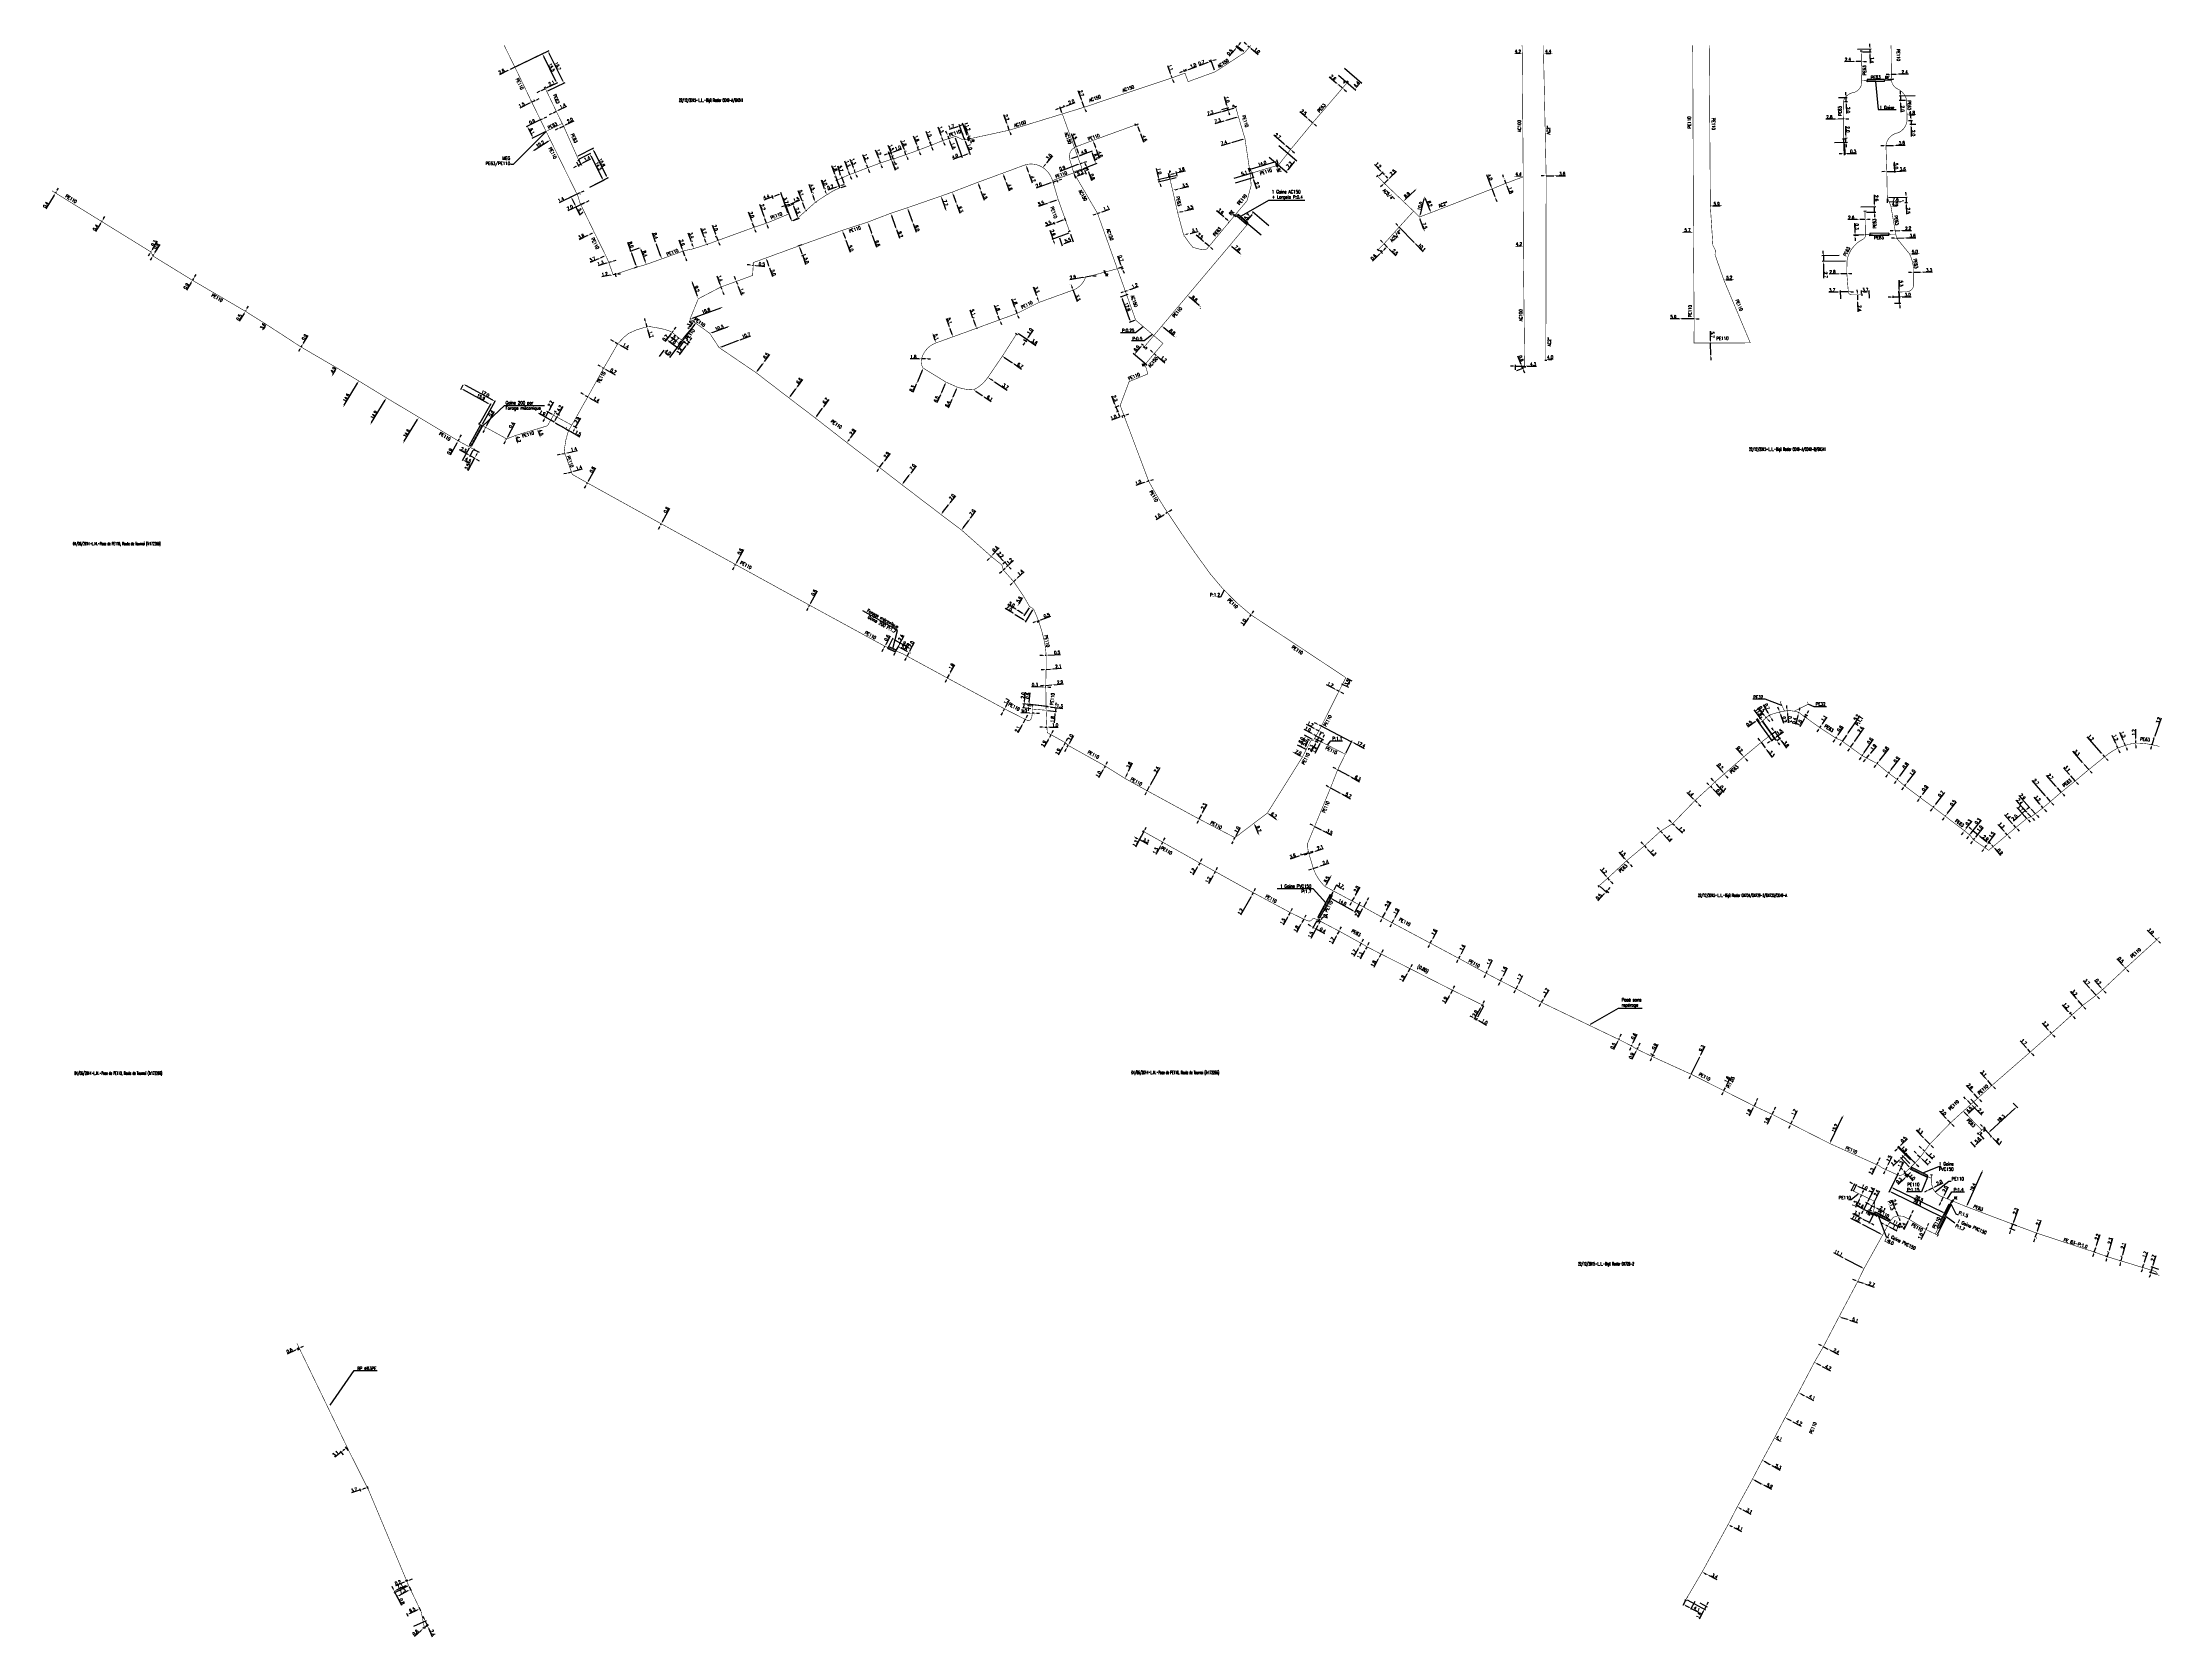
# Model space of a CAD drawing. Header units: millimetres. Extents: x 108995 to 110001, y 128245 to 129001.
import ezdxf
from ezdxf.enums import TextEntityAlignment as Align

# ---------------------------------------------------------------- set-up
doc = ezdxf.new("R2010")
doc.units = ezdxf.units.MM
doc.header["$PDMODE"] = 34
for name, pattern in [('L_100_AP', [14, 10, -1.5, 1, -1.5]), ('L_100_PE', [14, 10, -1.5, 1, -1.5]), ('L_RAC_PE', [3.5, 2, -1.5])]:
    doc.linetypes.add(name, pattern=pattern)
doc.layers.get('0').update_dxf_attribs({"linetype": 'CONTINUOUS'})
doc.layers.get('Defpoints').update_dxf_attribs({"linetype": 'CONTINUOUS'})
for name, color, linetype in [('L_140', 3, 'CONTINUOUS'), ('L_300', 7, 'CONTINUOUS'), ('L_340', 7, 'CONTINUOUS'), ('L_400', 7, 'CONTINUOUS'), ('L_910', 7, 'CONTINUOUS')]:
    doc.layers.add(name, color=color, linetype=linetype)
doc.layers.add('L_170', color=7, linetype='CONTINUOUS', plot=False)
doc.styles.add('G_ROMANS', font='ROMANS.SHX', dxfattribs={"width": 0.75})
doc.styles.get("Standard").update_dxf_attribs({"font": 'romans.shx', "width": 0.85})
doc.dimstyles.get("Standard").update_dxf_attribs({"dimtxt": 1.5, "dimasz": 1.2, "dimexe": 0.625, "dimexo": 0.625, "dimgap": 0.25, "dimtad": 1, "dimdec": 1, "dimzin": 0, "dimdsep": 46, "dimtxsty": 'Standard', "dimcen": -0.5, "dimadec": 0, "dimazin": 0, "dimtfac": 1, "dimtdec": 1, "dimtmove": 0, "dimatfit": 3, "dimfxl": 1, "dimtolj": 1, "dimtzin": 0, "dimarcsym": 0})

# ---------------------------------------------------------------- blocks, each defined once
blk = doc.blocks.new('L_340_07')
at = {"color": 0, "linetype": 'Continuous', "const_width": 0.25, "flags": 128}
blk.add_lwpolyline([(0, 0), (0.4, 0)], dxfattribs=at)
at = {"color": 0, "linetype": 'Continuous', "flags": 128}
blk.add_lwpolyline([(0.4, -0.5), (0.4, 0.5)], dxfattribs=at)
at = {"color": 0, "linetype": 'Continuous', "width": 0.75, "flags": 3}
for tag, p in [('DEF_COUP', (0.7, -6)), ('DEF_TYPE', (0.7, -8.5)), ('DEF_LEG', (0.7, -3.5))]:
    blk.add_attdef(tag, text='', height=1.2, dxfattribs=at).set_placement(p, align=Align.MIDDLE)
blk = doc.blocks.new('GIS_MODF')
at = {"color": 0, "linetype": 'Continuous', "flags": 128}
for points in [[(-2.2, 0), (-1.7, 0)], [(1.5, 0), (2, 0)]]:
    blk.add_lwpolyline(points, dxfattribs=at)
at = {"color": 0, "linetype": 'Continuous', "width": 0.5}
blk.add_attdef('DATE', text='', height=1.5, dxfattribs=at).set_placement((-2.5, -0.8), align=Align.RIGHT)
at = {"color": 0, "linetype": 'Continuous', "width": 1.771291}
blk.add_attdef('USER', text='', height=1.5, dxfattribs=at).set_placement((-1.5, -0.8), (1.3, -0.8), align=Align.FIT)
at = {"color": 0, "linetype": 'Continuous', "width": 0.5}
blk.add_attdef('DESC', (2.3, -0.8), '', height=1.5, dxfattribs=at)
blk = doc.blocks.new('*D2')
at = {"layer": 'Defpoints', "color": 0, "linetype": 'Continuous', "transparency": 16777216}
for p in [(109738.3, 128604.8), (109739, 128603.9), (109739, 128603.9)]:
    blk.add_point(p, dxfattribs=at)
at = {"layer": 'L_140', "color": 0, "linetype": 'Continuous', "lineweight": -2, "transparency": 16777216}
for p, q in [((109737.5, 128605.7), (109734.7, 128608.9)), ((109739, 128603.9), (109738.3, 128604.8)), ((109738.7, 128605.2), (109738.7, 128605.2)), ((109739.5, 128604.4), (109739.5, 128604.4)), ((109739.8, 128603), (109740.6, 128602.1))]:
    blk.add_line(p, q, dxfattribs=at)
at = {"layer": 'L_140', "color": 0, "linetype": 'Continuous', "transparency": 16777216}
for points in [[(109737.6, 128605.8), (109737.3, 128605.6), (109738.3, 128604.8)], [(109740, 128603.2), (109739.6, 128602.9), (109739, 128603.9)]]:
    blk.add_solid(points, dxfattribs=at)
at = {"layer": 'L_140', "color": 0, "linetype": 'Continuous', "transparency": 16777216, "insert": (109736.5, 128608.4), "char_height": 1.5, "attachment_point": 5, "rotation": 310.8661}
blk.add_mtext('\\A1;1.2', dxfattribs=at)
blk = doc.blocks.new('*D3')
at = {"layer": 'Defpoints', "color": 0, "linetype": 'Continuous', "transparency": 16777216}
for p in [(109734.2, 128601.3), (109737.8, 128598.6), (109739.1, 128597.4)]:
    blk.add_point(p, dxfattribs=at)
at = {"layer": 'L_340', "color": 0, "linetype": 'Continuous', "lineweight": -2, "transparency": 16777216}
for p, q in [((109736.6, 128597.4), (109733.6, 128594.1)), ((109734.6, 128600.8), (109737.9, 128597.8)), ((109738.7, 128597.8), (109737.3, 128599)), ((109737.8, 128598.6), (109737.4, 128598.2)), ((109738.6, 128599.5), (109739.4, 128600.4))]:
    blk.add_line(p, q, dxfattribs=at)
at = {"layer": 'L_340', "color": 0, "linetype": 'Continuous', "transparency": 16777216}
for points in [[(109736.5, 128597.5), (109736.7, 128597.2), (109737.4, 128598.2)], [(109738.4, 128599.6), (109738.7, 128599.4), (109737.8, 128598.6)]]:
    blk.add_solid(points, dxfattribs=at)
at = {"layer": 'L_340', "color": 0, "linetype": 'Continuous', "transparency": 16777216, "insert": (109734, 128596), "char_height": 1.5, "attachment_point": 5, "rotation": 47.2548}
blk.add_mtext('\\A1;0.5', dxfattribs=at)
blk = doc.blocks.new('*D4')
at = {"layer": 'Defpoints', "color": 0, "linetype": 'Continuous', "transparency": 16777216}
for p in [(109747.2, 128613.1), (109748.2, 128612), (109748.2, 128612)]:
    blk.add_point(p, dxfattribs=at)
at = {"layer": 'L_140', "color": 0, "linetype": 'Continuous', "lineweight": -2, "transparency": 16777216}
for p, q in [((109746.4, 128614), (109743.7, 128617.2)), ((109748.2, 128612), (109747.2, 128613.1)), ((109749, 128611.1), (109749.8, 128610.2))]:
    blk.add_line(p, q, dxfattribs=at)
at = {"layer": 'L_140', "color": 0, "linetype": 'Continuous', "transparency": 16777216}
for points in [[(109746.6, 128614.2), (109746.3, 128613.9), (109747.2, 128613.1)], [(109749.2, 128611.2), (109748.9, 128611), (109748.2, 128612)]]:
    blk.add_solid(points, dxfattribs=at)
at = {"layer": 'L_140', "color": 0, "linetype": 'Continuous', "transparency": 16777216, "insert": (109745.4, 128616.7), "char_height": 1.5, "attachment_point": 5, "rotation": 311.4482}
blk.add_mtext('\\A1;1.5', dxfattribs=at)
blk = doc.blocks.new('*D5')
at = {"layer": 'Defpoints', "color": 0, "linetype": 'Continuous', "transparency": 16777216}
for p in [(109755.7, 128620.2), (109756.5, 128619.2), (109756.5, 128619.2)]:
    blk.add_point(p, dxfattribs=at)
at = {"layer": 'L_140', "color": 0, "linetype": 'Continuous', "lineweight": -2, "transparency": 16777216}
for p, q in [((109754.9, 128621.1), (109754.1, 128622)), ((109755.7, 128620.2), (109756.5, 128619.2)), ((109757.3, 128618.3), (109760.1, 128615.2))]:
    blk.add_line(p, q, dxfattribs=at)
at = {"layer": 'L_140', "color": 0, "linetype": 'Continuous', "transparency": 16777216}
for points in [[(109755.1, 128621.2), (109754.8, 128620.9), (109755.7, 128620.2)], [(109757.5, 128618.5), (109757.2, 128618.2), (109756.5, 128619.2)]]:
    blk.add_solid(points, dxfattribs=at)
at = {"layer": 'L_140', "color": 0, "linetype": 'Continuous', "transparency": 16777216, "insert": (109759.9, 128617), "char_height": 1.5, "attachment_point": 5, "rotation": 311.6398}
blk.add_mtext('\\A1;1.3', dxfattribs=at)
blk = doc.blocks.new('*D6')
at = {"layer": 'Defpoints', "color": 0, "linetype": 'Continuous', "transparency": 16777216}
for p in [(109769, 128630.7), (109769.9, 128629.9), (109769.9, 128629.9)]:
    blk.add_point(p, dxfattribs=at)
at = {"layer": 'L_140', "color": 0, "linetype": 'Continuous', "lineweight": -2, "transparency": 16777216}
for p, q in [((109768.2, 128631.5), (109767.3, 128632.4)), ((109769, 128630.7), (109769.9, 128629.9)), ((109770.7, 128629), (109773.7, 128626.1))]:
    blk.add_line(p, q, dxfattribs=at)
at = {"layer": 'L_140', "color": 0, "linetype": 'Continuous', "transparency": 16777216}
for points in [[(109768.3, 128631.7), (109768, 128631.4), (109769, 128630.7)], [(109770.9, 128629.2), (109770.6, 128628.9), (109769.9, 128629.9)]]:
    blk.add_solid(points, dxfattribs=at)
at = {"layer": 'L_140', "color": 0, "linetype": 'Continuous', "transparency": 16777216, "insert": (109773.4, 128627.8), "char_height": 1.5, "attachment_point": 5, "rotation": 315.2658}
blk.add_mtext('\\A1;1.2', dxfattribs=at)
blk = doc.blocks.new('*D7')
at = {"layer": 'Defpoints', "color": 0, "linetype": 'Continuous', "transparency": 16777216}
for p in [(109763.3, 128627.1), (109764.2, 128626.1), (109764.2, 128626.1)]:
    blk.add_point(p, dxfattribs=at)
at = {"layer": 'L_140', "color": 0, "linetype": 'Continuous', "lineweight": -2, "transparency": 16777216}
for p, q in [((109762.5, 128628), (109761.7, 128628.9)), ((109763.3, 128627.1), (109764.2, 128626.1)), ((109765, 128625.2), (109767.8, 128622))]:
    blk.add_line(p, q, dxfattribs=at)
at = {"layer": 'L_140', "color": 0, "linetype": 'Continuous', "transparency": 16777216}
for points in [[(109762.7, 128628.2), (109762.4, 128627.9), (109763.3, 128627.1)], [(109765.2, 128625.3), (109764.9, 128625), (109764.2, 128626.1)]]:
    blk.add_solid(points, dxfattribs=at)
at = {"layer": 'L_140', "color": 0, "linetype": 'Continuous', "transparency": 16777216, "insert": (109767.6, 128623.8), "char_height": 1.5, "attachment_point": 5, "rotation": 311.1127}
blk.add_mtext('\\A1;1.4', dxfattribs=at)
blk = doc.blocks.new('*D8')
at = {"layer": 'Defpoints', "color": 0, "linetype": 'Continuous', "transparency": 16777216}
for p in [(109779.7, 128641.7), (109780.7, 128640.7), (109780.7, 128640.7)]:
    blk.add_point(p, dxfattribs=at)
at = {"layer": 'L_140', "color": 0, "linetype": 'Continuous', "lineweight": -2, "transparency": 16777216}
for p, q in [((109778.8, 128642.5), (109775.8, 128645.5)), ((109780.7, 128640.7), (109779.7, 128641.7)), ((109781.5, 128639.8), (109782.4, 128639))]:
    blk.add_line(p, q, dxfattribs=at)
at = {"layer": 'L_140', "color": 0, "linetype": 'Continuous', "transparency": 16777216}
for points in [[(109779, 128642.7), (109778.7, 128642.4), (109779.7, 128641.7)], [(109781.7, 128640), (109781.4, 128639.7), (109780.7, 128640.7)]]:
    blk.add_solid(points, dxfattribs=at)
at = {"layer": 'L_140', "color": 0, "linetype": 'Continuous', "transparency": 16777216, "insert": (109777.6, 128645.2), "char_height": 1.5, "attachment_point": 5, "rotation": 314.9299}
blk.add_mtext('\\A1;1.4', dxfattribs=at)
blk = doc.blocks.new('*D9')
at = {"layer": 'Defpoints', "color": 0, "linetype": 'Continuous', "transparency": 16777216}
for p in [(109787, 128648.4), (109787.6, 128647.7), (109787.6, 128647.7)]:
    blk.add_point(p, dxfattribs=at)
at = {"layer": 'L_140', "color": 0, "linetype": 'Continuous', "lineweight": -2, "transparency": 16777216}
for p, q in [((109786.1, 128649.2), (109785.3, 128650)), ((109787, 128648.4), (109787.6, 128647.7)), ((109788.5, 128646.9), (109791.5, 128643.8))]:
    blk.add_line(p, q, dxfattribs=at)
at = {"layer": 'L_140', "color": 0, "linetype": 'Continuous', "transparency": 16777216}
for points in [[(109786.2, 128649.3), (109786, 128649.1), (109787, 128648.4)], [(109788.6, 128647), (109788.3, 128646.7), (109787.6, 128647.7)]]:
    blk.add_solid(points, dxfattribs=at)
at = {"layer": 'L_140', "color": 0, "linetype": 'Continuous', "transparency": 16777216, "insert": (109791.1, 128645.7), "char_height": 1.5, "attachment_point": 5, "rotation": 315.2658}
blk.add_mtext('\\A1;0.9', dxfattribs=at)
blk = doc.blocks.new('*D10')
at = {"layer": 'Defpoints', "color": 0, "linetype": 'Continuous', "transparency": 16777216}
for p in [(109789, 128650.3), (109789.1, 128650.2), (109789.1, 128650.2)]:
    blk.add_point(p, dxfattribs=at)
at = {"layer": 'L_140', "color": 0, "linetype": 'Continuous', "lineweight": -2, "transparency": 16777216}
for p, q in [((109788.2, 128651.2), (109787.4, 128652.2)), ((109789, 128650.3), (109789.1, 128650.2)), ((109789.9, 128649.3), (109793.2, 128645.5))]:
    blk.add_line(p, q, dxfattribs=at)
at = {"layer": 'L_140', "color": 0, "linetype": 'Continuous', "transparency": 16777216}
for points in [[(109788.3, 128651.4), (109788, 128651.1), (109789, 128650.3)], [(109790.1, 128649.4), (109789.8, 128649.1), (109789.1, 128650.2)]]:
    blk.add_solid(points, dxfattribs=at)
at = {"layer": 'L_140', "color": 0, "linetype": 'Continuous', "transparency": 16777216, "insert": (109792.9, 128647.4), "char_height": 1.5, "attachment_point": 5, "rotation": 311.153}
blk.add_mtext('\\A1;0.3', dxfattribs=at)
blk = doc.blocks.new('*D11')
at = {"layer": 'Defpoints', "color": 0, "linetype": 'Continuous'}
for p in [(109879.2, 128648.6), (109879.7, 128649.4), (109879.7, 128649.4)]:
    blk.add_point(p, dxfattribs=at)
at = {"layer": 'L_140', "color": 0, "linetype": 'Continuous', "lineweight": -2}
for p, q in [((109880.5, 128650.3), (109884.5, 128655.5)), ((109878.4, 128647.7), (109877.7, 128646.7)), ((109879.2, 128648.6), (109879.7, 128649.4))]:
    blk.add_line(p, q, dxfattribs=at)
at = {"layer": 'L_140', "color": 0, "linetype": 'Continuous'}
for points in [[(109878.3, 128647.8), (109878.6, 128647.5), (109879.2, 128648.6)], [(109880.3, 128650.4), (109880.6, 128650.2), (109879.7, 128649.4)]]:
    blk.add_solid(points, dxfattribs=at)
at = {"layer": 'L_140', "color": 0, "linetype": 'Continuous', "insert": (109882.8, 128655), "char_height": 1.5, "attachment_point": 5, "rotation": 52.2803}
blk.add_mtext('\\A1;1.0', dxfattribs=at)
blk = doc.blocks.new('*D12')
at = {"layer": 'Defpoints', "color": 0, "linetype": 'Continuous'}
for p in [(109886.5, 128643.1), (109887, 128643.8), (109887, 128643.8)]:
    blk.add_point(p, dxfattribs=at)
at = {"layer": 'L_140', "color": 0, "linetype": 'Continuous', "lineweight": -2}
for p, q in [((109885.8, 128642.1), (109885.1, 128641.2)), ((109886.5, 128643.1), (109887, 128643.8)), ((109887.8, 128644.7), (109890.4, 128648.1))]:
    blk.add_line(p, q, dxfattribs=at)
at = {"layer": 'L_140', "color": 0, "linetype": 'Continuous'}
for points in [[(109885.6, 128642.3), (109885.9, 128642), (109886.5, 128643.1)], [(109887.6, 128644.8), (109887.9, 128644.6), (109887, 128643.8)]]:
    blk.add_solid(points, dxfattribs=at)
at = {"layer": 'L_140', "color": 0, "linetype": 'Continuous', "insert": (109888.7, 128647.5), "char_height": 1.5, "attachment_point": 5, "rotation": 52.4703}
blk.add_mtext('\\A1;0.9', dxfattribs=at)
blk = doc.blocks.new('*D13')
at = {"layer": 'Defpoints', "color": 0, "linetype": 'Continuous'}
for p in [(109892.8, 128638.5), (109893.2, 128639), (109893.2, 128639)]:
    blk.add_point(p, dxfattribs=at)
at = {"layer": 'L_140', "color": 0, "linetype": 'Continuous', "lineweight": -2}
for p, q in [((109893.9, 128639.9), (109898.2, 128645.4)), ((109892, 128637.5), (109891.3, 128636.6)), ((109892.8, 128638.5), (109893.2, 128639))]:
    blk.add_line(p, q, dxfattribs=at)
at = {"layer": 'L_140', "color": 0, "linetype": 'Continuous'}
for points in [[(109891.9, 128637.6), (109892.2, 128637.4), (109892.8, 128638.5)], [(109893.8, 128640), (109894.1, 128639.8), (109893.2, 128639)]]:
    blk.add_solid(points, dxfattribs=at)
at = {"layer": 'L_140', "color": 0, "linetype": 'Continuous', "insert": (109896.4, 128644.8), "char_height": 1.5, "attachment_point": 5, "rotation": 52.0796}
blk.add_mtext('\\A1;0.7', dxfattribs=at)
blk = doc.blocks.new('*D14')
at = {"layer": 'Defpoints', "color": 0, "linetype": 'Continuous'}
for p in [(109898.4, 128634.2), (109898.7, 128634.6), (109898.7, 128634.6)]:
    blk.add_point(p, dxfattribs=at)
at = {"layer": 'L_140', "color": 0, "linetype": 'Continuous', "lineweight": -2}
for p, q in [((109897.7, 128633.3), (109896.9, 128632.3)), ((109898.4, 128634.2), (109898.7, 128634.6)), ((109899.5, 128635.6), (109903.8, 128641.1))]:
    blk.add_line(p, q, dxfattribs=at)
at = {"layer": 'L_140', "color": 0, "linetype": 'Continuous'}
for points in [[(109897.5, 128633.4), (109897.8, 128633.2), (109898.4, 128634.2)], [(109899.3, 128635.7), (109899.6, 128635.4), (109898.7, 128634.6)]]:
    blk.add_solid(points, dxfattribs=at)
at = {"layer": 'L_140', "color": 0, "linetype": 'Continuous', "insert": (109902.1, 128640.5), "char_height": 1.5, "attachment_point": 5, "rotation": 51.6342}
blk.add_mtext('\\A1;0.5', dxfattribs=at)
blk = doc.blocks.new('*D15')
at = {"layer": 'Defpoints', "color": 0, "linetype": 'Continuous'}
for p in [(109907.5, 128627.3), (109907.7, 128627.5), (109907.7, 128627.5)]:
    blk.add_point(p, dxfattribs=at)
at = {"layer": 'L_140', "color": 0, "linetype": 'Continuous', "lineweight": -2}
for p, q in [((109908.4, 128628.5), (109911.2, 128631.9)), ((109906.8, 128626.4), (109906, 128625.4)), ((109907.5, 128627.3), (109907.7, 128627.5))]:
    blk.add_line(p, q, dxfattribs=at)
at = {"layer": 'L_140', "color": 0, "linetype": 'Continuous'}
for points in [[(109906.6, 128626.5), (109906.9, 128626.2), (109907.5, 128627.3)], [(109908.3, 128628.6), (109908.6, 128628.4), (109907.7, 128627.5)]]:
    blk.add_solid(points, dxfattribs=at)
at = {"layer": 'L_140', "color": 0, "linetype": 'Continuous', "insert": (109909.4, 128631.3), "char_height": 1.5, "attachment_point": 5, "rotation": 51.7732}
blk.add_mtext('\\A1;0.3', dxfattribs=at)
blk = doc.blocks.new('*D16')
at = {"layer": 'Defpoints', "color": 0, "linetype": 'Continuous'}
for p in [(109910, 128625.3), (109912.5, 128623.8), (109913.9, 128625.6)]:
    blk.add_point(p, dxfattribs=at)
at = {"layer": 'L_140', "color": 0, "linetype": 'Continuous', "lineweight": -2}
for p, q in [((109910.7, 128628.1), (109909.7, 128628.8)), ((109910.4, 128625.8), (109912, 128627.8)), ((109911.6, 128627.3), (109913.9, 128625.6)), ((109912.9, 128624.3), (109914.3, 128626)), ((109914.8, 128624.8), (109918.2, 128622.1))]:
    blk.add_line(p, q, dxfattribs=at)
at = {"layer": 'L_140', "color": 0, "linetype": 'Continuous'}
for points in [[(109910.8, 128628.2), (109910.5, 128627.9), (109911.6, 128627.3)], [(109914.9, 128625), (109914.7, 128624.7), (109913.9, 128625.6)]]:
    blk.add_solid(points, dxfattribs=at)
at = {"layer": 'L_140', "color": 0, "linetype": 'Continuous', "insert": (109917.6, 128623.9), "char_height": 1.5, "attachment_point": 5, "rotation": 321.7842}
blk.add_mtext('\\A1;2.9', dxfattribs=at)
blk = doc.blocks.new('*D17')
at = {"layer": 'Defpoints', "color": 0, "linetype": 'Continuous'}
for p in [(109910, 128625.3), (109910.2, 128625.6), (109910.2, 128625.6)]:
    blk.add_point(p, dxfattribs=at)
at = {"layer": 'L_140', "color": 0, "linetype": 'Continuous', "lineweight": -2}
for p, q in [((109910.9, 128626.5), (109915.6, 128632.4)), ((109909.3, 128624.4), (109908.5, 128623.5)), ((109910, 128625.3), (109910.2, 128625.6))]:
    blk.add_line(p, q, dxfattribs=at)
at = {"layer": 'L_140', "color": 0, "linetype": 'Continuous'}
for points in [[(109909.1, 128624.5), (109909.4, 128624.3), (109910, 128625.3)], [(109910.8, 128626.6), (109911.1, 128626.4), (109910.2, 128625.6)]]:
    blk.add_solid(points, dxfattribs=at)
at = {"layer": 'L_140', "color": 0, "linetype": 'Continuous', "insert": (109913.8, 128631.8), "char_height": 1.5, "attachment_point": 5, "rotation": 51.7842}
blk.add_mtext('\\A1;0.3', dxfattribs=at)
blk = doc.blocks.new('*D18')
at = {"layer": 'Defpoints', "color": 0, "linetype": 'Continuous'}
for p in [(109911.9, 128623), (109912.5, 128623.8), (109912.5, 128623.8)]:
    blk.add_point(p, dxfattribs=at)
at = {"layer": 'L_140', "color": 0, "linetype": 'Continuous', "lineweight": -2}
for p, q in [((109911.1, 128622.1), (109910.4, 128621.1)), ((109911.9, 128623), (109912.5, 128623.8)), ((109913.2, 128624.7), (109916.5, 128628.9))]:
    blk.add_line(p, q, dxfattribs=at)
at = {"layer": 'L_140', "color": 0, "linetype": 'Continuous'}
for points in [[(109911, 128622.2), (109911.3, 128621.9), (109911.9, 128623)], [(109913.1, 128624.8), (109913.4, 128624.6), (109912.5, 128623.8)]]:
    blk.add_solid(points, dxfattribs=at)
at = {"layer": 'L_140', "color": 0, "linetype": 'Continuous', "insert": (109914.8, 128628.4), "char_height": 1.5, "attachment_point": 5, "rotation": 51.7842}
blk.add_mtext('\\A1;1.0', dxfattribs=at)
blk = doc.blocks.new('*D19')
at = {"layer": 'Defpoints', "color": 0, "linetype": 'Continuous', "transparency": 16777216}
for p in [(109917.2, 128619.3), (109918.1, 128620.5), (109918.1, 128620.5)]:
    blk.add_point(p, dxfattribs=at)
at = {"layer": 'L_140', "color": 0, "linetype": 'Continuous', "lineweight": -2, "transparency": 16777216}
for p, q in [((109918.8, 128621.5), (109922.2, 128626)), ((109916.5, 128618.3), (109915.8, 128617.4)), ((109917.2, 128619.3), (109918.1, 128620.5))]:
    blk.add_line(p, q, dxfattribs=at)
at = {"layer": 'L_140', "color": 0, "linetype": 'Continuous', "transparency": 16777216}
for points in [[(109916.3, 128618.5), (109916.6, 128618.2), (109917.2, 128619.3)], [(109918.7, 128621.6), (109919, 128621.3), (109918.1, 128620.5)]]:
    blk.add_solid(points, dxfattribs=at)
at = {"layer": 'L_140', "color": 0, "linetype": 'Continuous', "transparency": 16777216, "insert": (109920.5, 128625.4), "char_height": 1.5, "attachment_point": 5, "rotation": 53.0794}
blk.add_mtext('\\A1;1.5', dxfattribs=at)
blk = doc.blocks.new('*D20')
at = {"layer": 'Defpoints', "color": 0, "linetype": 'Continuous', "transparency": 16777216}
for p in [(109920.6, 128620.4), (109920.6, 128620.4), (109921.1, 128619.8)]:
    blk.add_point(p, dxfattribs=at)
at = {"layer": 'L_140', "color": 0, "linetype": 'Continuous', "lineweight": -2, "transparency": 16777216}
for p, q in [((109919.8, 128621.3), (109919, 128622.3)), ((109920.6, 128620.4), (109921.1, 128619.8)), ((109921.9, 128618.9), (109924.7, 128615.5))]:
    blk.add_line(p, q, dxfattribs=at)
at = {"layer": 'L_140', "color": 0, "linetype": 'Continuous', "transparency": 16777216}
for points in [[(109919.9, 128621.5), (109919.6, 128621.2), (109920.6, 128620.4)], [(109922, 128619), (109921.7, 128618.7), (109921.1, 128619.8)]]:
    blk.add_solid(points, dxfattribs=at)
at = {"layer": 'L_140', "color": 0, "linetype": 'Continuous', "transparency": 16777216, "insert": (109924.4, 128617.4), "char_height": 1.5, "attachment_point": 5, "rotation": 309.9807}
blk.add_mtext('\\A1;0.9', dxfattribs=at)
blk = doc.blocks.new('*D21')
at = {"layer": 'Defpoints', "color": 0, "linetype": 'Continuous', "transparency": 16777216}
for p in [(109927, 128626.4), (109927, 128626.4), (109927.8, 128625.4)]:
    blk.add_point(p, dxfattribs=at)
at = {"layer": 'L_140', "color": 0, "linetype": 'Continuous', "lineweight": -2, "transparency": 16777216}
for p, q in [((109926.2, 128627.2), (109923.4, 128630.3)), ((109927.8, 128625.4), (109927, 128626.4)), ((109928.6, 128624.5), (109929.4, 128623.6))]:
    blk.add_line(p, q, dxfattribs=at)
at = {"layer": 'L_140', "color": 0, "linetype": 'Continuous', "transparency": 16777216}
for points in [[(109926.3, 128627.4), (109926, 128627.1), (109927, 128626.4)], [(109928.8, 128624.7), (109928.5, 128624.4), (109927.8, 128625.4)]]:
    blk.add_solid(points, dxfattribs=at)
at = {"layer": 'L_140', "color": 0, "linetype": 'Continuous', "transparency": 16777216, "insert": (109925.1, 128629.9), "char_height": 1.5, "attachment_point": 5, "rotation": 312.1893}
blk.add_mtext('\\A1;1.3', dxfattribs=at)
blk = doc.blocks.new('*D22')
at = {"layer": 'Defpoints', "color": 0, "linetype": 'Continuous'}
for p in [(109931, 128629.9), (109931, 128629.9), (109931.9, 128628.9)]:
    blk.add_point(p, dxfattribs=at)
at = {"layer": 'L_140', "color": 0, "linetype": 'Continuous', "lineweight": -2}
for p, q in [((109930.2, 128630.8), (109926.5, 128634.9)), ((109931.9, 128628.9), (109931, 128629.9)), ((109932.7, 128628), (109933.5, 128627.1))]:
    blk.add_line(p, q, dxfattribs=at)
at = {"layer": 'L_140', "color": 0, "linetype": 'Continuous'}
for points in [[(109930.3, 128630.9), (109930, 128630.7), (109931, 128629.9)], [(109932.9, 128628.1), (109932.6, 128627.9), (109931.9, 128628.9)]]:
    blk.add_solid(points, dxfattribs=at)
at = {"layer": 'L_140', "color": 0, "linetype": 'Continuous', "insert": (109928.2, 128634.4), "char_height": 1.5, "attachment_point": 5, "rotation": 312.1912}
blk.add_mtext('\\A1;1.4', dxfattribs=at)
blk = doc.blocks.new('*D23')
at = {"layer": 'Defpoints', "color": 0, "linetype": 'Continuous'}
for p in [(109936.4, 128636.9), (109937.1, 128633.1), (109937.5, 128635.7)]:
    blk.add_point(p, dxfattribs=at)
at = {"layer": 'L_140', "color": 0, "linetype": 'Continuous', "lineweight": -2}
for p, q in [((109934.1, 128634.8), (109930.8, 128631.8)), ((109936.7, 128633.6), (109934.5, 128636)), ((109936.4, 128636.9), (109934.9, 128635.6)), ((109937.1, 128636.2), (109936, 128637.4)), ((109937.3, 128637.7), (109938.2, 128638.5))]:
    blk.add_line(p, q, dxfattribs=at)
at = {"layer": 'L_140', "color": 0, "linetype": 'Continuous'}
for points in [[(109933.9, 128634.9), (109934.2, 128634.6), (109934.9, 128635.6)], [(109937.2, 128637.9), (109937.4, 128637.6), (109936.4, 128636.9)]]:
    blk.add_solid(points, dxfattribs=at)
at = {"layer": 'L_140', "color": 0, "linetype": 'Continuous', "insert": (109931.3, 128633.6), "char_height": 1.5, "attachment_point": 5, "rotation": 42.1904}
blk.add_mtext('\\A1;2.0', dxfattribs=at)
blk = doc.blocks.new('*D24')
at = {"layer": 'Defpoints', "color": 0, "linetype": 'Continuous', "transparency": 16777216}
for p in [(109936, 128634.4), (109936, 128634.4), (109937.1, 128633.1)]:
    blk.add_point(p, dxfattribs=at)
at = {"layer": 'L_140', "color": 0, "linetype": 'Continuous', "lineweight": -2, "transparency": 16777216}
for p, q in [((109935.2, 128635.3), (109932.4, 128638.4)), ((109937.1, 128633.1), (109936, 128634.4)), ((109937.9, 128632.3), (109938.7, 128631.4))]:
    blk.add_line(p, q, dxfattribs=at)
at = {"layer": 'L_140', "color": 0, "linetype": 'Continuous', "transparency": 16777216}
for points in [[(109935.3, 128635.4), (109935, 128635.2), (109936, 128634.4)], [(109938.1, 128632.4), (109937.8, 128632.1), (109937.1, 128633.1)]]:
    blk.add_solid(points, dxfattribs=at)
at = {"layer": 'L_140', "color": 0, "linetype": 'Continuous', "transparency": 16777216, "insert": (109934.1, 128638), "char_height": 1.5, "attachment_point": 5, "rotation": 312.1904}
blk.add_mtext('\\A1;1.7', dxfattribs=at)
blk = doc.blocks.new('*D25')
at = {"layer": 'Defpoints', "color": 0, "linetype": 'Continuous', "transparency": 16777216}
for p in [(109937.5, 128635.7), (109937.5, 128635.7), (109939.1, 128634)]:
    blk.add_point(p, dxfattribs=at)
at = {"layer": 'L_140', "color": 0, "linetype": 'Continuous', "lineweight": -2, "transparency": 16777216}
for p, q in [((109936.7, 128636.6), (109931.9, 128641.9)), ((109939.1, 128634), (109937.5, 128635.7)), ((109939.9, 128633.1), (109940.7, 128632.2))]:
    blk.add_line(p, q, dxfattribs=at)
at = {"layer": 'L_140', "color": 0, "linetype": 'Continuous', "transparency": 16777216}
for points in [[(109936.8, 128636.8), (109936.5, 128636.5), (109937.5, 128635.7)], [(109940, 128633.2), (109939.8, 128632.9), (109939.1, 128634)]]:
    blk.add_solid(points, dxfattribs=at)
at = {"layer": 'L_140', "color": 0, "linetype": 'Continuous', "transparency": 16777216, "insert": (109933.8, 128641.3), "char_height": 1.5, "attachment_point": 5, "rotation": 312.1904}
blk.add_mtext('\\A1;2.4', dxfattribs=at)
blk = doc.blocks.new('*D26')
at = {"layer": 'Defpoints', "color": 0, "linetype": 'Continuous', "transparency": 16777216}
for p in [(109939.2, 128637.5), (109939.2, 128637.5), (109941.2, 128635.4)]:
    blk.add_point(p, dxfattribs=at)
at = {"layer": 'L_140', "color": 0, "linetype": 'Continuous', "lineweight": -2, "transparency": 16777216}
for p, q in [((109938.4, 128638.4), (109933.3, 128644)), ((109941.2, 128635.4), (109939.2, 128637.5)), ((109942, 128634.5), (109942.8, 128633.6))]:
    blk.add_line(p, q, dxfattribs=at)
at = {"layer": 'L_140', "color": 0, "linetype": 'Continuous', "transparency": 16777216}
for points in [[(109938.6, 128638.5), (109938.3, 128638.2), (109939.2, 128637.5)], [(109942.1, 128634.6), (109941.8, 128634.3), (109941.2, 128635.4)]]:
    blk.add_solid(points, dxfattribs=at)
at = {"layer": 'L_140', "color": 0, "linetype": 'Continuous', "transparency": 16777216, "insert": (109935.1, 128643.5), "char_height": 1.5, "attachment_point": 5, "rotation": 312.2068}
blk.add_mtext('\\A1;2.9', dxfattribs=at)
blk = doc.blocks.new('*D27')
at = {"layer": 'Defpoints', "color": 0, "linetype": 'Continuous', "transparency": 16777216}
for p in [(109944.1, 128639.1), (109944.1, 128639.1), (109944.8, 128638.2)]:
    blk.add_point(p, dxfattribs=at)
at = {"layer": 'L_140', "color": 0, "linetype": 'Continuous', "lineweight": -2, "transparency": 16777216}
for p, q in [((109943.3, 128640), (109940.6, 128643.3)), ((109944.8, 128638.2), (109944.1, 128639.1)), ((109945.6, 128637.3), (109946.4, 128636.3))]:
    blk.add_line(p, q, dxfattribs=at)
at = {"layer": 'L_140', "color": 0, "linetype": 'Continuous', "transparency": 16777216}
for points in [[(109943.4, 128640.2), (109943.1, 128639.9), (109944.1, 128639.1)], [(109945.7, 128637.4), (109945.4, 128637.1), (109944.8, 128638.2)]]:
    blk.add_solid(points, dxfattribs=at)
at = {"layer": 'L_140', "color": 0, "linetype": 'Continuous', "transparency": 16777216, "insert": (109942.3, 128642.7), "char_height": 1.5, "attachment_point": 5, "rotation": 309.7335}
blk.add_mtext('\\A1;1.2', dxfattribs=at)
blk = doc.blocks.new('*D28')
at = {"layer": 'Defpoints', "color": 0, "linetype": 'Continuous'}
for p in [(109946.6, 128643.2), (109946.6, 128643.2), (109948.3, 128641.2)]:
    blk.add_point(p, dxfattribs=at)
at = {"layer": 'L_140', "color": 0, "linetype": 'Continuous', "lineweight": -2}
for p, q in [((109945.8, 128644.1), (109939.7, 128651.1)), ((109948.3, 128641.2), (109946.6, 128643.2)), ((109949.1, 128640.3), (109949.9, 128639.4))]:
    blk.add_line(p, q, dxfattribs=at)
at = {"layer": 'L_140', "color": 0, "linetype": 'Continuous'}
for points in [[(109945.9, 128644.2), (109945.6, 128643.9), (109946.6, 128643.2)], [(109949.3, 128640.4), (109949, 128640.1), (109948.3, 128641.2)]]:
    blk.add_solid(points, dxfattribs=at)
at = {"layer": 'L_140', "color": 0, "linetype": 'Continuous', "insert": (109941.5, 128650.5), "char_height": 1.5, "attachment_point": 5, "rotation": 311.1921}
blk.add_mtext('\\A1;2.7', dxfattribs=at)
blk = doc.blocks.new('*D29')
at = {"layer": 'Defpoints', "color": 0, "linetype": 'Continuous', "transparency": 16777216}
for p in [(109951.7, 128647.6), (109951.7, 128647.6), (109953.5, 128645.6)]:
    blk.add_point(p, dxfattribs=at)
at = {"layer": 'L_140', "color": 0, "linetype": 'Continuous', "lineweight": -2, "transparency": 16777216}
for p, q in [((109950.9, 128648.5), (109946.5, 128653.5)), ((109953.5, 128645.6), (109951.7, 128647.6)), ((109954.3, 128644.7), (109955, 128643.8))]:
    blk.add_line(p, q, dxfattribs=at)
at = {"layer": 'L_140', "color": 0, "linetype": 'Continuous', "transparency": 16777216}
for points in [[(109951, 128648.7), (109950.7, 128648.4), (109951.7, 128647.6)], [(109954.4, 128644.8), (109954.1, 128644.6), (109953.5, 128645.6)]]:
    blk.add_solid(points, dxfattribs=at)
at = {"layer": 'L_140', "color": 0, "linetype": 'Continuous', "transparency": 16777216, "insert": (109948.3, 128653), "char_height": 1.5, "attachment_point": 5, "rotation": 311.1079}
blk.add_mtext('\\A1;2.7', dxfattribs=at)
blk = doc.blocks.new('*D30')
at = {"layer": 'Defpoints', "color": 0, "linetype": 'Continuous', "transparency": 16777216}
for p in [(109958, 128653.3), (109958, 128653.3), (109960.1, 128651)]:
    blk.add_point(p, dxfattribs=at)
at = {"layer": 'L_140', "color": 0, "linetype": 'Continuous', "lineweight": -2, "transparency": 16777216}
for p, q in [((109957.2, 128654.2), (109954.6, 128657.2)), ((109960.1, 128651), (109958, 128653.3)), ((109960.9, 128650.1), (109961.7, 128649.2))]:
    blk.add_line(p, q, dxfattribs=at)
at = {"layer": 'L_140', "color": 0, "linetype": 'Continuous', "transparency": 16777216}
for points in [[(109957.4, 128654.3), (109957.1, 128654), (109958, 128653.3)], [(109961, 128650.2), (109960.7, 128649.9), (109960.1, 128651)]]:
    blk.add_solid(points, dxfattribs=at)
at = {"layer": 'L_140', "color": 0, "linetype": 'Continuous', "transparency": 16777216, "insert": (109956.3, 128656.8), "char_height": 1.5, "attachment_point": 5, "rotation": 311.3264}
blk.add_mtext('\\A1;3.1', dxfattribs=at)
blk = doc.blocks.new('*D31')
at = {"layer": 'Defpoints', "color": 0, "linetype": 'Continuous', "transparency": 16777216}
for p in [(109964.4, 128658.8), (109964.4, 128658.8), (109966.6, 128656.4)]:
    blk.add_point(p, dxfattribs=at)
at = {"layer": 'L_140', "color": 0, "linetype": 'Continuous', "lineweight": -2, "transparency": 16777216}
for p, q in [((109963.6, 128659.7), (109959, 128665)), ((109966.6, 128656.4), (109964.4, 128658.8)), ((109967.4, 128655.5), (109968.2, 128654.6))]:
    blk.add_line(p, q, dxfattribs=at)
at = {"layer": 'L_140', "color": 0, "linetype": 'Continuous', "transparency": 16777216}
for points in [[(109963.8, 128659.8), (109963.5, 128659.6), (109964.4, 128658.8)], [(109967.5, 128655.6), (109967.2, 128655.3), (109966.6, 128656.4)]]:
    blk.add_solid(points, dxfattribs=at)
at = {"layer": 'L_140', "color": 0, "linetype": 'Continuous', "transparency": 16777216, "insert": (109960.8, 128664.4), "char_height": 1.5, "attachment_point": 5, "rotation": 311.3003}
blk.add_mtext('\\A1;3.3', dxfattribs=at)
blk = doc.blocks.new('*D32')
at = {"layer": 'Defpoints', "color": 0, "linetype": 'Continuous'}
for p in [(109973.3, 128663.3), (109973.3, 128663.3), (109974.1, 128662.4)]:
    blk.add_point(p, dxfattribs=at)
at = {"layer": 'L_140', "color": 0, "linetype": 'Continuous', "lineweight": -2}
for p, q in [((109972.5, 128664.2), (109965.8, 128671.9)), ((109974.1, 128662.4), (109973.3, 128663.3)), ((109974.9, 128661.5), (109975.7, 128660.6))]:
    blk.add_line(p, q, dxfattribs=at)
at = {"layer": 'L_140', "color": 0, "linetype": 'Continuous'}
for points in [[(109972.7, 128664.4), (109972.4, 128664.1), (109973.3, 128663.3)], [(109975, 128661.7), (109974.7, 128661.4), (109974.1, 128662.4)]]:
    blk.add_solid(points, dxfattribs=at)
at = {"layer": 'L_140', "color": 0, "linetype": 'Continuous', "insert": (109967.5, 128671.5), "char_height": 1.5, "attachment_point": 5, "rotation": 311.0584}
blk.add_mtext('\\A1;1.2', dxfattribs=at)
blk = doc.blocks.new('*D33')
at = {"layer": 'Defpoints', "color": 0, "linetype": 'Continuous', "transparency": 16777216}
for p in [(109979.9, 128667.6), (109979.9, 128667.6), (109980.3, 128666.5)]:
    blk.add_point(p, dxfattribs=at)
at = {"layer": 'L_140', "color": 0, "linetype": 'Continuous', "lineweight": -2, "transparency": 16777216}
for p, q in [((109979.4, 128668.7), (109977.7, 128672.5)), ((109980.3, 128666.5), (109979.9, 128667.6)), ((109980.8, 128665.4), (109981.3, 128664.3))]:
    blk.add_line(p, q, dxfattribs=at)
at = {"layer": 'L_140', "color": 0, "linetype": 'Continuous', "transparency": 16777216}
for points in [[(109979.6, 128668.8), (109979.2, 128668.6), (109979.9, 128667.6)], [(109981, 128665.5), (109980.6, 128665.3), (109980.3, 128666.5)]]:
    blk.add_solid(points, dxfattribs=at)
at = {"layer": 'L_140', "color": 0, "linetype": 'Continuous', "transparency": 16777216, "insert": (109979.2, 128671.5), "char_height": 1.5, "attachment_point": 5, "rotation": 293.3021}
blk.add_mtext('\\A1;1.2', dxfattribs=at)
blk = doc.blocks.new('*D34')
at = {"layer": 'Defpoints', "color": 0, "linetype": 'Continuous', "transparency": 16777216}
for p in [(109983.4, 128669), (109983.4, 128669), (109983.9, 128667.8)]:
    blk.add_point(p, dxfattribs=at)
at = {"layer": 'L_140', "color": 0, "linetype": 'Continuous', "lineweight": -2, "transparency": 16777216}
for p, q in [((109982.9, 128670.1), (109981.2, 128673.9)), ((109983.9, 128667.8), (109983.4, 128669)), ((109984.4, 128666.7), (109984.8, 128665.6))]:
    blk.add_line(p, q, dxfattribs=at)
at = {"layer": 'L_140', "color": 0, "linetype": 'Continuous', "transparency": 16777216}
for points in [[(109983.1, 128670.2), (109982.7, 128670), (109983.4, 128669)], [(109984.5, 128666.8), (109984.2, 128666.6), (109983.9, 128667.8)]]:
    blk.add_solid(points, dxfattribs=at)
at = {"layer": 'L_140', "color": 0, "linetype": 'Continuous', "transparency": 16777216, "insert": (109982.8, 128673), "char_height": 1.5, "attachment_point": 5, "rotation": 293.3021}
blk.add_mtext('\\A1;1.3', dxfattribs=at)
blk = doc.blocks.new('*D35')
at = {"layer": 'Defpoints', "color": 0, "linetype": 'Continuous', "transparency": 16777216}
for p in [(109988.8, 128670.1), (109988.8, 128670.1), (109988.8, 128668.9)]:
    blk.add_point(p, dxfattribs=at)
at = {"layer": 'L_140', "color": 0, "linetype": 'Continuous', "lineweight": -2, "transparency": 16777216}
for p, q in [((109988.8, 128671.3), (109988.9, 128675.5)), ((109988.8, 128668.9), (109988.8, 128670.1)), ((109988.8, 128667.7), (109988.8, 128666.5))]:
    blk.add_line(p, q, dxfattribs=at)
at = {"layer": 'L_140', "color": 0, "linetype": 'Continuous', "transparency": 16777216}
for points in [[(109988.6, 128671.3), (109989, 128671.3), (109988.8, 128670.1)], [(109988.6, 128667.7), (109989, 128667.7), (109988.8, 128668.9)]]:
    blk.add_solid(points, dxfattribs=at)
at = {"layer": 'L_140', "color": 0, "linetype": 'Continuous', "transparency": 16777216, "insert": (109987.9, 128674), "char_height": 1.5, "attachment_point": 5, "rotation": 89.3858}
blk.add_mtext('\\A1;1.2', dxfattribs=at)
blk = doc.blocks.new('*D36')
at = {"layer": 'Defpoints', "color": 0, "linetype": 'Continuous'}
for p in [(109996.8, 128668.1), (109997.6, 128671.2), (109997.8, 128671.1)]:
    blk.add_point(p, dxfattribs=at)
at = {"layer": 'L_140', "color": 0, "linetype": 'Continuous', "lineweight": -2}
for p, q in [((109998, 128672.3), (110001.1, 128680.9)), ((109996.2, 128667), (109995.8, 128665.9)), ((109996.2, 128668.3), (109996, 128668.4)), ((109996.6, 128668.1), (109997.6, 128671.2)), ((109997.2, 128671.3), (109997.1, 128671.4))]:
    blk.add_line(p, q, dxfattribs=at)
at = {"layer": 'L_140', "color": 0, "linetype": 'Continuous'}
for points in [[(109997.9, 128672.4), (109998.2, 128672.2), (109997.6, 128671.2)], [(109996, 128667.1), (109996.4, 128666.9), (109996.6, 128668.1)]]:
    blk.add_solid(points, dxfattribs=at)
at = {"layer": 'L_140', "color": 0, "linetype": 'Continuous', "insert": (109999.6, 128679.7), "char_height": 1.5, "attachment_point": 5, "rotation": 70.4541}
blk.add_mtext('\\A1;3.2', dxfattribs=at)
blk = doc.blocks.new('*D37')
at = {"layer": 'Defpoints', "color": 0, "linetype": 'Continuous', "transparency": 16777216}
for p in [(109793.5, 128654.3), (109793.7, 128654.1), (109793.7, 128654.1)]:
    blk.add_point(p, dxfattribs=at)
at = {"layer": 'L_140', "color": 0, "linetype": 'Continuous', "lineweight": -2, "transparency": 16777216}
for p, q in [((109792.8, 128655.2), (109789.9, 128658.4)), ((109793.7, 128654.1), (109793.5, 128654.3)), ((109794.5, 128653.2), (109795.3, 128652.3))]:
    blk.add_line(p, q, dxfattribs=at)
at = {"layer": 'L_140', "color": 0, "linetype": 'Continuous', "transparency": 16777216}
for points in [[(109792.9, 128655.3), (109792.6, 128655), (109793.5, 128654.3)], [(109794.6, 128653.4), (109794.3, 128653.1), (109793.7, 128654.1)]]:
    blk.add_solid(points, dxfattribs=at)
at = {"layer": 'L_140', "color": 0, "linetype": 'Continuous', "transparency": 16777216, "insert": (109791.7, 128657.9), "char_height": 1.5, "attachment_point": 5, "rotation": 311.473}
blk.add_mtext('\\A1;0.2', dxfattribs=at)
blk = doc.blocks.new('*D38')
at = {"layer": 'Defpoints', "color": 0, "linetype": 'Continuous', "transparency": 16777216}
for p in [(109802.8, 128662.4), (109802.9, 128662.2), (109802.9, 128662.2)]:
    blk.add_point(p, dxfattribs=at)
at = {"layer": 'L_140', "color": 0, "linetype": 'Continuous', "lineweight": -2, "transparency": 16777216}
for p, q in [((109802, 128663.3), (109799.1, 128666.5)), ((109802.9, 128662.2), (109802.8, 128662.4)), ((109803.7, 128661.3), (109804.5, 128660.4))]:
    blk.add_line(p, q, dxfattribs=at)
at = {"layer": 'L_140', "color": 0, "linetype": 'Continuous', "transparency": 16777216}
for points in [[(109802.2, 128663.4), (109801.9, 128663.1), (109802.8, 128662.4)], [(109803.9, 128661.4), (109803.6, 128661.2), (109802.9, 128662.2)]]:
    blk.add_solid(points, dxfattribs=at)
at = {"layer": 'L_140', "color": 0, "linetype": 'Continuous', "transparency": 16777216, "insert": (109800.9, 128666), "char_height": 1.5, "attachment_point": 5, "rotation": 311.2458}
blk.add_mtext('\\A1;0.2', dxfattribs=at)
blk = doc.blocks.new('*D39')
at = {"layer": 'Defpoints', "color": 0, "linetype": 'Continuous', "transparency": 16777216}
for p in [(109811.1, 128669.3), (109813, 128666.6), (109813, 128666.6)]:
    blk.add_point(p, dxfattribs=at)
at = {"layer": 'L_140', "color": 0, "linetype": 'Continuous', "lineweight": -2, "transparency": 16777216}
for p, q in [((109810.4, 128670.2), (109809.7, 128671.2)), ((109811.1, 128669.3), (109813, 128666.6)), ((109813.7, 128665.6), (109816.2, 128662.1))]:
    blk.add_line(p, q, dxfattribs=at)
at = {"layer": 'L_140', "color": 0, "linetype": 'Continuous', "transparency": 16777216}
for points in [[(109810.5, 128670.4), (109810.2, 128670.1), (109811.1, 128669.3)], [(109813.9, 128665.7), (109813.5, 128665.5), (109813, 128666.6)]]:
    blk.add_solid(points, dxfattribs=at)
at = {"layer": 'L_140', "color": 0, "linetype": 'Continuous', "transparency": 16777216, "insert": (109816.1, 128663.9), "char_height": 1.5, "attachment_point": 5, "rotation": 305.6506}
blk.add_mtext('\\A1;3.3', dxfattribs=at)
blk = doc.blocks.new('*D40')
at = {"layer": 'Defpoints', "color": 0, "linetype": 'Continuous', "transparency": 16777216}
for p in [(109815.8, 128673), (109816, 128670.2), (109816.7, 128669.3)]:
    blk.add_point(p, dxfattribs=at)
at = {"layer": 'L_140', "color": 0, "linetype": 'Continuous', "lineweight": -2, "transparency": 16777216}
for p, q in [((109816.2, 128672.5), (109817.6, 128670.6)), ((109818.2, 128671.8), (109821.6, 128674.2)), ((109815, 128669.5), (109814.1, 128668.8)), ((109816.4, 128669.8), (109815.7, 128670.7)), ((109816, 128670.2), (109817.2, 128671.1))]:
    blk.add_line(p, q, dxfattribs=at)
at = {"layer": 'L_140', "color": 0, "linetype": 'Continuous', "transparency": 16777216}
for points in [[(109814.9, 128669.7), (109815.2, 128669.4), (109816, 128670.2)], [(109818.1, 128671.9), (109818.3, 128671.6), (109817.2, 128671.1)]]:
    blk.add_solid(points, dxfattribs=at)
at = {"layer": 'L_140', "color": 0, "linetype": 'Continuous', "transparency": 16777216, "insert": (109819.8, 128674.2), "char_height": 1.5, "attachment_point": 5, "rotation": 35.6665}
blk.add_mtext('\\A1;1.5', dxfattribs=at)
blk = doc.blocks.new('*D41')
at = {"layer": 'Defpoints', "color": 0, "linetype": 'Continuous'}
for p in [(109815.8, 128673), (109818.1, 128669.9), (109819.8, 128671.1)]:
    blk.add_point(p, dxfattribs=at)
at = {"layer": 'L_140', "color": 0, "linetype": 'Continuous', "lineweight": -2}
for p, q in [((109816.8, 128675.2), (109816.1, 128676.2)), ((109816.3, 128673.3), (109818, 128674.6)), ((109817.5, 128674.2), (109819.8, 128671.1)), ((109818.6, 128670.2), (109820.3, 128671.4)), ((109820.5, 128670.1), (109823, 128666.5))]:
    blk.add_line(p, q, dxfattribs=at)
at = {"layer": 'L_140', "color": 0, "linetype": 'Continuous'}
for points in [[(109817, 128675.3), (109816.7, 128675.1), (109817.5, 128674.2)], [(109820.6, 128670.2), (109820.3, 128670), (109819.8, 128671.1)]]:
    blk.add_solid(points, dxfattribs=at)
at = {"layer": 'L_140', "color": 0, "linetype": 'Continuous', "insert": (109822.9, 128668.4), "char_height": 1.5, "attachment_point": 5, "rotation": 305.6524}
blk.add_mtext('\\A1;3.8', dxfattribs=at)
blk = doc.blocks.new('*D42')
at = {"layer": 'Defpoints', "color": 0, "linetype": 'Continuous'}
for p in [(109851.7, 128672.7), (109851.7, 128672.7), (109849.6, 128669.7)]:
    blk.add_point(p, dxfattribs=at)
at = {"layer": 'L_140', "color": 0, "linetype": 'Continuous', "lineweight": -2}
for p, q in [((109849.6, 128669.7), (109851.7, 128672.7)), ((109852.4, 128673.7), (109858.1, 128681.8)), ((109848.9, 128668.7), (109848.2, 128667.8))]:
    blk.add_line(p, q, dxfattribs=at)
at = {"layer": 'L_140', "color": 0, "linetype": 'Continuous'}
for points in [[(109852.2, 128673.8), (109852.6, 128673.6), (109851.7, 128672.7)], [(109848.8, 128668.9), (109849.1, 128668.6), (109849.6, 128669.7)]]:
    blk.add_solid(points, dxfattribs=at)
at = {"layer": 'L_140', "color": 0, "linetype": 'Continuous', "insert": (109856.3, 128681.1), "char_height": 1.5, "attachment_point": 5, "rotation": 55.045}
blk.add_mtext('\\A1;5.2', dxfattribs=at)
blk = doc.blocks.new('*D43')
at = {"layer": 'Defpoints', "color": 0, "linetype": 'Continuous', "transparency": 16777216}
for p in [(109853.5, 128666.9), (109854.8, 128668.9), (109854.8, 128668.9)]:
    blk.add_point(p, dxfattribs=at)
at = {"layer": 'L_140', "color": 0, "linetype": 'Continuous', "lineweight": -2, "transparency": 16777216}
for p, q in [((109855.5, 128669.9), (109859.9, 128676.1)), ((109852.8, 128666), (109852.1, 128665)), ((109853.5, 128666.9), (109854.8, 128668.9))]:
    blk.add_line(p, q, dxfattribs=at)
at = {"layer": 'L_140', "color": 0, "linetype": 'Continuous', "transparency": 16777216}
for points in [[(109852.6, 128666.1), (109852.9, 128665.8), (109853.5, 128666.9)], [(109855.3, 128670), (109855.7, 128669.8), (109854.8, 128668.9)]]:
    blk.add_solid(points, dxfattribs=at)
at = {"layer": 'L_140', "color": 0, "linetype": 'Continuous', "transparency": 16777216, "insert": (109858.1, 128675.4), "char_height": 1.5, "attachment_point": 5, "rotation": 55.045}
blk.add_mtext('\\A1;2.4', dxfattribs=at)
blk = doc.blocks.new('*D44')
at = {"layer": 'Defpoints', "color": 0, "linetype": 'Continuous', "transparency": 16777216}
for p in [(109859, 128663), (109859.3, 128663.5), (109859.3, 128663.5)]:
    blk.add_point(p, dxfattribs=at)
at = {"layer": 'L_140', "color": 0, "linetype": 'Continuous', "lineweight": -2, "transparency": 16777216}
for p, q in [((109858.3, 128662), (109857.6, 128661)), ((109859, 128663), (109859.3, 128663.5)), ((109860, 128664.4), (109864.4, 128670.8))]:
    blk.add_line(p, q, dxfattribs=at)
at = {"layer": 'L_140', "color": 0, "linetype": 'Continuous', "transparency": 16777216}
for points in [[(109858.1, 128662.1), (109858.4, 128661.9), (109859, 128663)], [(109859.8, 128664.6), (109860.2, 128664.3), (109859.3, 128663.5)]]:
    blk.add_solid(points, dxfattribs=at)
at = {"layer": 'L_140', "color": 0, "linetype": 'Continuous', "transparency": 16777216, "insert": (109862.7, 128670), "char_height": 1.5, "attachment_point": 5, "rotation": 55.1265}
blk.add_mtext('\\A1;0.6', dxfattribs=at)
blk = doc.blocks.new('*D45')
at = {"layer": 'Defpoints', "color": 0, "linetype": 'Continuous'}
for p in [(109862.3, 128663.3), (109862.3, 128663.3), (109861.1, 128661.8)]:
    blk.add_point(p, dxfattribs=at)
at = {"layer": 'L_140', "color": 0, "linetype": 'Continuous', "lineweight": -2}
for p, q in [((109861.1, 128661.8), (109862.3, 128663.3)), ((109863.1, 128664.2), (109866, 128667.5)), ((109860.3, 128660.9), (109859.5, 128660))]:
    blk.add_line(p, q, dxfattribs=at)
at = {"layer": 'L_140', "color": 0, "linetype": 'Continuous'}
for points in [[(109863, 128664.3), (109863.3, 128664.1), (109862.3, 128663.3)], [(109860.2, 128661.1), (109860.5, 128660.8), (109861.1, 128661.8)]]:
    blk.add_solid(points, dxfattribs=at)
at = {"layer": 'L_140', "color": 0, "linetype": 'Continuous', "insert": (109864.3, 128667), "char_height": 1.5, "attachment_point": 5, "rotation": 49.3898}
blk.add_mtext('\\A1;1.9', dxfattribs=at)
blk = doc.blocks.new('*D46')
at = {"layer": 'Defpoints', "color": 0, "linetype": 'Continuous'}
for p in [(109866.1, 128659.2), (109866.6, 128659.8), (109866.6, 128659.8)]:
    blk.add_point(p, dxfattribs=at)
at = {"layer": 'L_140', "color": 0, "linetype": 'Continuous', "lineweight": -2}
for p, q in [((109867.3, 128660.8), (109871.8, 128666.4)), ((109865.3, 128658.3), (109864.6, 128657.3)), ((109866.1, 128659.2), (109866.6, 128659.8))]:
    blk.add_line(p, q, dxfattribs=at)
at = {"layer": 'L_140', "color": 0, "linetype": 'Continuous'}
for points in [[(109865.2, 128658.4), (109865.5, 128658.1), (109866.1, 128659.2)], [(109867.2, 128660.9), (109867.5, 128660.6), (109866.6, 128659.8)]]:
    blk.add_solid(points, dxfattribs=at)
at = {"layer": 'L_140', "color": 0, "linetype": 'Continuous', "insert": (109870.1, 128665.8), "char_height": 1.5, "attachment_point": 5, "rotation": 51.3819}
blk.add_mtext('\\A1;0.8', dxfattribs=at)
blk = doc.blocks.new('*D47')
at = {"layer": 'Defpoints', "color": 0, "linetype": 'Continuous'}
for p in [(109871.5, 128654.7), (109872, 128655.3), (109872, 128655.3)]:
    blk.add_point(p, dxfattribs=at)
at = {"layer": 'L_140', "color": 0, "linetype": 'Continuous', "lineweight": -2}
for p, q in [((109870.8, 128653.7), (109870, 128652.8)), ((109871.5, 128654.7), (109872, 128655.3)), ((109872.8, 128656.3), (109877, 128661.7))]:
    blk.add_line(p, q, dxfattribs=at)
at = {"layer": 'L_140', "color": 0, "linetype": 'Continuous'}
for points in [[(109870.6, 128653.8), (109870.9, 128653.6), (109871.5, 128654.7)], [(109872.6, 128656.4), (109872.9, 128656.1), (109872, 128655.3)]]:
    blk.add_solid(points, dxfattribs=at)
at = {"layer": 'L_140', "color": 0, "linetype": 'Continuous', "insert": (109875.3, 128661.1), "char_height": 1.5, "attachment_point": 5, "rotation": 51.8553}
blk.add_mtext('\\A1;0.9', dxfattribs=at)
blk = doc.blocks.new('*D48')
at = {"layer": 'Defpoints', "color": 0, "linetype": 'Continuous'}
for p in [(109876, 128652.2), (109876, 128652.2), (109875.6, 128651.6)]:
    blk.add_point(p, dxfattribs=at)
at = {"layer": 'L_140', "color": 0, "linetype": 'Continuous', "lineweight": -2}
for p, q in [((109875.6, 128651.6), (109876, 128652.2)), ((109876.8, 128653.2), (109881.2, 128659)), ((109874.9, 128650.7), (109874.1, 128649.7))]:
    blk.add_line(p, q, dxfattribs=at)
at = {"layer": 'L_140', "color": 0, "linetype": 'Continuous'}
for points in [[(109876.6, 128653.3), (109876.9, 128653.1), (109876, 128652.2)], [(109874.7, 128650.8), (109875, 128650.6), (109875.6, 128651.6)]]:
    blk.add_solid(points, dxfattribs=at)
at = {"layer": 'L_140', "color": 0, "linetype": 'Continuous', "insert": (109879.5, 128658.3), "char_height": 1.5, "attachment_point": 5, "rotation": 52.3762}
blk.add_mtext('\\A1;0.8', dxfattribs=at)
blk = doc.blocks.new('*D49')
at = {"layer": 'Defpoints', "color": 0, "linetype": 'Continuous', "transparency": 16777216}
for p in [(109847, 128671.9), (109847, 128671.9), (109846.5, 128671.3)]:
    blk.add_point(p, dxfattribs=at)
at = {"layer": 'L_140', "color": 0, "linetype": 'Continuous', "lineweight": -2, "transparency": 16777216}
for p, q in [((109846.5, 128671.3), (109847, 128671.9)), ((109847.6, 128672.9), (109850.1, 128676.5)), ((109845.8, 128670.3), (109845.1, 128669.3))]:
    blk.add_line(p, q, dxfattribs=at)
at = {"layer": 'L_140', "color": 0, "linetype": 'Continuous', "transparency": 16777216}
for points in [[(109847.5, 128673), (109847.8, 128672.8), (109847, 128671.9)], [(109845.6, 128670.4), (109846, 128670.2), (109846.5, 128671.3)]]:
    blk.add_solid(points, dxfattribs=at)
at = {"layer": 'L_140', "color": 0, "linetype": 'Continuous', "transparency": 16777216, "insert": (109848.4, 128675.8), "char_height": 1.5, "attachment_point": 5, "rotation": 55.1265}
blk.add_mtext('\\A1;0.8', dxfattribs=at)
blk = doc.blocks.new('*D50')
at = {"layer": 'Defpoints', "color": 0, "linetype": 'Continuous', "transparency": 16777216}
for p in [(109815, 128682.2), (109815.3, 128681.6), (109815.3, 128681.6)]:
    blk.add_point(p, dxfattribs=at)
at = {"layer": 'L_140', "color": 0, "linetype": 'Continuous', "lineweight": -2, "transparency": 16777216}
for p, q in [((109814.4, 128683.3), (109812.2, 128687)), ((109815.3, 128681.6), (109815, 128682.2)), ((109815.9, 128680.6), (109816.5, 128679.5))]:
    blk.add_line(p, q, dxfattribs=at)
at = {"layer": 'L_140', "color": 0, "linetype": 'Continuous', "transparency": 16777216}
for points in [[(109814.5, 128683.4), (109814.2, 128683.2), (109815, 128682.2)], [(109816.1, 128680.7), (109815.8, 128680.5), (109815.3, 128681.6)]]:
    blk.add_solid(points, dxfattribs=at)
at = {"layer": 'L_140', "color": 0, "linetype": 'Continuous', "transparency": 16777216, "insert": (109813.8, 128686.2), "char_height": 1.5, "attachment_point": 5, "rotation": 300.3027}
blk.add_mtext('\\A1;0.7', dxfattribs=at)
blk = doc.blocks.new('*D51')
at = {"layer": 'Defpoints', "color": 0, "linetype": 'Continuous', "transparency": 16777216}
for p in [(109819.8, 128683.7), (109819.8, 128683.5), (109819.8, 128683.5)]:
    blk.add_point(p, dxfattribs=at)
at = {"layer": 'L_140', "color": 0, "linetype": 'Continuous', "lineweight": -2, "transparency": 16777216}
for p, q in [((109819.4, 128684.8), (109819, 128686)), ((109819.8, 128683.7), (109819.8, 128683.5)), ((109820.2, 128682.4), (109821.7, 128678.3))]:
    blk.add_line(p, q, dxfattribs=at)
at = {"layer": 'L_140', "color": 0, "linetype": 'Continuous', "transparency": 16777216}
for points in [[(109819.6, 128684.9), (109819.2, 128684.8), (109819.8, 128683.7)], [(109820.4, 128682.4), (109820, 128682.3), (109819.8, 128683.5)]]:
    blk.add_solid(points, dxfattribs=at)
at = {"layer": 'L_140', "color": 0, "linetype": 'Continuous', "transparency": 16777216, "insert": (109822.1, 128680.1), "char_height": 1.5, "attachment_point": 5, "rotation": 289.3677}
blk.add_mtext('\\A1;0.2', dxfattribs=at)
blk = doc.blocks.new('*D52')
at = {"layer": 'Defpoints', "color": 0, "linetype": 'Continuous', "transparency": 16777216}
for p in [(109823.4, 128684.3), (109823.4, 128684.1), (109823.4, 128684.1)]:
    blk.add_point(p, dxfattribs=at)
at = {"layer": 'L_140', "color": 0, "linetype": 'Continuous', "lineweight": -2, "transparency": 16777216}
for p, q in [((109823.3, 128685.5), (109823.3, 128686.7)), ((109823.4, 128684.3), (109823.4, 128684.1)), ((109823.5, 128682.9), (109823.8, 128678.5))]:
    blk.add_line(p, q, dxfattribs=at)
at = {"layer": 'L_140', "color": 0, "linetype": 'Continuous', "transparency": 16777216}
for points in [[(109823.5, 128685.5), (109823.1, 128685.5), (109823.4, 128684.3)], [(109823.7, 128682.9), (109823.3, 128682.9), (109823.4, 128684.1)]]:
    blk.add_solid(points, dxfattribs=at)
at = {"layer": 'L_140', "color": 0, "linetype": 'Continuous', "transparency": 16777216, "insert": (109824.7, 128680.2), "char_height": 1.5, "attachment_point": 5, "rotation": 273.4581}
blk.add_mtext('\\A1;0.3', dxfattribs=at)
blk = doc.blocks.new('*D53')
at = {"layer": 'Defpoints', "color": 0, "linetype": 'Continuous', "transparency": 16777216}
for p in [(109828.8, 128683.2), (109828.8, 128683.2), (109828.9, 128683.5)]:
    blk.add_point(p, dxfattribs=at)
at = {"layer": 'L_140', "color": 0, "linetype": 'Continuous', "lineweight": -2, "transparency": 16777216}
for p, q in [((109828.5, 128682), (109827.5, 128677.7)), ((109828.9, 128683.5), (109828.8, 128683.2)), ((109829.2, 128684.7), (109829.5, 128685.8))]:
    blk.add_line(p, q, dxfattribs=at)
at = {"layer": 'L_140', "color": 0, "linetype": 'Continuous', "transparency": 16777216}
for points in [[(109828.3, 128682), (109828.7, 128682), (109828.8, 128683.2)], [(109829, 128684.7), (109829.4, 128684.6), (109828.9, 128683.5)]]:
    blk.add_solid(points, dxfattribs=at)
at = {"layer": 'L_140', "color": 0, "linetype": 'Continuous', "transparency": 16777216, "insert": (109826.9, 128679.5), "char_height": 1.5, "attachment_point": 5, "rotation": 76.0734}
blk.add_mtext('\\A1;0.4', dxfattribs=at)
blk = doc.blocks.new('*D54')
at = {"layer": 'Defpoints', "color": 0, "linetype": 'Continuous'}
for p in [(109830.8, 128682.1), (109831.2, 128682.9), (109832.5, 128682.3)]:
    blk.add_point(p, dxfattribs=at)
at = {"layer": 'L_140', "color": 0, "linetype": 'Continuous', "lineweight": -2}
for p, q in [((109831.8, 128682.6), (109833, 128682)), ((109832.5, 128682.3), (109832, 128681.4)), ((109833, 128683.3), (109833.6, 128684.4)), ((109831.4, 128680.3), (109829.4, 128676.7)), ((109831.3, 128681.8), (109832.5, 128681.1))]:
    blk.add_line(p, q, dxfattribs=at)
at = {"layer": 'L_140', "color": 0, "linetype": 'Continuous'}
for points in [[(109832.9, 128683.4), (109833.2, 128683.2), (109832.5, 128682.3)], [(109831.2, 128680.4), (109831.6, 128680.2), (109832, 128681.4)]]:
    blk.add_solid(points, dxfattribs=at)
at = {"layer": 'L_140', "color": 0, "linetype": 'Continuous', "insert": (109829.2, 128678.5), "char_height": 1.5, "attachment_point": 5, "rotation": 61.4419}
blk.add_mtext('\\A1;1.0', dxfattribs=at)
blk = doc.blocks.new('*D55')
at = {"layer": 'Defpoints', "color": 0, "linetype": 'Continuous'}
for p in [(109809.2, 128679.7), (109810.6, 128678.5), (109816.7, 128669.3)]:
    blk.add_point(p, dxfattribs=at)
at = {"layer": 'L_340', "color": 0, "linetype": 'Continuous', "lineweight": -2}
for p, q in [((109808.2, 128679), (109804.7, 128676.5)), ((109816.4, 128669.8), (109808.8, 128680.2)), ((109810.3, 128679), (109809.2, 128680.5)), ((109809.6, 128680), (109809.2, 128679.7)), ((109810.5, 128680.7), (109811.5, 128681.4))]:
    blk.add_line(p, q, dxfattribs=at)
at = {"layer": 'L_340', "color": 0, "linetype": 'Continuous'}
for points in [[(109808.1, 128679.2), (109808.3, 128678.9), (109809.2, 128679.7)], [(109810.4, 128680.8), (109810.7, 128680.5), (109809.6, 128680)]]:
    blk.add_solid(points, dxfattribs=at)
at = {"layer": 'L_340', "color": 0, "linetype": 'Continuous', "insert": (109805.4, 128678.2), "char_height": 1.5, "attachment_point": 5, "rotation": 35.6665}
blk.add_mtext('\\A1;0.5', dxfattribs=at)
blk = doc.blocks.new('*D56')
at = {"layer": 'Defpoints', "color": 0, "linetype": 'Continuous', "transparency": 16777216}
for p in [(109838.9, 128676.3), (109839.5, 128677.1), (109839.5, 128677.1)]:
    blk.add_point(p, dxfattribs=at)
at = {"layer": 'L_140', "color": 0, "linetype": 'Continuous', "lineweight": -2, "transparency": 16777216}
for p, q in [((109838.2, 128675.3), (109837.5, 128674.3)), ((109838.9, 128676.3), (109839.5, 128677.1)), ((109840.1, 128678.1), (109842.3, 128681.2))]:
    blk.add_line(p, q, dxfattribs=at)
at = {"layer": 'L_140', "color": 0, "linetype": 'Continuous', "transparency": 16777216}
for points in [[(109838, 128675.4), (109838.3, 128675.2), (109838.9, 128676.3)], [(109840, 128678.2), (109840.3, 128678), (109839.5, 128677.1)]]:
    blk.add_solid(points, dxfattribs=at)
at = {"layer": 'L_140', "color": 0, "linetype": 'Continuous', "transparency": 16777216, "insert": (109840.8, 128680.7), "char_height": 1.5, "attachment_point": 5, "rotation": 55.1265}
blk.add_mtext('\\A1;1.1', dxfattribs=at)
blk = doc.blocks.new('*D57')
at = {"layer": 'Defpoints', "color": 0, "linetype": 'Continuous', "transparency": 16777216}
for p in [(109811.4, 128679.2), (109818.1, 128669.9), (109818.4, 128670.1)]:
    blk.add_point(p, dxfattribs=at)
at = {"layer": 'L_140', "color": 0, "linetype": 'Continuous', "lineweight": -2, "transparency": 16777216}
for p, q in [((109811, 128680.3), (109807.8, 128684.7)), ((109818.4, 128670.1), (109811.7, 128679.4)), ((109811.9, 128679.5), (109812.2, 128679.7)), ((109818.6, 128670.2), (109818.9, 128670.4)), ((109819.1, 128669.1), (109819.8, 128668.1))]:
    blk.add_line(p, q, dxfattribs=at)
at = {"layer": 'L_140', "color": 0, "linetype": 'Continuous', "transparency": 16777216}
for points in [[(109811.2, 128680.5), (109810.8, 128680.2), (109811.7, 128679.4)], [(109819.2, 128669.2), (109818.9, 128669), (109818.4, 128670.1)]]:
    blk.add_solid(points, dxfattribs=at)
at = {"layer": 'L_140', "color": 0, "linetype": 'Continuous', "transparency": 16777216, "insert": (109809.9, 128683.6), "char_height": 1.5, "attachment_point": 5, "rotation": 305.6524}
blk.add_mtext('\\A1;11.8', dxfattribs=at)
blk = doc.blocks.new('*D58')
at = {"layer": 'Defpoints', "color": 0, "linetype": 'Continuous', "transparency": 16777216}
for p in [(109813.2, 128681.3), (109813.2, 128681.3), (109813.5, 128680.9)]:
    blk.add_point(p, dxfattribs=at)
at = {"layer": 'L_140', "color": 0, "linetype": 'Continuous', "lineweight": -2, "transparency": 16777216}
for p, q in [((109812.4, 128682.2), (109809.5, 128685.6)), ((109813.5, 128680.9), (109813.2, 128681.3)), ((109814.3, 128680), (109815.1, 128679.1))]:
    blk.add_line(p, q, dxfattribs=at)
at = {"layer": 'L_140', "color": 0, "linetype": 'Continuous', "transparency": 16777216}
for points in [[(109812.5, 128682.4), (109812.2, 128682.1), (109813.2, 128681.3)], [(109814.4, 128680.2), (109814.1, 128679.9), (109813.5, 128680.9)]]:
    blk.add_solid(points, dxfattribs=at)
at = {"layer": 'L_140', "color": 0, "linetype": 'Continuous', "transparency": 16777216, "insert": (109811.3, 128685), "char_height": 1.5, "attachment_point": 5, "rotation": 310.6273}
blk.add_mtext('\\A1;0.5', dxfattribs=at)
blk = doc.blocks.new('L_300_12')
at = {"color": 0, "linetype": 'Continuous', "const_width": 0.248, "flags": 128}
blk.add_lwpolyline([(-0.1, 0, 1), (0.1, 0, 1)], format="xyb", close=True, dxfattribs=at)
at = {"linetype": 'Continuous', "style": 'G_ROMANS', "width": 0.75}
blk.add_attdef('P', text='', height=1, dxfattribs=at).set_placement((0, 1.3), align=Align.MIDDLE_CENTER)
at = {"color": 0, "linetype": 'Continuous', "width": 0.75, "flags": 3}
for tag, p in [('DEF_COUP', (0, -7.5)), ('DEF_TYPE', (0, -10)), ('DEF_LEG', (0, -5))]:
    blk.add_attdef(tag, text='', height=1.2, dxfattribs=at).set_placement(p, align=Align.MIDDLE)
blk = doc.blocks.new('L_340_21')
at = {"linetype": 'Continuous'}
blk.add_hatch(color=0, dxfattribs=at).paths.add_polyline_path([(0.125, 0.75), (-0.125, 0.75), (-0.125, -0.75), (0.125, -0.75)])
at = {"color": 0, "linetype": 'Continuous'}
blk.add_lwpolyline([(-0.125, 0.75), (0.125, 0.75), (0.125, -0.75), (-0.125, -0.75)], close=True, dxfattribs=at)
at = {"color": 0, "linetype": 'Continuous', "width": 0.75}
for tag, height, flags, p in [('RE', 1, 8, (0, 2)), ('DEF_COUP', 1.2, 3, (0, -7.5)), ('DEF_TYPE', 1.2, 3, (0, -10)), ('DEF_LEG', 1.2, 3, (0, -5))]:
    blk.add_attdef(tag, text='', height=height, dxfattribs=dict(at, flags=flags)).set_placement(p, align=Align.MIDDLE)
blk = doc.blocks.new('*D61')
at = {"layer": 'Defpoints', "color": 0, "linetype": 'Continuous', "transparency": 16777216}
for p in [(109598.5, 128609.4), (109600.8, 128610.2), (109600.8, 128610.2)]:
    blk.add_point(p, dxfattribs=at)
at = {"layer": 'L_140', "color": 0, "linetype": 'Continuous', "lineweight": -2, "transparency": 16777216}
for p, q in [((109602, 128610.6), (109606.1, 128612)), ((109597.4, 128609), (109596.3, 128608.6)), ((109598.5, 128609.4), (109600.8, 128610.2))]:
    blk.add_line(p, q, dxfattribs=at)
at = {"layer": 'L_140', "color": 0, "linetype": 'Continuous', "transparency": 16777216}
for points in [[(109597.3, 128609.2), (109597.5, 128608.8), (109598.5, 128609.4)], [(109601.9, 128610.7), (109602, 128610.4), (109600.8, 128610.2)]]:
    blk.add_solid(points, dxfattribs=at)
at = {"layer": 'L_140', "color": 0, "linetype": 'Continuous', "transparency": 16777216, "insert": (109604.3, 128612.4), "char_height": 1.5, "attachment_point": 5, "rotation": 19.067}
blk.add_mtext('\\A1;2.4', dxfattribs=at)
blk = doc.blocks.new('*D62')
at = {"layer": 'Defpoints', "color": 0, "linetype": 'Continuous', "transparency": 16777216}
for p in [(109623.7, 128593.6), (109623.7, 128593.6), (109622.3, 128591.1)]:
    blk.add_point(p, dxfattribs=at)
at = {"layer": 'L_140', "color": 0, "linetype": 'Continuous', "lineweight": -2, "transparency": 16777216}
for p, q in [((109623.7, 128593.6), (109622.3, 128591.1)), ((109624.2, 128594.6), (109624.8, 128595.7)), ((109621.7, 128590.1), (109619.6, 128586.2))]:
    blk.add_line(p, q, dxfattribs=at)
at = {"layer": 'L_140', "color": 0, "linetype": 'Continuous', "transparency": 16777216}
for points in [[(109624.1, 128594.7), (109624.4, 128594.6), (109623.7, 128593.6)], [(109621.6, 128590.2), (109621.9, 128590), (109622.3, 128591.1)]]:
    blk.add_solid(points, dxfattribs=at)
at = {"layer": 'L_140', "color": 0, "linetype": 'Continuous', "transparency": 16777216, "insert": (109619.5, 128588.1), "char_height": 1.5, "attachment_point": 5, "rotation": 61.3333}
blk.add_mtext('\\A1;2.8', dxfattribs=at)
blk = doc.blocks.new('*D63')
at = {"layer": 'Defpoints', "color": 0, "linetype": 'Continuous', "transparency": 16777216}
for p in [(109631.4, 128586.1), (109632.8, 128588.6), (109632.8, 128588.6)]:
    blk.add_point(p, dxfattribs=at)
at = {"layer": 'L_140', "color": 0, "linetype": 'Continuous', "lineweight": -2, "transparency": 16777216}
for p, q in [((109633.3, 128589.7), (109635.4, 128593.4)), ((109630.8, 128585.1), (109630.3, 128584)), ((109631.4, 128586.1), (109632.8, 128588.6))]:
    blk.add_line(p, q, dxfattribs=at)
at = {"layer": 'L_140', "color": 0, "linetype": 'Continuous', "transparency": 16777216}
for points in [[(109630.7, 128585.1), (109631, 128585), (109631.4, 128586.1)], [(109633.2, 128589.8), (109633.5, 128589.6), (109632.8, 128588.6)]]:
    blk.add_solid(points, dxfattribs=at)
at = {"layer": 'L_140', "color": 0, "linetype": 'Continuous', "transparency": 16777216, "insert": (109633.8, 128592.6), "char_height": 1.5, "attachment_point": 5, "rotation": 61.3333}
blk.add_mtext('\\A1;2.9', dxfattribs=at)
blk = doc.blocks.new('*D64')
at = {"layer": 'Defpoints', "color": 0, "linetype": 'Continuous', "transparency": 16777216}
for p in [(109635.9, 128583.6), (109636.8, 128585.2), (109636.8, 128585.2)]:
    blk.add_point(p, dxfattribs=at)
at = {"layer": 'L_140', "color": 0, "linetype": 'Continuous', "lineweight": -2, "transparency": 16777216}
for p, q in [((109635.4, 128582.6), (109634.8, 128581.5)), ((109635.9, 128583.6), (109636.8, 128585.2)), ((109637.4, 128586.3), (109639.4, 128589.9))]:
    blk.add_line(p, q, dxfattribs=at)
at = {"layer": 'L_140', "color": 0, "linetype": 'Continuous', "transparency": 16777216}
for points in [[(109635.2, 128582.7), (109635.5, 128582.5), (109635.9, 128583.6)], [(109637.2, 128586.4), (109637.6, 128586.2), (109636.8, 128585.2)]]:
    blk.add_solid(points, dxfattribs=at)
at = {"layer": 'L_140', "color": 0, "linetype": 'Continuous', "transparency": 16777216, "insert": (109637.8, 128589.1), "char_height": 1.5, "attachment_point": 5, "rotation": 61.1225}
blk.add_mtext('\\A1;1.9', dxfattribs=at)
blk = doc.blocks.new('*D65')
at = {"layer": 'Defpoints', "color": 0, "linetype": 'Continuous', "transparency": 16777216}
for p in [(109654, 128574), (109654.8, 128575.4), (109654.8, 128575.4)]:
    blk.add_point(p, dxfattribs=at)
at = {"layer": 'L_140', "color": 0, "linetype": 'Continuous', "lineweight": -2, "transparency": 16777216}
for p, q in [((109653.5, 128572.9), (109652.9, 128571.9)), ((109654, 128574), (109654.8, 128575.4)), ((109655.4, 128576.4), (109657.4, 128580.1))]:
    blk.add_line(p, q, dxfattribs=at)
at = {"layer": 'L_140', "color": 0, "linetype": 'Continuous', "transparency": 16777216}
for points in [[(109653.3, 128573), (109653.6, 128572.8), (109654, 128574)], [(109655.2, 128576.5), (109655.5, 128576.3), (109654.8, 128575.4)]]:
    blk.add_solid(points, dxfattribs=at)
at = {"layer": 'L_140', "color": 0, "linetype": 'Continuous', "transparency": 16777216, "insert": (109655.8, 128579.2), "char_height": 1.5, "attachment_point": 5, "rotation": 61.2767}
blk.add_mtext('\\A1;1.6', dxfattribs=at)
blk = doc.blocks.new('*D66')
at = {"layer": 'Defpoints', "color": 0, "linetype": 'Continuous', "transparency": 16777216}
for p in [(109667.5, 128566.8), (109668.2, 128568), (109668.2, 128568)]:
    blk.add_point(p, dxfattribs=at)
at = {"layer": 'L_140', "color": 0, "linetype": 'Continuous', "lineweight": -2, "transparency": 16777216}
for p, q in [((109668.8, 128569), (109670.8, 128572.8)), ((109667, 128565.7), (109666.4, 128564.7)), ((109667.5, 128566.8), (109668.2, 128568))]:
    blk.add_line(p, q, dxfattribs=at)
at = {"layer": 'L_140', "color": 0, "linetype": 'Continuous', "transparency": 16777216}
for points in [[(109666.8, 128565.8), (109667.1, 128565.6), (109667.5, 128566.8)], [(109668.6, 128569.1), (109669, 128569), (109668.2, 128568)]]:
    blk.add_solid(points, dxfattribs=at)
at = {"layer": 'L_140', "color": 0, "linetype": 'Continuous', "transparency": 16777216, "insert": (109669.2, 128571.9), "char_height": 1.5, "attachment_point": 5, "rotation": 61.2767}
blk.add_mtext('\\A1;1.4', dxfattribs=at)
blk = doc.blocks.new('*D67')
at = {"layer": 'Defpoints', "color": 0, "linetype": 'Continuous', "transparency": 16777216}
for p in [(109680.5, 128559.7), (109681.2, 128561), (109681.2, 128561)]:
    blk.add_point(p, dxfattribs=at)
at = {"layer": 'L_140', "color": 0, "linetype": 'Continuous', "lineweight": -2, "transparency": 16777216}
for p, q in [((109681.7, 128562.1), (109683.6, 128565.9)), ((109680, 128558.6), (109679.4, 128557.6)), ((109680.5, 128559.7), (109681.2, 128561))]:
    blk.add_line(p, q, dxfattribs=at)
at = {"layer": 'L_140', "color": 0, "linetype": 'Continuous', "transparency": 16777216}
for points in [[(109681.6, 128562.2), (109681.9, 128562), (109681.2, 128561)], [(109679.8, 128558.7), (109680.2, 128558.5), (109680.5, 128559.7)]]:
    blk.add_solid(points, dxfattribs=at)
at = {"layer": 'L_140', "color": 0, "linetype": 'Continuous', "transparency": 16777216, "insert": (109682.1, 128565), "char_height": 1.5, "attachment_point": 5, "rotation": 63.0431}
blk.add_mtext('\\A1;1.5', dxfattribs=at)
blk = doc.blocks.new('*D68')
at = {"layer": 'Defpoints', "color": 0, "linetype": 'Continuous', "transparency": 16777216}
for p in [(109687.4, 128556.1), (109688.2, 128557.5), (109688.2, 128557.5)]:
    blk.add_point(p, dxfattribs=at)
at = {"layer": 'L_140', "color": 0, "linetype": 'Continuous', "lineweight": -2, "transparency": 16777216}
for p, q in [((109688.7, 128558.6), (109690.6, 128562.3)), ((109686.9, 128555), (109686.3, 128553.9)), ((109687.4, 128556.1), (109688.2, 128557.5))]:
    blk.add_line(p, q, dxfattribs=at)
at = {"layer": 'L_140', "color": 0, "linetype": 'Continuous', "transparency": 16777216}
for points in [[(109686.7, 128555.1), (109687.1, 128554.9), (109687.4, 128556.1)], [(109688.5, 128558.7), (109688.9, 128558.5), (109688.2, 128557.5)]]:
    blk.add_solid(points, dxfattribs=at)
at = {"layer": 'L_140', "color": 0, "linetype": 'Continuous', "transparency": 16777216, "insert": (109689, 128561.4), "char_height": 1.5, "attachment_point": 5, "rotation": 62.9921}
blk.add_mtext('\\A1;1.6', dxfattribs=at)
blk = doc.blocks.new('*D69')
at = {"layer": 'Defpoints', "color": 0, "linetype": 'Continuous', "transparency": 16777216}
for p in [(109694.8, 128552.3), (109695.5, 128553.9), (109695.5, 128553.9)]:
    blk.add_point(p, dxfattribs=at)
at = {"layer": 'L_140', "color": 0, "linetype": 'Continuous', "lineweight": -2, "transparency": 16777216}
for p, q in [((109694.2, 128551.3), (109693.7, 128550.2)), ((109694.8, 128552.3), (109695.5, 128553.9)), ((109696.1, 128554.9), (109698, 128558.7))]:
    blk.add_line(p, q, dxfattribs=at)
at = {"layer": 'L_140', "color": 0, "linetype": 'Continuous', "transparency": 16777216}
for points in [[(109694, 128551.4), (109694.4, 128551.2), (109694.8, 128552.3)], [(109695.9, 128555), (109696.2, 128554.8), (109695.5, 128553.9)]]:
    blk.add_solid(points, dxfattribs=at)
at = {"layer": 'L_140', "color": 0, "linetype": 'Continuous', "transparency": 16777216, "insert": (109696.4, 128557.8), "char_height": 1.5, "attachment_point": 5, "rotation": 63.1417}
blk.add_mtext('\\A1;1.7', dxfattribs=at)
blk = doc.blocks.new('*D70')
at = {"layer": 'Defpoints', "color": 0, "linetype": 'Continuous', "transparency": 16777216}
for p in [(109706.8, 128545.9), (109707.7, 128547.3), (109707.7, 128547.3)]:
    blk.add_point(p, dxfattribs=at)
at = {"layer": 'L_140', "color": 0, "linetype": 'Continuous', "lineweight": -2, "transparency": 16777216}
for p, q in [((109708.3, 128548.3), (109710.5, 128551.9)), ((109706.2, 128544.8), (109705.6, 128543.8)), ((109706.8, 128545.9), (109707.7, 128547.3))]:
    blk.add_line(p, q, dxfattribs=at)
at = {"layer": 'L_140', "color": 0, "linetype": 'Continuous', "transparency": 16777216}
for points in [[(109706, 128545), (109706.4, 128544.7), (109706.8, 128545.9)], [(109708.1, 128548.4), (109708.5, 128548.2), (109707.7, 128547.3)]]:
    blk.add_solid(points, dxfattribs=at)
at = {"layer": 'L_140', "color": 0, "linetype": 'Continuous', "transparency": 16777216, "insert": (109708.9, 128551.1), "char_height": 1.5, "attachment_point": 5, "rotation": 58.6347}
blk.add_mtext('\\A1;1.7', dxfattribs=at)
blk = doc.blocks.new('*D71')
at = {"layer": 'Defpoints', "color": 0, "linetype": 'Continuous'}
for p in [(109743.4, 128528.3), (109743.6, 128528.8), (109743.6, 128528.8)]:
    blk.add_point(p, dxfattribs=at)
at = {"layer": 'L_140', "color": 0, "linetype": 'Continuous', "lineweight": -2}
for p, q in [((109742.9, 128527.2), (109741, 128523.3)), ((109743.6, 128528.8), (109743.4, 128528.3)), ((109744.2, 128529.8), (109744.7, 128530.9))]:
    blk.add_line(p, q, dxfattribs=at)
at = {"layer": 'L_140', "color": 0, "linetype": 'Continuous'}
for points in [[(109742.7, 128527.3), (109743.1, 128527.1), (109743.4, 128528.3)], [(109744, 128529.9), (109744.3, 128529.7), (109743.6, 128528.8)]]:
    blk.add_solid(points, dxfattribs=at)
at = {"layer": 'L_140', "color": 0, "linetype": 'Continuous', "insert": (109740.8, 128525.2), "char_height": 1.5, "attachment_point": 5, "rotation": 64.0507}
blk.add_mtext('\\A1;0.5', dxfattribs=at)
blk = doc.blocks.new('*D72')
at = {"layer": 'Defpoints', "color": 0, "linetype": 'Continuous', "transparency": 16777216}
for p in [(109749.5, 128525.2), (109749.7, 128525.8), (109749.7, 128525.8)]:
    blk.add_point(p, dxfattribs=at)
at = {"layer": 'L_140', "color": 0, "linetype": 'Continuous', "lineweight": -2, "transparency": 16777216}
for p, q in [((109749, 128524.2), (109748.5, 128523.1)), ((109749.5, 128525.2), (109749.7, 128525.8)), ((109750.3, 128526.9), (109752.2, 128530.8))]:
    blk.add_line(p, q, dxfattribs=at)
at = {"layer": 'L_140', "color": 0, "linetype": 'Continuous', "transparency": 16777216}
for points in [[(109748.8, 128524.2), (109749.2, 128524.1), (109749.5, 128525.2)], [(109750.1, 128527), (109750.4, 128526.8), (109749.7, 128525.8)]]:
    blk.add_solid(points, dxfattribs=at)
at = {"layer": 'L_140', "color": 0, "linetype": 'Continuous', "transparency": 16777216, "insert": (109750.6, 128529.8), "char_height": 1.5, "attachment_point": 5, "rotation": 64.3697}
blk.add_mtext('\\A1;0.6', dxfattribs=at)
blk = doc.blocks.new('*D73')
at = {"layer": 'Defpoints', "color": 0, "linetype": 'Continuous', "transparency": 16777216}
for p in [(109752.2, 128523.6), (109752.6, 128524.4), (109752.6, 128524.4)]:
    blk.add_point(p, dxfattribs=at)
at = {"layer": 'L_140', "color": 0, "linetype": 'Continuous', "lineweight": -2, "transparency": 16777216}
for p, q in [((109751.6, 128522.5), (109749.7, 128518.7)), ((109751.6, 128523.9), (109751.6, 128523.9)), ((109752, 128524.7), (109752, 128524.7)), ((109752.6, 128524.4), (109752.2, 128523.6)), ((109753.1, 128525.5), (109753.6, 128526.6))]:
    blk.add_line(p, q, dxfattribs=at)
at = {"layer": 'L_140', "color": 0, "linetype": 'Continuous', "transparency": 16777216}
for points in [[(109751.5, 128522.6), (109751.8, 128522.5), (109752.2, 128523.6)], [(109752.9, 128525.6), (109753.3, 128525.4), (109752.6, 128524.4)]]:
    blk.add_solid(points, dxfattribs=at)
at = {"layer": 'L_140', "color": 0, "linetype": 'Continuous', "transparency": 16777216, "insert": (109749.5, 128520.5), "char_height": 1.5, "attachment_point": 5, "rotation": 63.9575}
blk.add_mtext('\\A1;0.9', dxfattribs=at)
blk = doc.blocks.new('*D74')
at = {"layer": 'Defpoints', "color": 0, "linetype": 'Continuous', "transparency": 16777216}
for p in [(109758, 128521.8), (109759.3, 128520.2), (109759.7, 128521)]:
    blk.add_point(p, dxfattribs=at)
at = {"layer": 'L_140', "color": 0, "linetype": 'Continuous', "lineweight": -2, "transparency": 16777216}
for p, q in [((109758.6, 128521.6), (109760.3, 128520.7)), ((109760.2, 128522.1), (109762.1, 128526)), ((109758.8, 128519.1), (109758.3, 128518)), ((109759.3, 128520.2), (109759.7, 128521))]:
    blk.add_line(p, q, dxfattribs=at)
at = {"layer": 'L_140', "color": 0, "linetype": 'Continuous', "transparency": 16777216}
for points in [[(109760.1, 128522.2), (109760.4, 128522), (109759.7, 128521)], [(109758.6, 128519.2), (109759, 128519), (109759.3, 128520.2)]]:
    blk.add_solid(points, dxfattribs=at)
at = {"layer": 'L_140', "color": 0, "linetype": 'Continuous', "transparency": 16777216, "insert": (109760.5, 128525), "char_height": 1.5, "attachment_point": 5, "rotation": 64.3673}
blk.add_mtext('\\A1;0.9', dxfattribs=at)
blk = doc.blocks.new('*D75')
at = {"layer": 'Defpoints', "color": 0, "linetype": 'Continuous'}
for p in [(109777.8, 128511.8), (109781.9, 128520.1), (109781.9, 128520.1)]:
    blk.add_point(p, dxfattribs=at)
at = {"layer": 'L_140', "color": 0, "linetype": 'Continuous', "lineweight": -2}
for p, q in [((109782.5, 128521.2), (109784.4, 128525.1)), ((109777.8, 128511.8), (109781.9, 128520.1)), ((109777.3, 128510.7), (109776.8, 128509.6))]:
    blk.add_line(p, q, dxfattribs=at)
at = {"layer": 'L_140', "color": 0, "linetype": 'Continuous'}
for points in [[(109782.3, 128521.3), (109782.7, 128521.1), (109781.9, 128520.1)], [(109777.1, 128510.8), (109777.5, 128510.6), (109777.8, 128511.8)]]:
    blk.add_solid(points, dxfattribs=at)
at = {"layer": 'L_140', "color": 0, "linetype": 'Continuous', "insert": (109782.8, 128524.1), "char_height": 1.5, "attachment_point": 5, "rotation": 63.7991}
blk.add_mtext('\\A1;9.3', dxfattribs=at)
blk = doc.blocks.new('*D76')
at = {"layer": 'Defpoints', "color": 0, "linetype": 'Continuous', "transparency": 16777216}
for p in [(109793.4, 128504), (109794.1, 128505.4), (109794.1, 128505.4)]:
    blk.add_point(p, dxfattribs=at)
at = {"layer": 'L_140', "color": 0, "linetype": 'Continuous', "lineweight": -2, "transparency": 16777216}
for p, q in [((109792.9, 128502.9), (109792.3, 128501.8)), ((109793.4, 128504), (109794.1, 128505.4)), ((109794.6, 128506.5), (109796.5, 128510.2))]:
    blk.add_line(p, q, dxfattribs=at)
at = {"layer": 'L_140', "color": 0, "linetype": 'Continuous', "transparency": 16777216}
for points in [[(109792.7, 128503), (109793, 128502.8), (109793.4, 128504)], [(109794.4, 128506.6), (109794.8, 128506.4), (109794.1, 128505.4)]]:
    blk.add_solid(points, dxfattribs=at)
at = {"layer": 'L_140', "color": 0, "linetype": 'Continuous', "transparency": 16777216, "insert": (109794.9, 128509.3), "char_height": 1.5, "attachment_point": 5, "rotation": 63.7883}
blk.add_mtext('\\A1;1.6', dxfattribs=at)
blk = doc.blocks.new('*D77')
at = {"layer": 'Defpoints', "color": 0, "linetype": 'Continuous'}
for p in [(109918.6, 128508.8), (109918.6, 128508.8), (109920.6, 128506.5)]:
    blk.add_point(p, dxfattribs=at)
at = {"layer": 'L_140', "color": 0, "linetype": 'Continuous', "lineweight": -2}
for p, q in [((109917.7, 128509.7), (109915, 128512.6)), ((109920.6, 128506.5), (109918.6, 128508.8)), ((109921.5, 128505.7), (109922.3, 128504.8))]:
    blk.add_line(p, q, dxfattribs=at)
at = {"layer": 'L_140', "color": 0, "linetype": 'Continuous'}
for points in [[(109917.9, 128509.8), (109917.6, 128509.5), (109918.6, 128508.8)], [(109921.6, 128505.8), (109921.3, 128505.5), (109920.6, 128506.5)]]:
    blk.add_solid(points, dxfattribs=at)
at = {"layer": 'L_140', "color": 0, "linetype": 'Continuous', "insert": (109916.7, 128512.2), "char_height": 1.5, "attachment_point": 5, "rotation": 312.892}
blk.add_mtext('\\A1;3.1', dxfattribs=at)
blk = doc.blocks.new('*D78')
at = {"layer": 'Defpoints', "color": 0, "linetype": 'Continuous'}
for p in [(109599.1, 128629.3), (109602.2, 128627.7), (109602.2, 128627.7)]:
    blk.add_point(p, dxfattribs=at)
at = {"layer": 'L_140', "color": 0, "linetype": 'Continuous', "lineweight": -2}
for p, q in [((109598.1, 128629.9), (109597, 128630.4)), ((109599.1, 128629.3), (109602.2, 128627.7)), ((109603.2, 128627.2), (109607.1, 128625.2))]:
    blk.add_line(p, q, dxfattribs=at)
at = {"layer": 'L_140', "color": 0, "linetype": 'Continuous'}
for points in [[(109598.1, 128630.1), (109598, 128629.7), (109599.1, 128629.3)], [(109603.3, 128627.4), (109603.2, 128627), (109602.2, 128627.7)]]:
    blk.add_solid(points, dxfattribs=at)
at = {"layer": 'L_140', "color": 0, "linetype": 'Continuous', "insert": (109606.2, 128626.8), "char_height": 1.5, "attachment_point": 5, "rotation": 332.4877}
blk.add_mtext('\\A1;3.5', dxfattribs=at)
blk = doc.blocks.new('*D79')
at = {"layer": 'Defpoints', "color": 0, "linetype": 'Continuous'}
for p in [(109606.7, 128647.6), (109611.3, 128645.2), (109611.3, 128645.2)]:
    blk.add_point(p, dxfattribs=at)
at = {"layer": 'L_140', "color": 0, "linetype": 'Continuous', "lineweight": -2}
for p, q in [((109605.6, 128648.2), (109604.6, 128648.8)), ((109606.7, 128647.6), (109611.3, 128645.2)), ((109612.3, 128644.6), (109616.2, 128642.5))]:
    blk.add_line(p, q, dxfattribs=at)
at = {"layer": 'L_140', "color": 0, "linetype": 'Continuous'}
for points in [[(109605.7, 128648.4), (109605.5, 128648), (109606.7, 128647.6)], [(109612.4, 128644.8), (109612.2, 128644.4), (109611.3, 128645.2)]]:
    blk.add_solid(points, dxfattribs=at)
at = {"layer": 'L_140', "color": 0, "linetype": 'Continuous', "insert": (109615.2, 128644.2), "char_height": 1.5, "attachment_point": 5, "rotation": 331.6907}
blk.add_mtext('\\A1;5.2', dxfattribs=at)
blk = doc.blocks.new('*D80')
at = {"layer": 'Defpoints', "color": 0, "linetype": 'Continuous', "transparency": 16777216}
for p in [(109596.4, 128616.5), (109598.4, 128617.2), (109598.4, 128617.2)]:
    blk.add_point(p, dxfattribs=at)
at = {"layer": 'L_140', "color": 0, "linetype": 'Continuous', "lineweight": -2, "transparency": 16777216}
for p, q in [((109595.3, 128616.1), (109594.1, 128615.7)), ((109596.4, 128616.5), (109598.4, 128617.2)), ((109599.5, 128617.6), (109603.3, 128618.9))]:
    blk.add_line(p, q, dxfattribs=at)
at = {"layer": 'L_140', "color": 0, "linetype": 'Continuous', "transparency": 16777216}
for points in [[(109595.2, 128616.3), (109595.3, 128615.9), (109596.4, 128616.5)], [(109599.5, 128617.7), (109599.6, 128617.4), (109598.4, 128617.2)]]:
    blk.add_solid(points, dxfattribs=at)
at = {"layer": 'L_140', "color": 0, "linetype": 'Continuous', "transparency": 16777216, "insert": (109601.7, 128619.4), "char_height": 1.5, "attachment_point": 5, "rotation": 19.067}
blk.add_mtext('\\A1;2.1', dxfattribs=at)
blk = doc.blocks.new('*D81')
at = {"layer": 'Defpoints', "color": 0, "linetype": 'Continuous', "transparency": 16777216}
for p in [(109600.1, 128675.2), (109600.1, 128675.2), (109601.2, 128674.7)]:
    blk.add_point(p, dxfattribs=at)
at = {"layer": 'L_140', "color": 0, "linetype": 'Continuous', "lineweight": -2, "transparency": 16777216}
for p, q in [((109599, 128675.8), (109595.3, 128677.7)), ((109601.2, 128674.7), (109600.1, 128675.2)), ((109602.2, 128674.1), (109603.3, 128673.6))]:
    blk.add_line(p, q, dxfattribs=at)
at = {"layer": 'L_140', "color": 0, "linetype": 'Continuous', "transparency": 16777216}
for points in [[(109599.1, 128675.9), (109598.9, 128675.6), (109600.1, 128675.2)], [(109602.3, 128674.3), (109602.1, 128673.9), (109601.2, 128674.7)]]:
    blk.add_solid(points, dxfattribs=at)
at = {"layer": 'L_140', "color": 0, "linetype": 'Continuous', "transparency": 16777216, "insert": (109597.1, 128677.9), "char_height": 1.5, "attachment_point": 5, "rotation": 332.7361}
blk.add_mtext('\\A1;1.2', dxfattribs=at)
blk = doc.blocks.new('*D82')
at = {"layer": 'Defpoints', "color": 0, "linetype": 'Continuous'}
for p in [(109601.3, 128677.5), (109601.3, 128677.5), (109613.7, 128663.6)]:
    blk.add_point(p, dxfattribs=at)
at = {"layer": 'L_140', "color": 0, "linetype": 'Continuous', "lineweight": -2}
for p, q in [((109600.2, 128678), (109599.1, 128678.6)), ((109601.3, 128677.5), (109616.7, 128669.5)), ((109614, 128664.2), (109617, 128670.1)), ((109617.8, 128669), (109622.7, 128666.4))]:
    blk.add_line(p, q, dxfattribs=at)
at = {"layer": 'L_140', "color": 0, "linetype": 'Continuous'}
for points in [[(109600.3, 128678.2), (109600.1, 128677.8), (109601.3, 128677.5)], [(109617.9, 128669.1), (109617.7, 128668.8), (109616.7, 128669.5)]]:
    blk.add_solid(points, dxfattribs=at)
at = {"layer": 'L_140', "color": 0, "linetype": 'Continuous', "insert": (109621.2, 128668.3), "char_height": 1.5, "attachment_point": 5, "rotation": 332.7383}
blk.add_mtext('\\A1;17.4', dxfattribs=at)
blk = doc.blocks.new('*D83')
at = {"layer": 'Defpoints', "color": 0, "linetype": 'Continuous'}
for p in [(109610.1, 128656.2), (109615.6, 128653.3), (109615.6, 128653.3)]:
    blk.add_point(p, dxfattribs=at)
at = {"layer": 'L_140', "color": 0, "linetype": 'Continuous', "lineweight": -2}
for p, q in [((109609, 128656.8), (109608, 128657.4)), ((109610.1, 128656.2), (109615.6, 128653.3)), ((109616.7, 128652.7), (109620.5, 128650.6))]:
    blk.add_line(p, q, dxfattribs=at)
at = {"layer": 'L_140', "color": 0, "linetype": 'Continuous'}
for points in [[(109609.1, 128657), (109608.9, 128656.6), (109610.1, 128656.2)], [(109616.8, 128652.9), (109616.6, 128652.5), (109615.6, 128653.3)]]:
    blk.add_solid(points, dxfattribs=at)
at = {"layer": 'L_140', "color": 0, "linetype": 'Continuous', "insert": (109619.6, 128652.3), "char_height": 1.5, "attachment_point": 5, "rotation": 331.6907}
blk.add_mtext('\\A1;6.3', dxfattribs=at)
blk = doc.blocks.new('*D84')
at = {"layer": 'Defpoints', "color": 0, "linetype": 'Continuous', "transparency": 16777216}
for p in [(109607.3, 128606.5), (109607.3, 128606.5), (109604.1, 128600.9)]:
    blk.add_point(p, dxfattribs=at)
at = {"layer": 'L_140', "color": 0, "linetype": 'Continuous', "lineweight": -2, "transparency": 16777216}
blk.add_line((109604.7, 128601.9), (109606.7, 128605.5), dxfattribs=at)
at = {"layer": 'L_140', "color": 0, "linetype": 'Continuous', "transparency": 16777216}
for points in [[(109604.5, 128602), (109604.9, 128601.8), (109604.1, 128600.9)], [(109606.5, 128605.6), (109606.9, 128605.4), (109607.3, 128606.5)]]:
    blk.add_solid(points, dxfattribs=at)
at = {"layer": 'L_140', "color": 0, "linetype": 'Continuous', "transparency": 16777216, "insert": (109604.8, 128604.2), "char_height": 1.5, "attachment_point": 5, "rotation": 60.7324}
blk.add_mtext('\\A1;6.5', dxfattribs=at)
blk = doc.blocks.new('*D85')
at = {"layer": 'Defpoints', "color": 0, "linetype": 'Continuous', "transparency": 16777216}
for p in [(109617, 128594), (109618, 128595.7), (109618, 128595.7)]:
    blk.add_point(p, dxfattribs=at)
at = {"layer": 'L_140', "color": 0, "linetype": 'Continuous', "lineweight": -2, "transparency": 16777216}
for p, q in [((109616.4, 128592.9), (109615.8, 128591.9)), ((109617, 128594), (109618, 128595.7)), ((109618.5, 128596.8), (109620.7, 128600.6))]:
    blk.add_line(p, q, dxfattribs=at)
at = {"layer": 'L_140', "color": 0, "linetype": 'Continuous', "transparency": 16777216}
for points in [[(109616.2, 128593), (109616.6, 128592.8), (109617, 128594)], [(109618.4, 128596.8), (109618.7, 128596.7), (109618, 128595.7)]]:
    blk.add_solid(points, dxfattribs=at)
at = {"layer": 'L_140', "color": 0, "linetype": 'Continuous', "transparency": 16777216, "insert": (109619, 128599.7), "char_height": 1.5, "attachment_point": 5, "rotation": 60.5831}
blk.add_mtext('\\A1;2.0', dxfattribs=at)
blk = doc.blocks.new('*D86')
at = {"layer": 'Defpoints', "color": 0, "linetype": 'Continuous', "transparency": 16777216}
for p in [(109608.1, 128598.7), (109621.1, 128593.9), (109618.3, 128588.9)]:
    blk.add_point(p, dxfattribs=at)
at = {"layer": 'L_140', "color": 0, "linetype": 'Continuous', "lineweight": -2, "transparency": 16777216}
for p, q in [((109607.8, 128598.2), (109606, 128595.1)), ((109607.3, 128595), (109617.2, 128589.5)), ((109620.8, 128593.4), (109618, 128588.3))]:
    blk.add_line(p, q, dxfattribs=at)
at = {"layer": 'L_140', "color": 0, "linetype": 'Continuous', "transparency": 16777216}
for points in [[(109607.4, 128595.2), (109607.3, 128594.9), (109606.3, 128595.6)], [(109617.3, 128589.6), (109617.1, 128589.3), (109618.3, 128588.9)]]:
    blk.add_solid(points, dxfattribs=at)
at = {"layer": 'L_140', "color": 0, "linetype": 'Continuous', "transparency": 16777216, "insert": (109612.3, 128593.4), "char_height": 1.5, "attachment_point": 5, "rotation": 330.5799}
blk.add_mtext('\\A1;14.0', dxfattribs=at)
blk = doc.blocks.new('*D87')
at = {"layer": 'Defpoints', "color": 0, "linetype": 'Continuous', "transparency": 16777216}
for p in [(109890.7, 128456.9), (109890.7, 128456.9), (109892.5, 128457.8)]:
    blk.add_point(p, dxfattribs=at)
at = {"layer": 'L_140', "color": 0, "linetype": 'Continuous', "lineweight": -2, "transparency": 16777216}
for p, q in [((109889.6, 128456.4), (109888.5, 128455.8)), ((109890.7, 128456.9), (109892.5, 128457.8)), ((109893.5, 128458.3), (109897.4, 128460.2))]:
    blk.add_line(p, q, dxfattribs=at)
at = {"layer": 'L_140', "color": 0, "linetype": 'Continuous', "transparency": 16777216}
for points in [[(109889.5, 128456.5), (109889.7, 128456.2), (109890.7, 128456.9)], [(109893.4, 128458.5), (109893.6, 128458.1), (109892.5, 128457.8)]]:
    blk.add_solid(points, dxfattribs=at)
at = {"layer": 'L_140', "color": 0, "linetype": 'Continuous', "transparency": 16777216, "insert": (109895.6, 128460.4), "char_height": 1.5, "attachment_point": 5, "rotation": 26.31}
blk.add_mtext('\\A1;2.0', dxfattribs=at)
blk = doc.blocks.new('*D88')
at = {"layer": 'Defpoints', "color": 0, "linetype": 'Continuous', "transparency": 16777216}
for p in [(109896.6, 128451.6), (109896.6, 128451.6), (109897.5, 128453.4)]:
    blk.add_point(p, dxfattribs=at)
at = {"layer": 'L_140', "color": 0, "linetype": 'Continuous', "lineweight": -2, "transparency": 16777216}
for p, q in [((109896.6, 128451.6), (109897.5, 128453.4)), ((109898, 128454.5), (109899.9, 128458.4)), ((109896, 128450.6), (109895.5, 128449.5))]:
    blk.add_line(p, q, dxfattribs=at)
at = {"layer": 'L_140', "color": 0, "linetype": 'Continuous', "transparency": 16777216}
for points in [[(109895.8, 128450.7), (109896.2, 128450.5), (109896.6, 128451.6)], [(109897.8, 128454.6), (109898.2, 128454.4), (109897.5, 128453.4)]]:
    blk.add_solid(points, dxfattribs=at)
at = {"layer": 'L_140', "color": 0, "linetype": 'Continuous', "transparency": 16777216, "insert": (109898.3, 128457.4), "char_height": 1.5, "attachment_point": 5, "rotation": 63.5907}
blk.add_mtext('\\A1;2.0', dxfattribs=at)
blk = doc.blocks.new('*D89')
at = {"layer": 'Defpoints', "color": 0, "linetype": 'Continuous', "transparency": 16777216}
for p in [(109858.1, 128453.3), (109858.1, 128453.3), (109858.7, 128454.5)]:
    blk.add_point(p, dxfattribs=at)
at = {"layer": 'L_140', "color": 0, "linetype": 'Continuous', "lineweight": -2, "transparency": 16777216}
for p, q in [((109857.6, 128452.2), (109855.8, 128448.5)), ((109858.7, 128454.5), (109858.1, 128453.3)), ((109859.2, 128455.6), (109859.8, 128456.6))]:
    blk.add_line(p, q, dxfattribs=at)
at = {"layer": 'L_140', "color": 0, "linetype": 'Continuous', "transparency": 16777216}
for points in [[(109857.4, 128452.3), (109857.8, 128452.1), (109858.1, 128453.3)], [(109859.1, 128455.6), (109859.4, 128455.5), (109858.7, 128454.5)]]:
    blk.add_solid(points, dxfattribs=at)
at = {"layer": 'L_140', "color": 0, "linetype": 'Continuous', "transparency": 16777216, "insert": (109855.5, 128450.2), "char_height": 1.5, "attachment_point": 5, "rotation": 64.083}
blk.add_mtext('\\A1;1.3', dxfattribs=at)
blk = doc.blocks.new('*D90')
at = {"layer": 'Defpoints', "color": 0, "linetype": 'Continuous', "transparency": 16777216}
for p in [(109863, 128449.7), (109863, 128449.7), (109864.9, 128448.7)]:
    blk.add_point(p, dxfattribs=at)
at = {"layer": 'L_140', "color": 0, "linetype": 'Continuous', "lineweight": -2, "transparency": 16777216}
for p, q in [((109862, 128450.3), (109860.9, 128450.8)), ((109863, 128449.7), (109864.9, 128448.7)), ((109866, 128448.2), (109869.5, 128446.3))]:
    blk.add_line(p, q, dxfattribs=at)
at = {"layer": 'L_140', "color": 0, "linetype": 'Continuous', "transparency": 16777216}
for points in [[(109862.1, 128450.4), (109861.9, 128450.1), (109863, 128449.7)], [(109866.1, 128448.3), (109865.9, 128448), (109864.9, 128448.7)]]:
    blk.add_solid(points, dxfattribs=at)
at = {"layer": 'L_140', "color": 0, "linetype": 'Continuous', "transparency": 16777216, "insert": (109868.7, 128447.9), "char_height": 1.5, "attachment_point": 5, "rotation": 332.4685}
blk.add_mtext('\\A1;2.1', dxfattribs=at)
blk = doc.blocks.new('*D91')
at = {"layer": 'Defpoints', "color": 0, "linetype": 'Continuous', "transparency": 16777216}
for p in [(109863, 128449.7), (109863.7, 128449.3), (109864.1, 128446.5)]:
    blk.add_point(p, dxfattribs=at)
at = {"layer": 'L_140', "color": 0, "linetype": 'Continuous', "lineweight": -2, "transparency": 16777216}
for p, q in [((109864.3, 128450.4), (109867.4, 128456.5)), ((109862.1, 128446.2), (109861.5, 128445.1)), ((109863.6, 128446.8), (109862.1, 128447.5)), ((109862.6, 128447.3), (109863.7, 128449.3)), ((109863.6, 128449.4), (109864.3, 128449.1))]:
    blk.add_line(p, q, dxfattribs=at)
at = {"layer": 'L_140', "color": 0, "linetype": 'Continuous', "transparency": 16777216}
for points in [[(109861.9, 128446.3), (109862.3, 128446.1), (109862.6, 128447.3)], [(109864.1, 128450.5), (109864.5, 128450.3), (109863.7, 128449.3)]]:
    blk.add_solid(points, dxfattribs=at)
at = {"layer": 'L_140', "color": 0, "linetype": 'Continuous', "transparency": 16777216, "insert": (109865.8, 128455.5), "char_height": 1.5, "attachment_point": 5, "rotation": 62.4685}
blk.add_mtext('\\A1;2.4', dxfattribs=at)
blk = doc.blocks.new('*D92')
at = {"layer": 'Defpoints', "color": 0, "linetype": 'Continuous', "transparency": 16777216}
for p in [(109916.4, 128466.6), (109916.4, 128466.6), (109908.5, 128448.9)]:
    blk.add_point(p, dxfattribs=at)
at = {"layer": 'L_140', "color": 0, "linetype": 'Continuous', "lineweight": -2, "transparency": 16777216}
blk.add_line((109909, 128450), (109915.9, 128465.5), dxfattribs=at)
at = {"layer": 'L_140', "color": 0, "linetype": 'Continuous', "transparency": 16777216}
for points in [[(109915.7, 128465.6), (109916.1, 128465.5), (109916.4, 128466.6)], [(109908.8, 128450.1), (109909.1, 128449.9), (109908.5, 128448.9)]]:
    blk.add_solid(points, dxfattribs=at)
at = {"layer": 'L_140', "color": 0, "linetype": 'Continuous', "transparency": 16777216, "insert": (109911.5, 128458.2), "char_height": 1.5, "attachment_point": 5, "rotation": 65.8778}
blk.add_mtext('\\A1;19.4', dxfattribs=at)
blk = doc.blocks.new('*D93')
at = {"layer": 'Defpoints', "color": 0, "linetype": 'Continuous'}
for p in [(109807.7, 128496.7), (109808.5, 128498.3), (109808.5, 128498.3)]:
    blk.add_point(p, dxfattribs=at)
at = {"layer": 'L_140', "color": 0, "linetype": 'Continuous', "lineweight": -2}
for p, q in [((109807.1, 128495.7), (109805.3, 128491.9)), ((109808.5, 128498.3), (109807.7, 128496.7)), ((109809, 128499.4), (109809.5, 128500.5))]:
    blk.add_line(p, q, dxfattribs=at)
at = {"layer": 'L_140', "color": 0, "linetype": 'Continuous'}
for points in [[(109807, 128495.8), (109807.3, 128495.6), (109807.7, 128496.7)], [(109808.8, 128499.5), (109809.2, 128499.3), (109808.5, 128498.3)]]:
    blk.add_solid(points, dxfattribs=at)
at = {"layer": 'L_140', "color": 0, "linetype": 'Continuous', "insert": (109805.1, 128493.7), "char_height": 1.5, "attachment_point": 5, "rotation": 63.6597}
blk.add_mtext('\\A1;1.8', dxfattribs=at)
blk = doc.blocks.new('*D94')
at = {"layer": 'Defpoints', "color": 0, "linetype": 'Continuous', "transparency": 16777216}
for p in [(109816.2, 128492.8), (109816.9, 128494.2), (109816.9, 128494.2)]:
    blk.add_point(p, dxfattribs=at)
at = {"layer": 'L_140', "color": 0, "linetype": 'Continuous', "lineweight": -2, "transparency": 16777216}
for p, q in [((109815.7, 128491.7), (109813.9, 128487.9)), ((109816.9, 128494.2), (109816.2, 128492.8)), ((109817.4, 128495.2), (109818, 128496.3))]:
    blk.add_line(p, q, dxfattribs=at)
at = {"layer": 'L_140', "color": 0, "linetype": 'Continuous', "transparency": 16777216}
for points in [[(109815.5, 128491.8), (109815.9, 128491.6), (109816.2, 128492.8)], [(109817.3, 128495.3), (109817.6, 128495.1), (109816.9, 128494.2)]]:
    blk.add_solid(points, dxfattribs=at)
at = {"layer": 'L_140', "color": 0, "linetype": 'Continuous', "transparency": 16777216, "insert": (109813.6, 128489.7), "char_height": 1.5, "attachment_point": 5, "rotation": 64.1268}
blk.add_mtext('\\A1;1.6', dxfattribs=at)
blk = doc.blocks.new('*D95')
at = {"layer": 'Defpoints', "color": 0, "linetype": 'Continuous', "transparency": 16777216}
for p in [(109825.2, 128488.3), (109825.9, 128489.8), (109825.9, 128489.8)]:
    blk.add_point(p, dxfattribs=at)
at = {"layer": 'L_140', "color": 0, "linetype": 'Continuous', "lineweight": -2, "transparency": 16777216}
for p, q in [((109826.4, 128490.8), (109828.3, 128494.6)), ((109824.7, 128487.2), (109824.1, 128486.1)), ((109825.2, 128488.3), (109825.9, 128489.8))]:
    blk.add_line(p, q, dxfattribs=at)
at = {"layer": 'L_140', "color": 0, "linetype": 'Continuous', "transparency": 16777216}
for points in [[(109826.3, 128490.9), (109826.6, 128490.7), (109825.9, 128489.8)], [(109824.5, 128487.3), (109824.8, 128487.1), (109825.2, 128488.3)]]:
    blk.add_solid(points, dxfattribs=at)
at = {"layer": 'L_140', "color": 0, "linetype": 'Continuous', "transparency": 16777216, "insert": (109826.7, 128493.7), "char_height": 1.5, "attachment_point": 5, "rotation": 63.9208}
blk.add_mtext('\\A1;1.7', dxfattribs=at)
blk = doc.blocks.new('*D96')
at = {"layer": 'Defpoints', "color": 0, "linetype": 'Continuous', "transparency": 16777216}
for p in [(109930.3, 128498.5), (109932.4, 128496.3), (109916.8, 128486.2)]:
    blk.add_point(p, dxfattribs=at)
at = {"layer": 'L_340', "color": 0, "linetype": 'Continuous', "lineweight": -2, "transparency": 16777216}
for p, q in [((109919.8, 128484.7), (109931.5, 128495.5)), ((109930.7, 128498.1), (109932.8, 128495.8)), ((109917.2, 128485.7), (109919.3, 128483.5))]:
    blk.add_line(p, q, dxfattribs=at)
at = {"layer": 'L_340', "color": 0, "linetype": 'Continuous', "transparency": 16777216}
for points in [[(109931.4, 128495.6), (109931.6, 128495.3), (109932.4, 128496.3)], [(109919.6, 128484.9), (109919.9, 128484.6), (109918.9, 128483.9)]]:
    blk.add_solid(points, dxfattribs=at)
at = {"layer": 'L_340', "color": 0, "linetype": 'Continuous', "transparency": 16777216, "insert": (109924.9, 128490.8), "char_height": 1.5, "attachment_point": 5, "rotation": 42.3675}
blk.add_mtext('\\A1;18.3', dxfattribs=at)
blk = doc.blocks.new('*D97')
at = {"layer": 'Defpoints', "color": 0, "linetype": 'Continuous', "transparency": 16777216}
for p in [(109916.8, 128486.2), (109920.4, 128482.2), (109920.6, 128482.4)]:
    blk.add_point(p, dxfattribs=at)
at = {"layer": 'L_340', "color": 0, "linetype": 'Continuous', "lineweight": -2, "transparency": 16777216}
for p, q in [((109916, 128487.1), (109915.2, 128488)), ((109916.8, 128486.2), (109920.4, 128482.2)), ((109920.1, 128482), (109919.9, 128481.8)), ((109921.2, 128481.3), (109924.1, 128478.1))]:
    blk.add_line(p, q, dxfattribs=at)
at = {"layer": 'L_340', "color": 0, "linetype": 'Continuous', "transparency": 16777216}
for points in [[(109916.2, 128487.2), (109915.9, 128486.9), (109916.8, 128486.2)], [(109921.3, 128481.5), (109921, 128481.2), (109920.4, 128482.2)]]:
    blk.add_solid(points, dxfattribs=at)
at = {"layer": 'L_340', "color": 0, "linetype": 'Continuous', "transparency": 16777216, "insert": (109923.8, 128479.9), "char_height": 1.5, "attachment_point": 5, "rotation": 312.0408}
blk.add_mtext('\\A1;5.3', dxfattribs=at)
blk = doc.blocks.new('*D98')
at = {"layer": 'Defpoints', "color": 0, "linetype": 'Continuous', "transparency": 16777216}
for p in [(109875.7, 128464), (109876.3, 128465.2), (109876.3, 128465.2)]:
    blk.add_point(p, dxfattribs=at)
at = {"layer": 'L_140', "color": 0, "linetype": 'Continuous', "lineweight": -2, "transparency": 16777216}
for p, q in [((109875.2, 128463), (109874.7, 128461.9)), ((109875.7, 128464), (109876.3, 128465.2)), ((109876.8, 128466.3), (109878.7, 128470.1))]:
    blk.add_line(p, q, dxfattribs=at)
at = {"layer": 'L_140', "color": 0, "linetype": 'Continuous', "transparency": 16777216}
for points in [[(109875, 128463.1), (109875.4, 128462.9), (109875.7, 128464)], [(109876.6, 128466.4), (109877, 128466.2), (109876.3, 128465.2)]]:
    blk.add_solid(points, dxfattribs=at)
at = {"layer": 'L_140', "color": 0, "linetype": 'Continuous', "transparency": 16777216, "insert": (109877.1, 128469.1), "char_height": 1.5, "attachment_point": 5, "rotation": 63.9017}
blk.add_mtext('\\A1;1.3', dxfattribs=at)
blk = doc.blocks.new('*D99')
at = {"layer": 'Defpoints', "color": 0, "linetype": 'Continuous', "transparency": 16777216}
for p in [(109870.2, 128466.6), (109870.8, 128467.9), (109870.8, 128467.9)]:
    blk.add_point(p, dxfattribs=at)
at = {"layer": 'L_140', "color": 0, "linetype": 'Continuous', "lineweight": -2, "transparency": 16777216}
for p, q in [((109871.4, 128469), (109873.2, 128472.7)), ((109869.6, 128465.5), (109869.1, 128464.4)), ((109869.6, 128466.8), (109869.6, 128466.8)), ((109870.2, 128466.6), (109870.8, 128467.9))]:
    blk.add_line(p, q, dxfattribs=at)
at = {"layer": 'L_140', "color": 0, "linetype": 'Continuous', "transparency": 16777216}
for points in [[(109869.5, 128465.6), (109869.8, 128465.4), (109870.2, 128466.6)], [(109871.2, 128469.1), (109871.5, 128468.9), (109870.8, 128467.9)]]:
    blk.add_solid(points, dxfattribs=at)
at = {"layer": 'L_140', "color": 0, "linetype": 'Continuous', "transparency": 16777216, "insert": (109871.7, 128471.8), "char_height": 1.5, "attachment_point": 5, "rotation": 63.8301}
blk.add_mtext('\\A1;1.5', dxfattribs=at)
blk = doc.blocks.new('*D100')
at = {"layer": 'Defpoints', "color": 0, "linetype": 'Continuous', "transparency": 16777216}
for p in [(109887.8, 128476), (109887.8, 128476), (109888.6, 128475.2)]:
    blk.add_point(p, dxfattribs=at)
at = {"layer": 'L_140', "color": 0, "linetype": 'Continuous', "lineweight": -2, "transparency": 16777216}
for p, q in [((109886.9, 128476.9), (109886.1, 128477.7)), ((109887.8, 128476), (109888.6, 128475.2)), ((109889.4, 128474.3), (109892.4, 128471.4))]:
    blk.add_line(p, q, dxfattribs=at)
at = {"layer": 'L_140', "color": 0, "linetype": 'Continuous', "transparency": 16777216}
for points in [[(109887.1, 128477), (109886.8, 128476.7), (109887.8, 128476)], [(109889.6, 128474.5), (109889.3, 128474.2), (109888.6, 128475.2)]]:
    blk.add_solid(points, dxfattribs=at)
at = {"layer": 'L_140', "color": 0, "linetype": 'Continuous', "transparency": 16777216, "insert": (109892, 128473.1), "char_height": 1.5, "attachment_point": 5, "rotation": 314.6419}
blk.add_mtext('\\A1;1.2', dxfattribs=at)
blk = doc.blocks.new('*D101')
at = {"layer": 'Defpoints', "color": 0, "linetype": 'Continuous', "transparency": 16777216}
for p in [(109885.3, 128473.6), (109885.3, 128473.6), (109886.5, 128472.4)]:
    blk.add_point(p, dxfattribs=at)
at = {"layer": 'L_140', "color": 0, "linetype": 'Continuous', "lineweight": -2, "transparency": 16777216}
for p, q in [((109884.5, 128474.5), (109883.7, 128475.3)), ((109885.3, 128473.6), (109886.5, 128472.4)), ((109886.1, 128472), (109886.1, 128472)), ((109887.4, 128471.5), (109890.3, 128468.6))]:
    blk.add_line(p, q, dxfattribs=at)
at = {"layer": 'L_140', "color": 0, "linetype": 'Continuous', "transparency": 16777216}
for points in [[(109884.6, 128474.6), (109884.4, 128474.3), (109885.3, 128473.6)], [(109887.5, 128471.7), (109887.2, 128471.4), (109886.5, 128472.4)]]:
    blk.add_solid(points, dxfattribs=at)
at = {"layer": 'L_140', "color": 0, "linetype": 'Continuous', "transparency": 16777216, "insert": (109890, 128470.3), "char_height": 1.5, "attachment_point": 5, "rotation": 314.6419}
blk.add_mtext('\\A1;1.7', dxfattribs=at)
blk = doc.blocks.new('*D102')
at = {"layer": 'Defpoints', "color": 0, "linetype": 'Continuous'}
for p in [(109882.7, 128471), (109882.7, 128471), (109884.1, 128469.7)]:
    blk.add_point(p, dxfattribs=at)
at = {"layer": 'L_140', "color": 0, "linetype": 'Continuous', "lineweight": -2}
for p, q in [((109881.9, 128471.9), (109877.2, 128476.6)), ((109884.1, 128469.7), (109882.7, 128471)), ((109884.9, 128468.8), (109885.8, 128468))]:
    blk.add_line(p, q, dxfattribs=at)
at = {"layer": 'L_140', "color": 0, "linetype": 'Continuous'}
for points in [[(109882, 128472), (109881.7, 128471.7), (109882.7, 128471)], [(109885.1, 128469), (109884.8, 128468.7), (109884.1, 128469.7)]]:
    blk.add_solid(points, dxfattribs=at)
at = {"layer": 'L_140', "color": 0, "linetype": 'Continuous', "insert": (109879, 128476.3), "char_height": 1.5, "attachment_point": 5, "rotation": 314.6418}
blk.add_mtext('\\A1;1.9', dxfattribs=at)
blk = doc.blocks.new('*D103')
at = {"layer": 'Defpoints', "color": 0, "linetype": 'Continuous', "transparency": 16777216}
for p in [(109876.2, 128476.9), (109882.4, 128470.7), (109884.1, 128469.7)]:
    blk.add_point(p, dxfattribs=at)
at = {"layer": 'L_140', "color": 0, "linetype": 'Continuous', "lineweight": -2, "transparency": 16777216}
for p, q in [((109877.4, 128478.1), (109880.5, 128481.2)), ((109875.4, 128476.1), (109874.5, 128475.2)), ((109881.9, 128471.1), (109875.8, 128477.4)), ((109883.6, 128470.1), (109876.1, 128477.7)), ((109876.2, 128476.9), (109876.6, 128477.3))]:
    blk.add_line(p, q, dxfattribs=at)
at = {"layer": 'L_140', "color": 0, "linetype": 'Continuous', "transparency": 16777216}
for points in [[(109875.2, 128476.2), (109875.5, 128475.9), (109876.2, 128476.9)], [(109877.3, 128478.3), (109877.6, 128478), (109876.6, 128477.3)]]:
    blk.add_solid(points, dxfattribs=at)
at = {"layer": 'L_140', "color": 0, "linetype": 'Continuous', "transparency": 16777216, "insert": (109878.7, 128480.8), "char_height": 1.5, "attachment_point": 5, "rotation": 44.6418}
blk.add_mtext('\\A1;0.5', dxfattribs=at)
blk = doc.blocks.new('*D104')
at = {"layer": 'Defpoints', "color": 0, "linetype": 'Continuous', "transparency": 16777216}
for p in [(109865.9, 128468.9), (109866.4, 128470.1), (109866.4, 128470.1)]:
    blk.add_point(p, dxfattribs=at)
at = {"layer": 'L_140', "color": 0, "linetype": 'Continuous', "lineweight": -2, "transparency": 16777216}
for p, q in [((109867, 128471.1), (109867.5, 128472.2)), ((109865.3, 128467.8), (109863.5, 128464.1)), ((109866.4, 128470.1), (109865.9, 128468.9))]:
    blk.add_line(p, q, dxfattribs=at)
at = {"layer": 'L_140', "color": 0, "linetype": 'Continuous', "transparency": 16777216}
for points in [[(109866.8, 128471.2), (109867.2, 128471), (109866.4, 128470.1)], [(109865.2, 128467.9), (109865.5, 128467.7), (109865.9, 128468.9)]]:
    blk.add_solid(points, dxfattribs=at)
at = {"layer": 'L_140', "color": 0, "linetype": 'Continuous', "transparency": 16777216, "insert": (109863.3, 128465.8), "char_height": 1.5, "attachment_point": 5, "rotation": 63.8301}
blk.add_mtext('\\A1;1.3', dxfattribs=at)
blk = doc.blocks.new('*D105')
at = {"layer": 'Defpoints', "color": 0, "linetype": 'Continuous'}
for p in [(109914.2, 128483.8), (109910, 128480.1), (109912.2, 128477.7)]:
    blk.add_point(p, dxfattribs=at)
at = {"layer": 'L_340', "color": 0, "linetype": 'Continuous', "lineweight": -2}
for p, q in [((109914.6, 128483.3), (109916.8, 128481)), ((109910.4, 128479.7), (109912.6, 128477.2)), ((109915.5, 128480.6), (109913.1, 128478.5))]:
    blk.add_line(p, q, dxfattribs=at)
at = {"layer": 'L_340', "color": 0, "linetype": 'Continuous'}
for points in [[(109915.3, 128480.8), (109915.6, 128480.5), (109916.3, 128481.4)], [(109913, 128478.6), (109913.2, 128478.3), (109912.2, 128477.7)]]:
    blk.add_solid(points, dxfattribs=at)
at = {"layer": 'L_340', "color": 0, "linetype": 'Continuous', "insert": (109913.8, 128480.5), "char_height": 1.5, "attachment_point": 5, "rotation": 42.3675}
blk.add_mtext('\\A1;5.6', dxfattribs=at)
blk = doc.blocks.new('*D106')
at = {"layer": 'Defpoints', "color": 0, "linetype": 'Continuous'}
for p in [(109908.9, 128499.3), (109908.9, 128499.3), (109910.6, 128497.6)]:
    blk.add_point(p, dxfattribs=at)
at = {"layer": 'L_140', "color": 0, "linetype": 'Continuous', "lineweight": -2}
for p, q in [((109908.1, 128500.1), (109907.3, 128501)), ((109908.9, 128499.3), (109910.6, 128497.6)), ((109911.5, 128496.7), (109915.7, 128492.4))]:
    blk.add_line(p, q, dxfattribs=at)
at = {"layer": 'L_140', "color": 0, "linetype": 'Continuous'}
for points in [[(109908.2, 128500.3), (109908, 128500), (109908.9, 128499.3)], [(109911.6, 128496.8), (109911.3, 128496.6), (109910.6, 128497.6)]]:
    blk.add_solid(points, dxfattribs=at)
at = {"layer": 'L_140', "color": 0, "linetype": 'Continuous', "insert": (109915.3, 128494.2), "char_height": 1.5, "attachment_point": 5, "rotation": 314.2742}
blk.add_mtext('\\A1;2.4', dxfattribs=at)
blk = doc.blocks.new('*D107')
at = {"layer": 'Defpoints', "color": 0, "linetype": 'Continuous', "transparency": 16777216}
for p in [(109907, 128494.3), (109910.1, 128500.4), (109913.4, 128497)]:
    blk.add_point(p, dxfattribs=at)
at = {"layer": 'L_140', "color": 0, "linetype": 'Continuous', "lineweight": -2, "transparency": 16777216}
for p, q in [((109907.4, 128493.8), (109909.2, 128492)), ((109909.6, 128493.3), (109912.6, 128496.2)), ((109910.6, 128500), (109913.9, 128496.5))]:
    blk.add_line(p, q, dxfattribs=at)
at = {"layer": 'L_140', "color": 0, "linetype": 'Continuous', "transparency": 16777216}
for points in [[(109909.5, 128493.4), (109909.8, 128493.2), (109908.8, 128492.5)], [(109912.4, 128496.3), (109912.7, 128496), (109913.4, 128497)]]:
    blk.add_solid(points, dxfattribs=at)
at = {"layer": 'L_140', "color": 0, "linetype": 'Continuous', "transparency": 16777216, "insert": (109909.9, 128495), "char_height": 1.5, "attachment_point": 5, "rotation": 44.0726}
blk.add_mtext('\\A1;6.5', dxfattribs=at)
blk = doc.blocks.new('*D108')
at = {"layer": 'Defpoints', "color": 0, "linetype": 'Continuous', "transparency": 16777216}
for p in [(109899.5, 128490.2), (109899.5, 128490.2), (109900.9, 128488.7)]:
    blk.add_point(p, dxfattribs=at)
at = {"layer": 'L_140', "color": 0, "linetype": 'Continuous', "lineweight": -2, "transparency": 16777216}
for p, q in [((109898.7, 128491), (109895.7, 128494.2)), ((109900.9, 128488.7), (109899.5, 128490.2)), ((109901.7, 128487.9), (109902.6, 128487))]:
    blk.add_line(p, q, dxfattribs=at)
at = {"layer": 'L_140', "color": 0, "linetype": 'Continuous', "transparency": 16777216}
for points in [[(109898.8, 128491.2), (109898.5, 128490.9), (109899.5, 128490.2)], [(109901.9, 128488), (109901.6, 128487.7), (109900.9, 128488.7)]]:
    blk.add_solid(points, dxfattribs=at)
at = {"layer": 'L_140', "color": 0, "linetype": 'Continuous', "transparency": 16777216, "insert": (109897.5, 128493.7), "char_height": 1.5, "attachment_point": 5, "rotation": 313.8304}
blk.add_mtext('\\A1;2.0', dxfattribs=at)
blk = doc.blocks.new('*D109')
at = {"layer": 'Defpoints', "color": 0, "linetype": 'Continuous'}
for p in [(109888.8, 128481), (109888.8, 128481), (109891.1, 128478.6)]:
    blk.add_point(p, dxfattribs=at)
at = {"layer": 'L_140', "color": 0, "linetype": 'Continuous', "lineweight": -2}
for p, q in [((109887.9, 128481.8), (109884.6, 128485.2)), ((109891.1, 128478.6), (109888.8, 128481)), ((109891.9, 128477.8), (109892.8, 128476.9))]:
    blk.add_line(p, q, dxfattribs=at)
at = {"layer": 'L_140', "color": 0, "linetype": 'Continuous'}
for points in [[(109888.1, 128482), (109887.8, 128481.7), (109888.8, 128481)], [(109892.1, 128477.9), (109891.8, 128477.6), (109891.1, 128478.6)]]:
    blk.add_solid(points, dxfattribs=at)
at = {"layer": 'L_140', "color": 0, "linetype": 'Continuous', "insert": (109886.4, 128484.8), "char_height": 1.5, "attachment_point": 5, "rotation": 314.6416}
blk.add_mtext('\\A1;3.3', dxfattribs=at)
blk = doc.blocks.new('*D110')
at = {"layer": 'Defpoints', "color": 0, "linetype": 'Continuous', "transparency": 16777216}
for p in [(109878.5, 128472.8), (109881.7, 128467.3), (109882, 128469)]:
    blk.add_point(p, dxfattribs=at)
at = {"layer": 'L_140', "color": 0, "linetype": 'Continuous', "lineweight": -2, "transparency": 16777216}
for p, q in [((109876.6, 128471), (109873.5, 128468.1)), ((109881.3, 128467.8), (109877.1, 128472.3)), ((109878.5, 128472.8), (109877.5, 128471.8)), ((109881.6, 128469.4), (109878, 128473.2)), ((109879.3, 128473.6), (109880.2, 128474.4))]:
    blk.add_line(p, q, dxfattribs=at)
at = {"layer": 'L_140', "color": 0, "linetype": 'Continuous', "transparency": 16777216}
for points in [[(109876.5, 128471.1), (109876.8, 128470.9), (109877.5, 128471.8)], [(109879.2, 128473.7), (109879.5, 128473.4), (109878.5, 128472.8)]]:
    blk.add_solid(points, dxfattribs=at)
at = {"layer": 'L_140', "color": 0, "linetype": 'Continuous', "transparency": 16777216, "insert": (109874, 128469.9), "char_height": 1.5, "attachment_point": 5, "rotation": 43.3742}
blk.add_mtext('\\A1;1.4', dxfattribs=at)
blk = doc.blocks.new('*D111')
at = {"layer": 'Defpoints', "color": 0, "linetype": 'Continuous', "transparency": 16777216}
for p in [(109912.2, 128502.4), (109912.2, 128502.4), (109913.9, 128500.5)]:
    blk.add_point(p, dxfattribs=at)
at = {"layer": 'L_140', "color": 0, "linetype": 'Continuous', "lineweight": -2, "transparency": 16777216}
for p, q in [((109911.4, 128503.3), (109908.4, 128506.5)), ((109913.9, 128500.5), (109912.2, 128502.4)), ((109914.8, 128499.6), (109915.6, 128498.7))]:
    blk.add_line(p, q, dxfattribs=at)
at = {"layer": 'L_140', "color": 0, "linetype": 'Continuous', "transparency": 16777216}
for points in [[(109911.5, 128503.4), (109911.2, 128503.2), (109912.2, 128502.4)], [(109914.9, 128499.7), (109914.6, 128499.5), (109913.9, 128500.5)]]:
    blk.add_solid(points, dxfattribs=at)
at = {"layer": 'L_140', "color": 0, "linetype": 'Continuous', "transparency": 16777216, "insert": (109910.2, 128506), "char_height": 1.5, "attachment_point": 5, "rotation": 312.3675}
blk.add_mtext('\\A1;2.6', dxfattribs=at)
blk = doc.blocks.new('*D112')
at = {"layer": 'Defpoints', "color": 0, "linetype": 'Continuous', "transparency": 16777216}
for p in [(109850.3, 128492.6), (109850.3, 128492.6), (109843.6, 128478.9)]:
    blk.add_point(p, dxfattribs=at)
at = {"layer": 'L_140', "color": 0, "linetype": 'Continuous', "lineweight": -2, "transparency": 16777216}
blk.add_line((109844.1, 128480), (109849.7, 128491.5), dxfattribs=at)
at = {"layer": 'L_140', "color": 0, "linetype": 'Continuous', "transparency": 16777216}
for points in [[(109849.6, 128491.6), (109849.9, 128491.4), (109850.3, 128492.6)], [(109843.9, 128480.1), (109844.3, 128479.9), (109843.6, 128478.9)]]:
    blk.add_solid(points, dxfattribs=at)
at = {"layer": 'L_140', "color": 0, "linetype": 'Continuous', "transparency": 16777216, "insert": (109846, 128486.2), "char_height": 1.5, "attachment_point": 5, "rotation": 63.9017}
blk.add_mtext('\\A1;15.2', dxfattribs=at)
blk = doc.blocks.new('*D113')
at = {"layer": 'Defpoints', "color": 0, "linetype": 'Continuous', "transparency": 16777216}
for p in [(109876.3, 128465.2), (109872.8, 128458.1), (109901.5, 128451.8)]:
    blk.add_point(p, dxfattribs=at)
at = {"layer": 'L_140', "color": 0, "linetype": 'Continuous', "lineweight": -2, "transparency": 16777216}
for p, q in [((109876, 128464.7), (109872.6, 128457.6)), ((109897.4, 128446.1), (109873.9, 128457.6)), ((109901.2, 128451.2), (109898.2, 128445))]:
    blk.add_line(p, q, dxfattribs=at)
at = {"layer": 'L_140', "color": 0, "linetype": 'Continuous', "transparency": 16777216}
for points in [[(109874, 128457.8), (109873.8, 128457.4), (109872.8, 128458.1)], [(109897.4, 128446.3), (109897.3, 128446), (109898.4, 128445.6)]]:
    blk.add_solid(points, dxfattribs=at)
at = {"layer": 'L_140', "color": 0, "linetype": 'Continuous', "transparency": 16777216, "insert": (109886, 128452.8), "char_height": 1.5, "attachment_point": 5, "rotation": 333.9017}
blk.add_mtext('\\A1;28.5', dxfattribs=at)
blk = doc.blocks.new('*D114')
at = {"layer": 'Defpoints', "color": 0, "linetype": 'Continuous', "transparency": 16777216}
for p in [(109860.7, 128445.3), (109861.5, 128446.7), (109863.8, 128445.5)]:
    blk.add_point(p, dxfattribs=at)
at = {"layer": 'L_340', "color": 0, "linetype": 'Continuous', "lineweight": -2, "transparency": 16777216}
for p, q in [((109860.4, 128447.3), (109856.4, 128449.4)), ((109861, 128445.8), (109861.8, 128447.3)), ((109863.8, 128445.5), (109861.5, 128446.7)), ((109864.9, 128445), (109865.9, 128444.4))]:
    blk.add_line(p, q, dxfattribs=at)
at = {"layer": 'L_340', "color": 0, "linetype": 'Continuous', "transparency": 16777216}
for points in [[(109860.5, 128447.5), (109860.3, 128447.1), (109861.5, 128446.7)], [(109865, 128445.1), (109864.8, 128444.8), (109863.8, 128445.5)]]:
    blk.add_solid(points, dxfattribs=at)
at = {"layer": 'L_340', "color": 0, "linetype": 'Continuous', "transparency": 16777216, "insert": (109858.3, 128449.5), "char_height": 1.5, "attachment_point": 5, "rotation": 332.4685}
blk.add_mtext('\\A1;2.6', dxfattribs=at)
blk = doc.blocks.new('*D115')
at = {"layer": 'Defpoints', "color": 0, "linetype": 'Continuous'}
for p in [(109859.5, 128442.9), (109859.5, 128442.9), (109864.9, 128446.1)]:
    blk.add_point(p, dxfattribs=at)
at = {"layer": 'L_400', "color": 0, "linetype": 'Continuous', "lineweight": -2}
for p, q in [((109858.5, 128443.5), (109854.6, 128445.5)), ((109862.5, 128441.4), (109859.5, 128442.9)), ((109864.6, 128445.5), (109862.2, 128440.9)), ((109863.5, 128440.9), (109864.6, 128440.3))]:
    blk.add_line(p, q, dxfattribs=at)
at = {"layer": 'L_400', "color": 0, "linetype": 'Continuous'}
for points in [[(109858.6, 128443.7), (109858.4, 128443.3), (109859.5, 128442.9)], [(109863.6, 128441), (109863.4, 128440.7), (109862.5, 128441.4)]]:
    blk.add_solid(points, dxfattribs=at)
at = {"layer": 'L_400', "color": 0, "linetype": 'Continuous', "insert": (109856.5, 128445.7), "char_height": 1.5, "attachment_point": 5, "rotation": 332.4685}
blk.add_mtext('\\A1;3.3', dxfattribs=at)
blk = doc.blocks.new('*D116')
at = {"layer": 'Defpoints', "color": 0, "linetype": 'Continuous', "transparency": 16777216}
for p in [(109870, 128440.3), (109870, 128440.3), (109871, 128439.8)]:
    blk.add_point(p, dxfattribs=at)
at = {"layer": 'L_140', "color": 0, "linetype": 'Continuous', "lineweight": -2, "transparency": 16777216}
for p, q in [((109869, 128440.8), (109867.9, 128441.4)), ((109870, 128440.3), (109871, 128439.8)), ((109872.1, 128439.2), (109875.4, 128437.4))]:
    blk.add_line(p, q, dxfattribs=at)
at = {"layer": 'L_140', "color": 0, "linetype": 'Continuous', "transparency": 16777216}
for points in [[(109869.1, 128441), (109868.9, 128440.7), (109870, 128440.3)], [(109872.2, 128439.4), (109872, 128439), (109871, 128439.8)]]:
    blk.add_solid(points, dxfattribs=at)
at = {"layer": 'L_140', "color": 0, "linetype": 'Continuous', "transparency": 16777216, "insert": (109874.8, 128438.9), "char_height": 1.5, "attachment_point": 5, "rotation": 332.0268}
blk.add_mtext('\\A1;1.1', dxfattribs=at)
blk = doc.blocks.new('*D117')
at = {"layer": 'Defpoints', "color": 0, "linetype": 'Continuous', "transparency": 16777216}
for p in [(109875.1, 128446.8), (109875.1, 128446.8), (109876, 128444.6)]:
    blk.add_point(p, dxfattribs=at)
at = {"layer": 'L_140', "color": 0, "linetype": 'Continuous', "lineweight": -2, "transparency": 16777216}
for p, q in [((109874.7, 128447.9), (109873, 128452)), ((109876, 128444.6), (109875.1, 128446.8)), ((109876.5, 128443.5), (109876.9, 128442.4))]:
    blk.add_line(p, q, dxfattribs=at)
at = {"layer": 'L_140', "color": 0, "linetype": 'Continuous', "transparency": 16777216}
for points in [[(109874.9, 128448), (109874.5, 128447.9), (109875.1, 128446.8)], [(109876.7, 128443.6), (109876.3, 128443.4), (109876, 128444.6)]]:
    blk.add_solid(points, dxfattribs=at)
at = {"layer": 'L_140', "color": 0, "linetype": 'Continuous', "transparency": 16777216, "insert": (109874.5, 128450.9), "char_height": 1.5, "attachment_point": 5, "rotation": 292.126}
blk.add_mtext('\\A1;2.4', dxfattribs=at)
blk = doc.blocks.new('*D118')
at = {"layer": 'Defpoints', "color": 0, "linetype": 'Continuous', "transparency": 16777216}
for p in [(109881.2, 128443), (109882.2, 128445.1), (109882.2, 128445.1)]:
    blk.add_point(p, dxfattribs=at)
at = {"layer": 'L_140', "color": 0, "linetype": 'Continuous', "lineweight": -2, "transparency": 16777216}
for p, q in [((109880.6, 128441.9), (109878.7, 128438)), ((109882.2, 128445.1), (109881.2, 128443)), ((109882.7, 128446.2), (109883.3, 128447.3))]:
    blk.add_line(p, q, dxfattribs=at)
at = {"layer": 'L_140', "color": 0, "linetype": 'Continuous', "transparency": 16777216}
for points in [[(109880.4, 128442), (109880.8, 128441.8), (109881.2, 128443)], [(109882.6, 128446.3), (109882.9, 128446.1), (109882.2, 128445.1)]]:
    blk.add_solid(points, dxfattribs=at)
at = {"layer": 'L_140', "color": 0, "linetype": 'Continuous', "transparency": 16777216, "insert": (109878.5, 128439.9), "char_height": 1.5, "attachment_point": 5, "rotation": 63.7089}
blk.add_mtext('\\A1;2.4', dxfattribs=at)
blk = doc.blocks.new('*D119')
at = {"layer": 'Defpoints', "color": 0, "linetype": 'Continuous', "transparency": 16777216}
for p in [(109889.2, 128438.1), (109889.7, 128439), (109889.7, 128439)]:
    blk.add_point(p, dxfattribs=at)
at = {"layer": 'L_140', "color": 0, "linetype": 'Continuous', "lineweight": -2, "transparency": 16777216}
for p, q in [((109890.2, 128440.1), (109890.7, 128441.1)), ((109888.7, 128437), (109886.9, 128433.2)), ((109889.7, 128439), (109889.2, 128438.1))]:
    blk.add_line(p, q, dxfattribs=at)
at = {"layer": 'L_140', "color": 0, "linetype": 'Continuous', "transparency": 16777216}
for points in [[(109888.5, 128437.1), (109888.9, 128436.9), (109889.2, 128438.1)], [(109890, 128440.1), (109890.3, 128440), (109889.7, 128439)]]:
    blk.add_solid(points, dxfattribs=at)
at = {"layer": 'L_140', "color": 0, "linetype": 'Continuous', "transparency": 16777216, "insert": (109886.7, 128435), "char_height": 1.5, "attachment_point": 5, "rotation": 64.7463}
blk.add_mtext('\\A1;1.0', dxfattribs=at)
blk = doc.blocks.new('*D120')
at = {"layer": 'Defpoints', "color": 0, "linetype": 'Continuous'}
for p in [(109861.3, 128450.6), (109863, 128449.7), (109863.8, 128445.5)]:
    blk.add_point(p, dxfattribs=at)
at = {"layer": 'L_340', "color": 0, "linetype": 'Continuous', "lineweight": -2}
for p, q in [((109862.5, 128450), (109860.7, 128450.9)), ((109861.9, 128451.7), (109865, 128457.7)), ((109859.2, 128446.6), (109858.6, 128445.5)), ((109863.2, 128445.8), (109859.2, 128447.9)), ((109859.8, 128447.6), (109861.3, 128450.6))]:
    blk.add_line(p, q, dxfattribs=at)
at = {"layer": 'L_340', "color": 0, "linetype": 'Continuous'}
for points in [[(109861.7, 128451.8), (109862, 128451.6), (109861.3, 128450.6)], [(109859, 128446.7), (109859.4, 128446.5), (109859.8, 128447.6)]]:
    blk.add_solid(points, dxfattribs=at)
at = {"layer": 'L_340', "color": 0, "linetype": 'Continuous', "insert": (109863.4, 128456.7), "char_height": 1.5, "attachment_point": 5, "rotation": 62.4685}
blk.add_mtext('\\A1;3.4', dxfattribs=at)
blk = doc.blocks.new('*D121')
at = {"layer": 'Defpoints', "color": 0, "linetype": 'Continuous'}
for p in [(109593, 128615.3), (109596.3, 128616.9), (109596.4, 128616.5)]:
    blk.add_point(p, dxfattribs=at)
at = {"layer": 'L_140', "color": 0, "linetype": 'Continuous', "lineweight": -2}
for p, q in [((109591.7, 128615.3), (109587.6, 128613.9)), ((109592.8, 128615.9), (109592.6, 128616.3)), ((109596.3, 128616.9), (109592.8, 128615.7)), ((109596.2, 128617.1), (109596.1, 128617.5)), ((109597.4, 128617.3), (109598.5, 128617.7))]:
    blk.add_line(p, q, dxfattribs=at)
at = {"layer": 'L_140', "color": 0, "linetype": 'Continuous'}
for points in [[(109591.6, 128615.5), (109591.8, 128615.1), (109592.8, 128615.7)], [(109597.3, 128617.5), (109597.5, 128617.1), (109596.3, 128616.9)]]:
    blk.add_solid(points, dxfattribs=at)
at = {"layer": 'L_140', "color": 0, "linetype": 'Continuous', "insert": (109588.7, 128615.3), "char_height": 1.5, "attachment_point": 5, "rotation": 19.067}
blk.add_mtext('\\A1;3.6', dxfattribs=at)
blk = doc.blocks.new('*D122')
at = {"layer": 'Defpoints', "color": 0, "linetype": 'Continuous', "transparency": 16777216}
for p in [(109608.1, 128598.7), (109612.3, 128598.8), (109612.7, 128599.5)]:
    blk.add_point(p, dxfattribs=at)
at = {"layer": 'L_140', "color": 0, "linetype": 'Continuous', "lineweight": -2, "transparency": 16777216}
for p, q in [((109608.4, 128599.3), (109609.7, 128601.8)), ((109610.5, 128600.7), (109611.6, 128600.1)), ((109612.6, 128599.3), (109613, 128600))]:
    blk.add_line(p, q, dxfattribs=at)
at = {"layer": 'L_140', "color": 0, "linetype": 'Continuous', "transparency": 16777216}
for points in [[(109610.6, 128600.9), (109610.4, 128600.5), (109609.4, 128601.3)], [(109611.7, 128600.3), (109611.5, 128599.9), (109612.7, 128599.5)]]:
    blk.add_solid(points, dxfattribs=at)
at = {"layer": 'L_140', "color": 0, "linetype": 'Continuous', "transparency": 16777216, "insert": (109611.4, 128601.4), "char_height": 1.5, "attachment_point": 5, "rotation": 331.3432}
blk.add_mtext('\\A1;3.7', dxfattribs=at)
blk = doc.blocks.new('*D123')
at = {"layer": 'Defpoints', "color": 0, "linetype": 'Continuous', "transparency": 16777216}
for p in [(109878.7, 128465.9), (109878.7, 128465.9), (109879.4, 128465.1)]:
    blk.add_point(p, dxfattribs=at)
at = {"layer": 'L_140', "color": 0, "linetype": 'Continuous', "lineweight": -2, "transparency": 16777216}
for p, q in [((109877.9, 128466.7), (109877.1, 128467.6)), ((109878.7, 128465.9), (109879.4, 128465.1)), ((109880.3, 128464.3), (109883.1, 128461.2))]:
    blk.add_line(p, q, dxfattribs=at)
at = {"layer": 'L_140', "color": 0, "linetype": 'Continuous', "transparency": 16777216}
for points in [[(109878.1, 128466.9), (109877.8, 128466.6), (109878.7, 128465.9)], [(109880.4, 128464.4), (109880.1, 128464.1), (109879.4, 128465.1)]]:
    blk.add_solid(points, dxfattribs=at)
at = {"layer": 'L_140', "color": 0, "linetype": 'Continuous', "transparency": 16777216, "insert": (109882.8, 128463), "char_height": 1.5, "attachment_point": 5, "rotation": 313.3732}
blk.add_mtext('\\A1;1.0', dxfattribs=at)
blk = doc.blocks.new('*D124')
at = {"layer": 'Defpoints', "color": 0, "linetype": 'Continuous', "transparency": 16777216}
for p in [(109876.3, 128465.2), (109871.9, 128456.3), (109894.6, 128435.5)]:
    blk.add_point(p, dxfattribs=at)
at = {"layer": 'L_340', "color": 0, "linetype": 'Continuous', "lineweight": -2, "transparency": 16777216}
for p, q in [((109876, 128464.7), (109871.6, 128455.7)), ((109897.3, 128443.8), (109873, 128455.7)), ((109894.9, 128436.1), (109898.7, 128443.8))]:
    blk.add_line(p, q, dxfattribs=at)
at = {"layer": 'L_340', "color": 0, "linetype": 'Continuous', "transparency": 16777216}
for points in [[(109873.1, 128455.9), (109872.9, 128455.5), (109871.9, 128456.3)], [(109897.4, 128444), (109897.2, 128443.6), (109898.4, 128443.3)]]:
    blk.add_solid(points, dxfattribs=at)
at = {"layer": 'L_340', "color": 0, "linetype": 'Continuous', "transparency": 16777216, "insert": (109885.1, 128450.9), "char_height": 1.5, "attachment_point": 5, "rotation": 333.9017}
blk.add_mtext('\\A1;29.5', dxfattribs=at)
blk = doc.blocks.new('*D125')
at = {"layer": 'Defpoints', "color": 0, "linetype": 'Continuous', "transparency": 16777216}
for p in [(109853.9, 128456.8), (109854.6, 128455.9), (109856.1, 128459)]:
    blk.add_point(p, dxfattribs=at)
at = {"layer": 'L_340', "color": 0, "linetype": 'Continuous', "lineweight": -2, "transparency": 16777216}
for p, q in [((109854.1, 128460), (109853.1, 128460.5)), ((109854.2, 128457.4), (109855.5, 128460)), ((109854.9, 128456.5), (109856.4, 128459.6)), ((109855.2, 128459.5), (109856.1, 128459)), ((109857.2, 128458.5), (109861, 128456.7))]:
    blk.add_line(p, q, dxfattribs=at)
at = {"layer": 'L_340', "color": 0, "linetype": 'Continuous', "transparency": 16777216}
for points in [[(109854.2, 128460.2), (109854, 128459.8), (109855.2, 128459.5)], [(109857.3, 128458.7), (109857.1, 128458.3), (109856.1, 128459)]]:
    blk.add_solid(points, dxfattribs=at)
at = {"layer": 'L_340', "color": 0, "linetype": 'Continuous', "transparency": 16777216, "insert": (109860.1, 128458.2), "char_height": 1.5, "attachment_point": 5, "rotation": 334.083}
blk.add_mtext('\\A1;1.0', dxfattribs=at)
blk = doc.blocks.new('*D126')
at = {"layer": 'Defpoints', "color": 0, "linetype": 'Continuous', "ltscale": 0.5, "transparency": 16777216}
for p in [(109937.6, 128523.6), (109937.6, 128523.6), (109938.7, 128522.3)]:
    blk.add_point(p, dxfattribs=at)
at = {"layer": 'L_140', "color": 0, "linetype": 'Continuous', "lineweight": -2, "ltscale": 0.5, "transparency": 16777216}
for p, q in [((109936.8, 128524.5), (109934, 128527.6)), ((109938.7, 128522.3), (109937.6, 128523.6)), ((109939.6, 128521.4), (109940.4, 128520.5))]:
    blk.add_line(p, q, dxfattribs=at)
at = {"layer": 'L_140', "color": 0, "linetype": 'Continuous', "ltscale": 0.5, "transparency": 16777216}
for points in [[(109936.9, 128524.6), (109936.6, 128524.3), (109937.6, 128523.6)], [(109939.7, 128521.6), (109939.4, 128521.3), (109938.7, 128522.3)]]:
    blk.add_solid(points, dxfattribs=at)
at = {"layer": 'L_140', "color": 0, "linetype": 'Continuous', "ltscale": 0.5, "transparency": 16777216, "insert": (109935.7, 128527.1), "char_height": 1.5, "attachment_point": 5, "rotation": 312.245}
blk.add_mtext('\\A1;1.7', dxfattribs=at)
blk = doc.blocks.new('*D127')
at = {"layer": 'Defpoints', "color": 0, "linetype": 'Continuous', "ltscale": 0.5, "transparency": 16777216}
for p in [(109948, 128532), (109948, 128532), (109948.8, 128531.2)]:
    blk.add_point(p, dxfattribs=at)
at = {"layer": 'L_140', "color": 0, "linetype": 'Continuous', "lineweight": -2, "ltscale": 0.5, "transparency": 16777216}
for p, q in [((109947.2, 128532.9), (109944.4, 128536)), ((109948.8, 128531.2), (109948, 128532)), ((109949.6, 128530.3), (109950.4, 128529.4))]:
    blk.add_line(p, q, dxfattribs=at)
at = {"layer": 'L_140', "color": 0, "linetype": 'Continuous', "ltscale": 0.5, "transparency": 16777216}
for points in [[(109947.3, 128533), (109947.1, 128532.8), (109948, 128532)], [(109949.7, 128530.4), (109949.4, 128530.1), (109948.8, 128531.2)]]:
    blk.add_solid(points, dxfattribs=at)
at = {"layer": 'L_140', "color": 0, "linetype": 'Continuous', "ltscale": 0.5, "transparency": 16777216, "insert": (109946.1, 128535.6), "char_height": 1.5, "attachment_point": 5, "rotation": 312.245}
blk.add_mtext('\\A1;1.2', dxfattribs=at)
blk = doc.blocks.new('*D128')
at = {"layer": 'Defpoints', "color": 0, "linetype": 'Continuous', "ltscale": 0.5, "transparency": 16777216}
for p in [(109956.9, 128540.1), (109957.7, 128540.8), (109958.5, 128539.9)]:
    blk.add_point(p, dxfattribs=at)
at = {"layer": 'L_140', "color": 0, "linetype": 'Continuous', "lineweight": -2, "ltscale": 0.5, "transparency": 16777216}
for p, q in [((109956.8, 128541.6), (109954, 128544.7)), ((109957.4, 128540.5), (109958.1, 128541.2)), ((109958.5, 128539.9), (109957.7, 128540.8)), ((109959.3, 128539), (109960.1, 128538.1))]:
    blk.add_line(p, q, dxfattribs=at)
at = {"layer": 'L_140', "color": 0, "linetype": 'Continuous', "ltscale": 0.5, "transparency": 16777216}
for points in [[(109957, 128541.8), (109956.7, 128541.5), (109957.7, 128540.8)], [(109959.4, 128539.1), (109959.1, 128538.8), (109958.5, 128539.9)]]:
    blk.add_solid(points, dxfattribs=at)
at = {"layer": 'L_140', "color": 0, "linetype": 'Continuous', "ltscale": 0.5, "transparency": 16777216, "insert": (109955.8, 128544.3), "char_height": 1.5, "attachment_point": 5, "rotation": 312.3129}
blk.add_mtext('\\A1;1.2', dxfattribs=at)
blk = doc.blocks.new('*D129')
at = {"layer": 'Defpoints', "color": 0, "linetype": 'Continuous', "ltscale": 0.5, "transparency": 16777216}
for p in [(109961.5, 128546.8), (109961.5, 128546.8), (109963.6, 128544.4)]:
    blk.add_point(p, dxfattribs=at)
at = {"layer": 'L_140', "color": 0, "linetype": 'Continuous', "lineweight": -2, "ltscale": 0.5, "transparency": 16777216}
for p, q in [((109960.7, 128547.7), (109957.9, 128551.1)), ((109963.6, 128544.4), (109961.5, 128546.8)), ((109964.3, 128543.5), (109965.1, 128542.6))]:
    blk.add_line(p, q, dxfattribs=at)
at = {"layer": 'L_140', "color": 0, "linetype": 'Continuous', "ltscale": 0.5, "transparency": 16777216}
for points in [[(109960.9, 128547.9), (109960.6, 128547.6), (109961.5, 128546.8)], [(109964.5, 128543.6), (109964.2, 128543.3), (109963.6, 128544.4)]]:
    blk.add_solid(points, dxfattribs=at)
at = {"layer": 'L_140', "color": 0, "linetype": 'Continuous', "ltscale": 0.5, "transparency": 16777216, "insert": (109959.7, 128550.5), "char_height": 1.5, "attachment_point": 5, "rotation": 310.3178}
blk.add_mtext('\\A1;3.2', dxfattribs=at)
blk = doc.blocks.new('*D130')
at = {"layer": 'Defpoints', "color": 0, "linetype": 'Continuous', "ltscale": 0.5, "transparency": 16777216}
for p in [(109967.5, 128552), (109967.5, 128552), (109970, 128549.3)]:
    blk.add_point(p, dxfattribs=at)
at = {"layer": 'L_140', "color": 0, "linetype": 'Continuous', "lineweight": -2, "ltscale": 0.5, "transparency": 16777216}
for p, q in [((109966.7, 128552.9), (109963.8, 128556.1)), ((109970, 128549.3), (109967.5, 128552)), ((109970.8, 128548.4), (109971.6, 128547.5))]:
    blk.add_line(p, q, dxfattribs=at)
at = {"layer": 'L_140', "color": 0, "linetype": 'Continuous', "ltscale": 0.5, "transparency": 16777216}
for points in [[(109966.9, 128553), (109966.6, 128552.7), (109967.5, 128552)], [(109971, 128548.5), (109970.7, 128548.2), (109970, 128549.3)]]:
    blk.add_solid(points, dxfattribs=at)
at = {"layer": 'L_140', "color": 0, "linetype": 'Continuous', "ltscale": 0.5, "transparency": 16777216, "insert": (109965.6, 128555.6), "char_height": 1.5, "attachment_point": 5, "rotation": 312.245}
blk.add_mtext('\\A1;3.7', dxfattribs=at)
blk = doc.blocks.new('*D131')
at = {"layer": 'Defpoints', "color": 0, "linetype": 'Continuous', "ltscale": 0.5, "transparency": 16777216}
for p in [(109973, 128552.1), (109973, 128552.1), (109973.1, 128552)]:
    blk.add_point(p, dxfattribs=at)
at = {"layer": 'L_140', "color": 0, "linetype": 'Continuous', "lineweight": -2, "ltscale": 0.5, "transparency": 16777216}
for p, q in [((109972.2, 128553), (109969.2, 128556.2)), ((109973.1, 128552), (109973, 128552.1)), ((109974, 128551.1), (109974.8, 128550.2))]:
    blk.add_line(p, q, dxfattribs=at)
at = {"layer": 'L_140', "color": 0, "linetype": 'Continuous', "ltscale": 0.5, "transparency": 16777216}
for points in [[(109972.3, 128553.1), (109972, 128552.9), (109973, 128552.1)], [(109974.1, 128551.2), (109973.8, 128551), (109973.1, 128552)]]:
    blk.add_solid(points, dxfattribs=at)
at = {"layer": 'L_140', "color": 0, "linetype": 'Continuous', "ltscale": 0.5, "transparency": 16777216, "insert": (109971, 128555.7), "char_height": 1.5, "attachment_point": 5, "rotation": 312.9952}
blk.add_mtext('\\A1;0.2', dxfattribs=at)
blk = doc.blocks.new('*D132')
at = {"layer": 'Defpoints', "color": 0, "linetype": 'Continuous', "ltscale": 0.5, "transparency": 16777216}
for p in [(109983.7, 128562.4), (109983.7, 128562.4), (109984, 128562.1)]:
    blk.add_point(p, dxfattribs=at)
at = {"layer": 'L_140', "color": 0, "linetype": 'Continuous', "lineweight": -2, "ltscale": 0.5, "transparency": 16777216}
for p, q in [((109982.9, 128563.3), (109979.9, 128566.5)), ((109984, 128562.1), (109983.7, 128562.4)), ((109984.8, 128561.2), (109985.6, 128560.3))]:
    blk.add_line(p, q, dxfattribs=at)
at = {"layer": 'L_140', "color": 0, "linetype": 'Continuous', "ltscale": 0.5, "transparency": 16777216}
for points in [[(109983, 128563.4), (109982.7, 128563.2), (109983.7, 128562.4)], [(109984.9, 128561.3), (109984.6, 128561.1), (109984, 128562.1)]]:
    blk.add_solid(points, dxfattribs=at)
at = {"layer": 'L_140', "color": 0, "linetype": 'Continuous', "ltscale": 0.5, "transparency": 16777216, "insert": (109981.7, 128566), "char_height": 1.5, "attachment_point": 5, "rotation": 312.3275}
blk.add_mtext('\\A1;0.5', dxfattribs=at)
blk = doc.blocks.new('*D133')
at = {"layer": 'Defpoints', "color": 0, "linetype": 'Continuous', "ltscale": 0.5, "transparency": 16777216}
for p in [(109998.1, 128576.3), (109998.1, 128576.3), (109998.8, 128575.6)]:
    blk.add_point(p, dxfattribs=at)
at = {"layer": 'L_140', "color": 0, "linetype": 'Continuous', "lineweight": -2, "ltscale": 0.5, "transparency": 16777216}
for p, q in [((109997.3, 128577.1), (109994.3, 128580.1)), ((109998.8, 128575.6), (109998.1, 128576.3)), ((109999.7, 128574.8), (110000.6, 128573.9))]:
    blk.add_line(p, q, dxfattribs=at)
at = {"layer": 'L_140', "color": 0, "linetype": 'Continuous', "ltscale": 0.5, "transparency": 16777216}
for points in [[(109997.4, 128577.3), (109997.1, 128577), (109998.1, 128576.3)], [(109999.8, 128574.9), (109999.6, 128574.6), (109998.8, 128575.6)]]:
    blk.add_solid(points, dxfattribs=at)
at = {"layer": 'L_140', "color": 0, "linetype": 'Continuous', "ltscale": 0.5, "transparency": 16777216, "insert": (109996, 128579.7), "char_height": 1.5, "attachment_point": 5, "rotation": 315.6482}
blk.add_mtext('\\A1;1.0', dxfattribs=at)
blk = doc.blocks.new('L_340_19')
at = {"linetype": 'Continuous'}
blk.add_hatch(color=0, dxfattribs=at).paths.add_polyline_path([(0.1, 0.8), (-0.1, 0.8), (-0.1, -0.8), (0.1, -0.8)])
at = {"color": 0, "linetype": 'Continuous'}
blk.add_lwpolyline([(-0.1, 0.8), (0.1, 0.8), (0.1, -0.8), (-0.1, -0.8)], close=True, dxfattribs=at)
at = {"color": 0, "linetype": 'Continuous', "width": 0.75}
for tag, height, flags, p in [('TR', 1, 8, (0, 2)), ('DEF_COUP', 1.2, 3, (0, -7.5)), ('DEF_TYPE', 1.2, 3, (0, -10)), ('DEF_LEG', 1.2, 3, (0, -5))]:
    blk.add_attdef(tag, text='', height=height, dxfattribs=dict(at, flags=flags)).set_placement(p, align=Align.MIDDLE)
blk = doc.blocks.new('*D156')
at = {"layer": 'Defpoints', "color": 0, "linetype": 'Continuous', "transparency": 16777216}
for p in [(109496.1, 128920.2), (109497.2, 128920.6), (109497.2, 128920.6)]:
    blk.add_point(p, dxfattribs=at)
at = {"layer": 'L_140', "color": 0, "linetype": 'Continuous', "lineweight": -2, "transparency": 16777216}
for p, q in [((109495, 128919.8), (109493.9, 128919.4)), ((109496.1, 128920.2), (109497.2, 128920.6)), ((109498.3, 128921), (109501.9, 128922.3))]:
    blk.add_line(p, q, dxfattribs=at)
at = {"layer": 'L_140', "color": 0, "linetype": 'Continuous', "transparency": 16777216}
for points in [[(109494.9, 128920), (109495.1, 128919.6), (109496.1, 128920.2)], [(109498.2, 128921.2), (109498.4, 128920.8), (109497.2, 128920.6)]]:
    blk.add_solid(points, dxfattribs=at)
at = {"layer": 'L_140', "color": 0, "linetype": 'Continuous', "transparency": 16777216, "insert": (109500.3, 128922.8), "char_height": 1.5, "attachment_point": 5, "rotation": 19.8152}
blk.add_mtext('\\A1;1.1', dxfattribs=at)
blk = doc.blocks.new('*D157')
at = {"layer": 'Defpoints', "color": 0, "linetype": 'Continuous', "transparency": 16777216}
for p in [(109523, 128853.7), (109523.9, 128852.9), (109523.9, 128852.9)]:
    blk.add_point(p, dxfattribs=at)
at = {"layer": 'L_140', "color": 0, "linetype": 'Continuous', "lineweight": -2, "transparency": 16777216}
for p, q in [((109522.1, 128854.5), (109521.2, 128855.3)), ((109523, 128853.7), (109523.9, 128852.9)), ((109524.8, 128852.2), (109528, 128849.4))]:
    blk.add_line(p, q, dxfattribs=at)
at = {"layer": 'L_140', "color": 0, "linetype": 'Continuous', "transparency": 16777216}
for points in [[(109522.2, 128854.6), (109522, 128854.3), (109523, 128853.7)], [(109525, 128852.3), (109524.7, 128852), (109523.9, 128852.9)]]:
    blk.add_solid(points, dxfattribs=at)
at = {"layer": 'L_140', "color": 0, "linetype": 'Continuous', "transparency": 16777216, "insert": (109527.5, 128851.2), "char_height": 1.5, "attachment_point": 5, "rotation": 319.4746}
blk.add_mtext('\\A1;1.2', dxfattribs=at)
blk = doc.blocks.new('*D158')
at = {"layer": 'Defpoints', "color": 0, "linetype": 'Continuous', "transparency": 16777216}
for p in [(109505.5, 128894), (109506.9, 128893.7), (109507.9, 128894.1)]:
    blk.add_point(p, dxfattribs=at)
at = {"layer": 'L_140', "color": 0, "linetype": 'Continuous', "lineweight": -2, "transparency": 16777216}
for p, q in [((109507.2, 128895.9), (109505.8, 128900)), ((109506.1, 128894.2), (109508.2, 128895)), ((109507.4, 128894), (109508.5, 128894.3)), ((109507.9, 128894.1), (109507.6, 128894.8)), ((109508.3, 128893), (109508.7, 128891.9))]:
    blk.add_line(p, q, dxfattribs=at)
at = {"layer": 'L_140', "color": 0, "linetype": 'Continuous', "transparency": 16777216}
for points in [[(109507.4, 128896), (109507, 128895.8), (109507.6, 128894.8)], [(109508.5, 128893.1), (109508.1, 128892.9), (109507.9, 128894.1)]]:
    blk.add_solid(points, dxfattribs=at)
at = {"layer": 'L_140', "color": 0, "linetype": 'Continuous', "transparency": 16777216, "insert": (109507.2, 128898.9), "char_height": 1.5, "attachment_point": 5, "rotation": 289.8053}
blk.add_mtext('\\A1;0.7', dxfattribs=at)
blk = doc.blocks.new('*D159')
at = {"layer": 'Defpoints', "color": 0, "linetype": 'Continuous', "transparency": 16777216}
for p in [(109509.3, 128883.3), (109510.4, 128883.7), (109510.4, 128883.7)]:
    blk.add_point(p, dxfattribs=at)
at = {"layer": 'L_140', "color": 0, "linetype": 'Continuous', "lineweight": -2, "transparency": 16777216}
for p, q in [((109509.3, 128883.3), (109510.4, 128883.7)), ((109511.6, 128884.1), (109515.5, 128885.6)), ((109508.2, 128882.9), (109507.1, 128882.5))]:
    blk.add_line(p, q, dxfattribs=at)
at = {"layer": 'L_140', "color": 0, "linetype": 'Continuous', "transparency": 16777216}
for points in [[(109508.1, 128883.1), (109508.3, 128882.7), (109509.3, 128883.3)], [(109511.5, 128884.3), (109511.6, 128884), (109510.4, 128883.7)]]:
    blk.add_solid(points, dxfattribs=at)
at = {"layer": 'L_140', "color": 0, "linetype": 'Continuous', "transparency": 16777216, "insert": (109513.8, 128886), "char_height": 1.5, "attachment_point": 5, "rotation": 19.8417}
blk.add_mtext('\\A1;1.2', dxfattribs=at)
blk = doc.blocks.new('*D160')
at = {"layer": 'Defpoints', "color": 0, "linetype": 'Continuous'}
for p in [(109507.5, 128880.7), (109511.1, 128882), (109514.2, 128869.6)]:
    blk.add_point(p, dxfattribs=at)
at = {"layer": 'L_140', "color": 0, "linetype": 'Continuous', "lineweight": -2}
for p, q in [((109510.5, 128881.8), (109506.9, 128880.5)), ((109511.4, 128869.8), (109507.9, 128879.6)), ((109513.6, 128869.4), (109511.2, 128868.5))]:
    blk.add_line(p, q, dxfattribs=at)
at = {"layer": 'L_140', "color": 0, "linetype": 'Continuous'}
for points in [[(109508.1, 128879.7), (109507.7, 128879.6), (109507.5, 128880.7)], [(109511.6, 128869.9), (109511.2, 128869.8), (109511.8, 128868.7)]]:
    blk.add_solid(points, dxfattribs=at)
at = {"layer": 'L_140', "color": 0, "linetype": 'Continuous', "insert": (109510.3, 128875.9), "char_height": 1.5, "attachment_point": 5, "rotation": 289.8417}
blk.add_mtext('\\A1;12.8', dxfattribs=at)
blk = doc.blocks.new('*D161')
at = {"layer": 'Defpoints', "color": 0, "linetype": 'Continuous', "transparency": 16777216}
for p in [(109708.9, 128851), (109712.9, 128851), (109712.9, 128851)]:
    blk.add_point(p, dxfattribs=at)
at = {"layer": 'L_340', "color": 0, "linetype": 'Continuous', "lineweight": -2, "transparency": 16777216}
blk.add_line((109710.1, 128851), (109711.7, 128851), dxfattribs=at)
at = {"layer": 'L_340', "color": 0, "linetype": 'Continuous', "transparency": 16777216}
for points in [[(109710.1, 128851.2), (109710.1, 128850.8), (109708.9, 128851)], [(109711.7, 128851.2), (109711.7, 128850.8), (109712.9, 128851)]]:
    blk.add_solid(points, dxfattribs=at)
at = {"layer": 'L_340', "color": 0, "linetype": 'Continuous', "transparency": 16777216, "insert": (109710.9, 128852), "char_height": 1.5, "attachment_point": 5, "rotation": 0.315}
blk.add_mtext('\\A1;4.0', dxfattribs=at)
blk = doc.blocks.new('*D162')
at = {"layer": 'Defpoints', "color": 0, "linetype": 'Continuous', "transparency": 16777216}
for p in [(109694.5, 128847.8), (109694.5, 128845.5), (109698.8, 128847.8)]:
    blk.add_point(p, dxfattribs=at)
at = {"layer": 'L_340', "color": 0, "linetype": 'Continuous', "lineweight": -2, "transparency": 16777216}
for p, q in [((109693.3, 128847.8), (109692.1, 128847.8)), ((109694.5, 128846.1), (109694.5, 128848.4)), ((109694.5, 128847.8), (109698.8, 128847.8)), ((109700, 128847.8), (109704.4, 128847.8))]:
    blk.add_line(p, q, dxfattribs=at)
at = {"layer": 'L_340', "color": 0, "linetype": 'Continuous', "transparency": 16777216}
for points in [[(109693.3, 128848), (109693.3, 128847.6), (109694.5, 128847.8)], [(109700, 128848), (109700, 128847.6), (109698.8, 128847.8)]]:
    blk.add_solid(points, dxfattribs=at)
at = {"layer": 'L_340', "color": 0, "linetype": 'Continuous', "transparency": 16777216, "insert": (109702.8, 128848.8), "char_height": 1.5, "attachment_point": 5, "rotation": 0.2538}
blk.add_mtext('\\A1;4.3', dxfattribs=at)
blk = doc.blocks.new('*D135')
at = {"layer": 'Defpoints', "color": 0, "linetype": 'Continuous', "transparency": 16777216}
for p in [(109689.3, 128936.2), (109689.3, 128936.2), (109689.9, 128934.5)]:
    blk.add_point(p, dxfattribs=at)
at = {"layer": 'L_140', "color": 0, "linetype": 'Continuous', "lineweight": -2, "transparency": 16777216}
for p, q in [((109688.8, 128937.4), (109688.4, 128938.5)), ((109689.3, 128936.2), (109689.9, 128934.5)), ((109690.3, 128933.4), (109691.8, 128929.5))]:
    blk.add_line(p, q, dxfattribs=at)
at = {"layer": 'L_140', "color": 0, "linetype": 'Continuous', "transparency": 16777216}
for points in [[(109689, 128937.4), (109688.7, 128937.3), (109689.3, 128936.2)], [(109690.5, 128933.5), (109690.1, 128933.4), (109689.9, 128934.5)]]:
    blk.add_solid(points, dxfattribs=at)
at = {"layer": 'L_140', "color": 0, "linetype": 'Continuous', "transparency": 16777216, "insert": (109692.2, 128931.2), "char_height": 1.5, "attachment_point": 5, "rotation": 290.3622}
blk.add_mtext('\\A1;1.8', dxfattribs=at)
blk = doc.blocks.new('*D136')
at = {"layer": 'Defpoints', "color": 0, "linetype": 'Continuous', "transparency": 16777216}
for p in [(109693.7, 128937.9), (109693.7, 128937.9), (109698.1, 128937.9)]:
    blk.add_point(p, dxfattribs=at)
at = {"layer": 'L_140', "color": 0, "linetype": 'Continuous', "lineweight": -2, "transparency": 16777216}
blk.add_line((109696.9, 128937.9), (109694.9, 128937.9), dxfattribs=at)
at = {"layer": 'L_140', "color": 0, "linetype": 'Continuous', "transparency": 16777216}
for points in [[(109694.9, 128938.1), (109694.9, 128937.7), (109693.7, 128937.9)], [(109696.9, 128938.1), (109696.9, 128937.7), (109698.1, 128937.9)]]:
    blk.add_solid(points, dxfattribs=at)
at = {"layer": 'L_140', "color": 0, "linetype": 'Continuous', "transparency": 16777216, "insert": (109695.9, 128938.9), "char_height": 1.5, "attachment_point": 5, "rotation": 0.3916}
blk.add_mtext('\\A1;4.4', dxfattribs=at)
blk = doc.blocks.new('*D137')
at = {"layer": 'Defpoints', "color": 0, "linetype": 'Continuous', "transparency": 16777216}
for p in [(109694, 128904.6), (109694, 128904.6), (109698.2, 128904.7)]:
    blk.add_point(p, dxfattribs=at)
at = {"layer": 'L_140', "color": 0, "linetype": 'Continuous', "lineweight": -2, "transparency": 16777216}
blk.add_line((109697, 128904.7), (109695.2, 128904.6), dxfattribs=at)
at = {"layer": 'L_140', "color": 0, "linetype": 'Continuous', "transparency": 16777216}
for points in [[(109695.2, 128904.8), (109695.2, 128904.4), (109694, 128904.6)], [(109697, 128904.9), (109697, 128904.5), (109698.2, 128904.7)]]:
    blk.add_solid(points, dxfattribs=at)
at = {"layer": 'L_140', "color": 0, "linetype": 'Continuous', "transparency": 16777216, "insert": (109696.1, 128905.7), "char_height": 1.5, "attachment_point": 5, "rotation": 0.3916}
blk.add_mtext('\\A1;4.2', dxfattribs=at)
blk = doc.blocks.new('*D138')
at = {"layer": 'Defpoints', "color": 0, "linetype": 'Continuous'}
for p in [(109709, 128938.1), (109712.6, 128938.1), (109712.6, 128938.1)]:
    blk.add_point(p, dxfattribs=at)
at = {"layer": 'L_140', "color": 0, "linetype": 'Continuous', "lineweight": -2}
for p, q in [((109707.8, 128938.1), (109706.6, 128938.1)), ((109709, 128938.1), (109712.6, 128938.1)), ((109713.8, 128938.1), (109718.2, 128938.1))]:
    blk.add_line(p, q, dxfattribs=at)
at = {"layer": 'L_140', "color": 0, "linetype": 'Continuous'}
for points in [[(109707.8, 128938.3), (109707.8, 128937.9), (109709, 128938.1)], [(109713.8, 128938.3), (109713.8, 128937.9), (109712.6, 128938.1)]]:
    blk.add_solid(points, dxfattribs=at)
at = {"layer": 'L_140', "color": 0, "linetype": 'Continuous', "insert": (109716.6, 128939.1), "char_height": 1.5, "attachment_point": 5, "rotation": 0.315}
blk.add_mtext('\\A1;3.6', dxfattribs=at)
blk = doc.blocks.new('*D139')
at = {"layer": 'Defpoints', "color": 0, "linetype": 'Continuous', "transparency": 16777216}
for p in [(109651.3, 128928.2), (109651.3, 128928.2), (109654.4, 128920.6)]:
    blk.add_point(p, dxfattribs=at)
at = {"layer": 'L_140', "color": 0, "linetype": 'Continuous', "lineweight": -2, "transparency": 16777216}
blk.add_line((109653.9, 128921.7), (109651.8, 128927.1), dxfattribs=at)
at = {"layer": 'L_140', "color": 0, "linetype": 'Continuous', "transparency": 16777216}
for points in [[(109652, 128927.2), (109651.6, 128927), (109651.3, 128928.2)], [(109654.1, 128921.8), (109653.7, 128921.7), (109654.4, 128920.6)]]:
    blk.add_solid(points, dxfattribs=at)
at = {"layer": 'L_140', "color": 0, "linetype": 'Continuous', "transparency": 16777216, "insert": (109653.8, 128924.8), "char_height": 1.5, "attachment_point": 5, "rotation": 291.7033}
blk.add_mtext('\\A1;8.2', dxfattribs=at)
blk = doc.blocks.new('*D140')
at = {"layer": 'Defpoints', "color": 0, "linetype": 'Continuous', "transparency": 16777216}
for p in [(109641.2, 128925.9), (109647.7, 128932.1), (109647.7, 128932.1)]:
    blk.add_point(p, dxfattribs=at)
at = {"layer": 'L_140', "color": 0, "linetype": 'Continuous', "lineweight": -2, "transparency": 16777216}
blk.add_line((109642.1, 128926.8), (109646.8, 128931.3), dxfattribs=at)
at = {"layer": 'L_140', "color": 0, "linetype": 'Continuous', "transparency": 16777216}
for points in [[(109642, 128926.9), (109642.2, 128926.6), (109641.2, 128925.9)], [(109646.7, 128931.4), (109646.9, 128931.1), (109647.7, 128932.1)]]:
    blk.add_solid(points, dxfattribs=at)
at = {"layer": 'L_140', "color": 0, "linetype": 'Continuous', "transparency": 16777216, "insert": (109643, 128929), "char_height": 1.5, "attachment_point": 5, "rotation": 43.6102}
blk.add_mtext('\\A1;8.9', dxfattribs=at)
blk = doc.blocks.new('*D141')
at = {"layer": 'Defpoints', "color": 0, "linetype": 'Continuous', "transparency": 16777216}
for p in [(109632.2, 128934.5), (109634, 128936.3), (109634, 128936.3)]:
    blk.add_point(p, dxfattribs=at)
at = {"layer": 'L_140', "color": 0, "linetype": 'Continuous', "lineweight": -2, "transparency": 16777216}
for p, q in [((109631.3, 128933.7), (109630.4, 128932.9)), ((109632.2, 128934.5), (109634, 128936.3)), ((109634.4, 128935.8), (109634.4, 128935.8)), ((109634.9, 128937.1), (109638, 128940.1))]:
    blk.add_line(p, q, dxfattribs=at)
at = {"layer": 'L_140', "color": 0, "linetype": 'Continuous', "transparency": 16777216}
for points in [[(109631.2, 128933.9), (109631.4, 128933.6), (109632.2, 128934.5)], [(109634.7, 128937.2), (109635, 128936.9), (109634, 128936.3)]]:
    blk.add_solid(points, dxfattribs=at)
at = {"layer": 'L_140', "color": 0, "linetype": 'Continuous', "transparency": 16777216, "insert": (109636.2, 128939.7), "char_height": 1.5, "attachment_point": 5, "rotation": 43.5125}
blk.add_mtext('\\A1;2.5', dxfattribs=at)
blk = doc.blocks.new('*D143')
at = {"layer": 'Defpoints', "color": 0, "linetype": 'Continuous'}
for p in [(109639.2, 128913.7), (109646.3, 128906.5), (109646.3, 128906.5)]:
    blk.add_point(p, dxfattribs=at)
at = {"layer": 'L_140', "color": 0, "linetype": 'Continuous', "lineweight": -2}
for p, q in [((109638.4, 128914.6), (109637.6, 128915.4)), ((109639.2, 128913.7), (109646.3, 128906.5)), ((109647.1, 128905.6), (109650.6, 128902))]:
    blk.add_line(p, q, dxfattribs=at)
at = {"layer": 'L_140', "color": 0, "linetype": 'Continuous'}
for points in [[(109638.5, 128914.7), (109638.3, 128914.4), (109639.2, 128913.7)], [(109647.3, 128905.8), (109647, 128905.5), (109646.3, 128906.5)]]:
    blk.add_solid(points, dxfattribs=at)
at = {"layer": 'L_140', "color": 0, "linetype": 'Continuous', "insert": (109650, 128904.1), "char_height": 1.5, "attachment_point": 5, "rotation": 314.1745}
blk.add_mtext('\\A1;10.1', dxfattribs=at)
blk = doc.blocks.new('*D144')
at = {"layer": 'Defpoints', "color": 0, "linetype": 'Continuous', "transparency": 16777216}
for p in [(109629.4, 128903.2), (109631.3, 128902.2), (109631.6, 128901.9)]:
    blk.add_point(p, dxfattribs=at)
at = {"layer": 'L_340', "color": 0, "linetype": 'Continuous', "lineweight": -2, "transparency": 16777216}
for p, q in [((109632.1, 128903), (109633, 128903.9)), ((109630, 128900.9), (109626.6, 128897.6)), ((109629.9, 128902.8), (109631.3, 128901.3)), ((109631.1, 128902.3), (109630.9, 128902.6)), ((109631.3, 128902.2), (109630.9, 128901.8))]:
    blk.add_line(p, q, dxfattribs=at)
at = {"layer": 'L_340', "color": 0, "linetype": 'Continuous', "transparency": 16777216}
for points in [[(109629.9, 128901.1), (109630.1, 128900.8), (109630.9, 128901.8)], [(109632, 128903.2), (109632.3, 128902.9), (109631.3, 128902.2)]]:
    blk.add_solid(points, dxfattribs=at)
at = {"layer": 'L_340', "color": 0, "linetype": 'Continuous', "transparency": 16777216, "insert": (109627.1, 128899.5), "char_height": 1.5, "attachment_point": 5, "rotation": 44.4188}
blk.add_mtext('\\A1;0.6', dxfattribs=at)
blk = doc.blocks.new('*D145')
at = {"layer": 'Defpoints', "color": 0, "linetype": 'Continuous', "transparency": 16777216}
for p in [(109632.1, 128905.8), (109633.8, 128904.1), (109633.8, 128904.1)]:
    blk.add_point(p, dxfattribs=at)
at = {"layer": 'L_140', "color": 0, "linetype": 'Continuous', "lineweight": -2, "transparency": 16777216}
for p, q in [((109631.2, 128906.7), (109630.4, 128907.5)), ((109632.1, 128905.8), (109633.8, 128904.1)), ((109634.6, 128903.2), (109637.7, 128900.1))]:
    blk.add_line(p, q, dxfattribs=at)
at = {"layer": 'L_140', "color": 0, "linetype": 'Continuous', "transparency": 16777216}
for points in [[(109631.4, 128906.8), (109631.1, 128906.5), (109632.1, 128905.8)], [(109634.8, 128903.3), (109634.5, 128903.1), (109633.8, 128904.1)]]:
    blk.add_solid(points, dxfattribs=at)
at = {"layer": 'L_140', "color": 0, "linetype": 'Continuous', "transparency": 16777216, "insert": (109637.3, 128901.9), "char_height": 1.5, "attachment_point": 5, "rotation": 314.4855}
blk.add_mtext('\\A1;2.5', dxfattribs=at)
blk = doc.blocks.new('*D146')
at = {"layer": 'Defpoints', "color": 0, "linetype": 'Continuous', "transparency": 16777216}
for p in [(109707.8, 128996.1), (109712.2, 128996.1), (109712.2, 128996.1)]:
    blk.add_point(p, dxfattribs=at)
at = {"layer": 'L_140', "color": 0, "linetype": 'Continuous', "lineweight": -2, "transparency": 16777216}
blk.add_line((109709, 128996.1), (109711, 128996.1), dxfattribs=at)
at = {"layer": 'L_140', "color": 0, "linetype": 'Continuous', "transparency": 16777216}
for points in [[(109709, 128996.3), (109709, 128995.9), (109707.8, 128996.1)], [(109711, 128996.3), (109711, 128995.9), (109712.2, 128996.1)]]:
    blk.add_solid(points, dxfattribs=at)
at = {"layer": 'L_140', "color": 0, "linetype": 'Continuous', "transparency": 16777216, "insert": (109710, 128997.1), "char_height": 1.5, "attachment_point": 5, "rotation": 0.3702}
blk.add_mtext('\\A1;4.4', dxfattribs=at)
blk = doc.blocks.new('*D147')
at = {"layer": 'Defpoints', "color": 0, "linetype": 'Continuous', "transparency": 16777216}
for p in [(109693.5, 128996), (109693.5, 128996), (109697.7, 128996.1)]:
    blk.add_point(p, dxfattribs=at)
at = {"layer": 'L_140', "color": 0, "linetype": 'Continuous', "lineweight": -2, "transparency": 16777216}
blk.add_line((109696.5, 128996.1), (109694.7, 128996.1), dxfattribs=at)
at = {"layer": 'L_140', "color": 0, "linetype": 'Continuous', "transparency": 16777216}
for points in [[(109694.7, 128996.3), (109694.7, 128995.9), (109693.5, 128996)], [(109696.5, 128996.3), (109696.5, 128995.9), (109697.7, 128996.1)]]:
    blk.add_solid(points, dxfattribs=at)
at = {"layer": 'L_140', "color": 0, "linetype": 'Continuous', "transparency": 16777216, "insert": (109695.6, 128997.1), "char_height": 1.5, "attachment_point": 5, "rotation": 0.3966}
blk.add_mtext('\\A1;4.2', dxfattribs=at)
blk = doc.blocks.new('*D148')
at = {"layer": 'Defpoints', "color": 0, "linetype": 'Continuous', "transparency": 16777216}
for p in [(109519.4, 128792.9), (109519.4, 128792.9), (109520.4, 128793.3)]:
    blk.add_point(p, dxfattribs=at)
at = {"layer": 'L_140', "color": 0, "linetype": 'Continuous', "lineweight": -2, "transparency": 16777216}
for p, q in [((109520.4, 128793.3), (109519.4, 128792.9)), ((109521.5, 128793.7), (109522.6, 128794)), ((109518.3, 128792.5), (109514.3, 128791.2))]:
    blk.add_line(p, q, dxfattribs=at)
at = {"layer": 'L_140', "color": 0, "linetype": 'Continuous', "transparency": 16777216}
for points in [[(109518.2, 128792.7), (109518.3, 128792.4), (109519.4, 128792.9)], [(109521.4, 128793.8), (109521.6, 128793.5), (109520.4, 128793.3)]]:
    blk.add_solid(points, dxfattribs=at)
at = {"layer": 'L_140', "color": 0, "linetype": 'Continuous', "transparency": 16777216, "insert": (109515.4, 128792.6), "char_height": 1.5, "attachment_point": 5, "rotation": 18.9609}
blk.add_mtext('\\A1;1.0', dxfattribs=at)
blk = doc.blocks.new('*D149')
at = {"layer": 'Defpoints', "color": 0, "linetype": 'Continuous', "transparency": 16777216}
for p in [(109609.6, 128694.1), (109609.6, 128694.1), (109610.7, 128693.5)]:
    blk.add_point(p, dxfattribs=at)
at = {"layer": 'L_140', "color": 0, "linetype": 'Continuous', "lineweight": -2, "transparency": 16777216}
for p, q in [((109608.5, 128694.6), (109604.8, 128696.5)), ((109610.7, 128693.5), (109609.6, 128694.1)), ((109611.7, 128693), (109612.8, 128692.4))]:
    blk.add_line(p, q, dxfattribs=at)
at = {"layer": 'L_140', "color": 0, "linetype": 'Continuous', "transparency": 16777216}
for points in [[(109608.6, 128694.8), (109608.4, 128694.4), (109609.6, 128694.1)], [(109611.8, 128693.2), (109611.7, 128692.8), (109610.7, 128693.5)]]:
    blk.add_solid(points, dxfattribs=at)
at = {"layer": 'L_140', "color": 0, "linetype": 'Continuous', "transparency": 16777216, "insert": (109606.6, 128696.7), "char_height": 1.5, "attachment_point": 5, "rotation": 332.8699}
blk.add_mtext('\\A1;1.2', dxfattribs=at)
blk = doc.blocks.new('*D150')
at = {"layer": 'Defpoints', "color": 0, "linetype": 'Continuous', "transparency": 16777216}
for p in [(109611.3, 128697.4), (109614, 128700), (109614.6, 128695.7)]:
    blk.add_point(p, dxfattribs=at)
at = {"layer": 'L_140', "color": 0, "linetype": 'Continuous', "lineweight": -2, "transparency": 16777216}
for p, q in [((109611.9, 128697.1), (109615.2, 128695.4)), ((109614.5, 128699.7), (109616.8, 128698.5)), ((109615.7, 128697.7), (109615.2, 128696.8))]:
    blk.add_line(p, q, dxfattribs=at)
at = {"layer": 'L_140', "color": 0, "linetype": 'Continuous', "transparency": 16777216}
for points in [[(109615, 128696.8), (109615.4, 128696.7), (109614.6, 128695.7)], [(109615.5, 128697.8), (109615.9, 128697.6), (109616.2, 128698.8)]]:
    blk.add_solid(points, dxfattribs=at)
at = {"layer": 'L_140', "color": 0, "linetype": 'Continuous', "transparency": 16777216, "insert": (109614.6, 128697.7), "char_height": 1.5, "attachment_point": 5, "rotation": 62.8681}
blk.add_mtext('\\A1;3.5', dxfattribs=at)
blk = doc.blocks.new('*D151')
at = {"layer": 'Defpoints', "color": 0, "linetype": 'Continuous', "transparency": 16777216}
for p in [(109528.5, 128777.8), (109528.5, 128777.8), (109529.3, 128778.4)]:
    blk.add_point(p, dxfattribs=at)
at = {"layer": 'L_140', "color": 0, "linetype": 'Continuous', "lineweight": -2, "transparency": 16777216}
for p, q in [((109527.5, 128777.1), (109524, 128774.9)), ((109529.3, 128778.4), (109528.5, 128777.8)), ((109530.3, 128779), (109531.3, 128779.7))]:
    blk.add_line(p, q, dxfattribs=at)
at = {"layer": 'L_140', "color": 0, "linetype": 'Continuous', "transparency": 16777216}
for points in [[(109527.4, 128777.3), (109527.6, 128777), (109528.5, 128777.8)], [(109530.2, 128779.2), (109530.4, 128778.8), (109529.3, 128778.4)]]:
    blk.add_solid(points, dxfattribs=at)
at = {"layer": 'L_140', "color": 0, "linetype": 'Continuous', "transparency": 16777216, "insert": (109524.7, 128776.5), "char_height": 1.5, "attachment_point": 5, "rotation": 33.2129}
blk.add_mtext('\\A1;1.0', dxfattribs=at)
blk = doc.blocks.new('*D152')
at = {"layer": 'Defpoints', "color": 0, "linetype": 'Continuous', "transparency": 16777216}
for p in [(109568.3, 128728.9), (109568.3, 128728.9), (109568.9, 128729.8)]:
    blk.add_point(p, dxfattribs=at)
at = {"layer": 'L_140', "color": 0, "linetype": 'Continuous', "lineweight": -2, "transparency": 16777216}
for p, q in [((109567.6, 128728), (109565.2, 128724.6)), ((109568.9, 128729.8), (109568.3, 128728.9)), ((109569.6, 128730.7), (109570.3, 128731.7))]:
    blk.add_line(p, q, dxfattribs=at)
at = {"layer": 'L_140', "color": 0, "linetype": 'Continuous', "transparency": 16777216}
for points in [[(109567.5, 128728.1), (109567.8, 128727.9), (109568.3, 128728.9)], [(109569.5, 128730.8), (109569.8, 128730.6), (109568.9, 128729.8)]]:
    blk.add_solid(points, dxfattribs=at)
at = {"layer": 'L_140', "color": 0, "linetype": 'Continuous', "transparency": 16777216, "insert": (109565.3, 128726.4), "char_height": 1.5, "attachment_point": 5, "rotation": 54.1678}
blk.add_mtext('\\A1;1.0', dxfattribs=at)
blk = doc.blocks.new('*D153')
at = {"layer": 'Defpoints', "color": 0, "linetype": 'Continuous'}
for p in [(109507.5, 128824.6), (109507.7, 128824), (109508.5, 128824.9)]:
    blk.add_point(p, dxfattribs=at)
at = {"layer": 'L_140', "color": 0, "linetype": 'Continuous', "lineweight": -2}
for p, q in [((109506.6, 128823.5), (109502.7, 128822.1)), ((109508.7, 128824.3), (109507.7, 128824)), ((109507.7, 128824), (109508, 128823.4)), ((109508.7, 128824.3), (109508.9, 128823.7)), ((109509.8, 128824.7), (109510.9, 128825.2))]:
    blk.add_line(p, q, dxfattribs=at)
at = {"layer": 'L_140', "color": 0, "linetype": 'Continuous'}
for points in [[(109506.5, 128823.7), (109506.7, 128823.4), (109507.7, 128824)], [(109509.7, 128824.9), (109509.9, 128824.6), (109508.7, 128824.3)]]:
    blk.add_solid(points, dxfattribs=at)
at = {"layer": 'L_140', "color": 0, "linetype": 'Continuous', "insert": (109503.7, 128823.5), "char_height": 1.5, "attachment_point": 5, "rotation": 20.6658}
blk.add_mtext('\\A1;1.0', dxfattribs=at)
blk = doc.blocks.new('*D154')
at = {"layer": 'Defpoints', "color": 0, "linetype": 'Continuous', "transparency": 16777216}
for p in [(109505.7, 128826.3), (109506.7, 128826.6), (109506.9, 128829.2)]:
    blk.add_point(p, dxfattribs=at)
at = {"layer": 'L_140', "color": 0, "linetype": 'Continuous', "lineweight": -2, "transparency": 16777216}
for p, q in [((109504.4, 128829.5), (109502.9, 128833.6)), ((109506.3, 128828.9), (109504.3, 128828.2)), ((109505.7, 128826.3), (109504.9, 128828.4)), ((109506.1, 128826.4), (109505.1, 128826)), ((109506.1, 128825.1), (109506.5, 128824))]:
    blk.add_line(p, q, dxfattribs=at)
at = {"layer": 'L_140', "color": 0, "linetype": 'Continuous', "transparency": 16777216}
for points in [[(109504.6, 128829.6), (109504.3, 128829.5), (109504.9, 128828.4)], [(109506.3, 128825.2), (109505.9, 128825.1), (109505.7, 128826.3)]]:
    blk.add_solid(points, dxfattribs=at)
at = {"layer": 'L_140', "color": 0, "linetype": 'Continuous', "transparency": 16777216, "insert": (109504.4, 128832.5), "char_height": 1.5, "attachment_point": 5, "rotation": 290.324}
blk.add_mtext('\\A1;2.3', dxfattribs=at)
blk = doc.blocks.new('*D155')
at = {"layer": 'Defpoints', "color": 0, "linetype": 'Continuous', "transparency": 16777216}
for p in [(109694.5, 128845.5), (109697.9, 128846.8), (109698.8, 128847.8)]:
    blk.add_point(p, dxfattribs=at)
at = {"layer": 'L_340', "color": 0, "linetype": 'Continuous', "lineweight": -2, "transparency": 16777216}
for p, q in [((109695.1, 128845.7), (109698.5, 128847)), ((109697.2, 128848.5), (109695.6, 128852.5)), ((109698.2, 128847.6), (109697.1, 128847.1)), ((109697.9, 128846.8), (109697.7, 128847.4)), ((109698.3, 128845.7), (109698.8, 128844.6))]:
    blk.add_line(p, q, dxfattribs=at)
at = {"layer": 'L_340', "color": 0, "linetype": 'Continuous', "transparency": 16777216}
for points in [[(109697.4, 128848.5), (109697, 128848.4), (109697.7, 128847.4)], [(109698.5, 128845.8), (109698.1, 128845.6), (109697.9, 128846.8)]]:
    blk.add_solid(points, dxfattribs=at)
at = {"layer": 'L_340', "color": 0, "linetype": 'Continuous', "transparency": 16777216, "insert": (109697.1, 128851.4), "char_height": 1.5, "attachment_point": 5, "rotation": 291.6074}
blk.add_mtext('\\A1;0.6', dxfattribs=at)
blk = doc.blocks.new('*D163')
at = {"layer": 'Defpoints', "color": 0, "linetype": 'Continuous'}
for p in [(109683.4, 128931.9), (109684.8, 128928.1), (109684.8, 128928.1)]:
    blk.add_point(p, dxfattribs=at)
at = {"layer": 'L_140', "color": 0, "linetype": 'Continuous', "lineweight": -2}
for p, q in [((109682.9, 128933), (109680.8, 128938.6)), ((109684.8, 128928.1), (109683.4, 128931.9)), ((109685.2, 128927), (109685.6, 128925.9))]:
    blk.add_line(p, q, dxfattribs=at)
at = {"layer": 'L_140', "color": 0, "linetype": 'Continuous'}
for points in [[(109683.1, 128933.1), (109682.7, 128932.9), (109683.4, 128931.9)], [(109685.4, 128927.1), (109685, 128926.9), (109684.8, 128928.1)]]:
    blk.add_solid(points, dxfattribs=at)
at = {"layer": 'L_140', "color": 0, "linetype": 'Continuous', "insert": (109682.3, 128937.4), "char_height": 1.5, "attachment_point": 5, "rotation": 290.8816}
blk.add_mtext('\\A1;4.0', dxfattribs=at)
blk = doc.blocks.new('*D164')
at = {"layer": 'Defpoints', "color": 0, "linetype": 'Continuous', "transparency": 16777216}
for p in [(109651.3, 128928.2), (109648.9, 128918.5), (109648.9, 128918.5)]:
    blk.add_point(p, dxfattribs=at)
at = {"layer": 'L_140', "color": 0, "linetype": 'Continuous', "lineweight": -2, "transparency": 16777216}
blk.add_line((109651, 128927.1), (109649.2, 128919.7), dxfattribs=at)
at = {"layer": 'L_140', "color": 0, "linetype": 'Continuous', "transparency": 16777216}
for points in [[(109650.8, 128927.1), (109651.2, 128927), (109651.3, 128928.2)], [(109649, 128919.8), (109649.4, 128919.7), (109648.9, 128918.5)]]:
    blk.add_solid(points, dxfattribs=at)
at = {"layer": 'L_140', "color": 0, "linetype": 'Continuous', "transparency": 16777216, "insert": (109649.2, 128923.7), "char_height": 1.5, "attachment_point": 5, "rotation": 75.7917}
blk.add_mtext('\\A1;10.0', dxfattribs=at)
blk = doc.blocks.new('*D165')
at = {"layer": 'Defpoints', "color": 0, "linetype": 'Continuous', "transparency": 16777216}
for p in [(109648.9, 128918.5), (109648.9, 128918.5), (109651.4, 128911.5)]:
    blk.add_point(p, dxfattribs=at)
at = {"layer": 'L_140', "color": 0, "linetype": 'Continuous', "lineweight": -2, "transparency": 16777216}
blk.add_line((109651, 128912.6), (109649.3, 128917.4), dxfattribs=at)
at = {"layer": 'L_140', "color": 0, "linetype": 'Continuous', "transparency": 16777216}
for points in [[(109649.5, 128917.5), (109649.1, 128917.3), (109648.9, 128918.5)], [(109651.2, 128912.7), (109650.8, 128912.5), (109651.4, 128911.5)]]:
    blk.add_solid(points, dxfattribs=at)
at = {"layer": 'L_140', "color": 0, "linetype": 'Continuous', "transparency": 16777216, "insert": (109651.4, 128914.4), "char_height": 1.5, "attachment_point": 5, "rotation": 289.7029}
blk.add_mtext('\\A1;7.5', dxfattribs=at)
blk = doc.blocks.new('*D166')
at = {"layer": 'Defpoints', "color": 0, "linetype": 'Continuous', "transparency": 16777216}
for p in [(109872.8, 128986.3), (109875.2, 128986.3), (109875.2, 128986.3)]:
    blk.add_point(p, dxfattribs=at)
at = {"layer": 'L_140', "color": 0, "linetype": 'Continuous', "lineweight": -2, "transparency": 16777216}
for p, q in [((109871.6, 128986.2), (109870.4, 128986.2)), ((109872.8, 128986.3), (109875.2, 128986.3)), ((109876.4, 128986.4), (109880.9, 128986.5))]:
    blk.add_line(p, q, dxfattribs=at)
at = {"layer": 'L_140', "color": 0, "linetype": 'Continuous', "transparency": 16777216}
for points in [[(109871.6, 128986.4), (109871.6, 128986), (109872.8, 128986.3)], [(109876.4, 128986.6), (109876.4, 128986.2), (109875.2, 128986.3)]]:
    blk.add_solid(points, dxfattribs=at)
at = {"layer": 'L_140', "color": 0, "linetype": 'Continuous', "transparency": 16777216, "insert": (109879.2, 128987.4), "char_height": 1.5, "attachment_point": 5, "rotation": 1.3211}
blk.add_mtext('\\A1;2.4', dxfattribs=at)
blk = doc.blocks.new('*D167')
at = {"layer": 'Defpoints', "color": 0, "linetype": 'Continuous', "transparency": 16777216}
for p in [(109880.2, 128967), (109885, 128967.1), (109885, 128967.1)]:
    blk.add_point(p, dxfattribs=at)
at = {"layer": 'L_140', "color": 0, "linetype": 'Continuous', "lineweight": -2, "transparency": 16777216}
blk.add_line((109881.4, 128967), (109883.8, 128967.1), dxfattribs=at)
at = {"layer": 'L_140', "color": 0, "linetype": 'Continuous', "transparency": 16777216}
for points in [[(109881.4, 128967.2), (109881.4, 128966.8), (109880.2, 128967)], [(109883.8, 128967.3), (109883.8, 128966.9), (109885, 128967.1)]]:
    blk.add_solid(points, dxfattribs=at)
at = {"layer": 'L_140', "color": 0, "linetype": 'Continuous', "transparency": 16777216, "insert": (109882.6, 128968), "char_height": 1.5, "attachment_point": 5, "rotation": 1.0344}
blk.add_mtext('\\A1;4.8', dxfattribs=at)
blk = doc.blocks.new('*D168')
at = {"layer": 'Defpoints', "color": 0, "linetype": 'Continuous', "transparency": 16777216}
for p in [(109877.1, 128975.8), (109880.1, 128973.9), (109884.8, 128976)]:
    blk.add_point(p, dxfattribs=at)
at = {"layer": 'L_140', "color": 0, "linetype": 'Continuous', "lineweight": -2, "transparency": 16777216}
for p, q in [((109884.2, 128976), (109876.5, 128975.8)), ((109879.5, 128973.9), (109876.5, 128973.8)), ((109877.1, 128977), (109877.1, 128978.2)), ((109877.1, 128975.8), (109877.1, 128973.8)), ((109877.2, 128972.6), (109877.3, 128968.3))]:
    blk.add_line(p, q, dxfattribs=at)
at = {"layer": 'L_140', "color": 0, "linetype": 'Continuous', "transparency": 16777216}
for points in [[(109877.3, 128977), (109876.9, 128977), (109877.1, 128975.8)], [(109877.4, 128972.6), (109877, 128972.6), (109877.1, 128973.8)]]:
    blk.add_solid(points, dxfattribs=at)
at = {"layer": 'L_140', "color": 0, "linetype": 'Continuous', "transparency": 16777216, "insert": (109878.2, 128969.9), "char_height": 1.5, "attachment_point": 5, "rotation": 271.2463}
blk.add_mtext('\\A1;2.0', dxfattribs=at)
blk = doc.blocks.new('*D169')
at = {"layer": 'Defpoints', "color": 0, "linetype": 'Continuous', "transparency": 16777216}
for p in [(109880.3, 128964.4), (109882.2, 128962.4), (109885.1, 128962.5)]:
    blk.add_point(p, dxfattribs=at)
at = {"layer": 'L_140', "color": 0, "linetype": 'Continuous', "lineweight": -2, "transparency": 16777216}
for p, q in [((109880.9, 128964.4), (109882.8, 128964.4)), ((109882.1, 128965.6), (109882.1, 128966.8)), ((109882.2, 128964.4), (109882.2, 128962.4)), ((109884.5, 128962.5), (109881.6, 128962.4)), ((109882.2, 128961.2), (109882.3, 128956.8))]:
    blk.add_line(p, q, dxfattribs=at)
at = {"layer": 'L_140', "color": 0, "linetype": 'Continuous', "transparency": 16777216}
for points in [[(109882.3, 128965.6), (109881.9, 128965.6), (109882.2, 128964.4)], [(109882.4, 128961.2), (109882, 128961.2), (109882.2, 128962.4)]]:
    blk.add_solid(points, dxfattribs=at)
at = {"layer": 'L_140', "color": 0, "linetype": 'Continuous', "transparency": 16777216, "insert": (109883.3, 128958.4), "char_height": 1.5, "attachment_point": 5, "rotation": 271.0344}
blk.add_mtext('\\A1;2.0', dxfattribs=at)
blk = doc.blocks.new('*D170')
at = {"layer": 'Defpoints', "color": 0, "linetype": 'Continuous', "transparency": 16777216}
for p in [(109870.3, 128952.4), (109873.9, 128952.5), (109873.9, 128952.5)]:
    blk.add_point(p, dxfattribs=at)
at = {"layer": 'L_140', "color": 0, "linetype": 'Continuous', "lineweight": -2, "transparency": 16777216}
for p, q in [((109869.1, 128952.3), (109867.9, 128952.3)), ((109870.3, 128952.4), (109873.9, 128952.5)), ((109875.1, 128952.6), (109879.4, 128952.7))]:
    blk.add_line(p, q, dxfattribs=at)
at = {"layer": 'L_140', "color": 0, "linetype": 'Continuous', "transparency": 16777216}
for points in [[(109869.1, 128952.5), (109869.1, 128952.1), (109870.3, 128952.4)], [(109875.1, 128952.8), (109875.1, 128952.4), (109873.9, 128952.5)]]:
    blk.add_solid(points, dxfattribs=at)
at = {"layer": 'L_140', "color": 0, "linetype": 'Continuous', "transparency": 16777216, "insert": (109877.8, 128953.7), "char_height": 1.5, "attachment_point": 5, "rotation": 2.2053}
blk.add_mtext('\\A1;3.6', dxfattribs=at)
blk = doc.blocks.new('*D171')
at = {"layer": 'Defpoints', "color": 0, "linetype": 'Continuous', "transparency": 16777216}
for p in [(109870.9, 128927.8), (109878.5, 128925.5), (109879.8, 128925.5)]:
    blk.add_point(p, dxfattribs=at)
at = {"layer": 'L_140', "color": 0, "linetype": 'Continuous', "lineweight": -2, "transparency": 16777216}
for p, q in [((109871.5, 128927.8), (109880.4, 128928)), ((109879.2, 128925.5), (109880.5, 128925.5)), ((109879.8, 128929.2), (109879.7, 128930.4)), ((109879.8, 128928), (109879.8, 128925.5)), ((109879.9, 128924.3), (109880, 128919.9))]:
    blk.add_line(p, q, dxfattribs=at)
at = {"layer": 'L_140', "color": 0, "linetype": 'Continuous', "transparency": 16777216}
for points in [[(109880, 128929.2), (109879.6, 128929.2), (109879.8, 128928)], [(109880.1, 128924.3), (109879.7, 128924.3), (109879.8, 128925.5)]]:
    blk.add_solid(points, dxfattribs=at)
at = {"layer": 'L_140', "color": 0, "linetype": 'Continuous', "transparency": 16777216, "insert": (109880.9, 128921.5), "char_height": 1.5, "attachment_point": 5, "rotation": 271.0981}
blk.add_mtext('\\A1;2.5', dxfattribs=at)
blk = doc.blocks.new('*D172')
at = {"layer": 'Defpoints', "color": 0, "linetype": 'Continuous', "transparency": 16777216}
for p in [(109870.9, 128927.8), (109878.5, 128926), (109878.5, 128925.5)]:
    blk.add_point(p, dxfattribs=at)
at = {"layer": 'L_140', "color": 0, "linetype": 'Continuous', "lineweight": -2, "transparency": 16777216}
for p, q in [((109870.9, 128927.2), (109870.9, 128925.2)), ((109872.1, 128925.8), (109877.3, 128925.9)), ((109878.5, 128926.1), (109878.5, 128926.6))]:
    blk.add_line(p, q, dxfattribs=at)
at = {"layer": 'L_140', "color": 0, "linetype": 'Continuous', "transparency": 16777216}
for points in [[(109872.1, 128926), (109872.1, 128925.6), (109870.9, 128925.8)], [(109877.3, 128926.1), (109877.3, 128925.7), (109878.5, 128926)]]:
    blk.add_solid(points, dxfattribs=at)
at = {"layer": 'L_140', "color": 0, "linetype": 'Continuous', "transparency": 16777216, "insert": (109874.8, 128926.9), "char_height": 1.5, "attachment_point": 5, "rotation": 1.0981}
blk.add_mtext('\\A1;7.6', dxfattribs=at)
blk = doc.blocks.new('*D173')
at = {"layer": 'Defpoints', "color": 0, "linetype": 'Continuous', "transparency": 16777216}
for p in [(109872.6, 128923.7), (109876.6, 128923.8), (109876.6, 128923.8)]:
    blk.add_point(p, dxfattribs=at)
at = {"layer": 'L_140', "color": 0, "linetype": 'Continuous', "lineweight": -2, "transparency": 16777216}
blk.add_line((109873.8, 128923.8), (109875.4, 128923.8), dxfattribs=at)
at = {"layer": 'L_140', "color": 0, "linetype": 'Continuous', "transparency": 16777216}
for points in [[(109873.8, 128924), (109873.8, 128923.6), (109872.6, 128923.7)], [(109875.4, 128924), (109875.4, 128923.6), (109876.6, 128923.8)]]:
    blk.add_solid(points, dxfattribs=at)
at = {"layer": 'L_140', "color": 0, "linetype": 'Continuous', "transparency": 16777216, "insert": (109874.6, 128924.8), "char_height": 1.5, "attachment_point": 5, "rotation": 1.0981}
blk.add_mtext('\\A1;4.0', dxfattribs=at)
blk = doc.blocks.new('*D174')
at = {"layer": 'Defpoints', "color": 0, "linetype": 'Continuous', "transparency": 16777216}
for p in [(109874.7, 128912), (109876.9, 128912.1), (109876.9, 128912.1)]:
    blk.add_point(p, dxfattribs=at)
at = {"layer": 'L_140', "color": 0, "linetype": 'Continuous', "lineweight": -2, "transparency": 16777216}
for p, q in [((109873.5, 128912), (109872.3, 128912)), ((109874.6, 128912.6), (109874.6, 128912.6)), ((109874.7, 128912), (109876.9, 128912.1)), ((109878.1, 128912.1), (109882.4, 128912.2))]:
    blk.add_line(p, q, dxfattribs=at)
at = {"layer": 'L_140', "color": 0, "linetype": 'Continuous', "transparency": 16777216}
for points in [[(109873.4, 128912.2), (109873.5, 128911.8), (109874.7, 128912)], [(109878, 128912.3), (109878.1, 128911.9), (109876.9, 128912.1)]]:
    blk.add_solid(points, dxfattribs=at)
at = {"layer": 'L_140', "color": 0, "linetype": 'Continuous', "transparency": 16777216, "insert": (109880.8, 128913.2), "char_height": 1.5, "attachment_point": 5, "rotation": 1.3058}
blk.add_mtext('\\A1;2.2', dxfattribs=at)
blk = doc.blocks.new('*D175')
at = {"layer": 'Defpoints', "color": 0, "linetype": 'Continuous', "transparency": 16777216}
for p in [(109875.3, 128908.5), (109878.9, 128908.6), (109878.9, 128908.6)]:
    blk.add_point(p, dxfattribs=at)
at = {"layer": 'L_140', "color": 0, "linetype": 'Continuous', "lineweight": -2, "transparency": 16777216}
for p, q in [((109874.1, 128908.5), (109872.9, 128908.5)), ((109875.3, 128908.5), (109878.9, 128908.6)), ((109880.1, 128908.6), (109884.5, 128908.7))]:
    blk.add_line(p, q, dxfattribs=at)
at = {"layer": 'L_140', "color": 0, "linetype": 'Continuous', "transparency": 16777216}
for points in [[(109874.1, 128908.7), (109874.1, 128908.3), (109875.3, 128908.5)], [(109880.1, 128908.8), (109880.1, 128908.4), (109878.9, 128908.6)]]:
    blk.add_solid(points, dxfattribs=at)
at = {"layer": 'L_140', "color": 0, "linetype": 'Continuous', "transparency": 16777216, "insert": (109882.9, 128909.7), "char_height": 1.5, "attachment_point": 5, "rotation": 1.3058}
blk.add_mtext('\\A1;3.6', dxfattribs=at)
blk = doc.blocks.new('*D176')
at = {"layer": 'Defpoints', "color": 0, "linetype": 'Continuous', "transparency": 16777216}
for p in [(109881.5, 128901), (109886.5, 128901.1), (109886.5, 128901.1)]:
    blk.add_point(p, dxfattribs=at)
at = {"layer": 'L_140', "color": 0, "linetype": 'Continuous', "lineweight": -2, "transparency": 16777216}
blk.add_line((109882.7, 128901), (109885.3, 128901.1), dxfattribs=at)
at = {"layer": 'L_140', "color": 0, "linetype": 'Continuous', "transparency": 16777216}
for points in [[(109882.7, 128901.2), (109882.7, 128900.8), (109881.5, 128901)], [(109885.3, 128901.3), (109885.3, 128900.9), (109886.5, 128901.1)]]:
    blk.add_solid(points, dxfattribs=at)
at = {"layer": 'L_140', "color": 0, "linetype": 'Continuous', "transparency": 16777216, "insert": (109884, 128902.1), "char_height": 1.5, "attachment_point": 5, "rotation": 1.423}
blk.add_mtext('\\A1;5.0', dxfattribs=at)
blk = doc.blocks.new('*D177')
at = {"layer": 'Defpoints', "color": 0, "linetype": 'Continuous', "transparency": 16777216}
for p in [(109883.4, 128892.3), (109886.7, 128892.3), (109886.7, 128892.3)]:
    blk.add_point(p, dxfattribs=at)
at = {"layer": 'L_140', "color": 0, "linetype": 'Continuous', "lineweight": -2, "transparency": 16777216}
for p, q in [((109882.2, 128892.2), (109881, 128892.2)), ((109883.4, 128892.3), (109886.7, 128892.3)), ((109887.9, 128892.4), (109892.3, 128892.5))]:
    blk.add_line(p, q, dxfattribs=at)
at = {"layer": 'L_140', "color": 0, "linetype": 'Continuous', "transparency": 16777216}
for points in [[(109882.2, 128892.4), (109882.2, 128892), (109883.4, 128892.3)], [(109887.9, 128892.6), (109887.9, 128892.2), (109886.7, 128892.3)]]:
    blk.add_solid(points, dxfattribs=at)
at = {"layer": 'L_140', "color": 0, "linetype": 'Continuous', "transparency": 16777216, "insert": (109890.7, 128893.4), "char_height": 1.5, "attachment_point": 5, "rotation": 1.1921}
blk.add_mtext('\\A1;3.3', dxfattribs=at)
blk = doc.blocks.new('*D178')
at = {"layer": 'Defpoints', "color": 0, "linetype": 'Continuous', "transparency": 16777216}
for p in [(109873.7, 128880.6), (109873.7, 128879.6), (109876.6, 128883)]:
    blk.add_point(p, dxfattribs=at)
at = {"layer": 'L_340', "color": 0, "linetype": 'Continuous', "lineweight": -2, "transparency": 16777216}
for p, q in [((109872.5, 128880.5), (109871.3, 128880.5)), ((109873.7, 128880.2), (109873.7, 128881.2)), ((109873.7, 128880.6), (109876.7, 128880.6)), ((109876.6, 128882.3), (109876.7, 128880)), ((109877.9, 128880.7), (109882.2, 128880.7))]:
    blk.add_line(p, q, dxfattribs=at)
at = {"layer": 'L_340', "color": 0, "linetype": 'Continuous', "transparency": 16777216}
for points in [[(109872.5, 128880.7), (109872.5, 128880.3), (109873.7, 128880.6)], [(109877.9, 128880.9), (109877.9, 128880.5), (109876.7, 128880.6)]]:
    blk.add_solid(points, dxfattribs=at)
at = {"layer": 'L_340', "color": 0, "linetype": 'Continuous', "transparency": 16777216, "insert": (109880.6, 128881.7), "char_height": 1.5, "attachment_point": 5, "rotation": 1.225}
blk.add_mtext('\\A1;3.0', dxfattribs=at)
blk = doc.blocks.new('*D179')
at = {"layer": 'Defpoints', "color": 0, "linetype": 'Continuous', "transparency": 16777216}
for p in [(109873.7, 128877.6), (109876.6, 128883), (109876.7, 128877.7)]:
    blk.add_point(p, dxfattribs=at)
at = {"layer": 'L_340', "color": 0, "linetype": 'Continuous', "lineweight": -2, "transparency": 16777216}
for p, q in [((109876.6, 128884.2), (109876.5, 128888.5)), ((109874.4, 128877.6), (109877.4, 128877.7)), ((109876.7, 128877.7), (109876.6, 128883)), ((109876.8, 128876.5), (109876.8, 128875.3))]:
    blk.add_line(p, q, dxfattribs=at)
at = {"layer": 'L_340', "color": 0, "linetype": 'Continuous', "transparency": 16777216}
for points in [[(109876.8, 128884.2), (109876.4, 128884.2), (109876.6, 128883)], [(109877, 128876.5), (109876.6, 128876.5), (109876.7, 128877.7)]]:
    blk.add_solid(points, dxfattribs=at)
at = {"layer": 'L_340', "color": 0, "linetype": 'Continuous', "transparency": 16777216, "insert": (109877.5, 128887), "char_height": 1.5, "attachment_point": 5, "rotation": 271.225}
blk.add_mtext('\\A1;5.3', dxfattribs=at)
blk = doc.blocks.new('*D180')
at = {"layer": 'Defpoints', "color": 0, "linetype": 'Continuous', "transparency": 16777216}
for p in [(109858.7, 128881.6), (109862.3, 128883), (109862.4, 128879.4)]:
    blk.add_point(p, dxfattribs=at)
at = {"layer": 'L_340', "color": 0, "linetype": 'Continuous', "lineweight": -2, "transparency": 16777216}
for p, q in [((109858.6, 128882.3), (109858.6, 128883.6)), ((109862.4, 128880), (109862.3, 128883.7)), ((109859.8, 128883), (109861.1, 128883))]:
    blk.add_line(p, q, dxfattribs=at)
at = {"layer": 'L_340', "color": 0, "linetype": 'Continuous', "transparency": 16777216}
for points in [[(109859.8, 128883.2), (109859.8, 128882.8), (109858.6, 128883)], [(109861.1, 128883.2), (109861.1, 128882.8), (109862.3, 128883)]]:
    blk.add_solid(points, dxfattribs=at)
at = {"layer": 'L_340', "color": 0, "linetype": 'Continuous', "transparency": 16777216, "insert": (109860.5, 128884), "char_height": 1.5, "attachment_point": 5, "rotation": 1.3151}
blk.add_mtext('\\A1;3.7', dxfattribs=at)
blk = doc.blocks.new('*D181')
at = {"layer": 'Defpoints', "color": 0, "linetype": 'Continuous', "transparency": 16777216}
for p in [(109856.7, 128881.6), (109856.7, 128879.2), (109856.7, 128879.2)]:
    blk.add_point(p, dxfattribs=at)
at = {"layer": 'L_140', "color": 0, "linetype": 'Continuous', "lineweight": -2, "transparency": 16777216}
for p, q in [((109856.7, 128882.8), (109856.6, 128884)), ((109856.7, 128881.6), (109856.7, 128879.2)), ((109856.8, 128878), (109856.9, 128873.6))]:
    blk.add_line(p, q, dxfattribs=at)
at = {"layer": 'L_140', "color": 0, "linetype": 'Continuous', "transparency": 16777216}
for points in [[(109856.9, 128882.8), (109856.5, 128882.8), (109856.7, 128881.6)], [(109857, 128878), (109856.6, 128878), (109856.7, 128879.2)]]:
    blk.add_solid(points, dxfattribs=at)
at = {"layer": 'L_140', "color": 0, "linetype": 'Continuous', "transparency": 16777216, "insert": (109857.8, 128875.2), "char_height": 1.5, "attachment_point": 5, "rotation": 271.3151}
blk.add_mtext('\\A1;2.4', dxfattribs=at)
blk = doc.blocks.new('*D182')
at = {"layer": 'Defpoints', "color": 0, "linetype": 'Continuous'}
for p in [(109848.7, 128883), (109848.8, 128879), (109852.4, 128883.1)]:
    blk.add_point(p, dxfattribs=at)
at = {"layer": 'L_140', "color": 0, "linetype": 'Continuous', "lineweight": -2}
for p, q in [((109848.8, 128879.7), (109848.7, 128883.6)), ((109847.5, 128882.9), (109843.1, 128882.8)), ((109852.4, 128883.1), (109848.7, 128883)), ((109853.6, 128883.1), (109854.8, 128883.1))]:
    blk.add_line(p, q, dxfattribs=at)
at = {"layer": 'L_140', "color": 0, "linetype": 'Continuous'}
for points in [[(109847.5, 128883.1), (109847.5, 128882.7), (109848.7, 128883)], [(109853.6, 128883.3), (109853.6, 128882.9), (109852.4, 128883.1)]]:
    blk.add_solid(points, dxfattribs=at)
at = {"layer": 'L_140', "color": 0, "linetype": 'Continuous', "insert": (109844.7, 128883.9), "char_height": 1.5, "attachment_point": 5, "rotation": 1.3151}
blk.add_mtext('\\A1;3.7', dxfattribs=at)
blk = doc.blocks.new('*D183')
at = {"layer": 'Defpoints', "color": 0, "linetype": 'Continuous', "transparency": 16777216}
for p in [(109848.9, 128891.6), (109848.9, 128891.6), (109851.7, 128891.6)]:
    blk.add_point(p, dxfattribs=at)
at = {"layer": 'L_140', "color": 0, "linetype": 'Continuous', "lineweight": -2, "transparency": 16777216}
for p, q in [((109847.7, 128891.5), (109843.3, 128891.4)), ((109851.7, 128891.6), (109848.9, 128891.6)), ((109852.9, 128891.7), (109854.1, 128891.7))]:
    blk.add_line(p, q, dxfattribs=at)
at = {"layer": 'L_140', "color": 0, "linetype": 'Continuous', "transparency": 16777216}
for points in [[(109847.7, 128891.7), (109847.7, 128891.3), (109848.9, 128891.6)], [(109852.9, 128891.9), (109852.9, 128891.5), (109851.7, 128891.6)]]:
    blk.add_solid(points, dxfattribs=at)
at = {"layer": 'L_140', "color": 0, "linetype": 'Continuous', "transparency": 16777216, "insert": (109844.9, 128892.5), "char_height": 1.5, "attachment_point": 5, "rotation": 1.2534}
blk.add_mtext('\\A1;2.8', dxfattribs=at)
blk = doc.blocks.new('*D184')
at = {"layer": 'Defpoints', "color": 0, "linetype": 'Continuous'}
for p in [(109840.6, 128900.1), (109848.8, 128900.3), (109851.8, 128897.6)]:
    blk.add_point(p, dxfattribs=at)
at = {"layer": 'L_140', "color": 0, "linetype": 'Continuous', "lineweight": -2}
for p, q in [((109848.1, 128900.3), (109839.9, 128900.1)), ((109851.1, 128897.6), (109840, 128897.4)), ((109840.5, 128901.3), (109840.5, 128902.5)), ((109840.6, 128900.1), (109840.6, 128897.4)), ((109840.6, 128896.2), (109840.7, 128889.5))]:
    blk.add_line(p, q, dxfattribs=at)
at = {"layer": 'L_140', "color": 0, "linetype": 'Continuous'}
for points in [[(109840.7, 128901.3), (109840.3, 128901.3), (109840.6, 128900.1)], [(109840.8, 128896.2), (109840.4, 128896.2), (109840.6, 128897.4)]]:
    blk.add_solid(points, dxfattribs=at)
at = {"layer": 'L_140', "color": 0, "linetype": 'Continuous', "insert": (109841.7, 128891.1), "char_height": 1.5, "attachment_point": 5, "rotation": 270.9846}
blk.add_mtext('\\A1;2.7', dxfattribs=at)
blk = doc.blocks.new('*D185')
at = {"layer": 'Defpoints', "color": 0, "linetype": 'Continuous', "transparency": 16777216}
for p in [(109855.6, 128909.7), (109857.9, 128909.8), (109860.5, 128910.1)]:
    blk.add_point(p, dxfattribs=at)
at = {"layer": 'L_140', "color": 0, "linetype": 'Continuous', "lineweight": -2, "transparency": 16777216}
for p, q in [((109855.6, 128911.2), (109855.5, 128915.6)), ((109859.9, 128910.1), (109854.9, 128910)), ((109857.3, 128909.8), (109855, 128909.7)), ((109855.6, 128909.7), (109855.6, 128910)), ((109855.6, 128908.5), (109855.6, 128907.3))]:
    blk.add_line(p, q, dxfattribs=at)
at = {"layer": 'L_140', "color": 0, "linetype": 'Continuous', "transparency": 16777216}
for points in [[(109855.8, 128911.2), (109855.4, 128911.2), (109855.6, 128910)], [(109855.8, 128908.5), (109855.4, 128908.5), (109855.6, 128909.7)]]:
    blk.add_solid(points, dxfattribs=at)
at = {"layer": 'L_140', "color": 0, "linetype": 'Continuous', "transparency": 16777216, "insert": (109856.5, 128914), "char_height": 1.5, "attachment_point": 5, "rotation": 271.0827}
blk.add_mtext('\\A1;0.3', dxfattribs=at)
blk = doc.blocks.new('*D186')
at = {"layer": 'Defpoints', "color": 0, "linetype": 'Continuous', "transparency": 16777216}
for p in [(109857.8, 128917.4), (109857.8, 128917.4), (109860.4, 128917.4)]:
    blk.add_point(p, dxfattribs=at)
at = {"layer": 'L_140', "color": 0, "linetype": 'Continuous', "lineweight": -2, "transparency": 16777216}
for p, q in [((109856.6, 128917.4), (109852.2, 128917.3)), ((109860.4, 128917.4), (109857.8, 128917.4)), ((109861.6, 128917.5), (109862.8, 128917.5))]:
    blk.add_line(p, q, dxfattribs=at)
at = {"layer": 'L_140', "color": 0, "linetype": 'Continuous', "transparency": 16777216}
for points in [[(109856.6, 128917.6), (109856.6, 128917.2), (109857.8, 128917.4)], [(109861.6, 128917.7), (109861.6, 128917.3), (109860.4, 128917.4)]]:
    blk.add_solid(points, dxfattribs=at)
at = {"layer": 'L_140', "color": 0, "linetype": 'Continuous', "transparency": 16777216, "insert": (109853.8, 128918.3), "char_height": 1.5, "attachment_point": 5, "rotation": 1.3962}
blk.add_mtext('\\A1;2.6', dxfattribs=at)
blk = doc.blocks.new('*D187')
at = {"layer": 'Defpoints', "color": 0, "linetype": 'Continuous', "transparency": 16777216}
for p in [(109857.6, 128923.4), (109864.9, 128923.5), (109860.3, 128920.8)]:
    blk.add_point(p, dxfattribs=at)
at = {"layer": 'L_340', "color": 0, "linetype": 'Continuous', "lineweight": -2, "transparency": 16777216}
for p, q in [((109858.3, 128923.4), (109865.5, 128923.5)), ((109864.8, 128924.7), (109864.8, 128929.1)), ((109864.9, 128920.9), (109864.9, 128923.5)), ((109861, 128920.8), (109865.5, 128920.9)), ((109864.9, 128919.7), (109864.9, 128918.5))]:
    blk.add_line(p, q, dxfattribs=at)
at = {"layer": 'L_340', "color": 0, "linetype": 'Continuous', "transparency": 16777216}
for points in [[(109865, 128924.7), (109864.6, 128924.7), (109864.9, 128923.5)], [(109865.1, 128919.7), (109864.7, 128919.7), (109864.9, 128920.9)]]:
    blk.add_solid(points, dxfattribs=at)
at = {"layer": 'L_340', "color": 0, "linetype": 'Continuous', "transparency": 16777216, "insert": (109865.8, 128927.5), "char_height": 1.5, "attachment_point": 5, "rotation": 271.0827}
blk.add_mtext('\\A1;2.6', dxfattribs=at)
blk = doc.blocks.new('*D188')
at = {"layer": 'Defpoints', "color": 0, "linetype": 'Continuous', "transparency": 16777216}
for p in [(109856.1, 128998.2), (109858.5, 128996.9), (109862.7, 128998.3)]:
    blk.add_point(p, dxfattribs=at)
at = {"layer": 'L_340', "color": 0, "linetype": 'Continuous', "lineweight": -2, "transparency": 16777216}
for p, q in [((109856.7, 128998.2), (109863.3, 128998.3)), ((109859.2, 128996.9), (109863.3, 128996.9)), ((109862.7, 128999.5), (109862.7, 129000.7)), ((109862.7, 128998.3), (109862.7, 128996.9)), ((109862.7, 128995.7), (109862.8, 128991.5))]:
    blk.add_line(p, q, dxfattribs=at)
at = {"layer": 'L_340', "color": 0, "linetype": 'Continuous', "transparency": 16777216}
for points in [[(109862.9, 128999.5), (109862.5, 128999.5), (109862.7, 128998.3)], [(109862.9, 128995.7), (109862.5, 128995.7), (109862.7, 128996.9)]]:
    blk.add_solid(points, dxfattribs=at)
at = {"layer": 'L_340', "color": 0, "linetype": 'Continuous', "transparency": 16777216, "insert": (109863.8, 128993), "char_height": 1.5, "attachment_point": 5, "rotation": 270.9249}
blk.add_mtext('\\A1;1.4', dxfattribs=at)
blk = doc.blocks.new('*D189')
at = {"layer": 'Defpoints', "color": 0, "linetype": 'Continuous', "transparency": 16777216}
for p in [(109856.2, 128992.3), (109856.2, 128992.3), (109858.6, 128992.4)]:
    blk.add_point(p, dxfattribs=at)
at = {"layer": 'L_140', "color": 0, "linetype": 'Continuous', "lineweight": -2, "transparency": 16777216}
for p, q in [((109855, 128992.3), (109850.6, 128992.2)), ((109858.6, 128992.4), (109856.2, 128992.3)), ((109859.8, 128992.4), (109861, 128992.4))]:
    blk.add_line(p, q, dxfattribs=at)
at = {"layer": 'L_140', "color": 0, "linetype": 'Continuous', "transparency": 16777216}
for points in [[(109855, 128992.5), (109855, 128992.1), (109856.2, 128992.3)], [(109859.8, 128992.6), (109859.8, 128992.2), (109858.6, 128992.4)]]:
    blk.add_solid(points, dxfattribs=at)
at = {"layer": 'L_140', "color": 0, "linetype": 'Continuous', "transparency": 16777216, "insert": (109852.2, 128993.3), "char_height": 1.5, "attachment_point": 5, "rotation": 0.9249}
blk.add_mtext('\\A1;2.4', dxfattribs=at)
blk = doc.blocks.new('*D190')
at = {"layer": 'Defpoints', "color": 0, "linetype": 'Continuous', "transparency": 16777216}
for p in [(109847.2, 128975.2), (109851.3, 128975.3), (109850, 128973.3)]:
    blk.add_point(p, dxfattribs=at)
at = {"layer": 'L_140', "color": 0, "linetype": 'Continuous', "lineweight": -2, "transparency": 16777216}
for p, q in [((109847.8, 128975.2), (109851.9, 128975.3)), ((109851.3, 128976.5), (109851.3, 128977.7)), ((109851.3, 128975.3), (109851.3, 128973.3)), ((109850.6, 128973.3), (109852, 128973.3)), ((109851.4, 128972.1), (109851.5, 128967.7))]:
    blk.add_line(p, q, dxfattribs=at)
at = {"layer": 'L_140', "color": 0, "linetype": 'Continuous', "transparency": 16777216}
for points in [[(109851.5, 128976.5), (109851.1, 128976.5), (109851.3, 128975.3)], [(109851.6, 128972.1), (109851.2, 128972.1), (109851.3, 128973.3)]]:
    blk.add_solid(points, dxfattribs=at)
at = {"layer": 'L_140', "color": 0, "linetype": 'Continuous', "transparency": 16777216, "insert": (109852.4, 128969.3), "char_height": 1.5, "attachment_point": 5, "rotation": 271.0659}
blk.add_mtext('\\A1;2.0', dxfattribs=at)
blk = doc.blocks.new('*D191')
at = {"layer": 'Defpoints', "color": 0, "linetype": 'Continuous', "transparency": 16777216}
for p in [(109847.4, 128965), (109847.4, 128965), (109850.2, 128965.1)]:
    blk.add_point(p, dxfattribs=at)
at = {"layer": 'L_140', "color": 0, "linetype": 'Continuous', "lineweight": -2, "transparency": 16777216}
for p, q in [((109846.2, 128965), (109841.8, 128964.9)), ((109850.2, 128965.1), (109847.4, 128965)), ((109851.4, 128965.1), (109852.6, 128965.1))]:
    blk.add_line(p, q, dxfattribs=at)
at = {"layer": 'L_140', "color": 0, "linetype": 'Continuous', "transparency": 16777216}
for points in [[(109846.2, 128965.2), (109846.2, 128964.8), (109847.4, 128965)], [(109851.4, 128965.3), (109851.4, 128964.9), (109850.2, 128965.1)]]:
    blk.add_solid(points, dxfattribs=at)
at = {"layer": 'L_140', "color": 0, "linetype": 'Continuous', "transparency": 16777216, "insert": (109843.4, 128966), "char_height": 1.5, "attachment_point": 5, "rotation": 0.9606}
blk.add_mtext('\\A1;2.8', dxfattribs=at)
blk = doc.blocks.new('*D192')
at = {"layer": 'Defpoints', "color": 0, "linetype": 'Continuous', "transparency": 16777216}
for p in [(109845.2, 128953.9), (109850.2, 128956), (109851.3, 128954.1)]:
    blk.add_point(p, dxfattribs=at)
at = {"layer": 'L_340', "color": 0, "linetype": 'Continuous', "lineweight": -2, "transparency": 16777216}
for p, q in [((109845.8, 128953.9), (109852, 128954.1)), ((109850.8, 128956), (109851.9, 128956.1)), ((109851.3, 128957.3), (109851.2, 128961.6)), ((109851.3, 128954.1), (109851.3, 128956.1)), ((109851.4, 128952.9), (109851.4, 128951.7))]:
    blk.add_line(p, q, dxfattribs=at)
at = {"layer": 'L_340', "color": 0, "linetype": 'Continuous', "transparency": 16777216}
for points in [[(109851.5, 128957.3), (109851.1, 128957.2), (109851.3, 128956.1)], [(109851.6, 128952.9), (109851.2, 128952.8), (109851.3, 128954.1)]]:
    blk.add_solid(points, dxfattribs=at)
at = {"layer": 'L_340', "color": 0, "linetype": 'Continuous', "transparency": 16777216, "insert": (109852.2, 128960.1), "char_height": 1.5, "attachment_point": 5, "rotation": 271.109}
blk.add_mtext('\\A1;2.0', dxfattribs=at)
blk = doc.blocks.new('*D193')
at = {"layer": 'Defpoints', "color": 0, "linetype": 'Continuous', "transparency": 16777216}
for p in [(109850.2, 128956), (109850.6, 128954), (109850.4, 128948.6)]:
    blk.add_point(p, dxfattribs=at)
at = {"layer": 'L_340', "color": 0, "linetype": 'Continuous', "lineweight": -2, "transparency": 16777216}
for p, q in [((109850.2, 128955.4), (109850.4, 128947.9)), ((109849.2, 128948.5), (109848, 128948.5)), ((109850.4, 128948.6), (109850.7, 128948.6)), ((109850.6, 128953.4), (109850.7, 128948)), ((109851.9, 128948.6), (109856.3, 128948.7))]:
    blk.add_line(p, q, dxfattribs=at)
at = {"layer": 'L_340', "color": 0, "linetype": 'Continuous', "transparency": 16777216}
for points in [[(109849.2, 128948.7), (109849.2, 128948.3), (109850.4, 128948.6)], [(109851.9, 128948.8), (109851.9, 128948.4), (109850.7, 128948.6)]]:
    blk.add_solid(points, dxfattribs=at)
at = {"layer": 'L_340', "color": 0, "linetype": 'Continuous', "transparency": 16777216, "insert": (109854.7, 128949.7), "char_height": 1.5, "attachment_point": 5, "rotation": 1.4222}
blk.add_mtext('\\A1;0.3', dxfattribs=at)
blk = doc.blocks.new('*D194')
at = {"layer": 'Defpoints', "color": 0, "linetype": 'Continuous', "transparency": 16777216}
for p in [(109786.9, 128923.8), (109792.8, 128923.9), (109792.8, 128923.9)]:
    blk.add_point(p, dxfattribs=at)
at = {"layer": 'L_140', "color": 0, "linetype": 'Continuous', "lineweight": -2, "transparency": 16777216}
blk.add_line((109788.1, 128923.8), (109791.6, 128923.9), dxfattribs=at)
at = {"layer": 'L_140', "color": 0, "linetype": 'Continuous', "transparency": 16777216}
for points in [[(109788.1, 128924), (109788.1, 128923.6), (109786.9, 128923.8)], [(109791.6, 128924.1), (109791.6, 128923.7), (109792.8, 128923.9)]]:
    blk.add_solid(points, dxfattribs=at)
at = {"layer": 'L_140', "color": 0, "linetype": 'Continuous', "transparency": 16777216, "insert": (109789.9, 128924.8), "char_height": 1.5, "attachment_point": 5, "rotation": 0.7787}
blk.add_mtext('\\A1;5.9', dxfattribs=at)
blk = doc.blocks.new('*D195')
at = {"layer": 'Defpoints', "color": 0, "linetype": 'Continuous', "transparency": 16777216}
for p in [(109793.3, 128888.7), (109798.5, 128888.8), (109798.5, 128888.8)]:
    blk.add_point(p, dxfattribs=at)
at = {"layer": 'L_140', "color": 0, "linetype": 'Continuous', "lineweight": -2, "transparency": 16777216}
blk.add_line((109794.5, 128888.7), (109797.3, 128888.8), dxfattribs=at)
at = {"layer": 'L_140', "color": 0, "linetype": 'Continuous', "transparency": 16777216}
for points in [[(109794.5, 128888.9), (109794.5, 128888.5), (109793.3, 128888.7)], [(109797.3, 128889), (109797.3, 128888.6), (109798.5, 128888.8)]]:
    blk.add_solid(points, dxfattribs=at)
at = {"layer": 'L_140', "color": 0, "linetype": 'Continuous', "transparency": 16777216, "insert": (109795.9, 128889.8), "char_height": 1.5, "attachment_point": 5, "rotation": 0.623}
blk.add_mtext('\\A1;5.2', dxfattribs=at)
blk = doc.blocks.new('*D196')
at = {"layer": 'Defpoints', "color": 0, "linetype": 'Continuous', "transparency": 16777216}
for p in [(109787, 128858.7), (109787.1, 128853), (109787.1, 128853)]:
    blk.add_point(p, dxfattribs=at)
at = {"layer": 'L_140', "color": 0, "linetype": 'Continuous', "lineweight": -2, "transparency": 16777216}
for p, q in [((109787, 128859.9), (109787, 128864.3)), ((109787.1, 128853), (109787, 128858.7)), ((109787.1, 128851.8), (109787.1, 128850.6))]:
    blk.add_line(p, q, dxfattribs=at)
at = {"layer": 'L_140', "color": 0, "linetype": 'Continuous', "transparency": 16777216}
for points in [[(109787.2, 128859.9), (109786.8, 128859.9), (109787, 128858.7)], [(109787.3, 128851.8), (109786.9, 128851.8), (109787.1, 128853)]]:
    blk.add_solid(points, dxfattribs=at)
at = {"layer": 'L_140', "color": 0, "linetype": 'Continuous', "transparency": 16777216, "insert": (109788, 128862.7), "char_height": 1.5, "attachment_point": 5, "rotation": 270.6803}
blk.add_mtext('\\A1;5.7', dxfattribs=at)
blk = doc.blocks.new('*D197')
at = {"layer": 'Defpoints', "color": 0, "linetype": 'Continuous', "transparency": 16777216}
for p in [(109773.2, 128911.3), (109773.2, 128911.3), (109778.9, 128911.3)]:
    blk.add_point(p, dxfattribs=at)
at = {"layer": 'L_140', "color": 0, "linetype": 'Continuous', "lineweight": -2, "transparency": 16777216}
blk.add_line((109777.7, 128911.3), (109774.4, 128911.3), dxfattribs=at)
at = {"layer": 'L_140', "color": 0, "linetype": 'Continuous', "transparency": 16777216}
for points in [[(109774.4, 128911.5), (109774.4, 128911.1), (109773.2, 128911.3)], [(109777.7, 128911.5), (109777.7, 128911.1), (109778.9, 128911.3)]]:
    blk.add_solid(points, dxfattribs=at)
at = {"layer": 'L_140', "color": 0, "linetype": 'Continuous', "transparency": 16777216, "insert": (109776.1, 128912.3), "char_height": 1.5, "attachment_point": 5, "rotation": 0.0595}
blk.add_mtext('\\A1;5.7', dxfattribs=at)
blk = doc.blocks.new('*D198')
at = {"layer": 'Defpoints', "color": 0, "linetype": 'Continuous', "transparency": 16777216}
for p in [(109773.3, 128870.2), (109773.3, 128870.2), (109779.2, 128870.2)]:
    blk.add_point(p, dxfattribs=at)
at = {"layer": 'L_140', "color": 0, "linetype": 'Continuous', "lineweight": -2, "transparency": 16777216}
for p, q in [((109772.1, 128870.2), (109767.8, 128870.2)), ((109779.2, 128870.2), (109773.3, 128870.2)), ((109780.4, 128870.2), (109781.6, 128870.2))]:
    blk.add_line(p, q, dxfattribs=at)
at = {"layer": 'L_140', "color": 0, "linetype": 'Continuous', "transparency": 16777216}
for points in [[(109772.1, 128870.4), (109772.1, 128870), (109773.3, 128870.2)], [(109780.4, 128870.4), (109780.4, 128870), (109779.2, 128870.2)]]:
    blk.add_solid(points, dxfattribs=at)
at = {"layer": 'L_140', "color": 0, "linetype": 'Continuous', "transparency": 16777216, "insert": (109769.4, 128871.2), "char_height": 1.5, "attachment_point": 5, "rotation": 359.8477}
blk.add_mtext('\\A1;5.9', dxfattribs=at)
blk = doc.blocks.new('*D199')
at = {"layer": 'Defpoints', "color": 0, "linetype": 'Continuous', "transparency": 16777216}
for p in [(109874.2, 128945.2), (109874.2, 128945.2), (109870.7, 128940.1)]:
    blk.add_point(p, dxfattribs=at)
at = {"layer": 'L_140', "color": 0, "linetype": 'Continuous', "lineweight": -2, "transparency": 16777216}
for p, q in [((109874.3, 128941.4), (109874.2, 128944)), ((109871.3, 128940.1), (109874.9, 128940.2))]:
    blk.add_line(p, q, dxfattribs=at)
at = {"layer": 'L_140', "color": 0, "linetype": 'Continuous', "transparency": 16777216}
for points in [[(109874.4, 128944), (109874, 128944), (109874.2, 128945.2)], [(109874.5, 128941.4), (109874.1, 128941.4), (109874.3, 128940.2)]]:
    blk.add_solid(points, dxfattribs=at)
at = {"layer": 'L_140', "color": 0, "linetype": 'Continuous', "transparency": 16777216, "insert": (109875.2, 128942.7), "char_height": 1.5, "attachment_point": 5, "rotation": 271.5666}
blk.add_mtext('\\A1;5.0', dxfattribs=at)
blk = doc.blocks.new('*D200')
at = {"layer": 'Defpoints', "color": 0, "linetype": 'Continuous', "transparency": 16777216}
for p in [(109874.2, 128945.2), (109870.7, 128940.1), (109874.3, 128940.2)]:
    blk.add_point(p, dxfattribs=at)
at = {"layer": 'L_140', "color": 0, "linetype": 'Continuous', "lineweight": -2, "transparency": 16777216}
for p, q in [((109874.2, 128944.6), (109874.3, 128939.6)), ((109869.5, 128940.1), (109868.3, 128940)), ((109870.7, 128940.1), (109874.3, 128940.2)), ((109875.5, 128940.2), (109879.9, 128940.4))]:
    blk.add_line(p, q, dxfattribs=at)
at = {"layer": 'L_140', "color": 0, "linetype": 'Continuous', "transparency": 16777216}
for points in [[(109869.5, 128940.3), (109869.5, 128939.9), (109870.7, 128940.1)], [(109875.5, 128940.4), (109875.5, 128940), (109874.3, 128940.2)]]:
    blk.add_solid(points, dxfattribs=at)
at = {"layer": 'L_140', "color": 0, "linetype": 'Continuous', "transparency": 16777216, "insert": (109878.2, 128941.3), "char_height": 1.5, "attachment_point": 5, "rotation": 1.5666}
blk.add_mtext('\\A1;3.6', dxfattribs=at)
blk = doc.blocks.new('*D201')
at = {"layer": 'Defpoints', "color": 0, "linetype": 'Continuous', "ltscale": 0.5, "transparency": 16777216}
for p in [(109453.5, 128961.8), (109453.5, 128961.8), (109454.2, 128959.7)]:
    blk.add_point(p, dxfattribs=at)
at = {"layer": 'L_140', "color": 0, "linetype": 'Continuous', "lineweight": -2, "ltscale": 0.5, "transparency": 16777216}
for p, q in [((109453.1, 128962.9), (109451.6, 128967)), ((109454.2, 128959.7), (109453.5, 128961.8)), ((109454.6, 128958.6), (109455, 128957.5))]:
    blk.add_line(p, q, dxfattribs=at)
at = {"layer": 'L_140', "color": 0, "linetype": 'Continuous', "ltscale": 0.5, "transparency": 16777216}
for points in [[(109453.2, 128962.9), (109452.9, 128962.8), (109453.5, 128961.8)], [(109454.8, 128958.7), (109454.4, 128958.5), (109454.2, 128959.7)]]:
    blk.add_solid(points, dxfattribs=at)
at = {"layer": 'L_140', "color": 0, "linetype": 'Continuous', "ltscale": 0.5, "transparency": 16777216, "insert": (109453, 128965.8), "char_height": 1.5, "attachment_point": 5, "rotation": 289.93}
blk.add_mtext('\\A1;2.2', dxfattribs=at)
blk = doc.blocks.new('*D202')
at = {"layer": 'Defpoints', "color": 0, "linetype": 'Continuous', "ltscale": 0.5, "transparency": 16777216}
for p in [(109479.4, 128967.5), (109480.3, 128970.9), (109480.6, 128970.1)]:
    blk.add_point(p, dxfattribs=at)
at = {"layer": 'L_140', "color": 0, "linetype": 'Continuous', "lineweight": -2, "ltscale": 0.5, "transparency": 16777216}
for p, q in [((109477.3, 128969.8), (109476.1, 128969.4)), ((109479.2, 128968), (109478.2, 128970.8)), ((109478.4, 128970.2), (109480.3, 128970.9)), ((109480.4, 128970.7), (109480.1, 128971.5)), ((109481.4, 128971.3), (109485.5, 128972.8))]:
    blk.add_line(p, q, dxfattribs=at)
at = {"layer": 'L_140', "color": 0, "linetype": 'Continuous', "ltscale": 0.5, "transparency": 16777216}
for points in [[(109477.2, 128970), (109477.3, 128969.6), (109478.4, 128970.2)], [(109481.3, 128971.5), (109481.5, 128971.1), (109480.3, 128970.9)]]:
    blk.add_solid(points, dxfattribs=at)
at = {"layer": 'L_140', "color": 0, "linetype": 'Continuous', "ltscale": 0.5, "transparency": 16777216, "insert": (109483.7, 128973.2), "char_height": 1.5, "attachment_point": 5, "rotation": 19.8252}
blk.add_mtext('\\A1;2.0', dxfattribs=at)
blk = doc.blocks.new('*D203')
at = {"layer": 'Defpoints', "color": 0, "linetype": 'Continuous', "ltscale": 0.5, "transparency": 16777216}
for p in [(109531.1, 128985.6), (109531.1, 128985.6), (109531.5, 128984.6)]:
    blk.add_point(p, dxfattribs=at)
at = {"layer": 'L_140', "color": 0, "linetype": 'Continuous', "lineweight": -2, "ltscale": 0.5, "transparency": 16777216}
for p, q in [((109530.7, 128986.7), (109529.4, 128990.3)), ((109531.5, 128984.6), (109531.1, 128985.6)), ((109531.9, 128983.5), (109532.3, 128982.3))]:
    blk.add_line(p, q, dxfattribs=at)
at = {"layer": 'L_140', "color": 0, "linetype": 'Continuous', "ltscale": 0.5, "transparency": 16777216}
for points in [[(109530.9, 128986.8), (109530.5, 128986.7), (109531.1, 128985.6)], [(109532.1, 128983.5), (109531.7, 128983.4), (109531.5, 128984.6)]]:
    blk.add_solid(points, dxfattribs=at)
at = {"layer": 'L_140', "color": 0, "linetype": 'Continuous', "ltscale": 0.5, "transparency": 16777216, "insert": (109530.8, 128989.4), "char_height": 1.5, "attachment_point": 5, "rotation": 289.9268}
blk.add_mtext('\\A1;1.1', dxfattribs=at)
blk = doc.blocks.new('*D204')
at = {"layer": 'Defpoints', "color": 0, "linetype": 'Continuous', "ltscale": 0.5}
for p in [(109567.5, 128999.8), (109567.5, 128999.8), (109568.2, 128999.2)]:
    blk.add_point(p, dxfattribs=at)
at = {"layer": 'L_140', "color": 0, "linetype": 'Continuous', "lineweight": -2, "ltscale": 0.5}
for p, q in [((109566.6, 129000.6), (109565.7, 129001.4)), ((109567.5, 128999.8), (109568.2, 128999.2)), ((109569.1, 128998.5), (109572.3, 128995.7))]:
    blk.add_line(p, q, dxfattribs=at)
at = {"layer": 'L_140', "color": 0, "linetype": 'Continuous', "ltscale": 0.5}
for points in [[(109566.7, 129000.8), (109566.4, 129000.5), (109567.5, 128999.8)], [(109569.3, 128998.6), (109569, 128998.3), (109568.2, 128999.2)]]:
    blk.add_solid(points, dxfattribs=at)
at = {"layer": 'L_140', "color": 0, "linetype": 'Continuous', "ltscale": 0.5, "insert": (109571.8, 128997.5), "char_height": 1.5, "attachment_point": 5, "rotation": 319.7197}
blk.add_mtext('\\A1;1.0', dxfattribs=at)
blk = doc.blocks.new('*D205')
at = {"layer": 'Defpoints', "color": 0, "linetype": 'Continuous', "ltscale": 0.5, "transparency": 16777216}
for p in [(109487.9, 128943.8), (109488.8, 128944.1), (109488.8, 128944.1)]:
    blk.add_point(p, dxfattribs=at)
at = {"layer": 'L_140', "color": 0, "linetype": 'Continuous', "lineweight": -2, "ltscale": 0.5, "transparency": 16777216}
for p, q in [((109488.8, 128944.1), (109487.9, 128943.8)), ((109489.9, 128944.5), (109491, 128944.9)), ((109486.8, 128943.4), (109478.2, 128940.2))]:
    blk.add_line(p, q, dxfattribs=at)
at = {"layer": 'L_140', "color": 0, "linetype": 'Continuous', "ltscale": 0.5, "transparency": 16777216}
for points in [[(109486.7, 128943.6), (109486.9, 128943.2), (109487.9, 128943.8)], [(109489.8, 128944.7), (109490, 128944.3), (109488.8, 128944.1)]]:
    blk.add_solid(points, dxfattribs=at)
at = {"layer": 'L_140', "color": 0, "linetype": 'Continuous', "ltscale": 0.5, "transparency": 16777216, "insert": (109479.4, 128941.7), "char_height": 1.5, "attachment_point": 5, "rotation": 20.1108}
blk.add_mtext('\\A1;0.9', dxfattribs=at)
blk = doc.blocks.new('*D206')
at = {"layer": 'Defpoints', "color": 0, "linetype": 'Continuous', "ltscale": 0.5, "transparency": 16777216}
for p in [(109488.9, 128973.2), (109488.9, 128973.2), (109489.8, 128970.7)]:
    blk.add_point(p, dxfattribs=at)
at = {"layer": 'L_140', "color": 0, "linetype": 'Continuous', "lineweight": -2, "ltscale": 0.5, "transparency": 16777216}
for p, q in [((109488.5, 128974.3), (109487, 128978.4)), ((109489.8, 128970.7), (109488.9, 128973.2)), ((109490.3, 128969.5), (109490.7, 128968.4))]:
    blk.add_line(p, q, dxfattribs=at)
at = {"layer": 'L_140', "color": 0, "linetype": 'Continuous', "ltscale": 0.5, "transparency": 16777216}
for points in [[(109488.7, 128974.4), (109488.3, 128974.2), (109488.9, 128973.2)], [(109490.4, 128969.6), (109490.1, 128969.5), (109489.8, 128970.7)]]:
    blk.add_solid(points, dxfattribs=at)
at = {"layer": 'L_140', "color": 0, "linetype": 'Continuous', "ltscale": 0.5, "transparency": 16777216, "insert": (109488.5, 128977.3), "char_height": 1.5, "attachment_point": 5, "rotation": 290.0726}
blk.add_mtext('\\A1;2.7', dxfattribs=at)
blk = doc.blocks.new('*D207')
at = {"layer": 'Defpoints', "color": 0, "linetype": 'Continuous', "ltscale": 0.5}
for p in [(109537.6, 128986.8), (109538.2, 128988.1), (109538.5, 128987.3)]:
    blk.add_point(p, dxfattribs=at)
at = {"layer": 'L_140', "color": 0, "linetype": 'Continuous', "lineweight": -2, "ltscale": 0.5}
for p, q in [((109536.1, 128987.4), (109535, 128987)), ((109537.4, 128987.4), (109537, 128988.4)), ((109537.3, 128987.8), (109538.2, 128988.1)), ((109538.3, 128987.9), (109538, 128988.7)), ((109539.3, 128988.5), (109543.3, 128990))]:
    blk.add_line(p, q, dxfattribs=at)
at = {"layer": 'L_140', "color": 0, "linetype": 'Continuous', "ltscale": 0.5}
for points in [[(109536.1, 128987.6), (109536.2, 128987.2), (109537.3, 128987.8)], [(109539.3, 128988.7), (109539.4, 128988.3), (109538.2, 128988.1)]]:
    blk.add_solid(points, dxfattribs=at)
at = {"layer": 'L_140', "color": 0, "linetype": 'Continuous', "ltscale": 0.5, "insert": (109541.5, 128990.4), "char_height": 1.5, "attachment_point": 5, "rotation": 19.9286}
blk.add_mtext('\\A1;1.0', dxfattribs=at)
blk = doc.blocks.new('*D208')
at = {"layer": 'Defpoints', "color": 0, "linetype": 'Continuous', "transparency": 16777216}
for p in [(109549.5, 128992.2), (109549.8, 128991.4), (109551.9, 128987.7)]:
    blk.add_point(p, dxfattribs=at)
at = {"layer": 'L_140', "color": 0, "linetype": 'Continuous', "lineweight": -2, "transparency": 16777216}
for p, q in [((109548.4, 128991.8), (109544.3, 128990.3)), ((109549.6, 128992), (109549.3, 128992.8)), ((109550.1, 128992.5), (109549.5, 128992.2)), ((109551.6, 128988.2), (109549.9, 128993.1)), ((109551.2, 128992.9), (109552.4, 128993.3))]:
    blk.add_line(p, q, dxfattribs=at)
at = {"layer": 'L_140', "color": 0, "linetype": 'Continuous', "transparency": 16777216}
for points in [[(109548.3, 128992), (109548.4, 128991.7), (109549.5, 128992.2)], [(109551.2, 128993.1), (109551.3, 128992.7), (109550.1, 128992.5)]]:
    blk.add_solid(points, dxfattribs=at)
at = {"layer": 'L_140', "color": 0, "linetype": 'Continuous', "transparency": 16777216, "insert": (109545.4, 128991.8), "char_height": 1.5, "attachment_point": 5, "rotation": 19.9451}
blk.add_mtext('\\A1;0.7', dxfattribs=at)
blk = doc.blocks.new('*D209')
at = {"layer": 'Defpoints', "color": 0, "linetype": 'Continuous'}
for p in [(109487.5, 128947.6), (109493.3, 128949.8), (109488.8, 128941.4)]:
    blk.add_point(p, dxfattribs=at)
at = {"layer": 'L_140', "color": 0, "linetype": 'Continuous', "lineweight": -2}
for p, q in [((109488.1, 128947.9), (109493.8, 128950)), ((109489.4, 128941.6), (109496, 128944.1)), ((109495, 128945), (109493.7, 128948.6))]:
    blk.add_line(p, q, dxfattribs=at)
at = {"layer": 'L_140', "color": 0, "linetype": 'Continuous'}
for points in [[(109493.9, 128948.7), (109493.5, 128948.6), (109493.3, 128949.8)], [(109495.2, 128945), (109494.8, 128944.9), (109495.4, 128943.8)]]:
    blk.add_solid(points, dxfattribs=at)
at = {"layer": 'L_140', "color": 0, "linetype": 'Continuous', "insert": (109495.3, 128947.1), "char_height": 1.5, "attachment_point": 5, "rotation": 290.1108}
blk.add_mtext('\\A1;6.5', dxfattribs=at)
blk = doc.blocks.new('*D210')
at = {"layer": 'Defpoints', "color": 0, "linetype": 'Continuous', "transparency": 16777216}
for p in [(109240.8, 128961), (109242.6, 128961.9), (109242.7, 128961.7)]:
    blk.add_point(p, dxfattribs=at)
at = {"layer": 'L_140', "color": 0, "linetype": 'Continuous', "lineweight": -2, "transparency": 16777216}
for p, q in [((109243.7, 128962.2), (109247.7, 128964.2)), ((109239.8, 128960.3), (109238.7, 128959.8)), ((109240.9, 128960.8), (109242.7, 128961.7)), ((109241.1, 128960.4), (109241.1, 128960.3)), ((109242.9, 128961.3), (109242.9, 128961.1))]:
    blk.add_line(p, q, dxfattribs=at)
at = {"layer": 'L_140', "color": 0, "linetype": 'Continuous', "transparency": 16777216}
for points in [[(109239.7, 128960.5), (109239.9, 128960.1), (109240.9, 128960.8)], [(109243.7, 128962.4), (109243.8, 128962.1), (109242.7, 128961.7)]]:
    blk.add_solid(points, dxfattribs=at)
at = {"layer": 'L_140', "color": 0, "linetype": 'Continuous', "transparency": 16777216, "insert": (109245.8, 128964.4), "char_height": 1.5, "attachment_point": 5, "rotation": 26.0577}
blk.add_mtext('\\A1;2.0', dxfattribs=at)
blk = doc.blocks.new('*D211')
at = {"layer": 'Defpoints', "color": 0, "linetype": 'Continuous', "transparency": 16777216}
for p in [(109238, 128968), (109239.3, 128968.7), (109239.3, 128968.7)]:
    blk.add_point(p, dxfattribs=at)
at = {"layer": 'L_140', "color": 0, "linetype": 'Continuous', "lineweight": -2, "transparency": 16777216}
for p, q in [((109236.9, 128967.5), (109235.8, 128967)), ((109238, 128968), (109239.3, 128968.7)), ((109240.3, 128969.2), (109244.2, 128971.1))]:
    blk.add_line(p, q, dxfattribs=at)
at = {"layer": 'L_140', "color": 0, "linetype": 'Continuous', "transparency": 16777216}
for points in [[(109236.8, 128967.7), (109237, 128967.3), (109238, 128968)], [(109240.3, 128969.4), (109240.4, 128969), (109239.3, 128968.7)]]:
    blk.add_solid(points, dxfattribs=at)
at = {"layer": 'L_140', "color": 0, "linetype": 'Continuous', "transparency": 16777216, "insert": (109242.3, 128971.3), "char_height": 1.5, "attachment_point": 5, "rotation": 26.1032}
blk.add_mtext('\\A1;1.4', dxfattribs=at)
blk = doc.blocks.new('*D212')
at = {"layer": 'Defpoints', "color": 0, "linetype": 'Continuous', "transparency": 16777216}
for p in [(109232.2, 128978.6), (109234.1, 128979.5), (109234.1, 128979.5)]:
    blk.add_point(p, dxfattribs=at)
at = {"layer": 'L_340', "color": 0, "linetype": 'Continuous', "lineweight": -2, "transparency": 16777216}
for p, q in [((109231.1, 128978.1), (109230, 128977.5)), ((109232.2, 128978.6), (109234.1, 128979.5)), ((109235.1, 128980.1), (109238.7, 128981.8))]:
    blk.add_line(p, q, dxfattribs=at)
at = {"layer": 'L_340', "color": 0, "linetype": 'Continuous', "transparency": 16777216}
for points in [[(109231, 128978.3), (109231.2, 128977.9), (109232.2, 128978.6)], [(109235, 128980.2), (109235.2, 128979.9), (109234.1, 128979.5)]]:
    blk.add_solid(points, dxfattribs=at)
at = {"layer": 'L_340', "color": 0, "linetype": 'Continuous', "transparency": 16777216, "insert": (109237, 128982.1), "char_height": 1.5, "attachment_point": 5, "rotation": 26.0577}
blk.add_mtext('\\A1;2.1', dxfattribs=at)
blk = doc.blocks.new('*D213')
at = {"layer": 'Defpoints', "color": 0, "linetype": 'Continuous', "transparency": 16777216}
for p in [(109248.5, 128945.3), (109249.7, 128945.9), (109250.9, 128943.7)]:
    blk.add_point(p, dxfattribs=at)
at = {"layer": 'L_340', "color": 0, "linetype": 'Continuous', "lineweight": -2, "transparency": 16777216}
for p, q in [((109248.8, 128944.7), (109249.9, 128942.5)), ((109249.6, 128943), (109250.9, 128943.7)), ((109250, 128945.4), (109251.2, 128943.1)), ((109251.9, 128944.2), (109255.7, 128946.1)), ((109248.6, 128942.5), (109247.5, 128941.9))]:
    blk.add_line(p, q, dxfattribs=at)
at = {"layer": 'L_340', "color": 0, "linetype": 'Continuous', "transparency": 16777216}
for points in [[(109251.9, 128944.4), (109252, 128944), (109250.9, 128943.7)], [(109248.5, 128942.7), (109248.6, 128942.3), (109249.6, 128943)]]:
    blk.add_solid(points, dxfattribs=at)
at = {"layer": 'L_340', "color": 0, "linetype": 'Continuous', "transparency": 16777216, "insert": (109253.9, 128946.3), "char_height": 1.5, "attachment_point": 5, "rotation": 26.9453}
blk.add_mtext('\\A1;1.4', dxfattribs=at)
blk = doc.blocks.new('*D214')
at = {"layer": 'Defpoints', "color": 0, "linetype": 'Continuous', "transparency": 16777216}
for p in [(109217.3, 128988.5), (109234.1, 128979.5), (109239.5, 128982.2)]:
    blk.add_point(p, dxfattribs=at)
at = {"layer": 'L_340', "color": 0, "linetype": 'Continuous', "lineweight": -2, "transparency": 16777216}
for p, q in [((109217.9, 128988.8), (109233.2, 128996.3)), ((109233.2, 128994.9), (109238.9, 128983.2)), ((109234.6, 128979.8), (109240, 128982.4))]:
    blk.add_line(p, q, dxfattribs=at)
at = {"layer": 'L_340', "color": 0, "linetype": 'Continuous', "transparency": 16777216}
for points in [[(109233.4, 128995), (109233, 128994.8), (109232.7, 128996)], [(109239.1, 128983.3), (109238.7, 128983.2), (109239.5, 128982.2)]]:
    blk.add_solid(points, dxfattribs=at)
at = {"layer": 'L_340', "linetype": 'Continuous', "transparency": 16777216, "insert": (109237, 128989.5), "char_height": 1.5, "attachment_point": 5, "rotation": 296.0577}
blk.add_mtext('\\A1;15.5', dxfattribs=at)
blk = doc.blocks.new('*D215')
at = {"layer": 'Defpoints', "color": 0, "linetype": 'Continuous', "transparency": 16777216}
for p in [(109235.4, 128997.3), (109217.3, 128988.5), (109234.7, 128978.1)]:
    blk.add_point(p, dxfattribs=at)
at = {"layer": 'L_340', "color": 0, "linetype": 'Continuous', "lineweight": -2, "transparency": 16777216}
for p, q in [((109217.9, 128988.8), (109235.9, 128997.6)), ((109242.3, 128983.2), (109235.9, 128996.2)), ((109235.3, 128978.4), (109243.4, 128982.4))]:
    blk.add_line(p, q, dxfattribs=at)
at = {"layer": 'L_340', "color": 0, "linetype": 'Continuous', "transparency": 16777216}
for points in [[(109236.1, 128996.3), (109235.7, 128996.2), (109235.4, 128997.3)], [(109242.5, 128983.3), (109242.1, 128983.1), (109242.8, 128982.1)]]:
    blk.add_solid(points, dxfattribs=at)
at = {"layer": 'L_340', "linetype": 'Continuous', "transparency": 16777216, "insert": (109240, 128990.1), "char_height": 1.5, "attachment_point": 5, "rotation": 296.0577}
blk.add_mtext('\\A1;15.7', dxfattribs=at)
blk = doc.blocks.new('*D216')
at = {"layer": 'Defpoints', "color": 0, "linetype": 'Continuous', "transparency": 16777216}
for p in [(109249.1, 128947.3), (109263.6, 128937), (109254.7, 128932.4)]:
    blk.add_point(p, dxfattribs=at)
at = {"layer": 'L_340', "color": 0, "linetype": 'Continuous', "lineweight": -2, "transparency": 16777216}
for p, q in [((109249.7, 128947.6), (109257, 128951.3)), ((109257, 128949.9), (109263, 128938)), ((109255.2, 128932.7), (109264.1, 128937.3))]:
    blk.add_line(p, q, dxfattribs=at)
at = {"layer": 'L_340', "color": 0, "linetype": 'Continuous', "transparency": 16777216}
for points in [[(109257.2, 128950), (109256.8, 128949.9), (109256.4, 128951)], [(109263.2, 128938.1), (109262.9, 128937.9), (109263.6, 128937)]]:
    blk.add_solid(points, dxfattribs=at)
at = {"layer": 'L_340', "linetype": 'Continuous', "transparency": 16777216, "insert": (109260.9, 128944.4), "char_height": 1.5, "attachment_point": 5, "rotation": 296.9453}
blk.add_mtext('\\A1;15.8', dxfattribs=at)
blk = doc.blocks.new('*D217')
at = {"layer": 'Defpoints', "color": 0, "linetype": 'Continuous', "transparency": 16777216}
for p in [(109249.7, 128945.9), (109261.5, 128935.9), (109254.7, 128932.4)]:
    blk.add_point(p, dxfattribs=at)
at = {"layer": 'L_340', "color": 0, "linetype": 'Continuous', "lineweight": -2, "transparency": 16777216}
for p, q in [((109250.3, 128946.2), (109255.6, 128948.9)), ((109255.6, 128947.5), (109261, 128937)), ((109255.2, 128932.7), (109262.1, 128936.2))]:
    blk.add_line(p, q, dxfattribs=at)
at = {"layer": 'L_340', "color": 0, "linetype": 'Continuous', "transparency": 16777216}
for points in [[(109255.8, 128947.6), (109255.4, 128947.5), (109255.1, 128948.6)], [(109261.1, 128937.1), (109260.8, 128936.9), (109261.5, 128935.9)]]:
    blk.add_solid(points, dxfattribs=at)
at = {"layer": 'L_340', "linetype": 'Continuous', "transparency": 16777216, "insert": (109259.2, 128942.7), "char_height": 1.5, "attachment_point": 5, "rotation": 296.9453}
blk.add_mtext('\\A1;14.3', dxfattribs=at)
blk = doc.blocks.new('*D218')
at = {"layer": 'Defpoints', "color": 0, "linetype": 'Continuous', "transparency": 16777216}
for p in [(109425, 128957.1), (109425.5, 128955.7), (109425.5, 128955.7)]:
    blk.add_point(p, dxfattribs=at)
at = {"layer": 'L_140', "color": 0, "linetype": 'Continuous', "lineweight": -2, "transparency": 16777216}
for p, q in [((109424.6, 128958.2), (109424.2, 128959.3)), ((109425, 128957.1), (109425.5, 128955.7)), ((109425.9, 128954.6), (109427.4, 128950.6))]:
    blk.add_line(p, q, dxfattribs=at)
at = {"layer": 'L_140', "color": 0, "linetype": 'Continuous', "transparency": 16777216}
for points in [[(109424.8, 128958.3), (109424.4, 128958.1), (109425, 128957.1)], [(109426.1, 128954.7), (109425.7, 128954.5), (109425.5, 128955.7)]]:
    blk.add_solid(points, dxfattribs=at)
at = {"layer": 'L_140', "color": 0, "linetype": 'Continuous', "transparency": 16777216, "insert": (109427.8, 128952.4), "char_height": 1.5, "attachment_point": 5, "rotation": 290.0528}
blk.add_mtext('\\A1;1.4', dxfattribs=at)
blk = doc.blocks.new('*D219')
at = {"layer": 'Defpoints', "color": 0, "linetype": 'Continuous', "transparency": 16777216}
for p in [(109422.3, 128956.1), (109422.4, 128956.1), (109422.8, 128954.9)]:
    blk.add_point(p, dxfattribs=at)
at = {"layer": 'L_140', "color": 0, "linetype": 'Continuous', "lineweight": -2, "transparency": 16777216}
for p, q in [((109421.9, 128957.2), (109420.5, 128961.1)), ((109421.8, 128955.9), (109421.7, 128955.9)), ((109422.2, 128954.7), (109422.2, 128954.6)), ((109422.8, 128954.9), (109422.3, 128956.1)), ((109423.2, 128953.7), (109423.6, 128952.6))]:
    blk.add_line(p, q, dxfattribs=at)
at = {"layer": 'L_140', "color": 0, "linetype": 'Continuous', "transparency": 16777216}
for points in [[(109422.1, 128957.3), (109421.7, 128957.1), (109422.3, 128956.1)], [(109423.4, 128953.8), (109423, 128953.7), (109422.8, 128954.9)]]:
    blk.add_solid(points, dxfattribs=at)
at = {"layer": 'L_140', "color": 0, "linetype": 'Continuous', "transparency": 16777216, "insert": (109421.9, 128960.1), "char_height": 1.5, "attachment_point": 5, "rotation": 290.0524}
blk.add_mtext('\\A1;1.3', dxfattribs=at)
blk = doc.blocks.new('*D220')
at = {"layer": 'Defpoints', "color": 0, "linetype": 'Continuous', "transparency": 16777216}
for p in [(109416.2, 128953.8), (109416.6, 128954), (109416.7, 128952.4)]:
    blk.add_point(p, dxfattribs=at)
at = {"layer": 'L_140', "color": 0, "linetype": 'Continuous', "lineweight": -2, "transparency": 16777216}
for p, q in [((109416.2, 128955.1), (109414.8, 128959.1)), ((109417.1, 128952.6), (109416.6, 128954)), ((109416.7, 128954), (109417.2, 128954.2)), ((109417.3, 128952.6), (109417.7, 128952.8)), ((109417.5, 128951.5), (109417.9, 128950.3))]:
    blk.add_line(p, q, dxfattribs=at)
at = {"layer": 'L_140', "color": 0, "linetype": 'Continuous', "transparency": 16777216}
for points in [[(109416.4, 128955.2), (109416, 128955), (109416.6, 128954)], [(109417.7, 128951.5), (109417.3, 128951.4), (109417.1, 128952.6)]]:
    blk.add_solid(points, dxfattribs=at)
at = {"layer": 'L_140', "color": 0, "linetype": 'Continuous', "transparency": 16777216, "insert": (109416.2, 128958), "char_height": 1.5, "attachment_point": 5, "rotation": 290.0528}
blk.add_mtext('\\A1;1.5', dxfattribs=at)
blk = doc.blocks.new('*D221')
at = {"layer": 'Defpoints', "color": 0, "linetype": 'Continuous', "transparency": 16777216}
for p in [(109410.6, 128951.8), (109410.7, 128951.8), (109411.2, 128950.3)]:
    blk.add_point(p, dxfattribs=at)
at = {"layer": 'L_140', "color": 0, "linetype": 'Continuous', "lineweight": -2, "transparency": 16777216}
for p, q in [((109410.3, 128953), (109408.8, 128956.9)), ((109411.2, 128950.3), (109410.7, 128951.8)), ((109411.2, 128952), (109411.3, 128952)), ((109411.6, 128949.2), (109412.1, 128948.1)), ((109411.7, 128950.5), (109411.8, 128950.5))]:
    blk.add_line(p, q, dxfattribs=at)
at = {"layer": 'L_140', "color": 0, "linetype": 'Continuous', "transparency": 16777216}
for points in [[(109410.5, 128953), (109410.1, 128952.9), (109410.7, 128951.8)], [(109411.8, 128949.3), (109411.5, 128949.1), (109411.2, 128950.3)]]:
    blk.add_solid(points, dxfattribs=at)
at = {"layer": 'L_140', "color": 0, "linetype": 'Continuous', "transparency": 16777216, "insert": (109410.3, 128955.8), "char_height": 1.5, "attachment_point": 5, "rotation": 290.0415}
blk.add_mtext('\\A1;1.6', dxfattribs=at)
blk = doc.blocks.new('*D222')
at = {"layer": 'Defpoints', "color": 0, "linetype": 'Continuous', "transparency": 16777216}
for p in [(109404.6, 128949.6), (109404.7, 128949.6), (109405.2, 128948.1)]:
    blk.add_point(p, dxfattribs=at)
at = {"layer": 'L_140', "color": 0, "linetype": 'Continuous', "lineweight": -2, "transparency": 16777216}
for p, q in [((109404.3, 128950.8), (109402.8, 128954.7)), ((109405.2, 128948.1), (109404.7, 128949.6)), ((109405.2, 128949.8), (109405.3, 128949.9)), ((109405.7, 128947), (109406.1, 128945.9)), ((109405.8, 128948.3), (109405.8, 128948.4))]:
    blk.add_line(p, q, dxfattribs=at)
at = {"layer": 'L_140', "color": 0, "linetype": 'Continuous', "transparency": 16777216}
for points in [[(109404.5, 128950.8), (109404.1, 128950.7), (109404.7, 128949.6)], [(109405.8, 128947.1), (109405.5, 128946.9), (109405.2, 128948.1)]]:
    blk.add_solid(points, dxfattribs=at)
at = {"layer": 'L_140', "color": 0, "linetype": 'Continuous', "transparency": 16777216, "insert": (109404.3, 128953.6), "char_height": 1.5, "attachment_point": 5, "rotation": 290.0415}
blk.add_mtext('\\A1;1.6', dxfattribs=at)
blk = doc.blocks.new('*D223')
at = {"layer": 'Defpoints', "color": 0, "linetype": 'Continuous', "transparency": 16777216}
for p in [(109398.2, 128947.3), (109398.7, 128947.5), (109398.8, 128945.9)]:
    blk.add_point(p, dxfattribs=at)
at = {"layer": 'L_140', "color": 0, "linetype": 'Continuous', "lineweight": -2, "transparency": 16777216}
for p, q in [((109398.3, 128948.6), (109396.8, 128952.5)), ((109399.2, 128946.1), (109398.7, 128947.5)), ((109398.8, 128947.5), (109399.3, 128947.7)), ((109399.3, 128946.1), (109399.8, 128946.3)), ((109399.6, 128944.9), (109400, 128943.8))]:
    blk.add_line(p, q, dxfattribs=at)
at = {"layer": 'L_140', "color": 0, "linetype": 'Continuous', "transparency": 16777216}
for points in [[(109398.5, 128948.7), (109398.1, 128948.5), (109398.7, 128947.5)], [(109399.8, 128945), (109399.4, 128944.9), (109399.2, 128946.1)]]:
    blk.add_solid(points, dxfattribs=at)
at = {"layer": 'L_140', "color": 0, "linetype": 'Continuous', "transparency": 16777216, "insert": (109398.3, 128951.5), "char_height": 1.5, "attachment_point": 5, "rotation": 290.0528}
blk.add_mtext('\\A1;1.5', dxfattribs=at)
blk = doc.blocks.new('*D224')
at = {"layer": 'Defpoints', "color": 0, "linetype": 'Continuous', "transparency": 16777216}
for p in [(109392.7, 128945.3), (109392.7, 128945.3), (109393.1, 128944.2)]:
    blk.add_point(p, dxfattribs=at)
at = {"layer": 'L_140', "color": 0, "linetype": 'Continuous', "lineweight": -2, "transparency": 16777216}
for p, q in [((109392.3, 128946.4), (109390.8, 128950.3)), ((109392.1, 128945.1), (109392.1, 128945.1)), ((109392.5, 128943.9), (109392.5, 128943.9)), ((109393.1, 128944.2), (109392.7, 128945.3)), ((109393.5, 128943), (109393.9, 128941.9))]:
    blk.add_line(p, q, dxfattribs=at)
at = {"layer": 'L_140', "color": 0, "linetype": 'Continuous', "transparency": 16777216}
for points in [[(109392.5, 128946.5), (109392.1, 128946.3), (109392.7, 128945.3)], [(109393.7, 128943.1), (109393.3, 128943), (109393.1, 128944.2)]]:
    blk.add_solid(points, dxfattribs=at)
at = {"layer": 'L_140', "color": 0, "linetype": 'Continuous', "transparency": 16777216, "insert": (109392.3, 128949.3), "char_height": 1.5, "attachment_point": 5, "rotation": 290.2409}
blk.add_mtext('\\A1;1.2', dxfattribs=at)
blk = doc.blocks.new('*D225')
at = {"layer": 'Defpoints', "color": 0, "linetype": 'Continuous', "transparency": 16777216}
for p in [(109397.7, 128947.1), (109398.2, 128945.9), (109398.2, 128945.9)]:
    blk.add_point(p, dxfattribs=at)
at = {"layer": 'L_140', "color": 0, "linetype": 'Continuous', "lineweight": -2, "transparency": 16777216}
for p, q in [((109397.3, 128948.3), (109396.9, 128949.4)), ((109397.7, 128947.1), (109398.2, 128945.9)), ((109398.3, 128947.3), (109398.3, 128947.3)), ((109398.6, 128944.8), (109400, 128940.8)), ((109398.8, 128946.1), (109398.8, 128946.1))]:
    blk.add_line(p, q, dxfattribs=at)
at = {"layer": 'L_140', "color": 0, "linetype": 'Continuous', "transparency": 16777216}
for points in [[(109397.5, 128948.3), (109397.1, 128948.2), (109397.7, 128947.1)], [(109398.8, 128944.9), (109398.4, 128944.7), (109398.2, 128945.9)]]:
    blk.add_solid(points, dxfattribs=at)
at = {"layer": 'L_140', "color": 0, "linetype": 'Continuous', "transparency": 16777216, "insert": (109400.5, 128942.6), "char_height": 1.5, "attachment_point": 5, "rotation": 290.0211}
blk.add_mtext('\\A1;1.3', dxfattribs=at)
blk = doc.blocks.new('*D226')
at = {"layer": 'Defpoints', "color": 0, "linetype": 'Continuous', "transparency": 16777216}
for p in [(109386.7, 128943.1), (109386.7, 128943.1), (109387.1, 128941.9)]:
    blk.add_point(p, dxfattribs=at)
at = {"layer": 'L_140', "color": 0, "linetype": 'Continuous', "lineweight": -2, "transparency": 16777216}
for p, q in [((109386.2, 128944.2), (109384.8, 128948.1)), ((109386.1, 128942.9), (109386.1, 128942.9)), ((109386.5, 128941.7), (109386.5, 128941.7)), ((109387.1, 128941.9), (109386.7, 128943.1)), ((109387.5, 128940.8), (109387.9, 128939.7))]:
    blk.add_line(p, q, dxfattribs=at)
at = {"layer": 'L_140', "color": 0, "linetype": 'Continuous', "transparency": 16777216}
for points in [[(109386.4, 128944.3), (109386.1, 128944.1), (109386.7, 128943.1)], [(109387.7, 128940.9), (109387.3, 128940.7), (109387.1, 128941.9)]]:
    blk.add_solid(points, dxfattribs=at)
at = {"layer": 'L_140', "color": 0, "linetype": 'Continuous', "transparency": 16777216, "insert": (109386.2, 128947.1), "char_height": 1.5, "attachment_point": 5, "rotation": 290.2409}
blk.add_mtext('\\A1;1.2', dxfattribs=at)
blk = doc.blocks.new('*D227')
at = {"layer": 'Defpoints', "color": 0, "linetype": 'Continuous', "transparency": 16777216}
for p in [(109380.7, 128940.9), (109381.1, 128939.7), (109381.1, 128939.7)]:
    blk.add_point(p, dxfattribs=at)
at = {"layer": 'L_140', "color": 0, "linetype": 'Continuous', "lineweight": -2, "transparency": 16777216}
for p, q in [((109380.3, 128942), (109378.8, 128945.9)), ((109381.1, 128939.7), (109380.7, 128940.9)), ((109381.3, 128941.1), (109381.3, 128941.1)), ((109381.5, 128938.5), (109382, 128937.4)), ((109381.7, 128939.9), (109381.7, 128939.9))]:
    blk.add_line(p, q, dxfattribs=at)
at = {"layer": 'L_140', "color": 0, "linetype": 'Continuous', "transparency": 16777216}
for points in [[(109380.5, 128942.1), (109380.1, 128941.9), (109380.7, 128940.9)], [(109381.7, 128938.6), (109381.4, 128938.5), (109381.1, 128939.7)]]:
    blk.add_solid(points, dxfattribs=at)
at = {"layer": 'L_140', "color": 0, "linetype": 'Continuous', "transparency": 16777216, "insert": (109380.3, 128944.9), "char_height": 1.5, "attachment_point": 5, "rotation": 290.0211}
blk.add_mtext('\\A1;1.3', dxfattribs=at)
blk = doc.blocks.new('*D228')
at = {"layer": 'Defpoints', "color": 0, "linetype": 'Continuous', "transparency": 16777216}
for p in [(109378, 128939.9), (109378.5, 128938.7), (109378.5, 128938.7)]:
    blk.add_point(p, dxfattribs=at)
at = {"layer": 'L_140', "color": 0, "linetype": 'Continuous', "lineweight": -2, "transparency": 16777216}
for p, q in [((109377.6, 128941.1), (109376.2, 128945)), ((109378.5, 128938.7), (109378, 128939.9)), ((109378.6, 128940.1), (109378.6, 128940.1)), ((109378.9, 128937.6), (109379.3, 128936.5)), ((109379.1, 128938.9), (109379.1, 128938.9))]:
    blk.add_line(p, q, dxfattribs=at)
at = {"layer": 'L_140', "color": 0, "linetype": 'Continuous', "transparency": 16777216}
for points in [[(109377.8, 128941.1), (109377.4, 128941), (109378, 128939.9)], [(109379.1, 128937.6), (109378.7, 128937.5), (109378.5, 128938.7)]]:
    blk.add_solid(points, dxfattribs=at)
at = {"layer": 'L_140', "color": 0, "linetype": 'Continuous', "transparency": 16777216, "insert": (109377.6, 128943.9), "char_height": 1.5, "attachment_point": 5, "rotation": 290.0211}
blk.add_mtext('\\A1;1.3', dxfattribs=at)
blk = doc.blocks.new('*D229')
at = {"layer": 'Defpoints', "color": 0, "linetype": 'Continuous', "transparency": 16777216}
for p in [(109371.9, 128937.7), (109372.2, 128937.8), (109372.8, 128936.1)]:
    blk.add_point(p, dxfattribs=at)
at = {"layer": 'L_140', "color": 0, "linetype": 'Continuous', "lineweight": -2, "transparency": 16777216}
for p, q in [((109371.5, 128938.9), (109370.1, 128942.8)), ((109371.6, 128937.6), (109371.3, 128937.5)), ((109372.5, 128936), (109371.9, 128937.7)), ((109372.2, 128935.9), (109371.9, 128935.8)), ((109372.9, 128934.9), (109373.3, 128933.8))]:
    blk.add_line(p, q, dxfattribs=at)
at = {"layer": 'L_140', "color": 0, "linetype": 'Continuous', "transparency": 16777216}
for points in [[(109371.7, 128938.9), (109371.3, 128938.8), (109371.9, 128937.7)], [(109373.1, 128935), (109372.7, 128934.8), (109372.5, 128936)]]:
    blk.add_solid(points, dxfattribs=at)
at = {"layer": 'L_140', "color": 0, "linetype": 'Continuous', "transparency": 16777216, "insert": (109371.5, 128941.7), "char_height": 1.5, "attachment_point": 5, "rotation": 289.6981}
blk.add_mtext('\\A1;1.8', dxfattribs=at)
blk = doc.blocks.new('*D230')
at = {"layer": 'Defpoints', "color": 0, "linetype": 'Continuous', "transparency": 16777216}
for p in [(109360.5, 128929.7), (109360.7, 128929.8), (109362, 128925.5)]:
    blk.add_point(p, dxfattribs=at)
at = {"layer": 'L_140', "color": 0, "linetype": 'Continuous', "lineweight": -2, "transparency": 16777216}
for p, q in [((109360.7, 128929.8), (109359.2, 128933.9)), ((109361.1, 128929.9), (109361.3, 128930)), ((109361.8, 128926.7), (109361.1, 128928.6)), ((109362.6, 128925.7), (109362.8, 128925.8))]:
    blk.add_line(p, q, dxfattribs=at)
at = {"layer": 'L_140', "color": 0, "linetype": 'Continuous', "transparency": 16777216}
for points in [[(109361.3, 128928.7), (109360.9, 128928.6), (109360.7, 128929.8)], [(109362, 128926.7), (109361.6, 128926.6), (109362.2, 128925.5)]]:
    blk.add_solid(points, dxfattribs=at)
at = {"layer": 'L_140', "color": 0, "linetype": 'Continuous', "transparency": 16777216, "insert": (109360.7, 128932.7), "char_height": 1.5, "attachment_point": 5, "rotation": 289.9682}
blk.add_mtext('\\A1;4.5', dxfattribs=at)
blk = doc.blocks.new('*D231')
at = {"layer": 'Defpoints', "color": 0, "linetype": 'Continuous', "transparency": 16777216}
for p in [(109366.4, 128931.9), (109366.6, 128931.9), (109367.5, 128929)]:
    blk.add_point(p, dxfattribs=at)
at = {"layer": 'L_140', "color": 0, "linetype": 'Continuous', "lineweight": -2, "transparency": 16777216}
for p, q in [((109366.6, 128931.9), (109365.1, 128936)), ((109367, 128932.1), (109367.2, 128932.1)), ((109367.2, 128930.2), (109367, 128930.8)), ((109368.1, 128929.2), (109368.2, 128929.3))]:
    blk.add_line(p, q, dxfattribs=at)
at = {"layer": 'L_140', "color": 0, "linetype": 'Continuous', "transparency": 16777216}
for points in [[(109367.2, 128930.8), (109366.8, 128930.7), (109366.6, 128931.9)], [(109367.4, 128930.3), (109367, 128930.1), (109367.6, 128929.1)]]:
    blk.add_solid(points, dxfattribs=at)
at = {"layer": 'L_140', "color": 0, "linetype": 'Continuous', "transparency": 16777216, "insert": (109366.6, 128934.9), "char_height": 1.5, "attachment_point": 5, "rotation": 289.9682}
blk.add_mtext('\\A1;3.0', dxfattribs=at)
blk = doc.blocks.new('*D232')
at = {"layer": 'Defpoints', "color": 0, "linetype": 'Continuous', "transparency": 16777216}
for p in [(109355.6, 128926.1), (109355.9, 128926.2), (109357.4, 128921.3)]:
    blk.add_point(p, dxfattribs=at)
at = {"layer": 'L_140', "color": 0, "linetype": 'Continuous', "lineweight": -2, "transparency": 16777216}
for p, q in [((109355.9, 128926.2), (109354.1, 128931)), ((109356.2, 128926.3), (109356.4, 128926.4)), ((109357.2, 128922.5), (109356.3, 128925.1)), ((109358, 128921.6), (109358.2, 128921.6))]:
    blk.add_line(p, q, dxfattribs=at)
at = {"layer": 'L_140', "color": 0, "linetype": 'Continuous', "transparency": 16777216}
for points in [[(109356.5, 128925.1), (109356.1, 128925), (109355.9, 128926.2)], [(109357.4, 128922.6), (109357, 128922.5), (109357.6, 128921.4)]]:
    blk.add_solid(points, dxfattribs=at)
at = {"layer": 'L_140', "color": 0, "linetype": 'Continuous', "transparency": 16777216, "insert": (109355.5, 128930), "char_height": 1.5, "attachment_point": 5, "rotation": 290.0866}
blk.add_mtext('\\A1;5.1', dxfattribs=at)
blk = doc.blocks.new('*D233')
at = {"layer": 'Defpoints', "color": 0, "linetype": 'Continuous', "transparency": 16777216}
for p in [(109332.4, 128915.5), (109332.4, 128915.5), (109333.1, 128913.6)]:
    blk.add_point(p, dxfattribs=at)
at = {"layer": 'L_140', "color": 0, "linetype": 'Continuous', "lineweight": -2, "transparency": 16777216}
for p, q in [((109332, 128916.7), (109330.5, 128920.8)), ((109333.1, 128913.7), (109332.4, 128915.5)), ((109333, 128915.7), (109333, 128915.7)), ((109333.7, 128913.9), (109333.7, 128913.9)), ((109333.5, 128912.5), (109333.9, 128911.4))]:
    blk.add_line(p, q, dxfattribs=at)
at = {"layer": 'L_140', "color": 0, "linetype": 'Continuous', "transparency": 16777216}
for points in [[(109332.2, 128916.7), (109331.8, 128916.6), (109332.4, 128915.5)], [(109333.7, 128912.6), (109333.3, 128912.5), (109333.1, 128913.7)]]:
    blk.add_solid(points, dxfattribs=at)
at = {"layer": 'L_140', "color": 0, "linetype": 'Continuous', "transparency": 16777216, "insert": (109332, 128919.6), "char_height": 1.5, "attachment_point": 5, "rotation": 290.0105}
blk.add_mtext('\\A1;2.0', dxfattribs=at)
blk = doc.blocks.new('*D234')
at = {"layer": 'Defpoints', "color": 0, "linetype": 'Continuous', "transparency": 16777216}
for p in [(109338.3, 128917.7), (109338.3, 128917.7), (109339, 128915.6)]:
    blk.add_point(p, dxfattribs=at)
at = {"layer": 'L_140', "color": 0, "linetype": 'Continuous', "lineweight": -2, "transparency": 16777216}
for p, q in [((109337.9, 128918.8), (109335.8, 128924.4)), ((109339, 128915.6), (109338.3, 128917.7)), ((109339.4, 128914.5), (109339.8, 128913.3))]:
    blk.add_line(p, q, dxfattribs=at)
at = {"layer": 'L_140', "color": 0, "linetype": 'Continuous', "transparency": 16777216}
for points in [[(109338, 128918.9), (109337.7, 128918.7), (109338.3, 128917.7)], [(109339.6, 128914.5), (109339.2, 128914.4), (109339, 128915.6)]]:
    blk.add_solid(points, dxfattribs=at)
at = {"layer": 'L_140', "color": 0, "linetype": 'Continuous', "transparency": 16777216, "insert": (109337.3, 128923.2), "char_height": 1.5, "attachment_point": 5, "rotation": 289.8212}
blk.add_mtext('\\A1;2.2', dxfattribs=at)
blk = doc.blocks.new('*D235')
at = {"layer": 'Defpoints', "color": 0, "linetype": 'Continuous', "transparency": 16777216}
for p in [(109315.3, 128909.3), (109315.4, 128909.3), (109316.1, 128907.5)]:
    blk.add_point(p, dxfattribs=at)
at = {"layer": 'L_140', "color": 0, "linetype": 'Continuous', "lineweight": -2, "transparency": 16777216}
for p, q in [((109314.9, 128910.4), (109313.4, 128914.5)), ((109314.8, 128909.1), (109314.7, 128909.1)), ((109316, 128907.4), (109315.3, 128909.3)), ((109315.5, 128907.2), (109315.4, 128907.2)), ((109316.4, 128906.3), (109316.8, 128905.2))]:
    blk.add_line(p, q, dxfattribs=at)
at = {"layer": 'L_140', "color": 0, "linetype": 'Continuous', "transparency": 16777216}
for points in [[(109315, 128910.5), (109314.7, 128910.4), (109315.3, 128909.3)], [(109316.6, 128906.4), (109316.2, 128906.2), (109316, 128907.4)]]:
    blk.add_solid(points, dxfattribs=at)
at = {"layer": 'L_140', "color": 0, "linetype": 'Continuous', "transparency": 16777216, "insert": (109314.8, 128913.4), "char_height": 1.5, "attachment_point": 5, "rotation": 290.0362}
blk.add_mtext('\\A1;2.0', dxfattribs=at)
blk = doc.blocks.new('*D236')
at = {"layer": 'Defpoints', "color": 0, "linetype": 'Continuous', "transparency": 16777216}
for p in [(109309.1, 128908.8), (109309.4, 128908.9), (109310.3, 128905.3)]:
    blk.add_point(p, dxfattribs=at)
at = {"layer": 'L_140', "color": 0, "linetype": 'Continuous', "lineweight": -2, "transparency": 16777216}
for p, q in [((109309.4, 128908.9), (109307.9, 128913.1)), ((109309.7, 128909), (109310, 128909.1)), ((109310.2, 128906.6), (109309.8, 128907.8)), ((109310.9, 128905.5), (109311.2, 128905.7))]:
    blk.add_line(p, q, dxfattribs=at)
at = {"layer": 'L_140', "color": 0, "linetype": 'Continuous', "transparency": 16777216}
for points in [[(109310, 128907.9), (109309.6, 128907.7), (109309.4, 128908.9)], [(109310.4, 128906.6), (109310, 128906.5), (109310.6, 128905.4)]]:
    blk.add_solid(points, dxfattribs=at)
at = {"layer": 'L_140', "color": 0, "linetype": 'Continuous', "transparency": 16777216, "insert": (109309.4, 128911.9), "char_height": 1.5, "attachment_point": 5, "rotation": 289.526}
blk.add_mtext('\\A1;3.7', dxfattribs=at)
blk = doc.blocks.new('*D237')
at = {"layer": 'Defpoints', "color": 0, "linetype": 'Continuous', "transparency": 16777216}
for p in [(109303.4, 128906.8), (109303.4, 128906.8), (109304.5, 128903.6)]:
    blk.add_point(p, dxfattribs=at)
at = {"layer": 'L_140', "color": 0, "linetype": 'Continuous', "lineweight": -2, "transparency": 16777216}
for p, q in [((109303.4, 128906.8), (109301.9, 128910.9)), ((109304.1, 128904.7), (109303.8, 128905.6)), ((109303.9, 128907), (109304, 128907)), ((109305.1, 128903.8), (109305.1, 128903.8))]:
    blk.add_line(p, q, dxfattribs=at)
at = {"layer": 'L_140', "color": 0, "linetype": 'Continuous', "transparency": 16777216}
for points in [[(109304, 128905.7), (109303.6, 128905.6), (109303.4, 128906.8)], [(109304.3, 128904.8), (109304, 128904.6), (109304.6, 128903.6)]]:
    blk.add_solid(points, dxfattribs=at)
at = {"layer": 'L_140', "color": 0, "linetype": 'Continuous', "transparency": 16777216, "insert": (109303.4, 128909.8), "char_height": 1.5, "attachment_point": 5, "rotation": 289.947}
blk.add_mtext('\\A1;3.4', dxfattribs=at)
blk = doc.blocks.new('*D238')
at = {"layer": 'Defpoints', "color": 0, "linetype": 'Continuous', "transparency": 16777216}
for p in [(109374.2, 128938.6), (109374.5, 128938.7), (109373.9, 128932.4)]:
    blk.add_point(p, dxfattribs=at)
at = {"layer": 'L_140', "color": 0, "linetype": 'Continuous', "lineweight": -2, "transparency": 16777216}
for p, q in [((109374.2, 128938.6), (109372.8, 128942.7)), ((109373.9, 128938.5), (109373.7, 128938.4)), ((109374.5, 128932.6), (109376.8, 128933.4)), ((109375.8, 128934.4), (109374.7, 128937.4))]:
    blk.add_line(p, q, dxfattribs=at)
at = {"layer": 'L_140', "color": 0, "linetype": 'Continuous', "transparency": 16777216}
for points in [[(109374.8, 128937.5), (109374.5, 128937.4), (109374.2, 128938.6)], [(109375.9, 128934.4), (109375.6, 128934.3), (109376.2, 128933.2)]]:
    blk.add_solid(points, dxfattribs=at)
at = {"layer": 'L_140', "linetype": 'Continuous', "transparency": 16777216, "insert": (109374.3, 128941.5), "char_height": 1.5, "attachment_point": 5, "rotation": 289.6981}
blk.add_mtext('\\A1;5.7', dxfattribs=at)
blk = doc.blocks.new('*D239')
at = {"layer": 'Defpoints', "color": 0, "linetype": 'Continuous', "transparency": 16777216}
for p in [(109432.8, 128956.1), (109433.1, 128955.1), (109433.1, 128955.1)]:
    blk.add_point(p, dxfattribs=at)
at = {"layer": 'L_140', "color": 0, "linetype": 'Continuous', "lineweight": -2, "transparency": 16777216}
for p, q in [((109432.4, 128957.2), (109432, 128958.3)), ((109432.8, 128956.1), (109433.1, 128955.1)), ((109433.5, 128954), (109435, 128950.1))]:
    blk.add_line(p, q, dxfattribs=at)
at = {"layer": 'L_140', "color": 0, "linetype": 'Continuous', "transparency": 16777216}
for points in [[(109432.6, 128957.3), (109432.2, 128957.1), (109432.8, 128956.1)], [(109433.7, 128954.1), (109433.4, 128953.9), (109433.1, 128955.1)]]:
    blk.add_solid(points, dxfattribs=at)
at = {"layer": 'L_140', "color": 0, "linetype": 'Continuous', "transparency": 16777216, "insert": (109435.4, 128951.8), "char_height": 1.5, "attachment_point": 5, "rotation": 289.8076}
blk.add_mtext('\\A1;1.0', dxfattribs=at)
blk = doc.blocks.new('*D240')
at = {"layer": 'Defpoints', "color": 0, "linetype": 'Continuous'}
for p in [(109434.4, 128956.6), (109434.8, 128955.5), (109435, 128956.9)]:
    blk.add_point(p, dxfattribs=at)
at = {"layer": 'L_340', "color": 0, "linetype": 'Continuous', "lineweight": -2}
for p, q in [((109434.6, 128958), (109433.2, 128961.9)), ((109435, 128956.9), (109435.6, 128957.1)), ((109435.4, 128955.7), (109435, 128956.9)), ((109435.4, 128955.7), (109436, 128955.9)), ((109435.8, 128954.6), (109436.2, 128953.5))]:
    blk.add_line(p, q, dxfattribs=at)
at = {"layer": 'L_340', "color": 0, "linetype": 'Continuous'}
for points in [[(109434.8, 128958.1), (109434.4, 128957.9), (109435, 128956.9)], [(109436, 128954.7), (109435.6, 128954.5), (109435.4, 128955.7)]]:
    blk.add_solid(points, dxfattribs=at)
at = {"layer": 'L_340', "color": 0, "linetype": 'Continuous', "insert": (109434.6, 128960.9), "char_height": 1.5, "attachment_point": 5, "rotation": 289.7708}
blk.add_mtext('\\A1;1.2', dxfattribs=at)
blk = doc.blocks.new('*D241')
at = {"layer": 'Defpoints', "color": 0, "linetype": 'Continuous', "transparency": 16777216}
for p in [(109348.2, 128923.4), (109348.2, 128923.4), (109349.4, 128919.9)]:
    blk.add_point(p, dxfattribs=at)
at = {"layer": 'L_140', "color": 0, "linetype": 'Continuous', "lineweight": -2, "transparency": 16777216}
for p, q in [((109348.2, 128923.4), (109346.7, 128927.5)), ((109347.6, 128923.2), (109347.6, 128923.2)), ((109349, 128921.1), (109348.6, 128922.3)), ((109348.9, 128919.7), (109348.9, 128919.7))]:
    blk.add_line(p, q, dxfattribs=at)
at = {"layer": 'L_140', "color": 0, "linetype": 'Continuous', "transparency": 16777216}
for points in [[(109348.8, 128922.4), (109348.4, 128922.2), (109348.2, 128923.4)], [(109349.2, 128921.1), (109348.8, 128921), (109349.4, 128919.9)]]:
    blk.add_solid(points, dxfattribs=at)
at = {"layer": 'L_140', "color": 0, "linetype": 'Continuous', "transparency": 16777216, "insert": (109348.2, 128926.4), "char_height": 1.5, "attachment_point": 5, "rotation": 289.7451}
blk.add_mtext('\\A1;3.7', dxfattribs=at)
blk = doc.blocks.new('*D242')
at = {"layer": 'Defpoints', "color": 0, "linetype": 'Continuous', "transparency": 16777216}
for p in [(109348.5, 128923.5), (109351.6, 128924.7), (109351, 128916.7)]:
    blk.add_point(p, dxfattribs=at)
at = {"layer": 'L_140', "color": 0, "linetype": 'Continuous', "lineweight": -2, "transparency": 16777216}
for p, q in [((109349.1, 128923.7), (109352.2, 128924.9)), ((109353.7, 128918.9), (109352, 128923.5)), ((109351.6, 128916.9), (109354.7, 128918))]:
    blk.add_line(p, q, dxfattribs=at)
at = {"layer": 'L_140', "color": 0, "linetype": 'Continuous', "transparency": 16777216}
for points in [[(109352.2, 128923.6), (109351.8, 128923.5), (109351.6, 128924.7)], [(109353.9, 128919), (109353.5, 128918.9), (109354.1, 128917.8)]]:
    blk.add_solid(points, dxfattribs=at)
at = {"layer": 'L_140', "linetype": 'Continuous', "transparency": 16777216, "insert": (109353.8, 128921.6), "char_height": 1.5, "attachment_point": 5, "rotation": 290.0866}
blk.add_mtext('\\A1;7.3', dxfattribs=at)
blk = doc.blocks.new('*D243')
at = {"layer": 'Defpoints', "color": 0, "linetype": 'Continuous', "transparency": 16777216}
for p in [(109341.9, 128928.1), (109342.4, 128926.6), (109349.4, 128919.9)]:
    blk.add_point(p, dxfattribs=at)
at = {"layer": 'L_140', "color": 0, "linetype": 'Continuous', "lineweight": -2, "transparency": 16777216}
for p, q in [((109341.9, 128928.1), (109337.7, 128926.6)), ((109342.2, 128927.2), (109341.7, 128928.7)), ((109344.9, 128929.2), (109343, 128928.5)), ((109349.2, 128920.5), (109345.8, 128930.2))]:
    blk.add_line(p, q, dxfattribs=at)
at = {"layer": 'L_140', "color": 0, "linetype": 'Continuous', "transparency": 16777216}
for points in [[(109342.9, 128928.7), (109343.1, 128928.3), (109341.9, 128928.1)], [(109344.8, 128929.4), (109344.9, 128929), (109346, 128929.6)]]:
    blk.add_solid(points, dxfattribs=at)
at = {"layer": 'L_140', "linetype": 'Continuous', "transparency": 16777216, "insert": (109338.9, 128928.1), "char_height": 1.5, "attachment_point": 5, "rotation": 19.7454}
blk.add_mtext('\\A1;4.4', dxfattribs=at)
blk = doc.blocks.new('*D244')
at = {"layer": 'Defpoints', "color": 0, "linetype": 'Continuous', "transparency": 16777216}
for p in [(109286.4, 128906.6), (109286.4, 128906.6), (109289.3, 128898.7)]:
    blk.add_point(p, dxfattribs=at)
at = {"layer": 'L_140', "color": 0, "linetype": 'Continuous', "lineweight": -2, "transparency": 16777216}
for p, q in [((109286.4, 128906.6), (109284.9, 128910.8)), ((109288.9, 128899.8), (109286.8, 128905.5)), ((109287, 128906.8), (109287, 128906.8)), ((109289.9, 128898.9), (109289.9, 128898.9))]:
    blk.add_line(p, q, dxfattribs=at)
at = {"layer": 'L_140', "color": 0, "linetype": 'Continuous', "transparency": 16777216}
for points in [[(109287, 128905.5), (109286.6, 128905.4), (109286.4, 128906.6)], [(109289.1, 128899.9), (109288.7, 128899.7), (109289.3, 128898.7)]]:
    blk.add_solid(points, dxfattribs=at)
at = {"layer": 'L_140', "color": 0, "linetype": 'Continuous', "transparency": 16777216, "insert": (109286.4, 128909.6), "char_height": 1.5, "attachment_point": 5, "rotation": 289.7418}
blk.add_mtext('\\A1;8.4', dxfattribs=at)
blk = doc.blocks.new('*D245')
at = {"layer": 'Defpoints', "color": 0, "linetype": 'Continuous', "transparency": 16777216}
for p in [(109299.4, 128902.3), (109299.4, 128902.3), (109300.3, 128899.9)]:
    blk.add_point(p, dxfattribs=at)
at = {"layer": 'L_140', "color": 0, "linetype": 'Continuous', "lineweight": -2, "transparency": 16777216}
for p, q in [((109299, 128903.5), (109297.5, 128907.6)), ((109300.3, 128899.9), (109299.4, 128902.3)), ((109300.7, 128898.8), (109301.1, 128897.7))]:
    blk.add_line(p, q, dxfattribs=at)
at = {"layer": 'L_140', "color": 0, "linetype": 'Continuous', "transparency": 16777216}
for points in [[(109299.2, 128903.5), (109298.8, 128903.4), (109299.4, 128902.3)], [(109300.9, 128898.9), (109300.5, 128898.8), (109300.3, 128899.9)]]:
    blk.add_solid(points, dxfattribs=at)
at = {"layer": 'L_140', "color": 0, "linetype": 'Continuous', "transparency": 16777216, "insert": (109299, 128906.4), "char_height": 1.5, "attachment_point": 5, "rotation": 290.002}
blk.add_mtext('\\A1;2.6', dxfattribs=at)
blk = doc.blocks.new('*D246')
at = {"layer": 'Defpoints', "color": 0, "linetype": 'Continuous', "transparency": 16777216}
for p in [(109279.2, 128904), (109279.2, 128904), (109282, 128896)]:
    blk.add_point(p, dxfattribs=at)
at = {"layer": 'L_140', "color": 0, "linetype": 'Continuous', "lineweight": -2, "transparency": 16777216}
blk.add_line((109281.6, 128897.2), (109279.6, 128902.9), dxfattribs=at)
at = {"layer": 'L_140', "color": 0, "linetype": 'Continuous', "transparency": 16777216}
for points in [[(109279.7, 128902.9), (109279.4, 128902.8), (109279.2, 128904)], [(109281.8, 128897.2), (109281.4, 128897.1), (109282, 128896)]]:
    blk.add_solid(points, dxfattribs=at)
at = {"layer": 'L_140', "color": 0, "linetype": 'Continuous', "transparency": 16777216, "insert": (109281.3, 128901.1), "char_height": 1.5, "attachment_point": 5, "rotation": 289.7418}
blk.add_mtext('\\A1;8.4', dxfattribs=at)
blk = doc.blocks.new('*D247')
at = {"layer": 'Defpoints', "color": 0, "linetype": 'Continuous', "transparency": 16777216}
for p in [(109279.2, 128904), (109275.8, 128894.2), (109277.4, 128894.8)]:
    blk.add_point(p, dxfattribs=at)
at = {"layer": 'L_140', "color": 0, "linetype": 'Continuous', "lineweight": -2, "transparency": 16777216}
for p, q in [((109274.7, 128902.4), (109273.2, 128906.5)), ((109278.6, 128903.8), (109274.1, 128902.2)), ((109277, 128895.9), (109275.1, 128901.3)), ((109276.4, 128894.4), (109278, 128895))]:
    blk.add_line(p, q, dxfattribs=at)
at = {"layer": 'L_140', "color": 0, "linetype": 'Continuous', "transparency": 16777216}
for points in [[(109275.3, 128901.3), (109274.9, 128901.2), (109274.7, 128902.4)], [(109277.2, 128896), (109276.8, 128895.9), (109277.4, 128894.8)]]:
    blk.add_solid(points, dxfattribs=at)
at = {"layer": 'L_140', "linetype": 'Continuous', "transparency": 16777216, "insert": (109274.7, 128905.4), "char_height": 1.5, "attachment_point": 5, "rotation": 289.7417}
blk.add_mtext('\\A1;8.0', dxfattribs=at)
blk = doc.blocks.new('*D248')
at = {"layer": 'Defpoints', "color": 0, "linetype": 'Continuous', "transparency": 16777216}
for p in [(109266.2, 128891.1), (109267.4, 128891.3), (109267.7, 128889.6)]:
    blk.add_point(p, dxfattribs=at)
at = {"layer": 'L_140', "color": 0, "linetype": 'Continuous', "lineweight": -2, "transparency": 16777216}
for p, q in [((109265, 128890.9), (109260.9, 128890.2)), ((109266.1, 128891.7), (109266.1, 128891.7)), ((109267.4, 128891.3), (109266.2, 128891.1)), ((109267.6, 128890.2), (109267.3, 128891.9)), ((109268.6, 128891.5), (109269.8, 128891.6))]:
    blk.add_line(p, q, dxfattribs=at)
at = {"layer": 'L_140', "color": 0, "linetype": 'Continuous', "transparency": 16777216}
for points in [[(109265, 128891.1), (109265.1, 128890.7), (109266.2, 128891.1)], [(109268.6, 128891.6), (109268.6, 128891.3), (109267.4, 128891.3)]]:
    blk.add_solid(points, dxfattribs=at)
at = {"layer": 'L_140', "linetype": 'Continuous', "transparency": 16777216, "insert": (109262.2, 128891.4), "char_height": 1.5, "attachment_point": 5, "rotation": 9.4535}
blk.add_mtext('\\A1;1.2', dxfattribs=at)
blk = doc.blocks.new('*D249')
at = {"layer": 'Defpoints', "color": 0, "linetype": 'Continuous', "transparency": 16777216}
for p in [(109259.3, 128898.7), (109259.3, 128898.7), (109262.7, 128900.3)]:
    blk.add_point(p, dxfattribs=at)
at = {"layer": 'L_140', "color": 0, "linetype": 'Continuous', "lineweight": -2, "transparency": 16777216}
for p, q in [((109259.3, 128898.7), (109255.4, 128896.9)), ((109261.6, 128899.8), (109260.4, 128899.2))]:
    blk.add_line(p, q, dxfattribs=at)
at = {"layer": 'L_140', "color": 0, "linetype": 'Continuous', "transparency": 16777216}
for points in [[(109260.3, 128899.4), (109260.5, 128899), (109259.3, 128898.7)], [(109261.5, 128899.9), (109261.7, 128899.6), (109262.7, 128900.3)]]:
    blk.add_solid(points, dxfattribs=at)
at = {"layer": 'L_140', "color": 0, "linetype": 'Continuous', "transparency": 16777216, "insert": (109256.4, 128898.5), "char_height": 1.5, "attachment_point": 5, "rotation": 24.6023}
blk.add_mtext('\\A1;3.7', dxfattribs=at)
blk = doc.blocks.new('*D250')
at = {"layer": 'Defpoints', "color": 0, "linetype": 'Continuous', "transparency": 16777216}
for p in [(109254, 128909.7), (109254, 128909.7), (109257.3, 128911.3)]:
    blk.add_point(p, dxfattribs=at)
at = {"layer": 'L_140', "color": 0, "linetype": 'Continuous', "lineweight": -2, "transparency": 16777216}
for p, q in [((109254, 128909.7), (109250.1, 128907.7)), ((109254.3, 128909.1), (109254.3, 128909.1)), ((109256.2, 128910.7), (109255.1, 128910.2)), ((109257.5, 128910.7), (109257.6, 128910.7))]:
    blk.add_line(p, q, dxfattribs=at)
at = {"layer": 'L_140', "color": 0, "linetype": 'Continuous', "transparency": 16777216}
for points in [[(109255, 128910.4), (109255.2, 128910), (109254, 128909.7)], [(109256.1, 128910.9), (109256.3, 128910.6), (109257.3, 128911.3)]]:
    blk.add_solid(points, dxfattribs=at)
at = {"layer": 'L_140', "color": 0, "linetype": 'Continuous', "transparency": 16777216, "insert": (109251.1, 128909.3), "char_height": 1.5, "attachment_point": 5, "rotation": 26.2266}
blk.add_mtext('\\A1;3.6', dxfattribs=at)
blk = doc.blocks.new('*D251')
at = {"layer": 'Defpoints', "color": 0, "linetype": 'Continuous', "transparency": 16777216}
for p in [(109264.2, 128896.9), (109264.2, 128896.9), (109265.4, 128897.3)]:
    blk.add_point(p, dxfattribs=at)
at = {"layer": 'L_140', "color": 0, "linetype": 'Continuous', "lineweight": -2, "transparency": 16777216}
for p, q in [((109263, 128896.6), (109259.1, 128895.3)), ((109264, 128897.5), (109264, 128897.5)), ((109265.4, 128897.3), (109264.2, 128896.9)), ((109266.6, 128897.7), (109267.7, 128898.1))]:
    blk.add_line(p, q, dxfattribs=at)
at = {"layer": 'L_140', "color": 0, "linetype": 'Continuous', "transparency": 16777216}
for points in [[(109263, 128896.8), (109263.1, 128896.4), (109264.2, 128896.9)], [(109266.5, 128897.9), (109266.6, 128897.5), (109265.4, 128897.3)]]:
    blk.add_solid(points, dxfattribs=at)
at = {"layer": 'L_140', "linetype": 'Continuous', "transparency": 16777216, "insert": (109260.2, 128896.7), "char_height": 1.5, "attachment_point": 5, "rotation": 17.6706}
blk.add_mtext('\\A1;1.3', dxfattribs=at)
blk = doc.blocks.new('*D252')
at = {"layer": 'Defpoints', "color": 0, "linetype": 'Continuous', "transparency": 16777216}
for p in [(109249.1, 128929.4), (109249.1, 128929.4), (109250.3, 128930)]:
    blk.add_point(p, dxfattribs=at)
at = {"layer": 'L_140', "color": 0, "linetype": 'Continuous', "lineweight": -2, "transparency": 16777216}
for p, q in [((109248, 128928.9), (109240.6, 128925.2)), ((109250.3, 128930), (109249.1, 128929.4)), ((109249.4, 128928.8), (109249.4, 128928.8)), ((109250.6, 128929.5), (109250.6, 128929.4)), ((109251.4, 128930.5), (109252.5, 128931))]:
    blk.add_line(p, q, dxfattribs=at)
at = {"layer": 'L_140', "color": 0, "linetype": 'Continuous', "transparency": 16777216}
for points in [[(109247.9, 128929), (109248.1, 128928.7), (109249.1, 128929.4)], [(109251.3, 128930.7), (109251.5, 128930.3), (109250.3, 128930)]]:
    blk.add_solid(points, dxfattribs=at)
at = {"layer": 'L_140', "color": 0, "linetype": 'Continuous', "transparency": 16777216, "insert": (109241.5, 128926.8), "char_height": 1.5, "attachment_point": 5, "rotation": 26.0301}
blk.add_mtext('\\A1;1.4', dxfattribs=at)
blk = doc.blocks.new('*D253')
at = {"layer": 'Defpoints', "color": 0, "linetype": 'Continuous', "transparency": 16777216}
for p in [(109250.9, 128924.4), (109250.9, 128924.4), (109252.7, 128925.3)]:
    blk.add_point(p, dxfattribs=at)
at = {"layer": 'L_140', "color": 0, "linetype": 'Continuous', "lineweight": -2, "transparency": 16777216}
for p, q in [((109249.8, 128923.9), (109244.7, 128921.4)), ((109252.7, 128925.3), (109250.9, 128924.4)), ((109253.7, 128925.8), (109254.8, 128926.3))]:
    blk.add_line(p, q, dxfattribs=at)
at = {"layer": 'L_140', "color": 0, "linetype": 'Continuous', "transparency": 16777216}
for points in [[(109249.7, 128924), (109249.9, 128923.7), (109250.9, 128924.4)], [(109253.7, 128926), (109253.8, 128925.6), (109252.7, 128925.3)]]:
    blk.add_solid(points, dxfattribs=at)
at = {"layer": 'L_140', "color": 0, "linetype": 'Continuous', "transparency": 16777216, "insert": (109245.7, 128923), "char_height": 1.5, "attachment_point": 5, "rotation": 26.0301}
blk.add_mtext('\\A1;2.0', dxfattribs=at)
blk = doc.blocks.new('*D254')
at = {"layer": 'Defpoints', "color": 0, "linetype": 'Continuous', "transparency": 16777216}
for p in [(109236.4, 128955.1), (109236.4, 128955.1), (109227.8, 128949.6)]:
    blk.add_point(p, dxfattribs=at)
at = {"layer": 'L_140', "color": 0, "linetype": 'Continuous', "lineweight": -2, "transparency": 16777216}
blk.add_line((109228.8, 128950.3), (109235.4, 128954.5), dxfattribs=at)
at = {"layer": 'L_140', "color": 0, "linetype": 'Continuous', "transparency": 16777216}
for points in [[(109235.3, 128954.6), (109235.5, 128954.3), (109236.4, 128955.1)], [(109228.7, 128950.4), (109228.9, 128950.1), (109227.8, 128949.6)]]:
    blk.add_solid(points, dxfattribs=at)
at = {"layer": 'L_140', "color": 0, "linetype": 'Continuous', "transparency": 16777216, "insert": (109231.6, 128953.2), "char_height": 1.5, "attachment_point": 5, "rotation": 32.6469}
blk.add_mtext('\\A1;10.2', dxfattribs=at)
blk = doc.blocks.new('*D255')
at = {"layer": 'Defpoints', "color": 0, "linetype": 'Continuous', "transparency": 16777216}
for p in [(109231.8, 128964.6), (109231.8, 128964.6), (109232.6, 128965)]:
    blk.add_point(p, dxfattribs=at)
at = {"layer": 'L_140', "color": 0, "linetype": 'Continuous', "lineweight": -2, "transparency": 16777216}
for p, q in [((109230.7, 128964.1), (109226.8, 128962.2)), ((109232.6, 128965), (109231.8, 128964.6)), ((109233.6, 128965.6), (109234.7, 128966.1))]:
    blk.add_line(p, q, dxfattribs=at)
at = {"layer": 'L_140', "color": 0, "linetype": 'Continuous', "transparency": 16777216}
for points in [[(109230.6, 128964.3), (109230.8, 128963.9), (109231.8, 128964.6)], [(109233.6, 128965.7), (109233.7, 128965.4), (109232.6, 128965)]]:
    blk.add_solid(points, dxfattribs=at)
at = {"layer": 'L_140', "color": 0, "linetype": 'Continuous', "transparency": 16777216, "insert": (109227.8, 128963.8), "char_height": 1.5, "attachment_point": 5, "rotation": 26.0466}
blk.add_mtext('\\A1;0.9', dxfattribs=at)
blk = doc.blocks.new('*D256')
at = {"layer": 'Defpoints', "color": 0, "linetype": 'Continuous', "transparency": 16777216}
for p in [(109227.6, 128973), (109227.7, 128972.8), (109229.1, 128973.5)]:
    blk.add_point(p, dxfattribs=at)
at = {"layer": 'L_140', "color": 0, "linetype": 'Continuous', "lineweight": -2, "transparency": 16777216}
for p, q in [((109229, 128973.7), (109227.6, 128973)), ((109228.8, 128974), (109228.7, 128974.2)), ((109230.1, 128974.2), (109231.1, 128974.7)), ((109226.6, 128972.5), (109221.9, 128970.2)), ((109227.5, 128973.4), (109227.4, 128973.6))]:
    blk.add_line(p, q, dxfattribs=at)
at = {"layer": 'L_140', "color": 0, "linetype": 'Continuous', "transparency": 16777216}
for points in [[(109230, 128974.4), (109230.2, 128974), (109229, 128973.7)], [(109226.5, 128972.7), (109226.7, 128972.3), (109227.6, 128973)]]:
    blk.add_solid(points, dxfattribs=at)
at = {"layer": 'L_140', "color": 0, "linetype": 'Continuous', "transparency": 16777216, "insert": (109222.8, 128971.7), "char_height": 1.5, "attachment_point": 5, "rotation": 26.1338}
blk.add_mtext('\\A1;1.5', dxfattribs=at)
blk = doc.blocks.new('*D257')
at = {"layer": 'Defpoints', "color": 0, "linetype": 'Continuous', "transparency": 16777216}
for p in [(109217.3, 128988.5), (109217.3, 128988.5), (109219.6, 128989.6)]:
    blk.add_point(p, dxfattribs=at)
at = {"layer": 'L_140', "color": 0, "linetype": 'Continuous', "lineweight": -2, "transparency": 16777216}
for p, q in [((109216.2, 128988), (109212.3, 128986)), ((109219.6, 128989.6), (109217.3, 128988.5)), ((109220.7, 128990.2), (109221.7, 128990.7))]:
    blk.add_line(p, q, dxfattribs=at)
at = {"layer": 'L_140', "color": 0, "linetype": 'Continuous', "transparency": 16777216}
for points in [[(109216.2, 128988.1), (109216.3, 128987.8), (109217.3, 128988.5)], [(109220.6, 128990.4), (109220.8, 128990), (109219.6, 128989.6)]]:
    blk.add_solid(points, dxfattribs=at)
at = {"layer": 'L_140', "color": 0, "linetype": 'Continuous', "transparency": 16777216, "insert": (109213.3, 128987.6), "char_height": 1.5, "attachment_point": 5, "rotation": 26.6568}
blk.add_mtext('\\A1;2.6', dxfattribs=at)
blk = doc.blocks.new('*D258')
at = {"layer": 'Defpoints', "color": 0, "linetype": 'Continuous', "transparency": 16777216}
for p in [(109232.6, 128965), (109228.1, 128956.1), (109234.4, 128959.2)]:
    blk.add_point(p, dxfattribs=at)
at = {"layer": 'L_140', "color": 0, "linetype": 'Continuous', "lineweight": -2, "transparency": 16777216}
for p, q in [((109232, 128964.8), (109224.9, 128961.3)), ((109226, 128960.5), (109227.6, 128957.2)), ((109233.9, 128958.9), (109227.6, 128955.8))]:
    blk.add_line(p, q, dxfattribs=at)
at = {"layer": 'L_140', "color": 0, "linetype": 'Continuous', "transparency": 16777216}
for points in [[(109226.2, 128960.6), (109225.8, 128960.4), (109225.5, 128961.6)], [(109227.8, 128957.3), (109227.4, 128957.1), (109228.1, 128956.1)]]:
    blk.add_solid(points, dxfattribs=at)
at = {"layer": 'L_140', "linetype": 'Continuous', "transparency": 16777216, "insert": (109227.7, 128959.3), "char_height": 1.5, "attachment_point": 5, "rotation": 296.0466}
blk.add_mtext('\\A1;6.1', dxfattribs=at)
blk = doc.blocks.new('*D259')
at = {"layer": 'Defpoints', "color": 0, "linetype": 'Continuous', "transparency": 16777216}
for p in [(109246.3, 128928), (109250.3, 128930), (109252.7, 128925.3)]:
    blk.add_point(p, dxfattribs=at)
at = {"layer": 'L_140', "color": 0, "linetype": 'Continuous', "lineweight": -2, "transparency": 16777216}
for p, q in [((109249.8, 128929.7), (109245.7, 128927.8)), ((109246.8, 128927), (109248.1, 128924.4)), ((109252.1, 128925), (109248.1, 128923)), ((109248.6, 128923.3), (109250.5, 128919.4))]:
    blk.add_line(p, q, dxfattribs=at)
at = {"layer": 'L_140', "color": 0, "linetype": 'Continuous', "transparency": 16777216}
for points in [[(109247, 128927.1), (109246.6, 128926.9), (109246.3, 128928)], [(109248.3, 128924.4), (109247.9, 128924.3), (109248.6, 128923.3)]]:
    blk.add_solid(points, dxfattribs=at)
at = {"layer": 'L_140', "linetype": 'Continuous', "transparency": 16777216, "insert": (109250.7, 128921.2), "char_height": 1.5, "attachment_point": 5, "rotation": 296.0301}
blk.add_mtext('\\A1;5.3', dxfattribs=at)
blk = doc.blocks.new('*D260')
at = {"layer": 'Defpoints', "color": 0, "linetype": 'Continuous', "transparency": 16777216}
for p in [(109349.6, 128925.2), (109349.8, 128924.6), (109351, 128916.7)]:
    blk.add_point(p, dxfattribs=at)
at = {"layer": 'L_140', "color": 0, "linetype": 'Continuous', "lineweight": -2, "transparency": 16777216}
for p, q in [((109347.2, 128923.7), (109346.1, 128923.3)), ((109350.8, 128917.3), (109348.1, 128924.7)), ((109348.3, 128924.1), (109349.8, 128924.6)), ((109349.8, 128924.6), (109350, 128924)), ((109350.9, 128925), (109354.9, 128926.5))]:
    blk.add_line(p, q, dxfattribs=at)
at = {"layer": 'L_140', "color": 0, "linetype": 'Continuous', "transparency": 16777216}
for points in [[(109347.1, 128923.9), (109347.3, 128923.5), (109348.3, 128924.1)], [(109350.8, 128925.2), (109351, 128924.9), (109349.8, 128924.6)]]:
    blk.add_solid(points, dxfattribs=at)
at = {"layer": 'L_140', "linetype": 'Continuous', "transparency": 16777216, "insert": (109353.1, 128926.9), "char_height": 1.5, "attachment_point": 5, "rotation": 19.7454}
blk.add_mtext('\\A1;1.5', dxfattribs=at)
blk = doc.blocks.new('*D261')
at = {"layer": 'Defpoints', "color": 0, "linetype": 'Continuous', "transparency": 16777216}
for p in [(109371.9, 128937.7), (109372.4, 128936), (109373.4, 128933.2)]:
    blk.add_point(p, dxfattribs=at)
at = {"layer": 'L_140', "color": 0, "linetype": 'Continuous', "lineweight": -2, "transparency": 16777216}
for p, q in [((109372.1, 128937.1), (109373.7, 128932.6)), ((109372.6, 128935.4), (109373.6, 128932.6)), ((109374.7, 128933.6), (109375.8, 128934)), ((109372.2, 128932.7), (109368.1, 128931.3)), ((109373.5, 128933.2), (109373.4, 128933.2))]:
    blk.add_line(p, q, dxfattribs=at)
at = {"layer": 'L_140', "color": 0, "linetype": 'Continuous', "transparency": 16777216}
for points in [[(109374.6, 128933.8), (109374.7, 128933.4), (109373.5, 128933.2)], [(109372.2, 128932.9), (109372.3, 128932.6), (109373.4, 128933.2)]]:
    blk.add_solid(points, dxfattribs=at)
at = {"layer": 'L_140', "linetype": 'Continuous', "transparency": 16777216, "insert": (109369.3, 128932.8), "char_height": 1.5, "attachment_point": 5, "rotation": 19.6979}
blk.add_mtext('\\A1;0.2', dxfattribs=at)
blk = doc.blocks.new('*D262')
at = {"layer": 'Defpoints', "color": 0, "linetype": 'Continuous', "transparency": 16777216}
for p in [(109396.8, 128952.7), (109397.2, 128948.7), (109398.2, 128945.9)]:
    blk.add_point(p, dxfattribs=at)
at = {"layer": 'L_140', "color": 0, "linetype": 'Continuous', "lineweight": -2, "transparency": 16777216}
for p, q in [((109396.1, 128948.3), (109394.9, 128947.9)), ((109397, 128952.1), (109398.3, 128948.4)), ((109398, 128946.5), (109397, 128949.3)), ((109397.2, 128948.7), (109398.1, 128949)), ((109399.3, 128949.4), (109403.2, 128950.9))]:
    blk.add_line(p, q, dxfattribs=at)
at = {"layer": 'L_140', "color": 0, "linetype": 'Continuous', "transparency": 16777216}
for points in [[(109396, 128948.5), (109396.1, 128948.1), (109397.2, 128948.7)], [(109399.2, 128949.6), (109399.3, 128949.2), (109398.1, 128949)]]:
    blk.add_solid(points, dxfattribs=at)
at = {"layer": 'L_140', "linetype": 'Continuous', "transparency": 16777216, "insert": (109401.4, 128951.3), "char_height": 1.5, "attachment_point": 5, "rotation": 20.0212}
blk.add_mtext('\\A1;1.0', dxfattribs=at)
blk = doc.blocks.new('*D263')
at = {"layer": 'Defpoints', "color": 0, "linetype": 'Continuous', "transparency": 16777216}
for p in [(109428.3, 128956.7), (109433.1, 128955.1), (109435.4, 128948.8)]:
    blk.add_point(p, dxfattribs=at)
at = {"layer": 'L_140', "color": 0, "linetype": 'Continuous', "lineweight": -2, "transparency": 16777216}
for p, q in [((109428.5, 128956.1), (109431.9, 128946.8)), ((109433.3, 128954.5), (109435.6, 128948.2)), ((109431.7, 128947.4), (109427.4, 128945.9)), ((109434.3, 128948.4), (109432.8, 128947.8))]:
    blk.add_line(p, q, dxfattribs=at)
at = {"layer": 'L_140', "color": 0, "linetype": 'Continuous', "transparency": 16777216}
for points in [[(109432.7, 128948), (109432.9, 128947.6), (109431.7, 128947.4)], [(109434.2, 128948.5), (109434.4, 128948.2), (109435.4, 128948.8)]]:
    blk.add_solid(points, dxfattribs=at)
at = {"layer": 'L_140', "linetype": 'Continuous', "transparency": 16777216, "insert": (109428.5, 128947.3), "char_height": 1.5, "attachment_point": 5, "rotation": 19.8076}
blk.add_mtext('\\A1;4.0', dxfattribs=at)
blk = doc.blocks.new('*D264')
at = {"layer": 'Defpoints', "color": 0, "linetype": 'Continuous', "transparency": 16777216}
for p in [(109430.7, 128961.8), (109433.1, 128955.1), (109434.4, 128956.6)]:
    blk.add_point(p, dxfattribs=at)
at = {"layer": 'L_340', "color": 0, "linetype": 'Continuous', "lineweight": -2, "transparency": 16777216}
for p, q in [((109429.6, 128961.4), (109425.7, 128960)), ((109432.9, 128955.7), (109430.5, 128962.4)), ((109432.3, 128962.4), (109430.7, 128961.8)), ((109434.2, 128957.2), (109432.1, 128963)), ((109433.5, 128962.8), (109434.6, 128963.2))]:
    blk.add_line(p, q, dxfattribs=at)
at = {"layer": 'L_340', "color": 0, "linetype": 'Continuous', "transparency": 16777216}
for points in [[(109429.5, 128961.6), (109429.7, 128961.2), (109430.7, 128961.8)], [(109433.4, 128963), (109433.5, 128962.6), (109432.3, 128962.4)]]:
    blk.add_solid(points, dxfattribs=at)
at = {"layer": 'L_340', "linetype": 'Continuous', "transparency": 16777216, "insert": (109426.7, 128961.4), "char_height": 1.5, "attachment_point": 5, "rotation": 19.7708}
blk.add_mtext('\\A1;1.7', dxfattribs=at)
blk = doc.blocks.new('*D265')
at = {"layer": 'Defpoints', "color": 0, "linetype": 'Continuous', "transparency": 16777216}
for p in [(109116, 128382.6), (109116.6, 128382.9), (109116.6, 128381.5)]:
    blk.add_point(p, dxfattribs=at)
at = {"layer": 'L_140', "color": 0, "linetype": 'Continuous', "lineweight": -2, "transparency": 16777216}
for p, q in [((109115.5, 128380.9), (109111.6, 128379)), ((109116.3, 128382), (109116.8, 128380.9)), ((109117.1, 128381.7), (109116.6, 128381.5)), ((109116.8, 128382.3), (109117.4, 128381.2)), ((109118.2, 128382.2), (109119.3, 128382.8))]:
    blk.add_line(p, q, dxfattribs=at)
at = {"layer": 'L_140', "color": 0, "linetype": 'Continuous', "transparency": 16777216}
for points in [[(109115.4, 128381.1), (109115.6, 128380.8), (109116.6, 128381.5)], [(109118.1, 128382.4), (109118.3, 128382.1), (109117.1, 128381.7)]]:
    blk.add_solid(points, dxfattribs=at)
at = {"layer": 'L_140', "color": 0, "linetype": 'Continuous', "transparency": 16777216, "insert": (109112.6, 128380.6), "char_height": 1.5, "attachment_point": 5, "rotation": 25.8412}
blk.add_mtext('\\A1;0.6', dxfattribs=at)
blk = doc.blocks.new('*D266')
at = {"layer": 'Defpoints', "color": 0, "linetype": 'Continuous', "transparency": 16777216}
for p in [(109137.2, 128332.5), (109138.6, 128330.7), (109141, 128332.7)]:
    blk.add_point(p, dxfattribs=at)
at = {"layer": 'L_140', "color": 0, "linetype": 'Continuous', "lineweight": -2, "transparency": 16777216}
for p, q in [((109137.2, 128332.5), (109134.1, 128330)), ((109138.2, 128331.2), (109136.8, 128333)), ((109138.7, 128333.7), (109138.1, 128333.2)), ((109140.6, 128333.2), (109139.2, 128334.9))]:
    blk.add_line(p, q, dxfattribs=at)
at = {"layer": 'L_140', "color": 0, "linetype": 'Continuous', "transparency": 16777216}
for points in [[(109138, 128333.4), (109138.3, 128333.1), (109137.2, 128332.5)], [(109138.6, 128333.8), (109138.8, 128333.5), (109139.6, 128334.4)]]:
    blk.add_solid(points, dxfattribs=at)
at = {"layer": 'L_140', "color": 0, "linetype": 'Continuous', "transparency": 16777216, "insert": (109134.5, 128331.7), "char_height": 1.5, "attachment_point": 5, "rotation": 38.3643}
blk.add_mtext('\\A1;3.1', dxfattribs=at)
blk = doc.blocks.new('*D267')
at = {"layer": 'Defpoints', "color": 0, "linetype": 'Continuous', "transparency": 16777216}
for p in [(109146.3, 128314.5), (109146.7, 128313.2), (109150.2, 128314.4)]:
    blk.add_point(p, dxfattribs=at)
at = {"layer": 'L_140', "color": 0, "linetype": 'Continuous', "lineweight": -2, "transparency": 16777216}
for p, q in [((109146.3, 128314.5), (109142.1, 128313.1)), ((109146.5, 128313.8), (109146.1, 128315.1)), ((109148.6, 128315.3), (109147.4, 128314.9)), ((109150, 128315), (109149.6, 128316.2))]:
    blk.add_line(p, q, dxfattribs=at)
at = {"layer": 'L_140', "color": 0, "linetype": 'Continuous', "transparency": 16777216}
for points in [[(109147.3, 128315), (109147.5, 128314.7), (109146.3, 128314.5)], [(109148.6, 128315.5), (109148.7, 128315.1), (109149.8, 128315.7)]]:
    blk.add_solid(points, dxfattribs=at)
at = {"layer": 'L_140', "color": 0, "linetype": 'Continuous', "transparency": 16777216, "insert": (109143.3, 128314.5), "char_height": 1.5, "attachment_point": 5, "rotation": 18.7277}
blk.add_mtext('\\A1;3.7', dxfattribs=at)
blk = doc.blocks.new('*D268')
at = {"layer": 'Defpoints', "color": 0, "linetype": 'Continuous', "transparency": 16777216}
for p in [(109162.3, 128266.5), (109162.3, 128266.5), (109168.7, 128269.6)]:
    blk.add_point(p, dxfattribs=at)
at = {"layer": 'L_140', "color": 0, "linetype": 'Continuous', "lineweight": -2, "transparency": 16777216}
blk.add_line((109167.7, 128269.1), (109163.4, 128267), dxfattribs=at)
at = {"layer": 'L_140', "color": 0, "linetype": 'Continuous', "transparency": 16777216}
for points in [[(109163.3, 128267.2), (109163.5, 128266.8), (109162.3, 128266.5)], [(109167.6, 128269.2), (109167.7, 128268.9), (109168.7, 128269.6)]]:
    blk.add_solid(points, dxfattribs=at)
at = {"layer": 'L_140', "color": 0, "linetype": 'Continuous', "transparency": 16777216, "insert": (109165.1, 128268.9), "char_height": 1.5, "attachment_point": 5, "rotation": 25.5734}
blk.add_mtext('\\A1;7.1', dxfattribs=at)
blk = doc.blocks.new('*D269')
at = {"layer": 'Defpoints', "color": 0, "linetype": 'Continuous', "transparency": 16777216}
for p in [(109675.1, 128538.2), (109675.7, 128539.4), (109676.6, 128538.9)]:
    blk.add_point(p, dxfattribs=at)
at = {"layer": 'L_340', "color": 0, "linetype": 'Continuous', "lineweight": -2, "transparency": 16777216}
for p, q in [((109674, 128538.8), (109673, 128539.4)), ((109675.4, 128538.9), (109674.8, 128537.7)), ((109675.1, 128538.2), (109676, 128537.8)), ((109676.3, 128538.4), (109675.6, 128537.2)), ((109677, 128537.2), (109680.7, 128535.1))]:
    blk.add_line(p, q, dxfattribs=at)
at = {"layer": 'L_340', "color": 0, "linetype": 'Continuous', "transparency": 16777216}
for points in [[(109674.1, 128539), (109673.9, 128538.6), (109675.1, 128538.2)], [(109677.1, 128537.3), (109676.9, 128537), (109676, 128537.8)]]:
    blk.add_solid(points, dxfattribs=at)
at = {"layer": 'L_340', "color": 0, "linetype": 'Continuous', "transparency": 16777216, "insert": (109679.8, 128536.7), "char_height": 1.5, "attachment_point": 5, "rotation": 330.9039}
blk.add_mtext('\\A1;1.0', dxfattribs=at)
blk = doc.blocks.new('*D270')
at = {"layer": 'Defpoints', "color": 0, "linetype": 'Continuous', "transparency": 16777216}
for p in [(109678.3, 128544.1), (109678.3, 128544.1), (109678.7, 128544.7)]:
    blk.add_point(p, dxfattribs=at)
at = {"layer": 'L_340', "color": 0, "linetype": 'Continuous', "lineweight": -2, "transparency": 16777216}
for p, q in [((109677.7, 128543), (109675.4, 128538.8)), ((109678.7, 128544.7), (109678.3, 128544.1)), ((109679.3, 128545.7), (109679.8, 128546.8))]:
    blk.add_line(p, q, dxfattribs=at)
at = {"layer": 'L_340', "color": 0, "linetype": 'Continuous', "transparency": 16777216}
for points in [[(109677.6, 128543.1), (109677.9, 128542.9), (109678.3, 128544.1)], [(109679.1, 128545.8), (109679.4, 128545.6), (109678.7, 128544.7)]]:
    blk.add_solid(points, dxfattribs=at)
at = {"layer": 'L_340', "color": 0, "linetype": 'Continuous', "transparency": 16777216, "insert": (109675.3, 128540.7), "char_height": 1.5, "attachment_point": 5, "rotation": 60.9039}
blk.add_mtext('\\A1;2.0', dxfattribs=at)
blk = doc.blocks.new('*D271')
at = {"layer": 'Defpoints', "color": 0, "linetype": 'Continuous', "transparency": 16777216}
for p in [(109664.5, 128551.6), (109663.6, 128550), (109663.6, 128550)]:
    blk.add_point(p, dxfattribs=at)
at = {"layer": 'L_140', "color": 0, "linetype": 'Continuous', "lineweight": -2, "transparency": 16777216}
for p, q in [((109664.5, 128551.6), (109663.6, 128550)), ((109665.1, 128552.7), (109665.7, 128553.7)), ((109663, 128548.9), (109661, 128545.3))]:
    blk.add_line(p, q, dxfattribs=at)
at = {"layer": 'L_140', "color": 0, "linetype": 'Continuous', "transparency": 16777216}
for points in [[(109665, 128552.8), (109665.3, 128552.6), (109664.5, 128551.6)], [(109662.9, 128549), (109663.2, 128548.8), (109663.6, 128550)]]:
    blk.add_solid(points, dxfattribs=at)
at = {"layer": 'L_140', "color": 0, "linetype": 'Continuous', "transparency": 16777216, "insert": (109660.8, 128547.1), "char_height": 1.5, "attachment_point": 5, "rotation": 60.624}
blk.add_mtext('\\A1;1.9', dxfattribs=at)
blk = doc.blocks.new('*D272')
at = {"layer": 'Defpoints', "color": 0, "linetype": 'Continuous', "transparency": 16777216}
for p in [(109644.4, 128561.9), (109643.5, 128560.2), (109643.5, 128560.2)]:
    blk.add_point(p, dxfattribs=at)
at = {"layer": 'L_140', "color": 0, "linetype": 'Continuous', "lineweight": -2, "transparency": 16777216}
for p, q in [((109644.4, 128561.9), (109643.5, 128560.2)), ((109645, 128562.9), (109645.6, 128564)), ((109642.9, 128559.2), (109640.9, 128555.6))]:
    blk.add_line(p, q, dxfattribs=at)
at = {"layer": 'L_140', "color": 0, "linetype": 'Continuous', "transparency": 16777216}
for points in [[(109644.8, 128563), (109645.1, 128562.8), (109644.4, 128561.9)], [(109642.7, 128559.3), (109643.1, 128559.1), (109643.5, 128560.2)]]:
    blk.add_solid(points, dxfattribs=at)
at = {"layer": 'L_140', "color": 0, "linetype": 'Continuous', "transparency": 16777216, "insert": (109640.7, 128557.3), "char_height": 1.5, "attachment_point": 5, "rotation": 61.0192}
blk.add_mtext('\\A1;1.9', dxfattribs=at)
blk = doc.blocks.new('*D273')
at = {"layer": 'Defpoints', "color": 0, "linetype": 'Continuous', "transparency": 16777216}
for p in [(109629.8, 128567.2), (109629.8, 128567.2), (109630.6, 128568.8)]:
    blk.add_point(p, dxfattribs=at)
at = {"layer": 'L_140', "color": 0, "linetype": 'Continuous', "lineweight": -2, "transparency": 16777216}
for p, q in [((109629.2, 128566.2), (109627.2, 128562.5)), ((109630.6, 128568.8), (109629.8, 128567.2)), ((109631.2, 128569.9), (109631.8, 128570.9))]:
    blk.add_line(p, q, dxfattribs=at)
at = {"layer": 'L_140', "color": 0, "linetype": 'Continuous', "transparency": 16777216}
for points in [[(109629, 128566.3), (109629.4, 128566.1), (109629.8, 128567.2)], [(109631, 128570), (109631.4, 128569.8), (109630.6, 128568.8)]]:
    blk.add_solid(points, dxfattribs=at)
at = {"layer": 'L_140', "color": 0, "linetype": 'Continuous', "transparency": 16777216, "insert": (109627, 128564.3), "char_height": 1.5, "attachment_point": 5, "rotation": 61.5626}
blk.add_mtext('\\A1;1.8', dxfattribs=at)
blk = doc.blocks.new('*D274')
at = {"layer": 'Defpoints', "color": 0, "linetype": 'Continuous', "transparency": 16777216}
for p in [(109554.5, 128969.3), (109554.8, 128968.4), (109558.1, 128969.4)]:
    blk.add_point(p, dxfattribs=at)
at = {"layer": 'L_340', "color": 0, "linetype": 'Continuous', "lineweight": -2, "transparency": 16777216}
for p, q in [((109557.5, 128971.5), (109556.3, 128975.5)), ((109555.1, 128969.5), (109558.4, 128970.5)), ((109555.4, 128968.6), (109558.7, 128969.5)), ((109558.1, 128969.4), (109557.8, 128970.3)), ((109558.4, 128968.2), (109558.8, 128967.1))]:
    blk.add_line(p, q, dxfattribs=at)
at = {"layer": 'L_340', "color": 0, "linetype": 'Continuous', "transparency": 16777216}
for points in [[(109557.7, 128971.5), (109557.3, 128971.4), (109557.8, 128970.3)], [(109558.6, 128968.3), (109558.2, 128968.1), (109558.1, 128969.4)]]:
    blk.add_solid(points, dxfattribs=at)
at = {"layer": 'L_340', "color": 0, "linetype": 'Continuous', "transparency": 16777216, "insert": (109557.7, 128974.3), "char_height": 1.5, "attachment_point": 5, "rotation": 286.2433}
blk.add_mtext('\\A1;1.0', dxfattribs=at)
blk = doc.blocks.new('*D275')
at = {"layer": 'Defpoints', "color": 0, "linetype": 'Continuous', "transparency": 16777216}
for p in [(109554.8, 128968.4), (109561.8, 128970.5), (109561.8, 128970.4)]:
    blk.add_point(p, dxfattribs=at)
at = {"layer": 'L_340', "color": 0, "linetype": 'Continuous', "lineweight": -2, "transparency": 16777216}
for p, q in [((109554.8, 128968.4), (109548.3, 128966.5)), ((109554.6, 128969), (109554.6, 128969)), ((109560.6, 128970.1), (109555.9, 128968.8)), ((109561.6, 128971), (109561.6, 128971.1))]:
    blk.add_line(p, q, dxfattribs=at)
at = {"layer": 'L_340', "color": 0, "linetype": 'Continuous', "transparency": 16777216}
for points in [[(109555.9, 128968.9), (109556, 128968.6), (109554.8, 128968.4)], [(109560.6, 128970.3), (109560.7, 128969.9), (109561.8, 128970.5)]]:
    blk.add_solid(points, dxfattribs=at)
at = {"layer": 'L_340', "color": 0, "linetype": 'Continuous', "transparency": 16777216, "insert": (109549.6, 128968), "char_height": 1.5, "attachment_point": 5, "rotation": 16.2433}
blk.add_mtext('\\A1;7.3', dxfattribs=at)
blk = doc.blocks.new('*D276')
at = {"layer": 'Defpoints', "color": 0, "linetype": 'Continuous', "transparency": 16777216}
for p in [(109556, 128964), (109563, 128966), (109563, 128966)]:
    blk.add_point(p, dxfattribs=at)
at = {"layer": 'L_140', "color": 0, "linetype": 'Continuous', "lineweight": -2, "transparency": 16777216}
for p, q in [((109556, 128964), (109551.8, 128962.8)), ((109561.9, 128965.7), (109557.2, 128964.3))]:
    blk.add_line(p, q, dxfattribs=at)
at = {"layer": 'L_140', "color": 0, "linetype": 'Continuous', "transparency": 16777216}
for points in [[(109557.1, 128964.5), (109557.2, 128964.1), (109556, 128964)], [(109561.8, 128965.9), (109561.9, 128965.5), (109563, 128966)]]:
    blk.add_solid(points, dxfattribs=at)
at = {"layer": 'L_140', "color": 0, "linetype": 'Continuous', "transparency": 16777216, "insert": (109553.1, 128964.2), "char_height": 1.5, "attachment_point": 5, "rotation": 15.9637}
blk.add_mtext('\\A1;7.3', dxfattribs=at)
blk = doc.blocks.new('*D277')
at = {"layer": 'Defpoints', "color": 0, "linetype": 'Continuous', "transparency": 16777216}
for p in [(109559, 128953.6), (109566.1, 128955.6), (109566.1, 128955.6)]:
    blk.add_point(p, dxfattribs=at)
at = {"layer": 'L_140', "color": 0, "linetype": 'Continuous', "lineweight": -2, "transparency": 16777216}
for p, q in [((109559, 128953.6), (109554.8, 128952.3)), ((109564.9, 128955.3), (109560.2, 128953.9))]:
    blk.add_line(p, q, dxfattribs=at)
at = {"layer": 'L_140', "color": 0, "linetype": 'Continuous', "transparency": 16777216}
for points in [[(109560.1, 128954.1), (109560.3, 128953.7), (109559, 128953.6)], [(109564.9, 128955.5), (109565, 128955.1), (109566.1, 128955.6)]]:
    blk.add_solid(points, dxfattribs=at)
at = {"layer": 'L_140', "color": 0, "linetype": 'Continuous', "transparency": 16777216, "insert": (109556.1, 128953.8), "char_height": 1.5, "attachment_point": 5, "rotation": 16.2428}
blk.add_mtext('\\A1;7.4', dxfattribs=at)
blk = doc.blocks.new('*D278')
at = {"layer": 'Defpoints', "color": 0, "linetype": 'Continuous', "transparency": 16777216}
for p in [(109585.7, 128952.3), (109587.7, 128950.6), (109587.7, 128950.6)]:
    blk.add_point(p, dxfattribs=at)
at = {"layer": 'L_140', "color": 0, "linetype": 'Continuous', "lineweight": -2, "transparency": 16777216}
for p, q in [((109584.7, 128953.1), (109579.8, 128957.3)), ((109585.3, 128951.9), (109585.3, 128951.8)), ((109587.7, 128950.6), (109585.7, 128952.3)), ((109587.3, 128950.1), (109587.3, 128950.1)), ((109588.6, 128949.8), (109589.6, 128949))]:
    blk.add_line(p, q, dxfattribs=at)
at = {"layer": 'L_140', "color": 0, "linetype": 'Continuous', "transparency": 16777216}
for points in [[(109584.9, 128953.2), (109584.6, 128952.9), (109585.7, 128952.3)], [(109588.8, 128949.9), (109588.5, 128949.6), (109587.7, 128950.6)]]:
    blk.add_solid(points, dxfattribs=at)
at = {"layer": 'L_140', "color": 0, "linetype": 'Continuous', "transparency": 16777216, "insert": (109581.6, 128957), "char_height": 1.5, "attachment_point": 5, "rotation": 319.8771}
blk.add_mtext('\\A1;2.7', dxfattribs=at)
blk = doc.blocks.new('*D279')
at = {"layer": 'Defpoints', "color": 0, "linetype": 'Continuous', "transparency": 16777216}
for p in [(109596.3, 128964.9), (109598.2, 128963.2), (109598.3, 128963.3)]:
    blk.add_point(p, dxfattribs=at)
at = {"layer": 'L_140', "color": 0, "linetype": 'Continuous', "lineweight": -2, "transparency": 16777216}
for p, q in [((109595.4, 128965.6), (109592.1, 128968.4)), ((109595.9, 128964.4), (109595.9, 128964.4)), ((109598.2, 128963.2), (109596.3, 128964.9)), ((109597.9, 128962.8), (109597.8, 128962.8)), ((109599.2, 128962.5), (109600.1, 128961.7))]:
    blk.add_line(p, q, dxfattribs=at)
at = {"layer": 'L_140', "color": 0, "linetype": 'Continuous', "transparency": 16777216}
for points in [[(109595.5, 128965.8), (109595.3, 128965.5), (109596.3, 128964.9)], [(109599.3, 128962.6), (109599, 128962.3), (109598.2, 128963.2)]]:
    blk.add_solid(points, dxfattribs=at)
at = {"layer": 'L_140', "color": 0, "linetype": 'Continuous', "transparency": 16777216, "insert": (109593.9, 128968.2), "char_height": 1.5, "attachment_point": 5, "rotation": 320}
blk.add_mtext('\\A1;2.5', dxfattribs=at)
blk = doc.blocks.new('*D280')
at = {"layer": 'Defpoints', "color": 0, "linetype": 'Continuous', "transparency": 16777216}
for p in [(109610.4, 128981.4), (109612.4, 128979.7), (109612.4, 128979.7)]:
    blk.add_point(p, dxfattribs=at)
at = {"layer": 'L_140', "color": 0, "linetype": 'Continuous', "lineweight": -2, "transparency": 16777216}
for p, q in [((109609.4, 128982.1), (109606.1, 128984.9)), ((109610, 128980.9), (109610, 128980.9)), ((109612.4, 128979.7), (109610.4, 128981.4)), ((109611.9, 128979.2), (109611.9, 128979.2)), ((109613.3, 128978.9), (109614.2, 128978.1))]:
    blk.add_line(p, q, dxfattribs=at)
at = {"layer": 'L_140', "color": 0, "linetype": 'Continuous', "transparency": 16777216}
for points in [[(109609.6, 128982.3), (109609.3, 128982), (109610.4, 128981.4)], [(109613.4, 128979.1), (109613.1, 128978.8), (109612.4, 128979.7)]]:
    blk.add_solid(points, dxfattribs=at)
at = {"layer": 'L_140', "color": 0, "linetype": 'Continuous', "transparency": 16777216, "insert": (109607.9, 128984.7), "char_height": 1.5, "attachment_point": 5, "rotation": 320}
blk.add_mtext('\\A1;2.6', dxfattribs=at)
blk = doc.blocks.new('*D281')
at = {"layer": 'Defpoints', "color": 0, "linetype": 'Continuous', "transparency": 16777216}
for p in [(109610, 128986.2), (109612.9, 128989.6), (109618.3, 128979.2)]:
    blk.add_point(p, dxfattribs=at)
at = {"layer": 'L_340', "color": 0, "linetype": 'Continuous', "lineweight": -2, "transparency": 16777216}
for p, q in [((109610.5, 128985.8), (109618.7, 128978.8)), ((109613.3, 128989.2), (109621.6, 128982.1)), ((109620.3, 128981.6), (109619, 128980.1))]:
    blk.add_line(p, q, dxfattribs=at)
at = {"layer": 'L_340', "color": 0, "linetype": 'Continuous', "transparency": 16777216}
for points in [[(109618.9, 128980.2), (109619.2, 128980), (109618.3, 128979.2)], [(109620.2, 128981.8), (109620.5, 128981.5), (109621.1, 128982.6)]]:
    blk.add_solid(points, dxfattribs=at)
at = {"layer": 'L_340', "color": 0, "linetype": 'Continuous', "transparency": 16777216, "insert": (109619, 128981.6), "char_height": 1.5, "attachment_point": 5, "rotation": 49.59}
blk.add_mtext('\\A1;4.4', dxfattribs=at)
blk = doc.blocks.new('*D282')
at = {"layer": 'Defpoints', "color": 0, "linetype": 'Continuous', "transparency": 16777216}
for p in [(109566.4, 128916.2), (109577.9, 128913.8), (109574.2, 128909.5)]:
    blk.add_point(p, dxfattribs=at)
at = {"layer": 'L_140', "color": 0, "linetype": 'Continuous', "lineweight": -2, "transparency": 16777216}
for p, q in [((109573.7, 128909.9), (109565.9, 128916.6)), ((109569.3, 128919.6), (109567.1, 128917.1)), ((109577.4, 128914.3), (109569.6, 128921))]:
    blk.add_line(p, q, dxfattribs=at)
at = {"layer": 'L_140', "color": 0, "linetype": 'Continuous', "transparency": 16777216}
for points in [[(109567, 128917.3), (109567.3, 128917), (109566.4, 128916.2)], [(109569.1, 128919.8), (109569.4, 128919.5), (109570, 128920.5)]]:
    blk.add_solid(points, dxfattribs=at)
at = {"layer": 'L_140', "color": 0, "linetype": 'Continuous', "transparency": 16777216, "insert": (109567.2, 128918.7), "char_height": 1.5, "attachment_point": 5, "rotation": 49.5351}
blk.add_mtext('\\A1;5.7', dxfattribs=at)
blk = doc.blocks.new('*D283')
at = {"layer": 'Defpoints', "color": 0, "linetype": 'Continuous', "transparency": 16777216}
for p in [(109556, 128918.7), (109558.7, 128916.3), (109558.8, 128916.4)]:
    blk.add_point(p, dxfattribs=at)
at = {"layer": 'L_140', "color": 0, "linetype": 'Continuous', "lineweight": -2, "transparency": 16777216}
for p, q in [((109556, 128918.6), (109552.6, 128921.5)), ((109555.6, 128918.2), (109555.6, 128918.2)), ((109557.8, 128917.1), (109556.9, 128917.9)), ((109558.4, 128915.9), (109558.3, 128915.8))]:
    blk.add_line(p, q, dxfattribs=at)
at = {"layer": 'L_140', "color": 0, "linetype": 'Continuous', "transparency": 16777216}
for points in [[(109557, 128918), (109556.8, 128917.7), (109556, 128918.6)], [(109557.9, 128917.3), (109557.7, 128916.9), (109558.7, 128916.3)]]:
    blk.add_solid(points, dxfattribs=at)
at = {"layer": 'L_140', "color": 0, "linetype": 'Continuous', "transparency": 16777216, "insert": (109554.5, 128921.2), "char_height": 1.5, "attachment_point": 5, "rotation": 319.9729}
blk.add_mtext('\\A1;3.6', dxfattribs=at)
blk = doc.blocks.new('*D284')
at = {"layer": 'Defpoints', "color": 0, "linetype": 'Continuous', "transparency": 16777216}
for p in [(109547.2, 128906.3), (109549.1, 128904.7), (109549.1, 128904.7)]:
    blk.add_point(p, dxfattribs=at)
at = {"layer": 'L_140', "color": 0, "linetype": 'Continuous', "lineweight": -2, "transparency": 16777216}
for p, q in [((109546.3, 128907.1), (109542.9, 128909.9)), ((109546.8, 128905.8), (109546.8, 128905.8)), ((109549.1, 128904.7), (109547.2, 128906.3)), ((109548.7, 128904.2), (109548.7, 128904.2)), ((109550, 128903.9), (109550.9, 128903.1))]:
    blk.add_line(p, q, dxfattribs=at)
at = {"layer": 'L_140', "color": 0, "linetype": 'Continuous', "transparency": 16777216}
for points in [[(109546.4, 128907.2), (109546.1, 128906.9), (109547.2, 128906.3)], [(109550.1, 128904.1), (109549.9, 128903.8), (109549.1, 128904.7)]]:
    blk.add_solid(points, dxfattribs=at)
at = {"layer": 'L_140', "color": 0, "linetype": 'Continuous', "transparency": 16777216, "insert": (109544.8, 128909.6), "char_height": 1.5, "attachment_point": 5, "rotation": 319.9583}
blk.add_mtext('\\A1;2.5', dxfattribs=at)
blk = doc.blocks.new('*D285')
at = {"layer": 'Defpoints', "color": 0, "linetype": 'Continuous', "transparency": 16777216}
for p in [(109536.9, 128910.1), (109536.9, 128910.1), (109540, 128910.7)]:
    blk.add_point(p, dxfattribs=at)
at = {"layer": 'L_140', "color": 0, "linetype": 'Continuous', "lineweight": -2, "transparency": 16777216}
for p, q in [((109537.1, 128909.5), (109537.1, 128909.5)), ((109538.1, 128910.4), (109538.8, 128910.5)), ((109540, 128910.7), (109543.9, 128911.6)), ((109540.1, 128910.1), (109540.1, 128910.1))]:
    blk.add_line(p, q, dxfattribs=at)
at = {"layer": 'L_140', "color": 0, "linetype": 'Continuous', "transparency": 16777216}
for points in [[(109538.1, 128910.5), (109538.2, 128910.2), (109536.9, 128910.1)], [(109538.8, 128910.7), (109538.8, 128910.3), (109540, 128910.7)]]:
    blk.add_solid(points, dxfattribs=at)
at = {"layer": 'L_140', "color": 0, "linetype": 'Continuous', "transparency": 16777216, "insert": (109542.3, 128912.3), "char_height": 1.5, "attachment_point": 5, "rotation": 11.8556}
blk.add_mtext('\\A1;3.1', dxfattribs=at)
blk = doc.blocks.new('*D286')
at = {"layer": 'Defpoints', "color": 0, "linetype": 'Continuous', "transparency": 16777216}
for p in [(109534.1, 128920.7), (109534.1, 128920.7), (109537.5, 128921.5)]:
    blk.add_point(p, dxfattribs=at)
at = {"layer": 'L_140', "color": 0, "linetype": 'Continuous', "lineweight": -2, "transparency": 16777216}
for p, q in [((109535.3, 128921), (109536.4, 128921.2)), ((109537.5, 128921.5), (109541.8, 128922.4))]:
    blk.add_line(p, q, dxfattribs=at)
at = {"layer": 'L_140', "color": 0, "linetype": 'Continuous', "transparency": 16777216}
for points in [[(109535.3, 128921.2), (109535.3, 128920.8), (109534.1, 128920.7)], [(109536.3, 128921.4), (109536.4, 128921), (109537.5, 128921.5)]]:
    blk.add_solid(points, dxfattribs=at)
at = {"layer": 'L_140', "color": 0, "linetype": 'Continuous', "transparency": 16777216, "insert": (109540, 128923.1), "char_height": 1.5, "attachment_point": 5, "rotation": 12.722}
blk.add_mtext('\\A1;3.5', dxfattribs=at)
blk = doc.blocks.new('*D287')
at = {"layer": 'Defpoints', "color": 0, "linetype": 'Continuous', "transparency": 16777216}
for p in [(109531.8, 128931.3), (109531.8, 128931.3), (109535.2, 128932)]:
    blk.add_point(p, dxfattribs=at)
at = {"layer": 'L_140', "color": 0, "linetype": 'Continuous', "lineweight": -2, "transparency": 16777216}
for p, q in [((109532.9, 128931.5), (109534, 128931.8)), ((109535.2, 128932), (109539.4, 128933))]:
    blk.add_line(p, q, dxfattribs=at)
at = {"layer": 'L_140', "color": 0, "linetype": 'Continuous', "transparency": 16777216}
for points in [[(109532.9, 128931.7), (109533, 128931.3), (109531.8, 128931.3)], [(109534, 128931.9), (109534, 128931.6), (109535.2, 128932)]]:
    blk.add_solid(points, dxfattribs=at)
at = {"layer": 'L_140', "color": 0, "linetype": 'Continuous', "transparency": 16777216, "insert": (109537.7, 128933.6), "char_height": 1.5, "attachment_point": 5, "rotation": 12.4672}
blk.add_mtext('\\A1;3.5', dxfattribs=at)
blk = doc.blocks.new('*D288')
at = {"layer": 'Defpoints', "color": 0, "linetype": 'Continuous', "transparency": 16777216}
for p in [(109525.3, 128936.2), (109533.8, 128938.2), (109534, 128937.3)]:
    blk.add_point(p, dxfattribs=at)
at = {"layer": 'L_340', "color": 0, "linetype": 'Continuous', "lineweight": -2, "transparency": 16777216}
for p, q in [((109525, 128937.4), (109524.1, 128941.5)), ((109533.2, 128938.1), (109524.7, 128936.1)), ((109533.4, 128937.1), (109524.9, 128935.1)), ((109525.5, 128935.3), (109525.3, 128936.2)), ((109525.8, 128934.1), (109526.1, 128932.9))]:
    blk.add_line(p, q, dxfattribs=at)
at = {"layer": 'L_340', "color": 0, "linetype": 'Continuous', "transparency": 16777216}
for points in [[(109525.2, 128937.5), (109524.8, 128937.4), (109525.3, 128936.2)], [(109526, 128934.1), (109525.6, 128934.1), (109525.5, 128935.3)]]:
    blk.add_solid(points, dxfattribs=at)
at = {"layer": 'L_340', "color": 0, "linetype": 'Continuous', "transparency": 16777216, "insert": (109525.4, 128940.3), "char_height": 1.5, "attachment_point": 5, "rotation": 283.1484}
blk.add_mtext('\\A1;1.0', dxfattribs=at)
blk = doc.blocks.new('*D289')
at = {"layer": 'Defpoints', "color": 0, "linetype": 'Continuous', "transparency": 16777216}
for p in [(109530, 128938.6), (109530.5, 128936.4), (109534, 128937.3)]:
    blk.add_point(p, dxfattribs=at)
at = {"layer": 'L_340', "color": 0, "linetype": 'Continuous', "lineweight": -2, "transparency": 16777216}
for p, q in [((109530.4, 128937), (109529.8, 128939.2)), ((109531.2, 128938.9), (109532.3, 128939.2)), ((109533.9, 128937.9), (109533.4, 128940.1)), ((109533.5, 128939.5), (109537.8, 128940.5))]:
    blk.add_line(p, q, dxfattribs=at)
at = {"layer": 'L_340', "color": 0, "linetype": 'Continuous', "transparency": 16777216}
for points in [[(109531.1, 128939.1), (109531.2, 128938.7), (109530, 128938.6)], [(109532.3, 128939.4), (109532.4, 128939), (109533.5, 128939.5)]]:
    blk.add_solid(points, dxfattribs=at)
at = {"layer": 'L_340', "color": 0, "linetype": 'Continuous', "transparency": 16777216, "insert": (109536, 128941.1), "char_height": 1.5, "attachment_point": 5, "rotation": 13.1484}
blk.add_mtext('\\A1;3.6', dxfattribs=at)
blk = doc.blocks.new('*D290')
at = {"layer": 'Defpoints', "color": 0, "linetype": 'Continuous', "transparency": 16777216}
for p in [(109526.6, 128866.8), (109526.6, 128866.8), (109533.1, 128861.4)]:
    blk.add_point(p, dxfattribs=at)
at = {"layer": 'L_140', "color": 0, "linetype": 'Continuous', "lineweight": -2, "transparency": 16777216}
for p, q in [((109527, 128867.3), (109527, 128867.3)), ((109532.2, 128862.2), (109527.6, 128866)), ((109533.5, 128861.9), (109533.5, 128861.9))]:
    blk.add_line(p, q, dxfattribs=at)
at = {"layer": 'L_140', "color": 0, "linetype": 'Continuous', "transparency": 16777216}
for points in [[(109527.7, 128866.2), (109527.4, 128865.9), (109526.6, 128866.8)], [(109532.3, 128862.3), (109532, 128862), (109533.1, 128861.4)]]:
    blk.add_solid(points, dxfattribs=at)
at = {"layer": 'L_140', "color": 0, "linetype": 'Continuous', "transparency": 16777216, "insert": (109531.6, 128864), "char_height": 1.5, "attachment_point": 5, "rotation": 319.8898}
blk.add_mtext('\\A1;8.8', dxfattribs=at)
blk = doc.blocks.new('*D291')
at = {"layer": 'Defpoints', "color": 0, "linetype": 'Continuous', "transparency": 16777216}
for p in [(109538.8, 128881.3), (109538.8, 128881.2), (109545.4, 128875.8)]:
    blk.add_point(p, dxfattribs=at)
at = {"layer": 'L_140', "color": 0, "linetype": 'Continuous', "lineweight": -2, "transparency": 16777216}
for p, q in [((109538.4, 128880.8), (109538.4, 128880.8)), ((109544.4, 128876.5), (109539.7, 128880.5)), ((109545, 128875.3), (109544.9, 128875.2))]:
    blk.add_line(p, q, dxfattribs=at)
at = {"layer": 'L_140', "color": 0, "linetype": 'Continuous', "transparency": 16777216}
for points in [[(109539.8, 128880.6), (109539.6, 128880.3), (109538.8, 128881.2)], [(109544.6, 128876.6), (109544.3, 128876.3), (109545.3, 128875.7)]]:
    blk.add_solid(points, dxfattribs=at)
at = {"layer": 'L_140', "color": 0, "linetype": 'Continuous', "transparency": 16777216, "insert": (109542.1, 128879.8), "char_height": 1.5, "attachment_point": 5, "rotation": 319.853}
blk.add_mtext('\\A1;8.8', dxfattribs=at)
blk = doc.blocks.new('*D292')
at = {"layer": 'Defpoints', "color": 0, "linetype": 'Continuous', "transparency": 16777216}
for p in [(109559, 128905.2), (109559, 128905.2), (109564.5, 128900.5)]:
    blk.add_point(p, dxfattribs=at)
at = {"layer": 'L_140', "color": 0, "linetype": 'Continuous', "lineweight": -2, "transparency": 16777216}
for p, q in [((109558.6, 128904.7), (109558.6, 128904.7)), ((109563.6, 128901.3), (109559.9, 128904.4)), ((109564.1, 128900), (109564.1, 128900))]:
    blk.add_line(p, q, dxfattribs=at)
at = {"layer": 'L_140', "color": 0, "linetype": 'Continuous', "transparency": 16777216}
for points in [[(109560, 128904.6), (109559.8, 128904.3), (109559, 128905.2)], [(109563.8, 128901.4), (109563.5, 128901.1), (109564.5, 128900.5)]]:
    blk.add_solid(points, dxfattribs=at)
at = {"layer": 'L_140', "color": 0, "linetype": 'Continuous', "transparency": 16777216, "insert": (109562.5, 128903.6), "char_height": 1.5, "attachment_point": 5, "rotation": 319.4781}
blk.add_mtext('\\A1;7.8', dxfattribs=at)
blk = doc.blocks.new('*D293')
at = {"layer": 'Defpoints', "color": 0, "linetype": 'Continuous', "transparency": 16777216}
for p in [(109560.4, 128936.8), (109561, 128934.6), (109569.3, 128939.4)]:
    blk.add_point(p, dxfattribs=at)
at = {"layer": 'L_140', "color": 0, "linetype": 'Continuous', "lineweight": -2, "transparency": 16777216}
for p, q in [((109561, 128936.9), (109569.9, 128939.6)), ((109561.6, 128934.8), (109570.5, 128937.4)), ((109568.9, 128940.5), (109568.6, 128941.7)), ((109569.3, 128939.4), (109569.9, 128937.3)), ((109570.2, 128936.1), (109571.5, 128931.9))]:
    blk.add_line(p, q, dxfattribs=at)
at = {"layer": 'L_140', "color": 0, "linetype": 'Continuous', "transparency": 16777216}
for points in [[(109569.1, 128940.6), (109568.7, 128940.5), (109569.3, 128939.4)], [(109570.4, 128936.2), (109570, 128936.1), (109569.9, 128937.3)]]:
    blk.add_solid(points, dxfattribs=at)
at = {"layer": 'L_140', "color": 0, "linetype": 'Continuous', "transparency": 16777216, "insert": (109572, 128933.7), "char_height": 1.5, "attachment_point": 5, "rotation": 286.4862}
blk.add_mtext('\\A1;2.2', dxfattribs=at)
blk = doc.blocks.new('*D294')
at = {"layer": 'Defpoints', "color": 0, "linetype": 'Continuous', "transparency": 16777216}
for p in [(109563.7, 128937.7), (109568.6, 128939.2), (109568.6, 128939.2)]:
    blk.add_point(p, dxfattribs=at)
at = {"layer": 'L_140', "color": 0, "linetype": 'Continuous', "lineweight": -2, "transparency": 16777216}
blk.add_line((109564.8, 128938.1), (109567.4, 128938.8), dxfattribs=at)
at = {"layer": 'L_140', "color": 0, "linetype": 'Continuous', "transparency": 16777216}
for points in [[(109564.8, 128938.3), (109564.9, 128937.9), (109563.7, 128937.7)], [(109567.3, 128939), (109567.5, 128938.7), (109568.6, 128939.2)]]:
    blk.add_solid(points, dxfattribs=at)
at = {"layer": 'L_140', "color": 0, "linetype": 'Continuous', "transparency": 16777216, "insert": (109565.7, 128939.4), "char_height": 1.5, "attachment_point": 5, "rotation": 16.4862}
blk.add_mtext('\\A1;5.1', dxfattribs=at)
blk = doc.blocks.new('*D295')
at = {"layer": 'Defpoints', "color": 0, "linetype": 'Continuous', "transparency": 16777216}
for p in [(109581.4, 128945), (109568.6, 128939.2), (109582, 128943.2)]:
    blk.add_point(p, dxfattribs=at)
at = {"layer": 'L_140', "color": 0, "linetype": 'Continuous', "lineweight": -2, "transparency": 16777216}
for p, q in [((109569.2, 128941.4), (109580.3, 128944.7)), ((109581.8, 128943.8), (109581.2, 128945.6)), ((109568.4, 128939.8), (109567.8, 128941.7))]:
    blk.add_line(p, q, dxfattribs=at)
at = {"layer": 'L_140', "color": 0, "linetype": 'Continuous', "transparency": 16777216}
for points in [[(109580.2, 128944.9), (109580.3, 128944.5), (109581.4, 128945)], [(109569.1, 128941.6), (109569.2, 128941.2), (109568, 128941.1)]]:
    blk.add_solid(points, dxfattribs=at)
at = {"layer": 'L_140', "color": 0, "linetype": 'Continuous', "transparency": 16777216, "insert": (109574.2, 128943.9), "char_height": 1.5, "attachment_point": 5, "rotation": 16.4864}
blk.add_mtext('\\A1;14.0', dxfattribs=at)
blk = doc.blocks.new('*D296')
at = {"layer": 'Defpoints', "color": 0, "linetype": 'Continuous', "transparency": 16777216}
for p in [(109577, 128947.4), (109581.6, 128952.8), (109585.6, 128940.1)]:
    blk.add_point(p, dxfattribs=at)
at = {"layer": 'L_140', "color": 0, "linetype": 'Continuous', "lineweight": -2, "transparency": 16777216}
for p, q in [((109577.5, 128947), (109586.1, 128939.7)), ((109582.1, 128952.4), (109590.7, 128945.2)), ((109589.4, 128944.7), (109586.4, 128941))]:
    blk.add_line(p, q, dxfattribs=at)
at = {"layer": 'L_140', "color": 0, "linetype": 'Continuous', "transparency": 16777216}
for points in [[(109589.3, 128944.8), (109589.6, 128944.5), (109590.2, 128945.6)], [(109586.2, 128941.2), (109586.5, 128940.9), (109585.6, 128940.1)]]:
    blk.add_solid(points, dxfattribs=at)
at = {"layer": 'L_140', "color": 0, "linetype": 'Continuous', "transparency": 16777216, "insert": (109587.1, 128943.4), "char_height": 1.5, "attachment_point": 5, "rotation": 49.8783}
blk.add_mtext('\\A1;7.2', dxfattribs=at)
blk = doc.blocks.new('*D297')
at = {"layer": 'Defpoints', "color": 0, "linetype": 'Continuous', "transparency": 16777216}
for p in [(109392.7, 128799.7), (109394.4, 128802), (109394.4, 128802)]:
    blk.add_point(p, dxfattribs=at)
at = {"layer": 'L_140', "color": 0, "linetype": 'Continuous', "lineweight": -2, "transparency": 16777216}
for p, q in [((109395.2, 128802.9), (109397.8, 128806.4)), ((109392, 128798.7), (109391.3, 128797.7)), ((109392.7, 128799.7), (109394.4, 128802))]:
    blk.add_line(p, q, dxfattribs=at)
at = {"layer": 'L_140', "color": 0, "linetype": 'Continuous', "transparency": 16777216}
for points in [[(109395, 128803.1), (109395.3, 128802.8), (109394.4, 128802)], [(109391.8, 128798.8), (109392.1, 128798.6), (109392.7, 128799.7)]]:
    blk.add_solid(points, dxfattribs=at)
at = {"layer": 'L_140', "color": 0, "linetype": 'Continuous', "transparency": 16777216, "insert": (109396, 128805.7), "char_height": 1.5, "attachment_point": 5, "rotation": 52.977}
blk.add_mtext('\\A1;2.9', dxfattribs=at)
blk = doc.blocks.new('*D298')
at = {"layer": 'Defpoints', "color": 0, "linetype": 'Continuous', "transparency": 16777216}
for p in [(109378.9, 128813.8), (109378.9, 128813.8), (109377.2, 128811.5)]:
    blk.add_point(p, dxfattribs=at)
at = {"layer": 'L_140', "color": 0, "linetype": 'Continuous', "lineweight": -2, "transparency": 16777216}
for p, q in [((109377.9, 128812.4), (109378.2, 128812.8)), ((109378.9, 128813.8), (109381.6, 128817.2))]:
    blk.add_line(p, q, dxfattribs=at)
at = {"layer": 'L_140', "color": 0, "linetype": 'Continuous', "transparency": 16777216}
for points in [[(109378, 128813), (109378.4, 128812.7), (109378.9, 128813.8)], [(109377.7, 128812.6), (109378, 128812.3), (109377.2, 128811.5)]]:
    blk.add_solid(points, dxfattribs=at)
at = {"layer": 'L_140', "color": 0, "linetype": 'Continuous', "transparency": 16777216, "insert": (109379.8, 128816.6), "char_height": 1.5, "attachment_point": 5, "rotation": 52.4382}
blk.add_mtext('\\A1;2.9', dxfattribs=at)
blk = doc.blocks.new('*D299')
at = {"layer": 'Defpoints', "color": 0, "linetype": 'Continuous', "transparency": 16777216}
for p in [(109407.6, 128797), (109407.6, 128797), (109403.3, 128791.5)]:
    blk.add_point(p, dxfattribs=at)
at = {"layer": 'L_140', "color": 0, "linetype": 'Continuous', "lineweight": -2, "transparency": 16777216}
for p, q in [((109404.1, 128792.4), (109406.8, 128796.1)), ((109407.6, 128797), (109410.2, 128800.5))]:
    blk.add_line(p, q, dxfattribs=at)
at = {"layer": 'L_140', "color": 0, "linetype": 'Continuous', "transparency": 16777216}
for points in [[(109406.7, 128796.2), (109407, 128796), (109407.6, 128797)], [(109403.9, 128792.5), (109404.2, 128792.3), (109403.3, 128791.5)]]:
    blk.add_solid(points, dxfattribs=at)
at = {"layer": 'L_140', "color": 0, "linetype": 'Continuous', "transparency": 16777216, "insert": (109408.4, 128799.9), "char_height": 1.5, "attachment_point": 5, "rotation": 52.919}
blk.add_mtext('\\A1;7.0', dxfattribs=at)
blk = doc.blocks.new('*D300')
at = {"layer": 'Defpoints', "color": 0, "linetype": 'Continuous', "transparency": 16777216}
for p in [(109426.1, 128782.9), (109426.1, 128782.9), (109421.9, 128777.3)]:
    blk.add_point(p, dxfattribs=at)
at = {"layer": 'L_140', "color": 0, "linetype": 'Continuous', "lineweight": -2, "transparency": 16777216}
for p, q in [((109426.1, 128782.9), (109428.8, 128786.3)), ((109422.6, 128778.3), (109425.4, 128781.9))]:
    blk.add_line(p, q, dxfattribs=at)
at = {"layer": 'L_140', "color": 0, "linetype": 'Continuous', "transparency": 16777216}
for points in [[(109425.3, 128782), (109425.6, 128781.8), (109426.1, 128782.9)], [(109422.5, 128778.4), (109422.8, 128778.1), (109421.9, 128777.3)]]:
    blk.add_solid(points, dxfattribs=at)
at = {"layer": 'L_140', "color": 0, "linetype": 'Continuous', "transparency": 16777216, "insert": (109427, 128785.7), "char_height": 1.5, "attachment_point": 5, "rotation": 52.663}
blk.add_mtext('\\A1;7.0', dxfattribs=at)
blk = doc.blocks.new('*D301')
at = {"layer": 'Defpoints', "color": 0, "linetype": 'Continuous', "transparency": 16777216}
for p in [(109362.2, 128823.2), (109366.2, 128828.5), (109366.2, 128828.5)]:
    blk.add_point(p, dxfattribs=at)
at = {"layer": 'L_140', "color": 0, "linetype": 'Continuous', "lineweight": -2, "transparency": 16777216}
for p, q in [((109362.9, 128824.1), (109365.5, 128827.6)), ((109366.2, 128828.5), (109368.8, 128832))]:
    blk.add_line(p, q, dxfattribs=at)
at = {"layer": 'L_140', "color": 0, "linetype": 'Continuous', "transparency": 16777216}
for points in [[(109362.7, 128824.2), (109363.1, 128824), (109362.2, 128823.2)], [(109365.3, 128827.7), (109365.6, 128827.4), (109366.2, 128828.5)]]:
    blk.add_solid(points, dxfattribs=at)
at = {"layer": 'L_140', "color": 0, "linetype": 'Continuous', "transparency": 16777216, "insert": (109367, 128831.3), "char_height": 1.5, "attachment_point": 5, "rotation": 53.2848}
blk.add_mtext('\\A1;6.7', dxfattribs=at)
blk = doc.blocks.new('*D302')
at = {"layer": 'Defpoints', "color": 0, "linetype": 'Continuous', "transparency": 16777216}
for p in [(109353.7, 128838), (109353.7, 128838), (109349.7, 128832.7)]:
    blk.add_point(p, dxfattribs=at)
at = {"layer": 'L_140', "color": 0, "linetype": 'Continuous', "lineweight": -2, "transparency": 16777216}
for p, q in [((109350.4, 128833.6), (109352.9, 128837)), ((109353.7, 128838), (109356.2, 128841.4))]:
    blk.add_line(p, q, dxfattribs=at)
at = {"layer": 'L_140', "color": 0, "linetype": 'Continuous', "transparency": 16777216}
for points in [[(109350.2, 128833.8), (109350.6, 128833.5), (109349.7, 128832.7)], [(109352.8, 128837.1), (109353.1, 128836.9), (109353.7, 128838)]]:
    blk.add_solid(points, dxfattribs=at)
at = {"layer": 'L_140', "color": 0, "linetype": 'Continuous', "transparency": 16777216, "insert": (109354.5, 128840.8), "char_height": 1.5, "attachment_point": 5, "rotation": 53.0332}
blk.add_mtext('\\A1;6.6', dxfattribs=at)
blk = doc.blocks.new('*D303')
at = {"layer": 'Defpoints', "color": 0, "linetype": 'Continuous', "transparency": 16777216}
for p in [(109334, 128844.7), (109338, 128849.9), (109338, 128849.9)]:
    blk.add_point(p, dxfattribs=at)
at = {"layer": 'L_140', "color": 0, "linetype": 'Continuous', "lineweight": -2, "transparency": 16777216}
for p, q in [((109338, 128849.9), (109340.6, 128853.3)), ((109334.8, 128845.6), (109337.2, 128848.9))]:
    blk.add_line(p, q, dxfattribs=at)
at = {"layer": 'L_140', "color": 0, "linetype": 'Continuous', "transparency": 16777216}
for points in [[(109334.6, 128845.8), (109334.9, 128845.5), (109334, 128844.7)], [(109337.1, 128849), (109337.4, 128848.8), (109338, 128849.9)]]:
    blk.add_solid(points, dxfattribs=at)
at = {"layer": 'L_140', "color": 0, "linetype": 'Continuous', "transparency": 16777216, "insert": (109338.8, 128852.7), "char_height": 1.5, "attachment_point": 5, "rotation": 52.8615}
blk.add_mtext('\\A1;6.5', dxfattribs=at)
blk = doc.blocks.new('*D304')
at = {"layer": 'Defpoints', "color": 0, "linetype": 'Continuous', "transparency": 16777216}
for p in [(109316.5, 128856.6), (109326.5, 128860.3), (109326.5, 128860.3)]:
    blk.add_point(p, dxfattribs=at)
at = {"layer": 'L_140', "color": 0, "linetype": 'Continuous', "lineweight": -2, "transparency": 16777216}
for p, q in [((109316.3, 128857.2), (109316.3, 128857.2)), ((109317.6, 128857), (109325.4, 128859.9)), ((109326.5, 128860.3), (109331.6, 128862.1))]:
    blk.add_line(p, q, dxfattribs=at)
at = {"layer": 'L_140', "color": 0, "linetype": 'Continuous', "transparency": 16777216}
for points in [[(109317.5, 128857.2), (109317.7, 128856.9), (109316.5, 128856.6)], [(109325.3, 128860.1), (109325.5, 128859.7), (109326.5, 128860.3)]]:
    blk.add_solid(points, dxfattribs=at)
at = {"layer": 'L_140', "color": 0, "linetype": 'Continuous', "transparency": 16777216, "insert": (109329.3, 128862.4), "char_height": 1.5, "attachment_point": 5, "rotation": 19.9585}
blk.add_mtext('\\A1;10.7', dxfattribs=at)
blk = doc.blocks.new('*D305')
at = {"layer": 'Defpoints', "color": 0, "linetype": 'Continuous', "transparency": 16777216}
for p in [(109312.1, 128863.3), (109321.7, 128866.9), (109321.7, 128866.9)]:
    blk.add_point(p, dxfattribs=at)
at = {"layer": 'L_140', "color": 0, "linetype": 'Continuous', "lineweight": -2, "transparency": 16777216}
blk.add_line((109313.2, 128863.8), (109320.6, 128866.5), dxfattribs=at)
at = {"layer": 'L_140', "color": 0, "linetype": 'Continuous', "transparency": 16777216}
for points in [[(109313.1, 128863.9), (109313.3, 128863.6), (109312.1, 128863.3)], [(109320.6, 128866.6), (109320.7, 128866.3), (109321.7, 128866.9)]]:
    blk.add_solid(points, dxfattribs=at)
at = {"layer": 'L_140', "color": 0, "linetype": 'Continuous', "transparency": 16777216, "insert": (109316.6, 128866), "char_height": 1.5, "attachment_point": 5, "rotation": 19.9587}
blk.add_mtext('\\A1;10.3', dxfattribs=at)
blk = doc.blocks.new('*D306')
at = {"layer": 'Defpoints', "color": 0, "linetype": 'Continuous', "transparency": 16777216}
for p in [(109318.5, 128875.9), (109318.5, 128875.9), (109302.7, 128870.1)]:
    blk.add_point(p, dxfattribs=at)
at = {"layer": 'L_140', "color": 0, "linetype": 'Continuous', "lineweight": -2, "transparency": 16777216}
blk.add_line((109303.9, 128870.5), (109317.4, 128875.5), dxfattribs=at)
at = {"layer": 'L_140', "color": 0, "linetype": 'Continuous', "transparency": 16777216}
for points in [[(109317.3, 128875.7), (109317.4, 128875.3), (109318.5, 128875.9)], [(109303.8, 128870.7), (109303.9, 128870.4), (109302.7, 128870.1)]]:
    blk.add_solid(points, dxfattribs=at)
at = {"layer": 'L_140', "color": 0, "linetype": 'Continuous', "transparency": 16777216, "insert": (109310.3, 128874), "char_height": 1.5, "attachment_point": 5, "rotation": 20.142}
blk.add_mtext('\\A1;16.8', dxfattribs=at)
blk = doc.blocks.new('*D307')
at = {"layer": 'Defpoints', "color": 0, "linetype": 'Continuous', "transparency": 16777216}
for p in [(109317.4, 128885.4), (109317.9, 128884.1), (109317.9, 128884.1)]:
    blk.add_point(p, dxfattribs=at)
at = {"layer": 'L_140', "color": 0, "linetype": 'Continuous', "lineweight": -2, "transparency": 16777216}
for p, q in [((109317, 128886.5), (109315.6, 128890.5)), ((109317.9, 128884.1), (109317.4, 128885.4)), ((109318.3, 128882.9), (109318.8, 128881.8))]:
    blk.add_line(p, q, dxfattribs=at)
at = {"layer": 'L_140', "color": 0, "linetype": 'Continuous', "transparency": 16777216}
for points in [[(109317.2, 128886.6), (109316.8, 128886.4), (109317.4, 128885.4)], [(109318.5, 128883), (109318.2, 128882.9), (109317.9, 128884.1)]]:
    blk.add_solid(points, dxfattribs=at)
at = {"layer": 'L_140', "color": 0, "linetype": 'Continuous', "transparency": 16777216, "insert": (109317, 128889.4), "char_height": 1.5, "attachment_point": 5, "rotation": 290.0977}
blk.add_mtext('\\A1;1.4', dxfattribs=at)
blk = doc.blocks.new('*D308')
at = {"layer": 'Defpoints', "color": 0, "linetype": 'Continuous', "transparency": 16777216}
for p in [(109303.5, 128888.4), (109303.5, 128888.4), (109306.7, 128879.7)]:
    blk.add_point(p, dxfattribs=at)
at = {"layer": 'L_140', "color": 0, "linetype": 'Continuous', "lineweight": -2, "transparency": 16777216}
blk.add_line((109306.2, 128880.9), (109303.9, 128887.3), dxfattribs=at)
at = {"layer": 'L_140', "color": 0, "linetype": 'Continuous', "transparency": 16777216}
for points in [[(109304.1, 128887.3), (109303.7, 128887.2), (109303.5, 128888.4)], [(109306.4, 128880.9), (109306.1, 128880.8), (109306.7, 128879.7)]]:
    blk.add_solid(points, dxfattribs=at)
at = {"layer": 'L_140', "color": 0, "linetype": 'Continuous', "transparency": 16777216, "insert": (109306, 128884.4), "char_height": 1.5, "attachment_point": 5, "rotation": 289.8542}
blk.add_mtext('\\A1;9.2', dxfattribs=at)
blk = doc.blocks.new('*D309')
at = {"layer": 'Defpoints', "color": 0, "linetype": 'Continuous', "transparency": 16777216}
for p in [(109332.2, 128895.7), (109332.2, 128895.7), (109332.7, 128895.6)]:
    blk.add_point(p, dxfattribs=at)
at = {"layer": 'L_140', "color": 0, "linetype": 'Continuous', "lineweight": -2, "transparency": 16777216}
for p, q in [((109331, 128895.8), (109329.8, 128895.9)), ((109332.2, 128895.7), (109332.7, 128895.6)), ((109332.3, 128896.3), (109332.3, 128896.3)), ((109332.8, 128896.3), (109332.8, 128896.3)), ((109333.9, 128895.5), (109338.3, 128895.1))]:
    blk.add_line(p, q, dxfattribs=at)
at = {"layer": 'L_140', "color": 0, "linetype": 'Continuous', "transparency": 16777216}
for points in [[(109331.1, 128896), (109331, 128895.6), (109332.2, 128895.7)], [(109333.9, 128895.7), (109333.9, 128895.3), (109332.7, 128895.6)]]:
    blk.add_solid(points, dxfattribs=at)
at = {"layer": 'L_140', "color": 0, "linetype": 'Continuous', "transparency": 16777216, "insert": (109336.8, 128896.2), "char_height": 1.5, "attachment_point": 5, "rotation": 354.1289}
blk.add_mtext('\\A1;0.5', dxfattribs=at)
blk = doc.blocks.new('*D310')
at = {"layer": 'Defpoints', "color": 0, "linetype": 'Continuous', "transparency": 16777216}
for p in [(109324.7, 128888), (109325.2, 128886.7), (109325.2, 128886.7)]:
    blk.add_point(p, dxfattribs=at)
at = {"layer": 'L_140', "color": 0, "linetype": 'Continuous', "lineweight": -2, "transparency": 16777216}
for p, q in [((109324.3, 128889.1), (109323.9, 128890.3)), ((109324.7, 128888), (109325.2, 128886.7)), ((109325.3, 128888.2), (109325.3, 128888.2)), ((109325.6, 128885.5), (109327.1, 128881.5)), ((109325.8, 128886.9), (109325.8, 128886.9))]:
    blk.add_line(p, q, dxfattribs=at)
at = {"layer": 'L_140', "color": 0, "linetype": 'Continuous', "transparency": 16777216}
for points in [[(109324.5, 128889.2), (109324.1, 128889.1), (109324.7, 128888)], [(109325.8, 128885.6), (109325.4, 128885.5), (109325.2, 128886.7)]]:
    blk.add_solid(points, dxfattribs=at)
at = {"layer": 'L_140', "color": 0, "linetype": 'Continuous', "transparency": 16777216, "insert": (109327.5, 128883.3), "char_height": 1.5, "attachment_point": 5, "rotation": 289.7577}
blk.add_mtext('\\A1;1.4', dxfattribs=at)
blk = doc.blocks.new('*D311')
at = {"layer": 'Defpoints', "color": 0, "linetype": 'Continuous', "transparency": 16777216}
for p in [(109338.7, 128899.1), (109340.4, 128894.4), (109340.4, 128894.4)]:
    blk.add_point(p, dxfattribs=at)
at = {"layer": 'L_140', "color": 0, "linetype": 'Continuous', "lineweight": -2, "transparency": 16777216}
for p, q in [((109339.1, 128898), (109340, 128895.5)), ((109340.4, 128894.4), (109341.9, 128890.3))]:
    blk.add_line(p, q, dxfattribs=at)
at = {"layer": 'L_140', "color": 0, "linetype": 'Continuous', "transparency": 16777216}
for points in [[(109339.3, 128898), (109338.9, 128897.9), (109338.7, 128899.1)], [(109340.2, 128895.6), (109339.8, 128895.5), (109340.4, 128894.4)]]:
    blk.add_solid(points, dxfattribs=at)
at = {"layer": 'L_140', "color": 0, "linetype": 'Continuous', "transparency": 16777216, "insert": (109342.3, 128892.1), "char_height": 1.5, "attachment_point": 5, "rotation": 290.171}
blk.add_mtext('\\A1;5.0', dxfattribs=at)
blk = doc.blocks.new('*D312')
at = {"layer": 'Defpoints', "color": 0, "linetype": 'Continuous', "transparency": 16777216}
for p in [(109356.4, 128905.6), (109356.2, 128900.2), (109358.1, 128900.9)]:
    blk.add_point(p, dxfattribs=at)
at = {"layer": 'L_140', "color": 0, "linetype": 'Continuous', "lineweight": -2, "transparency": 16777216}
for p, q in [((109355.8, 128905.4), (109353.9, 128904.7)), ((109354.9, 128903.7), (109355.8, 128901.3)), ((109357.5, 128900.7), (109355.6, 128899.9)), ((109356.2, 128900.2), (109357.6, 128896))]:
    blk.add_line(p, q, dxfattribs=at)
at = {"layer": 'L_140', "color": 0, "linetype": 'Continuous', "transparency": 16777216}
for points in [[(109355.1, 128903.8), (109354.7, 128903.7), (109354.5, 128904.9)], [(109355.9, 128901.4), (109355.6, 128901.2), (109356.2, 128900.2)]]:
    blk.add_solid(points, dxfattribs=at)
at = {"layer": 'L_140', "color": 0, "linetype": 'Continuous', "transparency": 16777216, "insert": (109358, 128897.9), "char_height": 1.5, "attachment_point": 5, "rotation": 289.78}
blk.add_mtext('\\A1;5.0', dxfattribs=at)
blk = doc.blocks.new('*D313')
at = {"layer": 'Defpoints', "color": 0, "linetype": 'Continuous', "transparency": 16777216}
for p in [(109375, 128912.2), (109376.7, 128907.5), (109376.7, 128907.5)]:
    blk.add_point(p, dxfattribs=at)
at = {"layer": 'L_140', "color": 0, "linetype": 'Continuous', "lineweight": -2, "transparency": 16777216}
for p, q in [((109374.4, 128912), (109374.4, 128912)), ((109375.4, 128911.1), (109376.3, 128908.6)), ((109376.1, 128907.3), (109376.1, 128907.3)), ((109376.7, 128907.5), (109378.7, 128901.9))]:
    blk.add_line(p, q, dxfattribs=at)
at = {"layer": 'L_140', "color": 0, "linetype": 'Continuous', "transparency": 16777216}
for points in [[(109375.6, 128911.2), (109375.2, 128911), (109375, 128912.2)], [(109376.5, 128908.7), (109376.1, 128908.6), (109376.7, 128907.5)]]:
    blk.add_solid(points, dxfattribs=at)
at = {"layer": 'L_140', "color": 0, "linetype": 'Continuous', "transparency": 16777216, "insert": (109379.1, 128903.7), "char_height": 1.5, "attachment_point": 5, "rotation": 289.6638}
blk.add_mtext('\\A1;5.0', dxfattribs=at)
blk = doc.blocks.new('*D314')
at = {"layer": 'Defpoints', "color": 0, "linetype": 'Continuous', "transparency": 16777216}
for p in [(109387, 128916.1), (109389.2, 128909.9), (109389.2, 128909.9)]:
    blk.add_point(p, dxfattribs=at)
at = {"layer": 'L_140', "color": 0, "linetype": 'Continuous', "lineweight": -2, "transparency": 16777216}
for p, q in [((109386.4, 128915.9), (109386.4, 128915.9)), ((109387.4, 128915), (109388.8, 128911)), ((109388.6, 128909.7), (109388.6, 128909.7)), ((109389.2, 128909.9), (109391.2, 128904.2))]:
    blk.add_line(p, q, dxfattribs=at)
at = {"layer": 'L_140', "color": 0, "linetype": 'Continuous', "transparency": 16777216}
for points in [[(109387.6, 128915), (109387.2, 128914.9), (109387, 128916.1)], [(109389, 128911.1), (109388.6, 128910.9), (109389.2, 128909.9)]]:
    blk.add_solid(points, dxfattribs=at)
at = {"layer": 'L_140', "color": 0, "linetype": 'Continuous', "transparency": 16777216, "insert": (109391.7, 128906), "char_height": 1.5, "attachment_point": 5, "rotation": 289.7515}
blk.add_mtext('\\A1;6.6', dxfattribs=at)
blk = doc.blocks.new('*D315')
at = {"layer": 'Defpoints', "color": 0, "linetype": 'Continuous', "transparency": 16777216}
for p in [(109397.9, 128920.3), (109400.7, 128912.6), (109400.7, 128912.6)]:
    blk.add_point(p, dxfattribs=at)
at = {"layer": 'L_140', "color": 0, "linetype": 'Continuous', "lineweight": -2, "transparency": 16777216}
for p, q in [((109398.3, 128919.2), (109400.3, 128913.7)), ((109400.7, 128912.6), (109402.2, 128908.5))]:
    blk.add_line(p, q, dxfattribs=at)
at = {"layer": 'L_140', "color": 0, "linetype": 'Continuous', "transparency": 16777216}
for points in [[(109398.5, 128919.2), (109398.2, 128919.1), (109397.9, 128920.3)], [(109400.5, 128913.8), (109400.1, 128913.6), (109400.7, 128912.6)]]:
    blk.add_solid(points, dxfattribs=at)
at = {"layer": 'L_140', "color": 0, "linetype": 'Continuous', "transparency": 16777216, "insert": (109402.6, 128910.3), "char_height": 1.5, "attachment_point": 5, "rotation": 289.8135}
blk.add_mtext('\\A1;8.2', dxfattribs=at)
blk = doc.blocks.new('*D316')
at = {"layer": 'Defpoints', "color": 0, "linetype": 'Continuous', "transparency": 16777216}
for p in [(109405.9, 128923), (109408.6, 128915.4), (109408.6, 128915.4)]:
    blk.add_point(p, dxfattribs=at)
at = {"layer": 'L_140', "color": 0, "linetype": 'Continuous', "lineweight": -2, "transparency": 16777216}
for p, q in [((109406.3, 128921.8), (109408.2, 128916.6)), ((109408.6, 128915.4), (109410.1, 128911.3))]:
    blk.add_line(p, q, dxfattribs=at)
at = {"layer": 'L_140', "color": 0, "linetype": 'Continuous', "transparency": 16777216}
for points in [[(109406.5, 128921.9), (109406.1, 128921.8), (109405.9, 128923)], [(109408.4, 128916.6), (109408, 128916.5), (109408.6, 128915.4)]]:
    blk.add_solid(points, dxfattribs=at)
at = {"layer": 'L_140', "color": 0, "linetype": 'Continuous', "transparency": 16777216, "insert": (109410.5, 128913.2), "char_height": 1.5, "attachment_point": 5, "rotation": 289.8135}
blk.add_mtext('\\A1;8.0', dxfattribs=at)
blk = doc.blocks.new('*D317')
at = {"layer": 'Defpoints', "color": 0, "linetype": 'Continuous', "transparency": 16777216}
for p in [(109421.8, 128928.4), (109424.4, 128921.2), (109424.4, 128921.2)]:
    blk.add_point(p, dxfattribs=at)
at = {"layer": 'L_140', "color": 0, "linetype": 'Continuous', "lineweight": -2, "transparency": 16777216}
blk.add_line((109422.2, 128927.3), (109424, 128922.3), dxfattribs=at)
at = {"layer": 'L_140', "color": 0, "linetype": 'Continuous', "transparency": 16777216}
for points in [[(109422.4, 128927.4), (109422, 128927.2), (109421.8, 128928.4)], [(109424.2, 128922.4), (109423.8, 128922.3), (109424.4, 128921.2)]]:
    blk.add_solid(points, dxfattribs=at)
at = {"layer": 'L_140', "color": 0, "linetype": 'Continuous', "transparency": 16777216, "insert": (109424, 128925.2), "char_height": 1.5, "attachment_point": 5, "rotation": 289.6301}
blk.add_mtext('\\A1;7.7', dxfattribs=at)
blk = doc.blocks.new('*D318')
at = {"layer": 'Defpoints', "color": 0, "linetype": 'Continuous', "transparency": 16777216}
for p in [(109427.2, 128930.4), (109429.3, 128924.4), (109429.3, 128924.4)]:
    blk.add_point(p, dxfattribs=at)
at = {"layer": 'L_140', "color": 0, "linetype": 'Continuous', "lineweight": -2, "transparency": 16777216}
for p, q in [((109427.6, 128929.2), (109428.9, 128925.6)), ((109429.3, 128924.4), (109430.8, 128920.4))]:
    blk.add_line(p, q, dxfattribs=at)
at = {"layer": 'L_140', "color": 0, "linetype": 'Continuous', "transparency": 16777216}
for points in [[(109427.8, 128929.3), (109427.4, 128929.2), (109427.2, 128930.4)], [(109429.1, 128925.6), (109428.7, 128925.5), (109429.3, 128924.4)]]:
    blk.add_solid(points, dxfattribs=at)
at = {"layer": 'L_140', "color": 0, "linetype": 'Continuous', "transparency": 16777216, "insert": (109431.2, 128922.2), "char_height": 1.5, "attachment_point": 5, "rotation": 289.6295}
blk.add_mtext('\\A1;6.3', dxfattribs=at)
blk = doc.blocks.new('*D319')
at = {"layer": 'Defpoints', "color": 0, "linetype": 'Continuous', "transparency": 16777216}
for p in [(109439.3, 128935), (109440.8, 128930.8), (109440.8, 128930.8)]:
    blk.add_point(p, dxfattribs=at)
at = {"layer": 'L_140', "color": 0, "linetype": 'Continuous', "lineweight": -2, "transparency": 16777216}
for p, q in [((109439.7, 128933.9), (109440.4, 128931.9)), ((109440.8, 128930.8), (109442.3, 128926.6))]:
    blk.add_line(p, q, dxfattribs=at)
at = {"layer": 'L_140', "color": 0, "linetype": 'Continuous', "transparency": 16777216}
for points in [[(109439.9, 128933.9), (109439.5, 128933.8), (109439.3, 128935)], [(109440.6, 128932), (109440.2, 128931.8), (109440.8, 128930.8)]]:
    blk.add_solid(points, dxfattribs=at)
at = {"layer": 'L_140', "color": 0, "linetype": 'Continuous', "transparency": 16777216, "insert": (109442.7, 128928.5), "char_height": 1.5, "attachment_point": 5, "rotation": 289.7546}
blk.add_mtext('\\A1;4.5', dxfattribs=at)
blk = doc.blocks.new('*D320')
at = {"layer": 'Defpoints', "color": 0, "linetype": 'Continuous', "transparency": 16777216}
for p in [(109451.1, 128939.4), (109452.7, 128935), (109452.7, 128935)]:
    blk.add_point(p, dxfattribs=at)
at = {"layer": 'L_140', "color": 0, "linetype": 'Continuous', "lineweight": -2, "transparency": 16777216}
for p, q in [((109451.5, 128938.2), (109452.3, 128936.2)), ((109452.7, 128935), (109454.2, 128930.9))]:
    blk.add_line(p, q, dxfattribs=at)
at = {"layer": 'L_140', "color": 0, "linetype": 'Continuous', "transparency": 16777216}
for points in [[(109451.7, 128938.3), (109451.4, 128938.2), (109451.1, 128939.4)], [(109452.5, 128936.2), (109452.1, 128936.1), (109452.7, 128935)]]:
    blk.add_solid(points, dxfattribs=at)
at = {"layer": 'L_140', "color": 0, "linetype": 'Continuous', "transparency": 16777216, "insert": (109454.6, 128932.7), "char_height": 1.5, "attachment_point": 5, "rotation": 289.7258}
blk.add_mtext('\\A1;4.6', dxfattribs=at)
blk = doc.blocks.new('*D321')
at = {"layer": 'Defpoints', "color": 0, "linetype": 'Continuous', "transparency": 16777216}
for p in [(109462, 128943.4), (109463.6, 128938.9), (109463.6, 128938.9)]:
    blk.add_point(p, dxfattribs=at)
at = {"layer": 'L_140', "color": 0, "linetype": 'Continuous', "lineweight": -2, "transparency": 16777216}
for p, q in [((109462.4, 128942.2), (109463.2, 128940.1)), ((109463.6, 128938.9), (109465.1, 128934.8))]:
    blk.add_line(p, q, dxfattribs=at)
at = {"layer": 'L_140', "color": 0, "linetype": 'Continuous', "transparency": 16777216}
for points in [[(109462.6, 128942.3), (109462.2, 128942.2), (109462, 128943.4)], [(109463.4, 128940.1), (109463, 128940), (109463.6, 128938.9)]]:
    blk.add_solid(points, dxfattribs=at)
at = {"layer": 'L_140', "color": 0, "linetype": 'Continuous', "transparency": 16777216, "insert": (109465.5, 128936.6), "char_height": 1.5, "attachment_point": 5, "rotation": 289.7258}
blk.add_mtext('\\A1;4.7', dxfattribs=at)
blk = doc.blocks.new('*D322')
at = {"layer": 'Defpoints', "color": 0, "linetype": 'Continuous', "transparency": 16777216}
for p in [(109435.8, 128775.6), (109435.8, 128775.6), (109431.6, 128770)]:
    blk.add_point(p, dxfattribs=at)
at = {"layer": 'L_140', "color": 0, "linetype": 'Continuous', "lineweight": -2, "transparency": 16777216}
for p, q in [((109432.3, 128771), (109435.1, 128774.6)), ((109435.8, 128775.6), (109438.4, 128779.1))]:
    blk.add_line(p, q, dxfattribs=at)
at = {"layer": 'L_140', "color": 0, "linetype": 'Continuous', "transparency": 16777216}
for points in [[(109434.9, 128774.8), (109435.2, 128774.5), (109435.8, 128775.6)], [(109432.1, 128771.1), (109432.5, 128770.8), (109431.6, 128770)]]:
    blk.add_solid(points, dxfattribs=at)
at = {"layer": 'L_140', "color": 0, "linetype": 'Continuous', "transparency": 16777216, "insert": (109436.7, 128778.4), "char_height": 1.5, "attachment_point": 5, "rotation": 52.9657}
blk.add_mtext('\\A1;7.0', dxfattribs=at)
blk = doc.blocks.new('*D323')
at = {"layer": 'Defpoints', "color": 0, "linetype": 'Continuous', "transparency": 16777216}
for p in [(109421.6, 128834.2), (109421.6, 128834.2), (109424.2, 128840.2)]:
    blk.add_point(p, dxfattribs=at)
at = {"layer": 'L_140', "color": 0, "linetype": 'Continuous', "lineweight": -2, "transparency": 16777216}
for p, q in [((109421.6, 128834.2), (109419.9, 128830.3)), ((109423.7, 128839.1), (109422.1, 128835.3))]:
    blk.add_line(p, q, dxfattribs=at)
at = {"layer": 'L_140', "color": 0, "linetype": 'Continuous', "transparency": 16777216}
for points in [[(109421.9, 128835.4), (109422.3, 128835.3), (109421.6, 128834.2)], [(109423.5, 128839.2), (109423.9, 128839), (109424.2, 128840.2)]]:
    blk.add_solid(points, dxfattribs=at)
at = {"layer": 'L_140', "color": 0, "linetype": 'Continuous', "transparency": 16777216, "insert": (109419.6, 128832.1), "char_height": 1.5, "attachment_point": 5, "rotation": 66.9222}
blk.add_mtext('\\A1;6.5', dxfattribs=at)
blk = doc.blocks.new('*D324')
at = {"layer": 'Defpoints', "color": 0, "linetype": 'Continuous', "transparency": 16777216}
for p in [(109413.4, 128846.8), (109410.1, 128839.2), (109410.1, 128839.2)]:
    blk.add_point(p, dxfattribs=at)
at = {"layer": 'L_140', "color": 0, "linetype": 'Continuous', "lineweight": -2, "transparency": 16777216}
for p, q in [((109412.9, 128845.7), (109410.6, 128840.3)), ((109410.1, 128839.2), (109408.4, 128835.2))]:
    blk.add_line(p, q, dxfattribs=at)
at = {"layer": 'L_140', "color": 0, "linetype": 'Continuous', "transparency": 16777216}
for points in [[(109412.7, 128845.8), (109413.1, 128845.7), (109413.4, 128846.8)], [(109410.4, 128840.4), (109410.8, 128840.2), (109410.1, 128839.2)]]:
    blk.add_solid(points, dxfattribs=at)
at = {"layer": 'L_140', "color": 0, "linetype": 'Continuous', "transparency": 16777216, "insert": (109408.1, 128837.1), "char_height": 1.5, "attachment_point": 5, "rotation": 66.6198}
blk.add_mtext('\\A1;8.3', dxfattribs=at)
blk = doc.blocks.new('*D325')
at = {"layer": 'Defpoints', "color": 0, "linetype": 'Continuous', "transparency": 16777216}
for p in [(109412.6, 128851.2), (109414.4, 128851.2), (109414.4, 128851.2)]:
    blk.add_point(p, dxfattribs=at)
at = {"layer": 'L_140', "color": 0, "linetype": 'Continuous', "lineweight": -2, "transparency": 16777216}
for p, q in [((109411.4, 128851.2), (109407.2, 128851.2)), ((109414.4, 128851.2), (109412.6, 128851.2)), ((109415.6, 128851.3), (109416.8, 128851.3))]:
    blk.add_line(p, q, dxfattribs=at)
at = {"layer": 'L_140', "color": 0, "linetype": 'Continuous', "transparency": 16777216}
for points in [[(109411.4, 128851.4), (109411.4, 128851), (109412.6, 128851.2)], [(109415.6, 128851.5), (109415.6, 128851.1), (109414.4, 128851.2)]]:
    blk.add_solid(points, dxfattribs=at)
at = {"layer": 'L_140', "color": 0, "linetype": 'Continuous', "transparency": 16777216, "insert": (109408.7, 128852.2), "char_height": 1.5, "attachment_point": 5, "rotation": 0.6816}
blk.add_mtext('\\A1;1.8', dxfattribs=at)
blk = doc.blocks.new('*D326')
at = {"layer": 'Defpoints', "color": 0, "linetype": 'Continuous', "transparency": 16777216}
for p in [(109417.8, 128863.6), (109417.8, 128863.6), (109419.5, 128858.8)]:
    blk.add_point(p, dxfattribs=at)
at = {"layer": 'L_140', "color": 0, "linetype": 'Continuous', "lineweight": -2, "transparency": 16777216}
blk.add_line((109419.1, 128860), (109418.2, 128862.5), dxfattribs=at)
at = {"layer": 'L_140', "color": 0, "linetype": 'Continuous', "transparency": 16777216}
for points in [[(109418.4, 128862.6), (109418, 128862.4), (109417.8, 128863.6)], [(109419.3, 128860), (109418.9, 128859.9), (109419.5, 128858.8)]]:
    blk.add_solid(points, dxfattribs=at)
at = {"layer": 'L_140', "color": 0, "linetype": 'Continuous', "transparency": 16777216, "insert": (109419.6, 128861.6), "char_height": 1.5, "attachment_point": 5, "rotation": 289.5903}
blk.add_mtext('\\A1;5.1', dxfattribs=at)
blk = doc.blocks.new('*D327')
at = {"layer": 'Defpoints', "color": 0, "linetype": 'Continuous', "transparency": 16777216}
for p in [(109425.8, 128866.5), (109425.8, 128866.5), (109427.5, 128861.7)]:
    blk.add_point(p, dxfattribs=at)
at = {"layer": 'L_140', "color": 0, "linetype": 'Continuous', "lineweight": -2, "transparency": 16777216}
for p, q in [((109425.8, 128866.5), (109424.4, 128870.3)), ((109427.1, 128862.8), (109426.2, 128865.4))]:
    blk.add_line(p, q, dxfattribs=at)
at = {"layer": 'L_140', "color": 0, "linetype": 'Continuous', "transparency": 16777216}
for points in [[(109426.4, 128865.4), (109426, 128865.3), (109425.8, 128866.5)], [(109427.3, 128862.9), (109426.9, 128862.8), (109427.5, 128861.7)]]:
    blk.add_solid(points, dxfattribs=at)
at = {"layer": 'L_140', "color": 0, "linetype": 'Continuous', "transparency": 16777216, "insert": (109425.9, 128869.3), "char_height": 1.5, "attachment_point": 5, "rotation": 289.7722}
blk.add_mtext('\\A1;5.1', dxfattribs=at)
blk = doc.blocks.new('*D328')
at = {"layer": 'Defpoints', "color": 0, "linetype": 'Continuous', "transparency": 16777216}
for p in [(109436.6, 128870.4), (109437, 128870.5), (109438.3, 128865.6)]:
    blk.add_point(p, dxfattribs=at)
at = {"layer": 'L_140', "color": 0, "linetype": 'Continuous', "lineweight": -2, "transparency": 16777216}
for p, q in [((109437, 128870.5), (109435.6, 128874.3)), ((109437.2, 128870.6), (109437.6, 128870.8)), ((109438.3, 128866.9), (109437.4, 128869.4)), ((109438.9, 128865.8), (109439.3, 128866))]:
    blk.add_line(p, q, dxfattribs=at)
at = {"layer": 'L_140', "color": 0, "linetype": 'Continuous', "transparency": 16777216}
for points in [[(109437.6, 128869.5), (109437.2, 128869.4), (109437, 128870.5)], [(109438.5, 128866.9), (109438.1, 128866.8), (109438.7, 128865.8)]]:
    blk.add_solid(points, dxfattribs=at)
at = {"layer": 'L_140', "color": 0, "linetype": 'Continuous', "transparency": 16777216, "insert": (109437, 128873.3), "char_height": 1.5, "attachment_point": 5, "rotation": 289.9678}
blk.add_mtext('\\A1;5.1', dxfattribs=at)
blk = doc.blocks.new('*D329')
at = {"layer": 'Defpoints', "color": 0, "linetype": 'Continuous', "transparency": 16777216}
for p in [(109449, 128871.5), (109449, 128871.5), (109449.6, 128869.8)]:
    blk.add_point(p, dxfattribs=at)
at = {"layer": 'L_140', "color": 0, "linetype": 'Continuous', "lineweight": -2, "transparency": 16777216}
for p, q in [((109448.6, 128872.6), (109447.2, 128876.6)), ((109449.6, 128869.8), (109449, 128871.5)), ((109450.1, 128868.7), (109450.5, 128867.5))]:
    blk.add_line(p, q, dxfattribs=at)
at = {"layer": 'L_140', "color": 0, "linetype": 'Continuous', "transparency": 16777216}
for points in [[(109448.8, 128872.7), (109448.4, 128872.5), (109449, 128871.5)], [(109450.2, 128868.7), (109449.9, 128868.6), (109449.6, 128869.8)]]:
    blk.add_solid(points, dxfattribs=at)
at = {"layer": 'L_140', "color": 0, "linetype": 'Continuous', "transparency": 16777216, "insert": (109448.7, 128875.5), "char_height": 1.5, "attachment_point": 5, "rotation": 289.7734}
blk.add_mtext('\\A1;1.8', dxfattribs=at)
blk = doc.blocks.new('*D330')
at = {"layer": 'Defpoints', "color": 0, "linetype": 'Continuous', "transparency": 16777216}
for p in [(109457.3, 128874.5), (109457.3, 128874.5), (109457.9, 128872.8)]:
    blk.add_point(p, dxfattribs=at)
at = {"layer": 'L_140', "color": 0, "linetype": 'Continuous', "lineweight": -2, "transparency": 16777216}
for p, q in [((109456.9, 128875.6), (109455.4, 128879.5)), ((109456.7, 128874.3), (109456.7, 128874.3)), ((109457.9, 128872.8), (109457.3, 128874.5)), ((109457.3, 128872.6), (109457.3, 128872.6)), ((109458.3, 128871.7), (109458.7, 128870.5))]:
    blk.add_line(p, q, dxfattribs=at)
at = {"layer": 'L_140', "color": 0, "linetype": 'Continuous', "transparency": 16777216}
for points in [[(109457.1, 128875.7), (109456.7, 128875.5), (109457.3, 128874.5)], [(109458.5, 128871.7), (109458.1, 128871.6), (109457.9, 128872.8)]]:
    blk.add_solid(points, dxfattribs=at)
at = {"layer": 'L_140', "color": 0, "linetype": 'Continuous', "transparency": 16777216, "insert": (109456.9, 128878.5), "char_height": 1.5, "attachment_point": 5, "rotation": 289.9709}
blk.add_mtext('\\A1;1.8', dxfattribs=at)
blk = doc.blocks.new('*D331')
at = {"layer": 'Defpoints', "color": 0, "linetype": 'Continuous', "transparency": 16777216}
for p in [(109437.3, 128836.5), (109442.3, 128833.2), (109442.3, 128833.2)]:
    blk.add_point(p, dxfattribs=at)
at = {"layer": 'L_140', "color": 0, "linetype": 'Continuous', "lineweight": -2, "transparency": 16777216}
for p, q in [((109438.3, 128835.9), (109441.3, 128833.8)), ((109442.3, 128833.2), (109445.6, 128831))]:
    blk.add_line(p, q, dxfattribs=at)
at = {"layer": 'L_140', "color": 0, "linetype": 'Continuous', "transparency": 16777216}
for points in [[(109438.4, 128836), (109438.1, 128835.7), (109437.3, 128836.5)], [(109441.4, 128834), (109441.2, 128833.7), (109442.3, 128833.2)]]:
    blk.add_solid(points, dxfattribs=at)
at = {"layer": 'L_140', "color": 0, "linetype": 'Continuous', "transparency": 16777216, "insert": (109445, 128832.6), "char_height": 1.5, "attachment_point": 5, "rotation": 326.2782}
blk.add_mtext('\\A1;6.1', dxfattribs=at)
blk = doc.blocks.new('*D332')
at = {"layer": 'Defpoints', "color": 0, "linetype": 'Continuous', "transparency": 16777216}
for p in [(109429.5, 128837.8), (109427, 128832), (109427, 128832)]:
    blk.add_point(p, dxfattribs=at)
at = {"layer": 'L_140', "color": 0, "linetype": 'Continuous', "lineweight": -2, "transparency": 16777216}
for p, q in [((109429, 128836.7), (109427.4, 128833.1)), ((109427, 128832), (109425.2, 128827.9))]:
    blk.add_line(p, q, dxfattribs=at)
at = {"layer": 'L_140', "color": 0, "linetype": 'Continuous', "transparency": 16777216}
for points in [[(109427.3, 128833.1), (109427.6, 128833), (109427, 128832)], [(109428.8, 128836.8), (109429.2, 128836.6), (109429.5, 128837.8)]]:
    blk.add_solid(points, dxfattribs=at)
at = {"layer": 'L_140', "color": 0, "linetype": 'Continuous', "transparency": 16777216, "insert": (109425, 128829.8), "char_height": 1.5, "attachment_point": 5, "rotation": 66.6516}
blk.add_mtext('\\A1;6.4', dxfattribs=at)
blk = doc.blocks.new('*D333')
at = {"layer": 'Defpoints', "color": 0, "linetype": 'Continuous', "transparency": 16777216}
for p in [(109444.1, 128842.5), (109447.2, 128840.4), (109447.2, 128840.4)]:
    blk.add_point(p, dxfattribs=at)
at = {"layer": 'L_140', "color": 0, "linetype": 'Continuous', "lineweight": -2, "transparency": 16777216}
for p, q in [((109443.8, 128841.9), (109443.7, 128841.9)), ((109445.1, 128841.8), (109446.2, 128841.1)), ((109446.8, 128839.9), (109446.8, 128839.9)), ((109447.2, 128840.4), (109453.2, 128836.4))]:
    blk.add_line(p, q, dxfattribs=at)
at = {"layer": 'L_140', "color": 0, "linetype": 'Continuous', "transparency": 16777216}
for points in [[(109445.2, 128842), (109445, 128841.6), (109444.1, 128842.4)], [(109446.3, 128841.2), (109446.1, 128840.9), (109447.2, 128840.4)]]:
    blk.add_solid(points, dxfattribs=at)
at = {"layer": 'L_140', "color": 0, "linetype": 'Continuous', "transparency": 16777216, "insert": (109452.4, 128838.2), "char_height": 1.5, "attachment_point": 5, "rotation": 326.6783}
blk.add_mtext('\\A1;3.7', dxfattribs=at)
blk = doc.blocks.new('*D334')
at = {"layer": 'Defpoints', "color": 0, "linetype": 'Continuous', "transparency": 16777216}
for p in [(109451, 128852.5), (109456.5, 128848.8), (109456.5, 128848.8)]:
    blk.add_point(p, dxfattribs=at)
at = {"layer": 'L_140', "color": 0, "linetype": 'Continuous', "lineweight": -2, "transparency": 16777216}
for p, q in [((109452, 128851.9), (109455.5, 128849.5)), ((109456.5, 128848.8), (109460.1, 128846.4))]:
    blk.add_line(p, q, dxfattribs=at)
at = {"layer": 'L_140', "color": 0, "linetype": 'Continuous', "transparency": 16777216}
for points in [[(109452.1, 128852), (109451.8, 128851.7), (109451, 128852.5)], [(109455.6, 128849.7), (109455.4, 128849.3), (109456.5, 128848.8)]]:
    blk.add_solid(points, dxfattribs=at)
at = {"layer": 'L_140', "color": 0, "linetype": 'Continuous', "transparency": 16777216, "insert": (109459.4, 128848.1), "char_height": 1.5, "attachment_point": 5, "rotation": 326.391}
blk.add_mtext('\\A1;6.7', dxfattribs=at)
blk = doc.blocks.new('*D335')
at = {"layer": 'Defpoints', "color": 0, "linetype": 'Continuous', "transparency": 16777216}
for p in [(109458.1, 128863.7), (109461.1, 128861.6), (109461.1, 128861.6)]:
    blk.add_point(p, dxfattribs=at)
at = {"layer": 'L_340', "color": 0, "linetype": 'Continuous', "lineweight": -2, "transparency": 16777216}
for p, q in [((109459.1, 128863), (109460.1, 128862.3)), ((109461.1, 128861.6), (109466.9, 128857.6))]:
    blk.add_line(p, q, dxfattribs=at)
at = {"layer": 'L_340', "color": 0, "linetype": 'Continuous', "transparency": 16777216}
for points in [[(109459.2, 128863.1), (109459, 128862.8), (109458.1, 128863.7)], [(109460.2, 128862.5), (109460, 128862.1), (109461.1, 128861.6)]]:
    blk.add_solid(points, dxfattribs=at)
at = {"layer": 'L_340', "color": 0, "linetype": 'Continuous', "transparency": 16777216, "insert": (109466.2, 128859.3), "char_height": 1.5, "attachment_point": 5, "rotation": 325.6612}
blk.add_mtext('\\A1;3.6', dxfattribs=at)
blk = doc.blocks.new('*D336')
at = {"layer": 'Defpoints', "color": 0, "linetype": 'Continuous', "transparency": 16777216}
for p in [(109467.3, 128881.2), (109467.3, 128881.2), (109468.4, 128878)]:
    blk.add_point(p, dxfattribs=at)
at = {"layer": 'L_140', "color": 0, "linetype": 'Continuous', "lineweight": -2, "transparency": 16777216}
for p, q in [((109467.3, 128881.2), (109465.8, 128885.3)), ((109468, 128879.2), (109467.7, 128880))]:
    blk.add_line(p, q, dxfattribs=at)
at = {"layer": 'L_140', "color": 0, "linetype": 'Continuous', "transparency": 16777216}
for points in [[(109467.9, 128880.1), (109467.5, 128880), (109467.3, 128881.2)], [(109468.2, 128879.2), (109467.8, 128879.1), (109468.4, 128878)]]:
    blk.add_solid(points, dxfattribs=at)
at = {"layer": 'L_140', "color": 0, "linetype": 'Continuous', "transparency": 16777216, "insert": (109467.3, 128884.1), "char_height": 1.5, "attachment_point": 5, "rotation": 289.7588}
blk.add_mtext('\\A1;3.3', dxfattribs=at)
blk = doc.blocks.new('*D337')
at = {"layer": 'Defpoints', "color": 0, "linetype": 'Continuous', "transparency": 16777216}
for p in [(109483.4, 128886.9), (109483.4, 128886.9), (109484.5, 128883.8)]:
    blk.add_point(p, dxfattribs=at)
at = {"layer": 'L_140', "color": 0, "linetype": 'Continuous', "lineweight": -2, "transparency": 16777216}
for p, q in [((109482.8, 128886.7), (109482.8, 128886.7)), ((109483.8, 128885.8), (109484.1, 128885)), ((109483.9, 128883.6), (109483.9, 128883.6)), ((109484.5, 128883.8), (109486.4, 128878.5))]:
    blk.add_line(p, q, dxfattribs=at)
at = {"layer": 'L_140', "color": 0, "linetype": 'Continuous', "transparency": 16777216}
for points in [[(109484, 128885.9), (109483.6, 128885.8), (109483.4, 128886.9)], [(109484.3, 128885), (109483.9, 128884.9), (109484.5, 128883.8)]]:
    blk.add_solid(points, dxfattribs=at)
at = {"layer": 'L_140', "color": 0, "linetype": 'Continuous', "transparency": 16777216, "insert": (109486.8, 128880.3), "char_height": 1.5, "attachment_point": 5, "rotation": 289.9611}
blk.add_mtext('\\A1;3.3', dxfattribs=at)
blk = doc.blocks.new('*D338')
at = {"layer": 'Defpoints', "color": 0, "linetype": 'Continuous'}
for p in [(109490.4, 128890), (109493, 128890.4), (109493, 128890.4)]:
    blk.add_point(p, dxfattribs=at)
at = {"layer": 'L_140', "color": 0, "linetype": 'Continuous', "lineweight": -2}
for p, q in [((109489.2, 128889.8), (109482.9, 128888.8)), ((109493, 128890.4), (109490.4, 128890)), ((109494.2, 128890.6), (109495.4, 128890.7))]:
    blk.add_line(p, q, dxfattribs=at)
at = {"layer": 'L_140', "color": 0, "linetype": 'Continuous'}
for points in [[(109489.2, 128890), (109489.3, 128889.6), (109490.4, 128890)], [(109494.2, 128890.8), (109494.2, 128890.4), (109493, 128890.4)]]:
    blk.add_solid(points, dxfattribs=at)
at = {"layer": 'L_140', "color": 0, "linetype": 'Continuous', "insert": (109484.4, 128890), "char_height": 1.5, "attachment_point": 5, "rotation": 9.0185}
blk.add_mtext('\\A1;2.6', dxfattribs=at)
blk = doc.blocks.new('*D339')
at = {"layer": 'Defpoints', "color": 0, "linetype": 'Continuous', "transparency": 16777216}
for p in [(109451.4, 128751.1), (109452.3, 128751.9), (109452.3, 128751.9)]:
    blk.add_point(p, dxfattribs=at)
at = {"layer": 'L_140', "color": 0, "linetype": 'Continuous', "lineweight": -2, "transparency": 16777216}
for p, q in [((109453.1, 128752.7), (109456.2, 128755.6)), ((109450.5, 128750.2), (109449.6, 128749.4)), ((109451.4, 128751.1), (109452.3, 128751.9))]:
    blk.add_line(p, q, dxfattribs=at)
at = {"layer": 'L_140', "color": 0, "linetype": 'Continuous', "transparency": 16777216}
for points in [[(109453, 128752.9), (109453.3, 128752.6), (109452.3, 128751.9)], [(109450.4, 128750.4), (109450.7, 128750.1), (109451.4, 128751.1)]]:
    blk.add_solid(points, dxfattribs=at)
at = {"layer": 'L_140', "color": 0, "linetype": 'Continuous', "transparency": 16777216, "insert": (109454.4, 128755.3), "char_height": 1.5, "attachment_point": 5, "rotation": 43.2422}
blk.add_mtext('\\A1;1.2', dxfattribs=at)
blk = doc.blocks.new('*D340')
at = {"layer": 'Defpoints', "color": 0, "linetype": 'Continuous', "transparency": 16777216}
for p in [(109456.3, 128745.5), (109457.4, 128746.5), (109457.4, 128746.5)]:
    blk.add_point(p, dxfattribs=at)
at = {"layer": 'L_140', "color": 0, "linetype": 'Continuous', "lineweight": -2, "transparency": 16777216}
for p, q in [((109455.5, 128744.7), (109454.6, 128743.9)), ((109455.9, 128746), (109455.9, 128746)), ((109456.3, 128745.5), (109457.4, 128746.5)), ((109456.9, 128746.9), (109456.9, 128746.9)), ((109458.2, 128747.3), (109461.3, 128750.2))]:
    blk.add_line(p, q, dxfattribs=at)
at = {"layer": 'L_140', "color": 0, "linetype": 'Continuous', "transparency": 16777216}
for points in [[(109455.3, 128744.8), (109455.6, 128744.5), (109456.3, 128745.5)], [(109458.1, 128747.4), (109458.4, 128747.2), (109457.4, 128746.5)]]:
    blk.add_solid(points, dxfattribs=at)
at = {"layer": 'L_140', "color": 0, "linetype": 'Continuous', "transparency": 16777216, "insert": (109459.5, 128749.9), "char_height": 1.5, "attachment_point": 5, "rotation": 43.2422}
blk.add_mtext('\\A1;1.4', dxfattribs=at)
blk = doc.blocks.new('*D341')
at = {"layer": 'Defpoints', "color": 0, "linetype": 'Continuous', "transparency": 16777216}
for p in [(109445.4, 128757.2), (109445.4, 128757.2), (109445.6, 128757.5)]:
    blk.add_point(p, dxfattribs=at)
at = {"layer": 'L_140', "color": 0, "linetype": 'Continuous', "lineweight": -2, "transparency": 16777216}
for p, q in [((109444.6, 128756.3), (109443.7, 128755.5)), ((109445.4, 128757.2), (109445.6, 128757.5)), ((109446.4, 128758.4), (109449.5, 128761.6))]:
    blk.add_line(p, q, dxfattribs=at)
at = {"layer": 'L_140', "color": 0, "linetype": 'Continuous', "transparency": 16777216}
for points in [[(109444.4, 128756.5), (109444.7, 128756.2), (109445.4, 128757.2)], [(109446.3, 128758.5), (109446.6, 128758.3), (109445.6, 128757.5)]]:
    blk.add_solid(points, dxfattribs=at)
at = {"layer": 'L_140', "color": 0, "linetype": 'Continuous', "transparency": 16777216, "insert": (109447.6, 128761.1), "char_height": 1.5, "attachment_point": 5, "rotation": 47.2914}
blk.add_mtext('\\A1;0.4', dxfattribs=at)
blk = doc.blocks.new('*D342')
at = {"layer": 'Defpoints', "color": 0, "linetype": 'Continuous', "transparency": 16777216}
for p in [(109450.7, 128753.4), (109453.6, 128753.1), (109452.2, 128751.8)]:
    blk.add_point(p, dxfattribs=at)
at = {"layer": 'L_140', "color": 0, "linetype": 'Continuous', "lineweight": -2, "transparency": 16777216}
for p, q in [((109451.2, 128755.6), (109448.2, 128758.8)), ((109451.2, 128753.9), (109452.5, 128755.1)), ((109453.6, 128753.1), (109452.1, 128754.7)), ((109454.4, 128752.2), (109455.2, 128751.4))]:
    blk.add_line(p, q, dxfattribs=at)
at = {"layer": 'L_140', "color": 0, "linetype": 'Continuous', "transparency": 16777216}
for points in [[(109451.4, 128755.7), (109451.1, 128755.4), (109452.1, 128754.7)], [(109454.5, 128752.4), (109454.2, 128752.1), (109453.6, 128753.1)]]:
    blk.add_solid(points, dxfattribs=at)
at = {"layer": 'L_140', "color": 0, "linetype": 'Continuous', "transparency": 16777216, "insert": (109450.1, 128758.3), "char_height": 1.5, "attachment_point": 5, "rotation": 313.2422}
blk.add_mtext('\\A1;2.2', dxfattribs=at)
blk = doc.blocks.new('*D343')
at = {"layer": 'Defpoints', "color": 0, "linetype": 'Continuous', "transparency": 16777216}
for p in [(109471.7, 128703.8), (109473.8, 128704), (109473.8, 128704)]:
    blk.add_point(p, dxfattribs=at)
at = {"layer": 'L_140', "color": 0, "linetype": 'Continuous', "lineweight": -2, "transparency": 16777216}
for p, q in [((109470.5, 128703.7), (109469.3, 128703.6)), ((109471.7, 128703.8), (109473.8, 128704)), ((109475, 128704.1), (109479, 128704.4))]:
    blk.add_line(p, q, dxfattribs=at)
at = {"layer": 'L_140', "color": 0, "linetype": 'Continuous', "transparency": 16777216}
for points in [[(109470.5, 128703.9), (109470.5, 128703.5), (109471.7, 128703.8)], [(109475, 128704.3), (109475, 128703.9), (109473.8, 128704)]]:
    blk.add_solid(points, dxfattribs=at)
at = {"layer": 'L_140', "color": 0, "linetype": 'Continuous', "transparency": 16777216, "insert": (109477.5, 128705.3), "char_height": 1.5, "attachment_point": 5, "rotation": 4.7749}
blk.add_mtext('\\A1;2.1', dxfattribs=at)
blk = doc.blocks.new('*D344')
at = {"layer": 'Defpoints', "color": 0, "linetype": 'Continuous', "transparency": 16777216}
for p in [(109471.5, 128696.3), (109474.4, 128696.5), (109474.4, 128696.5)]:
    blk.add_point(p, dxfattribs=at)
at = {"layer": 'L_140', "color": 0, "linetype": 'Continuous', "lineweight": -2, "transparency": 16777216}
for p, q in [((109470.3, 128696.2), (109469.1, 128696.1)), ((109471.5, 128696.3), (109474.4, 128696.5)), ((109475.6, 128696.6), (109479.9, 128697))]:
    blk.add_line(p, q, dxfattribs=at)
at = {"layer": 'L_140', "color": 0, "linetype": 'Continuous', "transparency": 16777216}
for points in [[(109470.3, 128696.4), (109470.4, 128696), (109471.5, 128696.3)], [(109475.6, 128696.8), (109475.6, 128696.4), (109474.4, 128696.5)]]:
    blk.add_solid(points, dxfattribs=at)
at = {"layer": 'L_140', "color": 0, "linetype": 'Continuous', "transparency": 16777216, "insert": (109478.3, 128697.8), "char_height": 1.5, "attachment_point": 5, "rotation": 4.7748}
blk.add_mtext('\\A1;2.9', dxfattribs=at)
blk = doc.blocks.new('*D345')
at = {"layer": 'Defpoints', "color": 0, "linetype": 'Continuous', "transparency": 16777216}
for p in [(109458.1, 128733.8), (109458.1, 128733.8), (109461.1, 128738.6)]:
    blk.add_point(p, dxfattribs=at)
at = {"layer": 'L_140', "color": 0, "linetype": 'Continuous', "lineweight": -2, "transparency": 16777216}
blk.add_line((109460.4, 128737.6), (109458.8, 128734.8), dxfattribs=at)
at = {"layer": 'L_140', "color": 0, "linetype": 'Continuous', "transparency": 16777216}
for points in [[(109458.6, 128734.9), (109458.9, 128734.7), (109458.1, 128733.8)], [(109460.3, 128737.7), (109460.6, 128737.5), (109461.1, 128738.6)]]:
    blk.add_solid(points, dxfattribs=at)
at = {"layer": 'L_140', "color": 0, "linetype": 'Continuous', "transparency": 16777216, "insert": (109458.9, 128737), "char_height": 1.5, "attachment_point": 5, "rotation": 58.447}
blk.add_mtext('\\A1;5.6', dxfattribs=at)
blk = doc.blocks.new('*D346')
at = {"layer": 'Defpoints', "color": 0, "linetype": 'Continuous', "transparency": 16777216}
for p in [(109467.3, 128727.6), (109467.6, 128726.8), (109467.8, 128727.8)]:
    blk.add_point(p, dxfattribs=at)
at = {"layer": 'L_140', "color": 0, "linetype": 'Continuous', "lineweight": -2, "transparency": 16777216}
for p, q in [((109466.5, 128726.4), (109465.4, 128725.9)), ((109467.5, 128727), (109467.8, 128726.2)), ((109467.6, 128726.8), (109468.1, 128727)), ((109468, 128727.2), (109468.3, 128726.4)), ((109469.2, 128727.4), (109473.9, 128729.1))]:
    blk.add_line(p, q, dxfattribs=at)
at = {"layer": 'L_140', "color": 0, "linetype": 'Continuous', "transparency": 16777216}
for points in [[(109466.4, 128726.5), (109466.6, 128726.2), (109467.6, 128726.8)], [(109469.1, 128727.6), (109469.3, 128727.2), (109468.1, 128727)]]:
    blk.add_solid(points, dxfattribs=at)
at = {"layer": 'L_140', "color": 0, "linetype": 'Continuous', "transparency": 16777216, "insert": (109472, 128729.5), "char_height": 1.5, "attachment_point": 5, "rotation": 20.7503}
blk.add_mtext('\\A1;0.5', dxfattribs=at)
blk = doc.blocks.new('*D347')
at = {"layer": 'Defpoints', "color": 0, "linetype": 'Continuous', "transparency": 16777216}
for p in [(109471.2, 128710.6), (109471.2, 128710.6), (109471.7, 128710.6)]:
    blk.add_point(p, dxfattribs=at)
at = {"layer": 'L_140', "color": 0, "linetype": 'Continuous', "lineweight": -2, "transparency": 16777216}
for p, q in [((109470, 128710.5), (109468.8, 128710.5)), ((109471.2, 128710.6), (109471.7, 128710.6)), ((109472.9, 128710.7), (109478.6, 128711))]:
    blk.add_line(p, q, dxfattribs=at)
at = {"layer": 'L_140', "color": 0, "linetype": 'Continuous', "transparency": 16777216}
for points in [[(109470, 128710.7), (109470, 128710.3), (109471.2, 128710.6)], [(109472.9, 128710.9), (109472.9, 128710.5), (109471.7, 128710.6)]]:
    blk.add_solid(points, dxfattribs=at)
at = {"layer": 'L_140', "color": 0, "linetype": 'Continuous', "transparency": 16777216, "insert": (109476.9, 128711.9), "char_height": 1.5, "attachment_point": 5, "rotation": 3.1886}
blk.add_mtext('\\A1;0.5', dxfattribs=at)
blk = doc.blocks.new('*D348')
at = {"layer": 'Defpoints', "color": 0, "linetype": 'Continuous', "transparency": 16777216}
for p in [(109457.3, 128732.4), (109459.6, 128736.3), (109463.9, 128733.6)]:
    blk.add_point(p, dxfattribs=at)
at = {"layer": 'L_140', "color": 0, "linetype": 'Continuous', "lineweight": -2, "transparency": 16777216}
for p, q in [((109457.3, 128732.4), (109453.6, 128734.7)), ((109463.6, 128733.1), (109461.2, 128729.3)), ((109460.5, 128730.4), (109458.3, 128731.8))]:
    blk.add_line(p, q, dxfattribs=at)
at = {"layer": 'L_140', "color": 0, "linetype": 'Continuous', "transparency": 16777216}
for points in [[(109458.4, 128732), (109458.2, 128731.6), (109457.3, 128732.4)], [(109460.6, 128730.6), (109460.4, 128730.3), (109461.5, 128729.8)]]:
    blk.add_solid(points, dxfattribs=at)
at = {"layer": 'L_140', "color": 0, "linetype": 'Continuous', "transparency": 16777216, "insert": (109455.4, 128734.7), "char_height": 1.5, "attachment_point": 5, "rotation": 328.447}
blk.add_mtext('\\A1;5.0', dxfattribs=at)
blk = doc.blocks.new('*D349')
at = {"layer": 'Defpoints', "color": 0, "linetype": 'Continuous', "transparency": 16777216}
for p in [(109459.7, 128736.4), (109465.7, 128732.7), (109456.1, 128730.5)]:
    blk.add_point(p, dxfattribs=at)
at = {"layer": 'L_140', "color": 0, "linetype": 'Continuous', "lineweight": -2, "transparency": 16777216}
for p, q in [((109456.1, 128730.5), (109452.3, 128732.8)), ((109461, 128727.4), (109457.1, 128729.8)), ((109465.3, 128732.2), (109461.7, 128726.3))]:
    blk.add_line(p, q, dxfattribs=at)
at = {"layer": 'L_140', "color": 0, "linetype": 'Continuous', "transparency": 16777216}
for points in [[(109457.2, 128730), (109457, 128729.7), (109456.1, 128730.5)], [(109461.1, 128727.6), (109460.9, 128727.3), (109462, 128726.8)]]:
    blk.add_solid(points, dxfattribs=at)
at = {"layer": 'L_140', "color": 0, "linetype": 'Continuous', "transparency": 16777216, "insert": (109454.2, 128732.8), "char_height": 1.5, "attachment_point": 5, "rotation": 328.447}
blk.add_mtext('\\A1;7.0', dxfattribs=at)
blk = doc.blocks.new('*D350')
at = {"layer": 'Defpoints', "color": 0, "linetype": 'Continuous', "transparency": 16777216}
for p in [(109472.2, 128925), (109472.2, 128925), (109477.4, 128926.8)]:
    blk.add_point(p, dxfattribs=at)
at = {"layer": 'L_140', "color": 0, "linetype": 'Continuous', "lineweight": -2, "transparency": 16777216}
for p, q in [((109472.2, 128925), (109468.1, 128923.6)), ((109472.4, 128924.5), (109472.4, 128924.5)), ((109476.3, 128926.4), (109473.4, 128925.4)), ((109477.6, 128926.2), (109477.6, 128926.2))]:
    blk.add_line(p, q, dxfattribs=at)
at = {"layer": 'L_140', "color": 0, "linetype": 'Continuous', "transparency": 16777216}
for points in [[(109473.3, 128925.6), (109473.4, 128925.2), (109472.2, 128925)], [(109476.2, 128926.6), (109476.4, 128926.2), (109477.4, 128926.8)]]:
    blk.add_solid(points, dxfattribs=at)
at = {"layer": 'L_140', "color": 0, "linetype": 'Continuous', "transparency": 16777216, "insert": (109469.3, 128925.1), "char_height": 1.5, "attachment_point": 5, "rotation": 18.8915}
blk.add_mtext('\\A1;5.5', dxfattribs=at)
blk = doc.blocks.new('*D351')
at = {"layer": 'Defpoints', "color": 0, "linetype": 'Continuous', "transparency": 16777216}
for p in [(109475.6, 128915.5), (109476, 128914.4), (109481.2, 128916.2)]:
    blk.add_point(p, dxfattribs=at)
at = {"layer": 'L_140', "color": 0, "linetype": 'Continuous', "lineweight": -2, "transparency": 16777216}
for p, q in [((109475.6, 128915.5), (109471.5, 128914.1)), ((109475.8, 128915), (109475.4, 128916.1)), ((109479.7, 128917), (109476.8, 128915.9)), ((109481, 128916.8), (109480.6, 128918))]:
    blk.add_line(p, q, dxfattribs=at)
at = {"layer": 'L_140', "color": 0, "linetype": 'Continuous', "transparency": 16777216}
for points in [[(109476.7, 128916.1), (109476.8, 128915.8), (109475.6, 128915.5)], [(109479.6, 128917.2), (109479.7, 128916.8), (109480.8, 128917.4)]]:
    blk.add_solid(points, dxfattribs=at)
at = {"layer": 'L_140', "color": 0, "linetype": 'Continuous', "transparency": 16777216, "insert": (109472.7, 128915.6), "char_height": 1.5, "attachment_point": 5, "rotation": 19.4868}
blk.add_mtext('\\A1;5.5', dxfattribs=at)
blk = doc.blocks.new('*D352')
at = {"layer": 'Defpoints', "color": 0, "linetype": 'Continuous', "transparency": 16777216}
for p in [(109476, 128905.4), (109483.1, 128911), (109484.1, 128908.2)]:
    blk.add_point(p, dxfattribs=at)
at = {"layer": 'L_340', "color": 0, "linetype": 'Continuous', "lineweight": -2, "transparency": 16777216}
for p, q in [((109475, 128908.1), (109473.6, 128912.2)), ((109482.5, 128910.8), (109474.4, 128907.9)), ((109475.6, 128906.5), (109475.4, 128907))]:
    blk.add_line(p, q, dxfattribs=at)
at = {"layer": 'L_340', "color": 0, "linetype": 'Continuous', "transparency": 16777216}
for points in [[(109475.6, 128907.1), (109475.2, 128906.9), (109475, 128908.1)], [(109475.8, 128906.6), (109475.4, 128906.4), (109476, 128905.4)]]:
    blk.add_solid(points, dxfattribs=at)
at = {"layer": 'L_340', "color": 0, "linetype": 'Continuous', "transparency": 16777216, "insert": (109475, 128911.1), "char_height": 1.5, "attachment_point": 5, "rotation": 289.4862}
blk.add_mtext('\\A1;2.9', dxfattribs=at)
blk = doc.blocks.new('*D353')
at = {"layer": 'Defpoints', "color": 0, "linetype": 'Continuous', "transparency": 16777216}
for p in [(109477.9, 128909.2), (109479.2, 128905.4), (109483.1, 128911)]:
    blk.add_point(p, dxfattribs=at)
at = {"layer": 'L_340', "color": 0, "linetype": 'Continuous', "lineweight": -2, "transparency": 16777216}
for p, q in [((109478.1, 128908.6), (109479.4, 128904.9)), ((109483.3, 128906.9), (109480.3, 128905.8)), ((109483.3, 128910.4), (109484.6, 128906.7))]:
    blk.add_line(p, q, dxfattribs=at)
at = {"layer": 'L_340', "color": 0, "linetype": 'Continuous', "transparency": 16777216}
for points in [[(109480.3, 128906), (109480.4, 128905.7), (109479.2, 128905.4)], [(109483.2, 128907.1), (109483.3, 128906.7), (109484.4, 128907.3)]]:
    blk.add_solid(points, dxfattribs=at)
at = {"layer": 'L_340', "color": 0, "linetype": 'Continuous', "transparency": 16777216, "insert": (109482, 128907.5), "char_height": 1.5, "attachment_point": 5, "rotation": 19.4863}
blk.add_mtext('\\A1;5.5', dxfattribs=at)
blk = doc.blocks.new('*D354')
at = {"layer": 'Defpoints', "color": 0, "linetype": 'Continuous', "transparency": 16777216}
for p in [(109472.1, 128944.3), (109472.1, 128944.3), (109470.1, 128942)]:
    blk.add_point(p, dxfattribs=at)
at = {"layer": 'L_140', "color": 0, "linetype": 'Continuous', "lineweight": -2, "transparency": 16777216}
for p, q in [((109472.1, 128944.3), (109474.9, 128947.6)), ((109470.9, 128942.9), (109471.3, 128943.4))]:
    blk.add_line(p, q, dxfattribs=at)
at = {"layer": 'L_140', "color": 0, "linetype": 'Continuous', "transparency": 16777216}
for points in [[(109471.1, 128943.5), (109471.4, 128943.3), (109472.1, 128944.3)], [(109470.7, 128943.1), (109471.1, 128942.8), (109470.1, 128942)]]:
    blk.add_solid(points, dxfattribs=at)
at = {"layer": 'L_140', "color": 0, "linetype": 'Continuous', "transparency": 16777216, "insert": (109473.1, 128947.1), "char_height": 1.5, "attachment_point": 5, "rotation": 49.3209}
blk.add_mtext('\\A1;3.0', dxfattribs=at)
blk = doc.blocks.new('*D355')
at = {"layer": 'Defpoints', "color": 0, "linetype": 'Continuous', "transparency": 16777216}
for p in [(109482.9, 128946), (109487.5, 128947.6), (109487.5, 128947.6)]:
    blk.add_point(p, dxfattribs=at)
at = {"layer": 'L_140', "color": 0, "linetype": 'Continuous', "lineweight": -2, "transparency": 16777216}
for p, q in [((109484, 128946.4), (109486.4, 128947.2)), ((109487.5, 128947.6), (109491.5, 128949.1))]:
    blk.add_line(p, q, dxfattribs=at)
at = {"layer": 'L_140', "color": 0, "linetype": 'Continuous', "transparency": 16777216}
for points in [[(109484, 128946.6), (109484.1, 128946.2), (109482.9, 128946)], [(109486.3, 128947.4), (109486.4, 128947), (109487.5, 128947.6)]]:
    blk.add_solid(points, dxfattribs=at)
at = {"layer": 'L_140', "color": 0, "linetype": 'Continuous', "transparency": 16777216, "insert": (109489.7, 128949.5), "char_height": 1.5, "attachment_point": 5, "rotation": 20.1108}
blk.add_mtext('\\A1;4.9', dxfattribs=at)
blk = doc.blocks.new('*D356')
at = {"layer": 'Defpoints', "color": 0, "linetype": 'Continuous', "transparency": 16777216}
for p in [(109486, 128951.9), (109487.5, 128947.6), (109487.5, 128947.6)]:
    blk.add_point(p, dxfattribs=at)
at = {"layer": 'L_140', "color": 0, "linetype": 'Continuous', "lineweight": -2, "transparency": 16777216}
for p, q in [((109486, 128951.9), (109483.7, 128958)), ((109487.1, 128948.8), (109486.4, 128950.7))]:
    blk.add_line(p, q, dxfattribs=at)
at = {"layer": 'L_140', "color": 0, "linetype": 'Continuous', "transparency": 16777216}
for points in [[(109486.6, 128950.8), (109486.2, 128950.7), (109486, 128951.9)], [(109487.3, 128948.8), (109486.9, 128948.7), (109487.5, 128947.6)]]:
    blk.add_solid(points, dxfattribs=at)
at = {"layer": 'L_140', "color": 0, "linetype": 'Continuous', "transparency": 16777216, "insert": (109485.2, 128956.9), "char_height": 1.5, "attachment_point": 5, "rotation": 290.0316}
blk.add_mtext('\\A1;4.5', dxfattribs=at)
blk = doc.blocks.new('*D357')
at = {"layer": 'Defpoints', "color": 0, "linetype": 'Continuous', "transparency": 16777216}
for p in [(109484.8, 128939.5), (109489.8, 128941.3), (109490.5, 128939.4)]:
    blk.add_point(p, dxfattribs=at)
at = {"layer": 'L_140', "color": 0, "linetype": 'Continuous', "lineweight": -2, "transparency": 16777216}
for p, q in [((109485, 128938.9), (109485.7, 128937)), ((109486.6, 128938), (109489.4, 128939)), ((109490, 128940.7), (109490.7, 128938.9))]:
    blk.add_line(p, q, dxfattribs=at)
at = {"layer": 'L_140', "color": 0, "linetype": 'Continuous', "transparency": 16777216}
for points in [[(109486.6, 128938.2), (109486.7, 128937.9), (109485.5, 128937.6)], [(109489.3, 128939.2), (109489.4, 128938.8), (109490.5, 128939.4)]]:
    blk.add_solid(points, dxfattribs=at)
at = {"layer": 'L_140', "color": 0, "linetype": 'Continuous', "transparency": 16777216, "insert": (109487.8, 128939.5), "char_height": 1.5, "attachment_point": 5, "rotation": 20.0316}
blk.add_mtext('\\A1;5.3', dxfattribs=at)
blk = doc.blocks.new('*D358')
at = {"layer": 'Defpoints', "color": 0, "linetype": 'Continuous', "transparency": 16777216}
for p in [(109474.8, 128935.8), (109476.6, 128936.5), (109476.9, 128935.7)]:
    blk.add_point(p, dxfattribs=at)
at = {"layer": 'L_140', "color": 0, "linetype": 'Continuous', "lineweight": -2, "transparency": 16777216}
for p, q in [((109473.9, 128934.7), (109467, 128932.2)), ((109476.9, 128935.7), (109475, 128935.1)), ((109475, 128935.2), (109475.2, 128934.5)), ((109476.9, 128935.9), (109477.1, 128935.1)), ((109478, 128936.1), (109479.2, 128936.5))]:
    blk.add_line(p, q, dxfattribs=at)
at = {"layer": 'L_140', "color": 0, "linetype": 'Continuous', "transparency": 16777216}
for points in [[(109473.8, 128934.8), (109474, 128934.5), (109475, 128935.1)], [(109478, 128936.3), (109478.1, 128936), (109476.9, 128935.7)]]:
    blk.add_solid(points, dxfattribs=at)
at = {"layer": 'L_140', "color": 0, "linetype": 'Continuous', "transparency": 16777216, "insert": (109468.2, 128933.7), "char_height": 1.5, "attachment_point": 5, "rotation": 19.6479}
blk.add_mtext('\\A1;2.0', dxfattribs=at)
blk = doc.blocks.new('*D359')
at = {"layer": 'Defpoints', "color": 0, "linetype": 'Continuous', "transparency": 16777216}
for p in [(109458.1, 128863.7), (109460.5, 128860.8), (109462.1, 128859.7)]:
    blk.add_point(p, dxfattribs=at)
at = {"layer": 'L_340', "color": 0, "linetype": 'Continuous', "lineweight": -2, "transparency": 16777216}
for p, q in [((109458.6, 128863.3), (109463.1, 128860.2)), ((109463.3, 128861.6), (109465.7, 128865)), ((109461.4, 128858.7), (109460.7, 128857.8)), ((109461, 128860.4), (109462.6, 128859.4)), ((109462.1, 128859.7), (109462.6, 128860.6))]:
    blk.add_line(p, q, dxfattribs=at)
at = {"layer": 'L_340', "color": 0, "linetype": 'Continuous', "transparency": 16777216}
for points in [[(109461.2, 128858.9), (109461.5, 128858.6), (109462.1, 128859.7)], [(109463.1, 128861.7), (109463.5, 128861.4), (109462.6, 128860.6)]]:
    blk.add_solid(points, dxfattribs=at)
at = {"layer": 'L_340', "linetype": 'Continuous', "transparency": 16777216, "insert": (109464, 128864.3), "char_height": 1.5, "attachment_point": 5, "rotation": 55.6593}
blk.add_mtext('\\A1;1.0', dxfattribs=at)
blk = doc.blocks.new('*D360')
at = {"layer": 'Defpoints', "color": 0, "linetype": 'Continuous', "transparency": 16777216}
for p in [(109484.8, 128939.5), (109490.1, 128940.6), (109491.4, 128941)]:
    blk.add_point(p, dxfattribs=at)
at = {"layer": 'L_140', "color": 0, "linetype": 'Continuous', "lineweight": -2, "transparency": 16777216}
for p, q in [((109490.7, 128942.9), (109490.3, 128944)), ((109485.4, 128939.7), (109491.7, 128942)), ((109490.7, 128940.8), (109492, 128941.2)), ((109491.1, 128941.8), (109491.4, 128941)), ((109491.8, 128939.9), (109493.3, 128935.8))]:
    blk.add_line(p, q, dxfattribs=at)
at = {"layer": 'L_140', "color": 0, "linetype": 'Continuous', "transparency": 16777216}
for points in [[(109490.9, 128943), (109490.5, 128942.8), (109491.1, 128941.8)], [(109492, 128940), (109491.6, 128939.8), (109491.4, 128941)]]:
    blk.add_solid(points, dxfattribs=at)
at = {"layer": 'L_140', "linetype": 'Continuous', "transparency": 16777216, "insert": (109493.7, 128937.6), "char_height": 1.5, "attachment_point": 5, "rotation": 290.0318}
blk.add_mtext('\\A1;0.8', dxfattribs=at)
blk = doc.blocks.new('*D361')
at = {"layer": 'Defpoints', "color": 0, "linetype": 'Continuous', "transparency": 16777216}
for p in [(109493.9, 128954.9), (109493.9, 128954.9), (109495.5, 128950.6)]:
    blk.add_point(p, dxfattribs=at)
at = {"layer": 'L_140', "color": 0, "linetype": 'Continuous', "lineweight": -2, "transparency": 16777216}
for p, q in [((109493.3, 128954.7), (109493.3, 128954.7)), ((109494.3, 128953.8), (109495.1, 128951.7)), ((109494.9, 128950.4), (109494.9, 128950.4)), ((109495.5, 128950.6), (109496.9, 128946.5))]:
    blk.add_line(p, q, dxfattribs=at)
at = {"layer": 'L_140', "color": 0, "linetype": 'Continuous', "transparency": 16777216}
for points in [[(109494.5, 128953.8), (109494.1, 128953.7), (109493.9, 128954.9)], [(109495.3, 128951.8), (109494.9, 128951.6), (109495.5, 128950.6)]]:
    blk.add_solid(points, dxfattribs=at)
at = {"layer": 'L_140', "linetype": 'Continuous', "transparency": 16777216, "insert": (109497.4, 128948.3), "char_height": 1.5, "attachment_point": 5, "rotation": 289.7472}
blk.add_mtext('\\A1;4.6', dxfattribs=at)
blk = doc.blocks.new('*D362')
at = {"layer": 'Defpoints', "color": 0, "linetype": 'Continuous'}
for p in [(109513.8, 128962.1), (109514.9, 128962.5), (109516.5, 128958.2)]:
    blk.add_point(p, dxfattribs=at)
at = {"layer": 'L_340', "color": 0, "linetype": 'Continuous', "lineweight": -2}
for p, q in [((109514.3, 128962.3), (109515.5, 128962.7)), ((109515.3, 128961.4), (109516.1, 128959.3)), ((109516.5, 128958.2), (109518, 128954.1))]:
    blk.add_line(p, q, dxfattribs=at)
at = {"layer": 'L_340', "color": 0, "linetype": 'Continuous'}
for points in [[(109515.5, 128961.5), (109515.2, 128961.3), (109514.9, 128962.5)], [(109516.3, 128959.4), (109515.9, 128959.3), (109516.5, 128958.2)]]:
    blk.add_solid(points, dxfattribs=at)
at = {"layer": 'L_340', "linetype": 'Continuous', "insert": (109518.4, 128955.9), "char_height": 1.5, "attachment_point": 5, "rotation": 290.0836}
blk.add_mtext('\\A1;4.6', dxfattribs=at)
blk = doc.blocks.new('*D363')
at = {"layer": 'Defpoints', "color": 0, "linetype": 'Continuous', "transparency": 16777216}
for p in [(109169.3, 128253.9), (109174.4, 128258.2), (109175.1, 128256.7)]:
    blk.add_point(p, dxfattribs=at)
at = {"layer": 'L_140', "color": 0, "linetype": 'Continuous', "lineweight": -2, "transparency": 16777216}
for p, q in [((109169, 128254.5), (109168.3, 128255.9)), ((109169.7, 128255.9), (109173.4, 128257.6)), ((109174.9, 128257.2), (109174.2, 128258.7))]:
    blk.add_line(p, q, dxfattribs=at)
at = {"layer": 'L_140', "color": 0, "linetype": 'Continuous', "transparency": 16777216}
for points in [[(109169.6, 128256.1), (109169.7, 128255.7), (109168.6, 128255.4)], [(109173.3, 128257.8), (109173.4, 128257.5), (109174.4, 128258.2)]]:
    blk.add_solid(points, dxfattribs=at)
at = {"layer": 'L_140', "linetype": 'Continuous', "transparency": 16777216, "insert": (109170.9, 128257.6), "char_height": 1.5, "attachment_point": 5, "rotation": 25.2054}
blk.add_mtext('\\A1;6.5', dxfattribs=at)
blk = doc.blocks.new('*D364')
at = {"layer": 'Defpoints', "color": 0, "linetype": 'Continuous', "transparency": 16777216}
for p in [(109176, 128248.7), (109176.5, 128249.4), (109176.6, 128249.3)]:
    blk.add_point(p, dxfattribs=at)
at = {"layer": 'L_340', "color": 0, "linetype": 'Continuous', "lineweight": -2, "transparency": 16777216}
for p, q in [((109177.5, 128250.1), (109178.4, 128250.9)), ((109175.1, 128247.9), (109171.9, 128245)), ((109176.6, 128249.3), (109176, 128248.7)), ((109176.9, 128248.9), (109177, 128248.8))]:
    blk.add_line(p, q, dxfattribs=at)
at = {"layer": 'L_340', "color": 0, "linetype": 'Continuous', "transparency": 16777216}
for points in [[(109177.4, 128250.2), (109177.7, 128249.9), (109176.6, 128249.3)], [(109175, 128248.1), (109175.3, 128247.8), (109176, 128248.7)]]:
    blk.add_solid(points, dxfattribs=at)
at = {"layer": 'L_340', "linetype": 'Continuous', "transparency": 16777216, "insert": (109172.4, 128246.8), "char_height": 1.5, "attachment_point": 5, "rotation": 41.6098}
blk.add_mtext('\\A1;0.8', dxfattribs=at)
blk = doc.blocks.new('*D365')
at = {"layer": 'Defpoints', "color": 0, "linetype": 'Continuous', "transparency": 16777216}
for p in [(109162.3, 128266.5), (109162.7, 128265.8), (109169.2, 128269.1)]:
    blk.add_point(p, dxfattribs=at)
at = {"layer": 'L_140', "color": 0, "linetype": 'Continuous', "lineweight": -2, "transparency": 16777216}
for p, q in [((109161.8, 128267.6), (109161.3, 128268.7)), ((109168.6, 128268.8), (109162.2, 128265.5)), ((109162.4, 128266.5), (109162.7, 128265.8)), ((109162.9, 128266.8), (109162.9, 128266.8)), ((109163.3, 128264.7), (109165.8, 128259.8))]:
    blk.add_line(p, q, dxfattribs=at)
at = {"layer": 'L_140', "color": 0, "linetype": 'Continuous', "transparency": 16777216}
for points in [[(109162, 128267.7), (109161.6, 128267.5), (109162.4, 128266.5)], [(109163.4, 128264.8), (109163.1, 128264.6), (109162.7, 128265.8)]]:
    blk.add_solid(points, dxfattribs=at)
at = {"layer": 'L_140', "linetype": 'Continuous', "transparency": 16777216, "insert": (109166, 128261.6), "char_height": 1.5, "attachment_point": 5, "rotation": 296.9842}
blk.add_mtext('\\A1;0.8', dxfattribs=at)
blk = doc.blocks.new('*D366')
at = {"layer": 'Defpoints', "color": 0, "linetype": 'Continuous', "transparency": 16777216}
for p in [(109168.1, 128271.1), (109168.3, 128270.6), (109169, 128270.7)]:
    blk.add_point(p, dxfattribs=at)
at = {"layer": 'L_140', "color": 0, "linetype": 'Continuous', "lineweight": -2, "transparency": 16777216}
for p, q in [((109167, 128270.7), (109163, 128269)), ((109168.1, 128271.1), (109167.9, 128271.7)), ((109168.7, 128271.4), (109168.1, 128271.1)), ((109168.8, 128271.3), (109168.5, 128271.9)), ((109169.8, 128271.8), (109171, 128272.3))]:
    blk.add_line(p, q, dxfattribs=at)
at = {"layer": 'L_140', "color": 0, "linetype": 'Continuous', "transparency": 16777216}
for points in [[(109166.9, 128270.8), (109167.1, 128270.5), (109168.1, 128271.1)], [(109169.8, 128272), (109169.9, 128271.6), (109168.7, 128271.4)]]:
    blk.add_solid(points, dxfattribs=at)
at = {"layer": 'L_140', "linetype": 'Continuous', "transparency": 16777216, "insert": (109164.1, 128270.5), "char_height": 1.5, "attachment_point": 5, "rotation": 22.4564}
blk.add_mtext('\\A1;0.2', dxfattribs=at)
blk = doc.blocks.new('*D367')
at = {"layer": 'Defpoints', "color": 0, "linetype": 'Continuous', "transparency": 16777216}
for p in [(109162.3, 128266.5), (109169.2, 128269.1), (109170.1, 128267.3)]:
    blk.add_point(p, dxfattribs=at)
at = {"layer": 'L_140', "color": 0, "linetype": 'Continuous', "lineweight": -2, "transparency": 16777216}
for p, q in [((109162.6, 128265.9), (109163.9, 128263.4)), ((109164.7, 128264.5), (109169, 128266.8)), ((109169.5, 128268.5), (109170.4, 128266.8))]:
    blk.add_line(p, q, dxfattribs=at)
at = {"layer": 'L_140', "color": 0, "linetype": 'Continuous', "transparency": 16777216}
for points in [[(109164.6, 128264.7), (109164.8, 128264.4), (109163.6, 128264)], [(109169, 128266.9), (109169.1, 128266.6), (109170.1, 128267.3)]]:
    blk.add_solid(points, dxfattribs=at)
at = {"layer": 'L_140', "linetype": 'Continuous', "transparency": 16777216, "insert": (109166.3, 128266.5), "char_height": 1.5, "attachment_point": 5, "rotation": 26.9853}
blk.add_mtext('\\A1;7.3', dxfattribs=at)
blk = doc.blocks.new('*D368')
at = {"layer": 'Defpoints', "color": 0, "linetype": 'Continuous', "transparency": 16777216}
for p in [(109171.1, 128249.6), (109178.1, 128250.1), (109176.5, 128249.4)]:
    blk.add_point(p, dxfattribs=at)
at = {"layer": 'L_340', "color": 0, "linetype": 'Continuous', "lineweight": -2, "transparency": 16777216}
for p, q in [((109171.7, 128249.9), (109177.7, 128252.5)), ((109176.6, 128253.4), (109176.1, 128254.5)), ((109177.1, 128252.3), (109178.1, 128250.1)), ((109177.1, 128249.6), (109178.6, 128250.3)), ((109178.6, 128249), (109180.3, 128244.9))]:
    blk.add_line(p, q, dxfattribs=at)
at = {"layer": 'L_340', "color": 0, "linetype": 'Continuous', "transparency": 16777216}
for points in [[(109176.8, 128253.5), (109176.4, 128253.3), (109177.1, 128252.3)], [(109178.7, 128249.1), (109178.4, 128248.9), (109178.1, 128250.1)]]:
    blk.add_solid(points, dxfattribs=at)
at = {"layer": 'L_340', "linetype": 'Continuous', "transparency": 16777216, "insert": (109180.6, 128246.8), "char_height": 1.5, "attachment_point": 5, "rotation": 293.7698}
blk.add_mtext('\\A1;2.4', dxfattribs=at)
blk = doc.blocks.new('*D369')
at = {"layer": 'Defpoints', "color": 0, "linetype": 'Continuous', "transparency": 16777216}
for p in [(109858.4, 128440.9), (109858.4, 128440.9), (109868.7, 128435.5)]:
    blk.add_point(p, dxfattribs=at)
at = {"layer": 'L_140', "color": 0, "linetype": 'Continuous', "lineweight": -2, "transparency": 16777216}
for p, q in [((109858.4, 128440.9), (109853.6, 128443.4)), ((109867.7, 128436), (109859.5, 128440.3))]:
    blk.add_line(p, q, dxfattribs=at)
at = {"layer": 'L_140', "color": 0, "linetype": 'Continuous', "transparency": 16777216}
for points in [[(109859.6, 128440.5), (109859.4, 128440.1), (109858.4, 128440.9)], [(109867.8, 128436.2), (109867.6, 128435.9), (109868.7, 128435.5)]]:
    blk.add_solid(points, dxfattribs=at)
at = {"layer": 'L_140', "color": 0, "linetype": 'Continuous', "transparency": 16777216, "insert": (109856, 128443.3), "char_height": 1.5, "attachment_point": 5, "rotation": 332.4572}
blk.add_mtext('\\A1;11.6', dxfattribs=at)
blk = doc.blocks.new('*D370')
at = {"layer": 'Defpoints', "color": 0, "linetype": 'Continuous', "transparency": 16777216}
for p in [(109861.7, 128447.1), (109862, 128447.6), (109872.4, 128442.2)]:
    blk.add_point(p, dxfattribs=at)
at = {"layer": 'L_140', "color": 0, "linetype": 'Continuous', "lineweight": -2, "transparency": 16777216}
for p, q in [((109861.7, 128447.1), (109861.4, 128446.5)), ((109862.7, 128446.5), (109871.1, 128442.2)), ((109872.1, 128441.6), (109871.8, 128441)), ((109872.1, 128441.6), (109876.9, 128439.1))]:
    blk.add_line(p, q, dxfattribs=at)
at = {"layer": 'L_140', "color": 0, "linetype": 'Continuous', "transparency": 16777216}
for points in [[(109862.8, 128446.7), (109862.6, 128446.3), (109861.7, 128447.1)], [(109871.2, 128442.3), (109871, 128442), (109872.1, 128441.6)]]:
    blk.add_solid(points, dxfattribs=at)
at = {"layer": 'L_140', "color": 0, "linetype": 'Continuous', "transparency": 16777216, "insert": (109875.5, 128441), "char_height": 1.5, "attachment_point": 5, "rotation": 332.4591}
blk.add_mtext('\\A1;11.8', dxfattribs=at)
blk = doc.blocks.new('*D371')
at = {"layer": 'Defpoints', "color": 0, "linetype": 'Continuous', "transparency": 16777216}
for p in [(109850, 128424.7), (109850, 128424.7), (109859.8, 128419.5)]:
    blk.add_point(p, dxfattribs=at)
at = {"layer": 'L_140', "color": 0, "linetype": 'Continuous', "lineweight": -2, "transparency": 16777216}
for p, q in [((109850, 128424.7), (109845.5, 128427)), ((109858.8, 128420.1), (109851.1, 128424.1))]:
    blk.add_line(p, q, dxfattribs=at)
at = {"layer": 'L_140', "color": 0, "linetype": 'Continuous', "transparency": 16777216}
for points in [[(109851.2, 128424.3), (109851, 128423.9), (109850, 128424.7)], [(109858.9, 128420.3), (109858.7, 128419.9), (109859.8, 128419.5)]]:
    blk.add_solid(points, dxfattribs=at)
at = {"layer": 'L_140', "color": 0, "linetype": 'Continuous', "transparency": 16777216, "insert": (109847.7, 128427), "char_height": 1.5, "attachment_point": 5, "rotation": 332.4591}
blk.add_mtext('\\A1;11.1', dxfattribs=at)
blk = doc.blocks.new('*D372')
at = {"layer": 'Defpoints', "color": 0, "linetype": 'Continuous', "transparency": 16777216}
for p in [(109856.9, 128413.5), (109859.5, 128412.6), (109859.5, 128412.6)]:
    blk.add_point(p, dxfattribs=at)
at = {"layer": 'L_140', "color": 0, "linetype": 'Continuous', "lineweight": -2, "transparency": 16777216}
for p, q in [((109855.8, 128413.9), (109854.6, 128414.3)), ((109856.9, 128413.5), (109859.5, 128412.6)), ((109860.6, 128412.2), (109864.7, 128410.7))]:
    blk.add_line(p, q, dxfattribs=at)
at = {"layer": 'L_140', "color": 0, "linetype": 'Continuous', "transparency": 16777216}
for points in [[(109855.8, 128414.1), (109855.7, 128413.7), (109856.9, 128413.5)], [(109860.6, 128412.4), (109860.5, 128412), (109859.5, 128412.6)]]:
    blk.add_solid(points, dxfattribs=at)
at = {"layer": 'L_140', "color": 0, "linetype": 'Continuous', "transparency": 16777216, "insert": (109863.5, 128412.2), "char_height": 1.5, "attachment_point": 5, "rotation": 340.5891}
blk.add_mtext('\\A1;2.7', dxfattribs=at)
blk = doc.blocks.new('*D373')
at = {"layer": 'Defpoints', "color": 0, "linetype": 'Continuous', "transparency": 16777216}
for p in [(109848.1, 128396.8), (109852.9, 128395.1), (109852.9, 128395.1)]:
    blk.add_point(p, dxfattribs=at)
at = {"layer": 'L_140', "color": 0, "linetype": 'Continuous', "lineweight": -2, "transparency": 16777216}
for p, q in [((109849.2, 128396.4), (109851.8, 128395.5)), ((109852.9, 128395.1), (109856.7, 128393.8))]:
    blk.add_line(p, q, dxfattribs=at)
at = {"layer": 'L_140', "color": 0, "linetype": 'Continuous', "transparency": 16777216}
for points in [[(109849.3, 128396.6), (109849.1, 128396.2), (109848.1, 128396.8)], [(109851.8, 128395.7), (109851.7, 128395.3), (109852.9, 128395.1)]]:
    blk.add_solid(points, dxfattribs=at)
at = {"layer": 'L_140', "color": 0, "linetype": 'Continuous', "transparency": 16777216, "insert": (109855.7, 128395.2), "char_height": 1.5, "attachment_point": 5, "rotation": 340.3786}
blk.add_mtext('\\A1;5.1', dxfattribs=at)
blk = doc.blocks.new('*D374')
at = {"layer": 'Defpoints', "color": 0, "linetype": 'Continuous', "transparency": 16777216}
for p in [(109840.6, 128382.5), (109842.7, 128381.4), (109842.7, 128381.4)]:
    blk.add_point(p, dxfattribs=at)
at = {"layer": 'L_140', "color": 0, "linetype": 'Continuous', "lineweight": -2, "transparency": 16777216}
for p, q in [((109839.5, 128383.1), (109838.5, 128383.6)), ((109840.6, 128382.5), (109842.7, 128381.4)), ((109843.8, 128380.8), (109847.7, 128378.8))]:
    blk.add_line(p, q, dxfattribs=at)
at = {"layer": 'L_140', "color": 0, "linetype": 'Continuous', "transparency": 16777216}
for points in [[(109839.6, 128383.2), (109839.4, 128382.9), (109840.6, 128382.5)], [(109843.9, 128381), (109843.7, 128380.7), (109842.7, 128381.4)]]:
    blk.add_solid(points, dxfattribs=at)
at = {"layer": 'L_140', "color": 0, "linetype": 'Continuous', "transparency": 16777216, "insert": (109846.7, 128380.4), "char_height": 1.5, "attachment_point": 5, "rotation": 332.3841}
blk.add_mtext('\\A1;2.4', dxfattribs=at)
blk = doc.blocks.new('*D375')
at = {"layer": 'Defpoints', "color": 0, "linetype": 'Continuous', "transparency": 16777216}
for p in [(109836.3, 128375.1), (109840, 128373.1), (109840, 128373.1)]:
    blk.add_point(p, dxfattribs=at)
at = {"layer": 'L_140', "color": 0, "linetype": 'Continuous', "lineweight": -2, "transparency": 16777216}
for p, q in [((109837.4, 128374.5), (109839, 128373.7)), ((109840, 128373.1), (109843.9, 128371.1))]:
    blk.add_line(p, q, dxfattribs=at)
at = {"layer": 'L_140', "color": 0, "linetype": 'Continuous', "transparency": 16777216}
for points in [[(109837.5, 128374.7), (109837.3, 128374.4), (109836.3, 128375.1)], [(109839, 128373.9), (109838.9, 128373.5), (109840, 128373.1)]]:
    blk.add_solid(points, dxfattribs=at)
at = {"layer": 'L_140', "color": 0, "linetype": 'Continuous', "transparency": 16777216, "insert": (109842.9, 128372.7), "char_height": 1.5, "attachment_point": 5, "rotation": 332.2306}
blk.add_mtext('\\A1;4.2', dxfattribs=at)
blk = doc.blocks.new('*D376')
at = {"layer": 'Defpoints', "color": 0, "linetype": 'Continuous', "transparency": 16777216}
for p in [(109828.8, 128360.7), (109832.4, 128358.8), (109832.4, 128358.8)]:
    blk.add_point(p, dxfattribs=at)
at = {"layer": 'L_140', "color": 0, "linetype": 'Continuous', "lineweight": -2, "transparency": 16777216}
for p, q in [((109829.8, 128360.2), (109831.3, 128359.4)), ((109832.4, 128358.8), (109835.9, 128357))]:
    blk.add_line(p, q, dxfattribs=at)
at = {"layer": 'L_140', "color": 0, "linetype": 'Continuous', "transparency": 16777216}
for points in [[(109829.9, 128360.4), (109829.7, 128360), (109828.8, 128360.7)], [(109831.4, 128359.6), (109831.2, 128359.2), (109832.4, 128358.8)]]:
    blk.add_solid(points, dxfattribs=at)
at = {"layer": 'L_140', "color": 0, "linetype": 'Continuous', "transparency": 16777216, "insert": (109835.2, 128358.5), "char_height": 1.5, "attachment_point": 5, "rotation": 332.2121}
blk.add_mtext('\\A1;4.1', dxfattribs=at)
blk = doc.blocks.new('*D377')
at = {"layer": 'Defpoints', "color": 0, "linetype": 'Continuous', "transparency": 16777216}
for p in [(109822.4, 128348.9), (109826.1, 128346.9), (109826.1, 128346.9)]:
    blk.add_point(p, dxfattribs=at)
at = {"layer": 'L_140', "color": 0, "linetype": 'Continuous', "lineweight": -2, "transparency": 16777216}
for p, q in [((109823.5, 128348.3), (109825.1, 128347.5)), ((109826.1, 128346.9), (109830, 128344.8))]:
    blk.add_line(p, q, dxfattribs=at)
at = {"layer": 'L_140', "color": 0, "linetype": 'Continuous', "transparency": 16777216}
for points in [[(109823.6, 128348.5), (109823.4, 128348.1), (109822.4, 128348.9)], [(109825.2, 128347.6), (109825, 128347.3), (109826.1, 128346.9)]]:
    blk.add_solid(points, dxfattribs=at)
at = {"layer": 'L_140', "color": 0, "linetype": 'Continuous', "transparency": 16777216, "insert": (109829.1, 128346.5), "char_height": 1.5, "attachment_point": 5, "rotation": 331.842}
blk.add_mtext('\\A1;4.2', dxfattribs=at)
blk = doc.blocks.new('*D378')
at = {"layer": 'Defpoints', "color": 0, "linetype": 'Continuous', "transparency": 16777216}
for p in [(109817.3, 128339.2), (109821, 128337.2), (109821, 128337.2)]:
    blk.add_point(p, dxfattribs=at)
at = {"layer": 'L_140', "color": 0, "linetype": 'Continuous', "lineweight": -2, "transparency": 16777216}
blk.add_line((109818.4, 128338.6), (109819.9, 128337.8), dxfattribs=at)
at = {"layer": 'L_140', "color": 0, "linetype": 'Continuous', "transparency": 16777216}
for points in [[(109818.5, 128338.8), (109818.3, 128338.4), (109817.3, 128339.2)], [(109820, 128338), (109819.8, 128337.6), (109821, 128337.2)]]:
    blk.add_solid(points, dxfattribs=at)
at = {"layer": 'L_140', "color": 0, "linetype": 'Continuous', "transparency": 16777216, "insert": (109819.6, 128339.1), "char_height": 1.5, "attachment_point": 5, "rotation": 331.8435}
blk.add_mtext('\\A1;4.1', dxfattribs=at)
blk = doc.blocks.new('*D379')
at = {"layer": 'Defpoints', "color": 0, "linetype": 'Continuous', "transparency": 16777216}
for p in [(109811.6, 128328.6), (109816.3, 128326.1), (109816.3, 128326.1)]:
    blk.add_point(p, dxfattribs=at)
at = {"layer": 'L_140', "color": 0, "linetype": 'Continuous', "lineweight": -2, "transparency": 16777216}
for p, q in [((109812.7, 128328.1), (109815.2, 128326.6)), ((109816.3, 128326.1), (109820.1, 128323.9))]:
    blk.add_line(p, q, dxfattribs=at)
at = {"layer": 'L_140', "color": 0, "linetype": 'Continuous', "transparency": 16777216}
for points in [[(109812.8, 128328.2), (109812.6, 128327.9), (109811.6, 128328.6)], [(109815.3, 128326.8), (109815.1, 128326.5), (109816.3, 128326.1)]]:
    blk.add_solid(points, dxfattribs=at)
at = {"layer": 'L_140', "color": 0, "linetype": 'Continuous', "transparency": 16777216, "insert": (109819.2, 128325.6), "char_height": 1.5, "attachment_point": 5, "rotation": 330.9087}
blk.add_mtext('\\A1;5.3', dxfattribs=at)
blk = doc.blocks.new('*D380')
at = {"layer": 'Defpoints', "color": 0, "linetype": 'Continuous', "transparency": 16777216}
for p in [(109806.9, 128319.7), (109812.2, 128316.9), (109812.2, 128316.9)]:
    blk.add_point(p, dxfattribs=at)
at = {"layer": 'L_140', "color": 0, "linetype": 'Continuous', "lineweight": -2, "transparency": 16777216}
for p, q in [((109808, 128319.1), (109811.1, 128317.5)), ((109812.2, 128316.9), (109816, 128314.9))]:
    blk.add_line(p, q, dxfattribs=at)
at = {"layer": 'L_140', "color": 0, "linetype": 'Continuous', "transparency": 16777216}
for points in [[(109808.1, 128319.3), (109807.9, 128318.9), (109806.9, 128319.7)], [(109811.2, 128317.7), (109811, 128317.3), (109812.2, 128316.9)]]:
    blk.add_solid(points, dxfattribs=at)
at = {"layer": 'L_140', "color": 0, "linetype": 'Continuous', "transparency": 16777216, "insert": (109815.1, 128316.5), "char_height": 1.5, "attachment_point": 5, "rotation": 332.3946}
blk.add_mtext('\\A1;5.9', dxfattribs=at)
blk = doc.blocks.new('*D381')
at = {"layer": 'Defpoints', "color": 0, "linetype": 'Continuous', "transparency": 16777216}
for p in [(109799.7, 128306.5), (109802.4, 128305.1), (109802.4, 128305.1)]:
    blk.add_point(p, dxfattribs=at)
at = {"layer": 'L_140', "color": 0, "linetype": 'Continuous', "lineweight": -2, "transparency": 16777216}
for p, q in [((109800.8, 128305.9), (109801.4, 128305.6)), ((109802.4, 128305.1), (109806.2, 128303.1))]:
    blk.add_line(p, q, dxfattribs=at)
at = {"layer": 'L_140', "color": 0, "linetype": 'Continuous', "transparency": 16777216}
for points in [[(109800.9, 128306.1), (109800.7, 128305.8), (109799.7, 128306.5)], [(109801.5, 128305.8), (109801.3, 128305.4), (109802.4, 128305.1)]]:
    blk.add_solid(points, dxfattribs=at)
at = {"layer": 'L_140', "color": 0, "linetype": 'Continuous', "transparency": 16777216, "insert": (109805.4, 128304.6), "char_height": 1.5, "attachment_point": 5, "rotation": 332.1511}
blk.add_mtext('\\A1;3.1', dxfattribs=at)
blk = doc.blocks.new('*D382')
at = {"layer": 'Defpoints', "color": 0, "linetype": 'Continuous', "transparency": 16777216}
for p in [(109795.4, 128298.1), (109798.1, 128296.7), (109798.1, 128296.7)]:
    blk.add_point(p, dxfattribs=at)
at = {"layer": 'L_140', "color": 0, "linetype": 'Continuous', "lineweight": -2, "transparency": 16777216}
for p, q in [((109796.4, 128297.6), (109797.1, 128297.2)), ((109798.1, 128296.7), (109801.7, 128294.8))]:
    blk.add_line(p, q, dxfattribs=at)
at = {"layer": 'L_140', "color": 0, "linetype": 'Continuous', "transparency": 16777216}
for points in [[(109796.5, 128297.7), (109796.4, 128297.4), (109795.4, 128298.1)], [(109797.2, 128297.4), (109797, 128297.1), (109798.1, 128296.7)]]:
    blk.add_solid(points, dxfattribs=at)
at = {"layer": 'L_140', "color": 0, "linetype": 'Continuous', "transparency": 16777216, "insert": (109800.9, 128296.4), "char_height": 1.5, "attachment_point": 5, "rotation": 332.1516}
blk.add_mtext('\\A1;3.1', dxfattribs=at)
blk = doc.blocks.new('*D383')
at = {"layer": 'Defpoints', "color": 0, "linetype": 'Continuous', "transparency": 16777216}
for p in [(109783.1, 128275.6), (109786.1, 128274.1), (109786.1, 128274.1)]:
    blk.add_point(p, dxfattribs=at)
at = {"layer": 'L_140', "color": 0, "linetype": 'Continuous', "lineweight": -2, "transparency": 16777216}
for p, q in [((109784.1, 128275.1), (109785, 128274.6)), ((109786.1, 128274.1), (109790, 128272))]:
    blk.add_line(p, q, dxfattribs=at)
at = {"layer": 'L_140', "color": 0, "linetype": 'Continuous', "transparency": 16777216}
for points in [[(109784.2, 128275.3), (109784, 128274.9), (109783.1, 128275.6)], [(109785.1, 128274.8), (109784.9, 128274.4), (109786.1, 128274.1)]]:
    blk.add_solid(points, dxfattribs=at)
at = {"layer": 'L_140', "color": 0, "linetype": 'Continuous', "transparency": 16777216, "insert": (109789, 128273.7), "char_height": 1.5, "attachment_point": 5, "rotation": 332.5868}
blk.add_mtext('\\A1;3.4', dxfattribs=at)
blk = doc.blocks.new('*D384')
at = {"layer": 'Defpoints', "color": 0, "linetype": 'Continuous', "transparency": 16777216}
for p in [(109775.4, 128262.6), (109781.3, 128261.3), (109784.2, 128258)]:
    blk.add_point(p, dxfattribs=at)
at = {"layer": 'L_340', "color": 0, "linetype": 'Continuous', "lineweight": -2, "transparency": 16777216}
for p, q in [((109776, 128262.3), (109784.7, 128257.7)), ((109781.9, 128261), (109785.5, 128259.1)), ((109785.5, 128260.4), (109786.1, 128261.5)), ((109783.6, 128256.9), (109781.7, 128253.2)), ((109784.9, 128259.4), (109784.2, 128258))]:
    blk.add_line(p, q, dxfattribs=at)
at = {"layer": 'L_340', "color": 0, "linetype": 'Continuous', "transparency": 16777216}
for points in [[(109785.3, 128260.5), (109785.7, 128260.3), (109784.9, 128259.4)], [(109783.4, 128257), (109783.8, 128256.8), (109784.2, 128258)]]:
    blk.add_solid(points, dxfattribs=at)
at = {"layer": 'L_340', "linetype": 'Continuous', "transparency": 16777216, "insert": (109781.5, 128255), "char_height": 1.5, "attachment_point": 5, "rotation": 61.9758}
blk.add_mtext('\\A1;1.6', dxfattribs=at)
blk = doc.blocks.new('*D385')
at = {"layer": 'Defpoints', "color": 0, "linetype": 'Continuous', "transparency": 16777216}
for p in [(109774.2, 128260.3), (109775.4, 128262.6), (109779.8, 128262.1)]:
    blk.add_point(p, dxfattribs=at)
at = {"layer": 'L_340', "color": 0, "linetype": 'Continuous', "lineweight": -2, "transparency": 16777216}
for p, q in [((109775.1, 128262.1), (109773.9, 128259.7)), ((109775.2, 128259.7), (109776.7, 128258.9)), ((109779.5, 128261.6), (109777.5, 128257.8)), ((109777.8, 128258.3), (109781.3, 128256.5))]:
    blk.add_line(p, q, dxfattribs=at)
at = {"layer": 'L_340', "color": 0, "linetype": 'Continuous', "transparency": 16777216}
for points in [[(109775.3, 128259.9), (109775.1, 128259.5), (109774.2, 128260.3)], [(109776.8, 128259.1), (109776.6, 128258.7), (109777.8, 128258.3)]]:
    blk.add_solid(points, dxfattribs=at)
at = {"layer": 'L_340', "linetype": 'Continuous', "transparency": 16777216, "insert": (109780.5, 128258), "char_height": 1.5, "attachment_point": 5, "rotation": 331.9763}
blk.add_mtext('\\A1;4.1', dxfattribs=at)
blk = doc.blocks.new('*D386')
at = {"layer": 'Defpoints', "color": 0, "linetype": 'Continuous', "transparency": 16777216}
for p in [(109996.8, 128420.2), (109999.5, 128416.5), (110000.3, 128419)]:
    blk.add_point(p, dxfattribs=at)
at = {"layer": 'L_140', "color": 0, "linetype": 'Continuous', "lineweight": -2, "transparency": 16777216}
for p, q in [((109997.1, 128421.3), (109998.5, 128425.8)), ((109995.6, 128416.5), (109995.2, 128415.3)), ((109998.9, 128416.7), (109995.3, 128417.8)), ((109995.9, 128417.6), (109996.8, 128420.2)), ((109999.7, 128419.2), (109996.2, 128420.4))]:
    blk.add_line(p, q, dxfattribs=at)
at = {"layer": 'L_140', "color": 0, "linetype": 'Continuous', "transparency": 16777216}
for points in [[(109996.9, 128421.4), (109997.3, 128421.3), (109996.8, 128420.2)], [(109995.4, 128416.5), (109995.8, 128416.4), (109995.9, 128417.6)]]:
    blk.add_solid(points, dxfattribs=at)
at = {"layer": 'L_140', "color": 0, "linetype": 'Continuous', "transparency": 16777216, "insert": (109997.1, 128424.6), "char_height": 1.5, "attachment_point": 5, "rotation": 72.3738}
blk.add_mtext('\\A1;2.7', dxfattribs=at)
blk = doc.blocks.new('*D387')
at = {"layer": 'Defpoints', "color": 0, "linetype": 'Continuous', "transparency": 16777216}
for p in [(109992.5, 128421.7), (109992.6, 128421.7), (109992, 128420.1)]:
    blk.add_point(p, dxfattribs=at)
at = {"layer": 'L_140', "color": 0, "linetype": 'Continuous', "lineweight": -2, "transparency": 16777216}
for p, q in [((109992.1, 128420.1), (109992.6, 128421.7)), ((109993, 128422.8), (109994.5, 128427.4)), ((109993.1, 128421.5), (109993.2, 128421.5)), ((109991.8, 128418.9), (109991.4, 128417.8)), ((109992.6, 128419.9), (109992.7, 128419.9))]:
    blk.add_line(p, q, dxfattribs=at)
at = {"layer": 'L_140', "color": 0, "linetype": 'Continuous', "transparency": 16777216}
for points in [[(109992.8, 128422.9), (109993.2, 128422.8), (109992.6, 128421.7)], [(109991.6, 128419), (109992, 128418.9), (109992.1, 128420.1)]]:
    blk.add_solid(points, dxfattribs=at)
at = {"layer": 'L_140', "color": 0, "linetype": 'Continuous', "transparency": 16777216, "insert": (109993.1, 128426.3), "char_height": 1.5, "attachment_point": 5, "rotation": 72.5051}
blk.add_mtext('\\A1;1.7', dxfattribs=at)
blk = doc.blocks.new('*D388')
at = {"layer": 'Defpoints', "color": 0, "linetype": 'Continuous', "transparency": 16777216}
for p in [(109982, 128423.2), (109982.4, 128425.2), (109982.6, 128425.1)]:
    blk.add_point(p, dxfattribs=at)
at = {"layer": 'L_140', "color": 0, "linetype": 'Continuous', "lineweight": -2, "transparency": 16777216}
for p, q in [((109982.7, 128426.3), (109984.1, 128431.5)), ((109981.4, 128423.3), (109981.2, 128423.4)), ((109981.5, 128422), (109981.2, 128420.9)), ((109982, 128425.3), (109981.8, 128425.3)), ((109981.9, 128423.2), (109982.4, 128425.2))]:
    blk.add_line(p, q, dxfattribs=at)
at = {"layer": 'L_140', "color": 0, "linetype": 'Continuous', "transparency": 16777216}
for points in [[(109981.3, 128422.1), (109981.7, 128422), (109981.9, 128423.2)], [(109982.5, 128426.4), (109982.9, 128426.3), (109982.4, 128425.2)]]:
    blk.add_solid(points, dxfattribs=at)
at = {"layer": 'L_140', "color": 0, "linetype": 'Continuous', "transparency": 16777216, "insert": (109982.8, 128430.4), "char_height": 1.5, "attachment_point": 5, "rotation": 74.6253}
blk.add_mtext('\\A1;2.1', dxfattribs=at)
blk = doc.blocks.new('*D389')
at = {"layer": 'Defpoints', "color": 0, "linetype": 'Continuous', "transparency": 16777216}
for p in [(109975.5, 128425.1), (109976, 128427.4), (109976.1, 128427.3)]:
    blk.add_point(p, dxfattribs=at)
at = {"layer": 'L_140', "color": 0, "linetype": 'Continuous', "lineweight": -2, "transparency": 16777216}
for p, q in [((109976.3, 128428.5), (109978, 128434)), ((109974.9, 128425.3), (109974.7, 128425.4)), ((109975, 128424), (109974.7, 128422.9)), ((109975.3, 128425.2), (109976, 128427.4)), ((109975.5, 128427.5), (109975.4, 128427.6))]:
    blk.add_line(p, q, dxfattribs=at)
at = {"layer": 'L_140', "color": 0, "linetype": 'Continuous', "transparency": 16777216}
for points in [[(109974.8, 128424.1), (109975.2, 128424), (109975.3, 128425.2)], [(109976.2, 128428.6), (109976.5, 128428.5), (109976, 128427.4)]]:
    blk.add_solid(points, dxfattribs=at)
at = {"layer": 'L_140', "color": 0, "linetype": 'Continuous', "transparency": 16777216, "insert": (109976.6, 128432.7), "char_height": 1.5, "attachment_point": 5, "rotation": 73.3635}
blk.add_mtext('\\A1;2.3', dxfattribs=at)
blk = doc.blocks.new('*D390')
at = {"layer": 'Defpoints', "color": 0, "linetype": 'Continuous', "transparency": 16777216}
for p in [(109969, 128427.5), (109969.7, 128429.6), (109969.8, 128429.5)]:
    blk.add_point(p, dxfattribs=at)
at = {"layer": 'L_140', "color": 0, "linetype": 'Continuous', "lineweight": -2, "transparency": 16777216}
for p, q in [((109970.2, 128430.7), (109972, 128435.7)), ((109968.7, 128426.3), (109968.3, 128425.2)), ((109969.1, 128427.4), (109969.8, 128429.5)), ((109969.6, 128427.3), (109969.7, 128427.2)), ((109970.3, 128429.3), (109970.4, 128429.3))]:
    blk.add_line(p, q, dxfattribs=at)
at = {"layer": 'L_140', "color": 0, "linetype": 'Continuous', "transparency": 16777216}
for points in [[(109970, 128430.7), (109970.4, 128430.6), (109969.8, 128429.5)], [(109968.5, 128426.4), (109968.9, 128426.2), (109969.1, 128427.4)]]:
    blk.add_solid(points, dxfattribs=at)
at = {"layer": 'L_140', "color": 0, "linetype": 'Continuous', "transparency": 16777216, "insert": (109970.5, 128434.6), "char_height": 1.5, "attachment_point": 5, "rotation": 70.7369}
blk.add_mtext('\\A1;2.2', dxfattribs=at)
blk = doc.blocks.new('*D391')
at = {"layer": 'Defpoints', "color": 0, "linetype": 'Continuous', "transparency": 16777216}
for p in [(109941, 128434.4), (109941.1, 128434.4), (109941.7, 128436.4)]:
    blk.add_point(p, dxfattribs=at)
at = {"layer": 'L_140', "color": 0, "linetype": 'Continuous', "lineweight": -2, "transparency": 16777216}
for p, q in [((109942.2, 128437.5), (109944, 128442.6)), ((109940.7, 128433.3), (109940.3, 128432.1)), ((109941.1, 128434.4), (109941.8, 128436.4)), ((109941.6, 128434.2), (109941.7, 128434.2)), ((109942.3, 128436.2), (109942.4, 128436.2))]:
    blk.add_line(p, q, dxfattribs=at)
at = {"layer": 'L_140', "color": 0, "linetype": 'Continuous', "transparency": 16777216}
for points in [[(109940.5, 128433.3), (109940.9, 128433.2), (109941.1, 128434.4)], [(109942, 128437.6), (109942.4, 128437.5), (109941.8, 128436.4)]]:
    blk.add_solid(points, dxfattribs=at)
at = {"layer": 'L_140', "color": 0, "linetype": 'Continuous', "transparency": 16777216, "insert": (109942.6, 128441.6), "char_height": 1.5, "attachment_point": 5, "rotation": 70.4981}
blk.add_mtext('\\A1;2.1', dxfattribs=at)
blk = doc.blocks.new('*D392')
at = {"layer": 'Defpoints', "color": 0, "linetype": 'Continuous', "transparency": 16777216}
for p in [(109929.7, 128438.4), (109932.2, 128437.5), (109933, 128439.7)]:
    blk.add_point(p, dxfattribs=at)
at = {"layer": 'L_140', "color": 0, "linetype": 'Continuous', "lineweight": -2, "transparency": 16777216}
for p, q in [((109932.4, 128439.9), (109929.9, 128440.8)), ((109930.9, 128441.7), (109933.2, 128447.9)), ((109929.3, 128437.3), (109928.9, 128436.1)), ((109931.6, 128437.7), (109929.1, 128438.6)), ((109929.7, 128438.4), (109930.5, 128440.6))]:
    blk.add_line(p, q, dxfattribs=at)
at = {"layer": 'L_140', "color": 0, "linetype": 'Continuous', "transparency": 16777216}
for points in [[(109930.7, 128441.8), (109931.1, 128441.6), (109930.5, 128440.6)], [(109929.1, 128437.3), (109929.5, 128437.2), (109929.7, 128438.4)]]:
    blk.add_solid(points, dxfattribs=at)
at = {"layer": 'L_140', "color": 0, "linetype": 'Continuous', "transparency": 16777216, "insert": (109931.7, 128446.8), "char_height": 1.5, "attachment_point": 5, "rotation": 69.8991}
blk.add_mtext('\\A1;2.3', dxfattribs=at)
blk = doc.blocks.new('*D393')
at = {"layer": 'Defpoints', "color": 0, "linetype": 'Continuous', "transparency": 16777216}
for p in [(109586.8, 128587.2), (109586.8, 128587.2), (109587.5, 128588.5)]:
    blk.add_point(p, dxfattribs=at)
at = {"layer": 'L_140', "color": 0, "linetype": 'Continuous', "lineweight": -2, "transparency": 16777216}
for p, q in [((109586.2, 128586.2), (109584.2, 128582.5)), ((109587.5, 128588.5), (109586.8, 128587.2)), ((109588.1, 128589.6), (109588.7, 128590.6))]:
    blk.add_line(p, q, dxfattribs=at)
at = {"layer": 'L_140', "color": 0, "linetype": 'Continuous', "transparency": 16777216}
for points in [[(109586, 128586.3), (109586.4, 128586.1), (109586.8, 128587.2)], [(109587.9, 128589.7), (109588.3, 128589.5), (109587.5, 128588.5)]]:
    blk.add_solid(points, dxfattribs=at)
at = {"layer": 'L_140', "color": 0, "linetype": 'Continuous', "transparency": 16777216, "insert": (109584, 128584.3), "char_height": 1.5, "attachment_point": 5, "rotation": 61.0223}
blk.add_mtext('\\A1;1.5', dxfattribs=at)
blk = doc.blocks.new('*D394')
at = {"layer": 'Defpoints', "color": 0, "linetype": 'Continuous', "transparency": 16777216}
for p in [(109569.4, 128596.9), (109569.4, 128596.9), (109570, 128597.9)]:
    blk.add_point(p, dxfattribs=at)
at = {"layer": 'L_140', "color": 0, "linetype": 'Continuous', "lineweight": -2, "transparency": 16777216}
for p, q in [((109568.8, 128595.8), (109564, 128587.2)), ((109570, 128597.9), (109569.4, 128596.9)), ((109569.9, 128596.6), (109569.9, 128596.6)), ((109570.5, 128597.6), (109570.5, 128597.6)), ((109570.6, 128599), (109571.1, 128600))]:
    blk.add_line(p, q, dxfattribs=at)
at = {"layer": 'L_140', "color": 0, "linetype": 'Continuous', "transparency": 16777216}
for points in [[(109568.6, 128595.9), (109569, 128595.7), (109569.4, 128596.9)], [(109570.4, 128599.1), (109570.7, 128598.9), (109570, 128597.9)]]:
    blk.add_solid(points, dxfattribs=at)
at = {"layer": 'L_140', "color": 0, "linetype": 'Continuous', "transparency": 16777216, "insert": (109563.9, 128589), "char_height": 1.5, "attachment_point": 5, "rotation": 61.0241}
blk.add_mtext('\\A1;1.2', dxfattribs=at)
blk = doc.blocks.new('*D395')
at = {"layer": 'Defpoints', "color": 0, "linetype": 'Continuous', "transparency": 16777216}
for p in [(109551.4, 128606.9), (109551.4, 128606.9), (109552, 128607.9)]:
    blk.add_point(p, dxfattribs=at)
at = {"layer": 'L_140', "color": 0, "linetype": 'Continuous', "lineweight": -2, "transparency": 16777216}
for p, q in [((109550.8, 128605.8), (109548.8, 128602.2)), ((109552, 128607.9), (109551.4, 128606.9)), ((109552.6, 128609), (109553.1, 128610))]:
    blk.add_line(p, q, dxfattribs=at)
at = {"layer": 'L_140', "color": 0, "linetype": 'Continuous', "transparency": 16777216}
for points in [[(109550.6, 128605.9), (109551, 128605.7), (109551.4, 128606.9)], [(109552.4, 128609.1), (109552.7, 128608.9), (109552, 128607.9)]]:
    blk.add_solid(points, dxfattribs=at)
at = {"layer": 'L_140', "color": 0, "linetype": 'Continuous', "transparency": 16777216, "insert": (109548.6, 128604), "char_height": 1.5, "attachment_point": 5, "rotation": 60.8307}
blk.add_mtext('\\A1;1.2', dxfattribs=at)
blk = doc.blocks.new('*D396')
at = {"layer": 'Defpoints', "color": 0, "linetype": 'Continuous', "transparency": 16777216}
for p in [(109544.6, 128612), (109544, 128611), (109544, 128611)]:
    blk.add_point(p, dxfattribs=at)
at = {"layer": 'L_140', "color": 0, "linetype": 'Continuous', "lineweight": -2, "transparency": 16777216}
for p, q in [((109544.6, 128612), (109544, 128611)), ((109545.2, 128613.1), (109545.8, 128614.1)), ((109543.4, 128609.9), (109541.4, 128606.3))]:
    blk.add_line(p, q, dxfattribs=at)
at = {"layer": 'L_140', "color": 0, "linetype": 'Continuous', "transparency": 16777216}
for points in [[(109545, 128613.2), (109545.4, 128613), (109544.6, 128612)], [(109543.3, 128610), (109543.6, 128609.8), (109544, 128611)]]:
    blk.add_solid(points, dxfattribs=at)
at = {"layer": 'L_140', "color": 0, "linetype": 'Continuous', "transparency": 16777216, "insert": (109541.2, 128608.1), "char_height": 1.5, "attachment_point": 5, "rotation": 60.9568}
blk.add_mtext('\\A1;1.2', dxfattribs=at)
blk = doc.blocks.new('*D397')
at = {"layer": 'Defpoints', "color": 0, "linetype": 'Continuous', "transparency": 16777216}
for p in [(109527, 128621.9), (109526.4, 128620.8), (109526.4, 128620.8)]:
    blk.add_point(p, dxfattribs=at)
at = {"layer": 'L_140', "color": 0, "linetype": 'Continuous', "lineweight": -2, "transparency": 16777216}
for p, q in [((109527, 128621.9), (109526.4, 128620.8)), ((109527.6, 128623), (109528.2, 128624)), ((109525.8, 128619.7), (109523.8, 128616.1))]:
    blk.add_line(p, q, dxfattribs=at)
at = {"layer": 'L_140', "color": 0, "linetype": 'Continuous', "transparency": 16777216}
for points in [[(109527.4, 128623.1), (109527.8, 128622.9), (109527, 128621.9)], [(109525.6, 128619.8), (109526, 128619.6), (109526.4, 128620.8)]]:
    blk.add_solid(points, dxfattribs=at)
at = {"layer": 'L_140', "color": 0, "linetype": 'Continuous', "transparency": 16777216, "insert": (109523.6, 128617.8), "char_height": 1.5, "attachment_point": 5, "rotation": 61.0091}
blk.add_mtext('\\A1;1.3', dxfattribs=at)
blk = doc.blocks.new('*D398')
at = {"layer": 'Defpoints', "color": 0, "linetype": 'Continuous', "transparency": 16777216}
for p in [(109517.5, 128625.7), (109517.5, 128625.7), (109518.1, 128626.9)]:
    blk.add_point(p, dxfattribs=at)
at = {"layer": 'L_340', "color": 0, "linetype": 'Continuous', "lineweight": -2, "transparency": 16777216}
for p, q in [((109516.9, 128624.7), (109514.1, 128619.5)), ((109518.1, 128626.9), (109517.5, 128625.7)), ((109518.7, 128627.9), (109519.2, 128629))]:
    blk.add_line(p, q, dxfattribs=at)
at = {"layer": 'L_340', "color": 0, "linetype": 'Continuous', "transparency": 16777216}
for points in [[(109516.7, 128624.8), (109517.1, 128624.6), (109517.5, 128625.7)], [(109518.5, 128628), (109518.8, 128627.8), (109518.1, 128626.9)]]:
    blk.add_solid(points, dxfattribs=at)
at = {"layer": 'L_340', "color": 0, "linetype": 'Continuous', "transparency": 16777216, "insert": (109514, 128621.3), "char_height": 1.5, "attachment_point": 5, "rotation": 61.6701}
blk.add_mtext('\\A1;1.3', dxfattribs=at)
blk = doc.blocks.new('*D399')
at = {"layer": 'Defpoints', "color": 0, "linetype": 'Continuous', "transparency": 16777216}
for p in [(109513.2, 128624.6), (109516, 128623.1), (109518.1, 128626.9)]:
    blk.add_point(p, dxfattribs=at)
at = {"layer": 'L_340', "color": 0, "linetype": 'Continuous', "lineweight": -2, "transparency": 16777216}
for p, q in [((109514.2, 128624.1), (109515, 128623.7)), ((109517.8, 128626.4), (109515.7, 128622.5)), ((109516, 128623.1), (109520, 128621))]:
    blk.add_line(p, q, dxfattribs=at)
at = {"layer": 'L_340', "color": 0, "linetype": 'Continuous', "transparency": 16777216}
for points in [[(109514.3, 128624.3), (109514.1, 128623.9), (109513.2, 128624.6)], [(109515.1, 128623.8), (109514.9, 128623.5), (109516, 128623.1)]]:
    blk.add_solid(points, dxfattribs=at)
at = {"layer": 'L_340', "color": 0, "linetype": 'Continuous', "transparency": 16777216, "insert": (109519.1, 128622.6), "char_height": 1.5, "attachment_point": 5, "rotation": 331.6701}
blk.add_mtext('\\A1;3.3', dxfattribs=at)
blk = doc.blocks.new('*D400')
at = {"layer": 'Defpoints', "color": 0, "linetype": 'Continuous', "transparency": 16777216}
for p in [(109624, 128572.3), (109623.3, 128571.1), (109623.3, 128571.1)]:
    blk.add_point(p, dxfattribs=at)
at = {"layer": 'L_140', "color": 0, "linetype": 'Continuous', "lineweight": -2, "transparency": 16777216}
for p, q in [((109624, 128572.3), (109623.3, 128571.1)), ((109624.5, 128573.3), (109625.1, 128574.4)), ((109622.8, 128570.1), (109620.7, 128566.4))]:
    blk.add_line(p, q, dxfattribs=at)
at = {"layer": 'L_140', "color": 0, "linetype": 'Continuous', "transparency": 16777216}
for points in [[(109624.4, 128573.4), (109624.7, 128573.2), (109624, 128572.3)], [(109622.6, 128570.2), (109622.9, 128570), (109623.3, 128571.1)]]:
    blk.add_solid(points, dxfattribs=at)
at = {"layer": 'L_140', "color": 0, "linetype": 'Continuous', "transparency": 16777216, "insert": (109620.6, 128568.2), "char_height": 1.5, "attachment_point": 5, "rotation": 61.3116}
blk.add_mtext('\\A1;1.3', dxfattribs=at)
blk = doc.blocks.new('*D401')
at = {"layer": 'Defpoints', "color": 0, "linetype": 'Continuous', "transparency": 16777216}
for p in [(109620.4, 128572.4), (109620.4, 128572.4), (109621.2, 128573.9)]:
    blk.add_point(p, dxfattribs=at)
at = {"layer": 'L_140', "color": 0, "linetype": 'Continuous', "lineweight": -2, "transparency": 16777216}
for p, q in [((109621.2, 128573.9), (109620.4, 128572.4)), ((109621.8, 128574.9), (109622.4, 128576)), ((109619.8, 128571.3), (109617.8, 128567.7))]:
    blk.add_line(p, q, dxfattribs=at)
at = {"layer": 'L_140', "color": 0, "linetype": 'Continuous', "transparency": 16777216}
for points in [[(109619.7, 128571.4), (109620, 128571.3), (109620.4, 128572.4)], [(109621.6, 128575), (109622, 128574.9), (109621.2, 128573.9)]]:
    blk.add_solid(points, dxfattribs=at)
at = {"layer": 'L_140', "color": 0, "linetype": 'Continuous', "transparency": 16777216, "insert": (109617.7, 128569.5), "char_height": 1.5, "attachment_point": 5, "rotation": 61.3116}
blk.add_mtext('\\A1;1.7', dxfattribs=at)
blk = doc.blocks.new('*D402')
at = {"layer": 'Defpoints', "color": 0, "linetype": 'Continuous', "transparency": 16777216}
for p in [(109609.9, 128578.2), (109609.9, 128578.2), (109610.8, 128579.7)]:
    blk.add_point(p, dxfattribs=at)
at = {"layer": 'L_140', "color": 0, "linetype": 'Continuous', "lineweight": -2, "transparency": 16777216}
for p, q in [((109611.3, 128580.8), (109611.9, 128581.8)), ((109609.4, 128577.2), (109607.4, 128573.5)), ((109610.8, 128579.7), (109609.9, 128578.2))]:
    blk.add_line(p, q, dxfattribs=at)
at = {"layer": 'L_140', "color": 0, "linetype": 'Continuous', "transparency": 16777216}
for points in [[(109609.2, 128577.3), (109609.5, 128577.1), (109609.9, 128578.2)], [(109611.2, 128580.9), (109611.5, 128580.7), (109610.8, 128579.7)]]:
    blk.add_solid(points, dxfattribs=at)
at = {"layer": 'L_140', "color": 0, "linetype": 'Continuous', "transparency": 16777216, "insert": (109607.2, 128575.3), "char_height": 1.5, "attachment_point": 5, "rotation": 61.3116}
blk.add_mtext('\\A1;1.7', dxfattribs=at)
blk = doc.blocks.new('*D403')
at = {"layer": 'Defpoints', "color": 0, "linetype": 'Continuous', "transparency": 16777216}
for p in [(109601.1, 128583.1), (109601.1, 128583.1), (109601.8, 128584.4)]:
    blk.add_point(p, dxfattribs=at)
at = {"layer": 'L_140', "color": 0, "linetype": 'Continuous', "lineweight": -2, "transparency": 16777216}
for p, q in [((109600.5, 128582), (109597.3, 128576.2)), ((109601.8, 128584.4), (109601.1, 128583.1)), ((109602.4, 128585.4), (109603, 128586.5))]:
    blk.add_line(p, q, dxfattribs=at)
at = {"layer": 'L_140', "color": 0, "linetype": 'Continuous', "transparency": 16777216}
for points in [[(109600.3, 128582.1), (109600.7, 128581.9), (109601.1, 128583.1)], [(109602.2, 128585.5), (109602.6, 128585.3), (109601.8, 128584.4)]]:
    blk.add_solid(points, dxfattribs=at)
at = {"layer": 'L_140', "color": 0, "linetype": 'Continuous', "transparency": 16777216, "insert": (109597.2, 128578), "char_height": 1.5, "attachment_point": 5, "rotation": 61.3116}
blk.add_mtext('\\A1;1.5', dxfattribs=at)
blk = doc.blocks.new('*D404')
at = {"layer": 'Defpoints', "color": 0, "linetype": 'Continuous', "transparency": 16777216}
for p in [(109593.1, 128583.8), (109593.1, 128583.8), (109594, 128585.3)]:
    blk.add_point(p, dxfattribs=at)
at = {"layer": 'L_140', "color": 0, "linetype": 'Continuous', "lineweight": -2, "transparency": 16777216}
for p, q in [((109592.5, 128582.7), (109590.5, 128579)), ((109594, 128585.3), (109593.1, 128583.8)), ((109594.6, 128586.4), (109595.1, 128587.4))]:
    blk.add_line(p, q, dxfattribs=at)
at = {"layer": 'L_140', "color": 0, "linetype": 'Continuous', "transparency": 16777216}
for points in [[(109592.4, 128582.8), (109592.7, 128582.6), (109593.1, 128583.8)], [(109594.4, 128586.5), (109594.7, 128586.3), (109594, 128585.3)]]:
    blk.add_solid(points, dxfattribs=at)
at = {"layer": 'L_140', "color": 0, "linetype": 'Continuous', "transparency": 16777216, "insert": (109590.4, 128580.8), "char_height": 1.5, "attachment_point": 5, "rotation": 61.3127}
blk.add_mtext('\\A1;1.8', dxfattribs=at)
blk = doc.blocks.new('*D405')
at = {"layer": 'Defpoints', "color": 0, "linetype": 'Continuous', "transparency": 16777216}
for p in [(109598.2, 128581.6), (109598.2, 128581.6), (109600.5, 128585)]:
    blk.add_point(p, dxfattribs=at)
at = {"layer": 'L_140', "color": 0, "linetype": 'Continuous', "lineweight": -2, "transparency": 16777216}
for p, q in [((109597.1, 128582.2), (109596.1, 128582.8)), ((109600.2, 128584.5), (109598.2, 128580.9)), ((109598.2, 128581.6), (109598.5, 128581.5)), ((109599.6, 128580.9), (109603.9, 128578.5))]:
    blk.add_line(p, q, dxfattribs=at)
at = {"layer": 'L_140', "color": 0, "linetype": 'Continuous', "transparency": 16777216}
for points in [[(109597.2, 128582.4), (109597, 128582), (109598.2, 128581.6)], [(109599.7, 128581), (109599.5, 128580.7), (109598.5, 128581.5)]]:
    blk.add_solid(points, dxfattribs=at)
at = {"layer": 'L_140', "color": 0, "linetype": 'Continuous', "transparency": 16777216, "insert": (109603, 128580.1), "char_height": 1.5, "attachment_point": 5, "rotation": 331.3116}
blk.add_mtext('\\A1;0.4', dxfattribs=at)
blk = doc.blocks.new('*D406')
at = {"layer": 'Defpoints', "color": 0, "linetype": 'Continuous', "transparency": 16777216}
for p in [(109001.6, 128929.9), (109001.6, 128929.9), (109001.8, 128930.3)]:
    blk.add_point(p, dxfattribs=at)
at = {"layer": 'L_140', "color": 0, "linetype": 'Continuous', "lineweight": -2, "transparency": 16777216}
for p, q in [((109001, 128928.9), (108997, 128922.4)), ((109001.8, 128930.3), (109001.6, 128929.9)), ((109002.4, 128931.3), (109003.1, 128932.3))]:
    blk.add_line(p, q, dxfattribs=at)
at = {"layer": 'L_140', "color": 0, "linetype": 'Continuous', "transparency": 16777216}
for points in [[(109000.8, 128929), (109001.1, 128928.8), (109001.6, 128929.9)], [(109002.3, 128931.4), (109002.6, 128931.2), (109001.8, 128930.3)]]:
    blk.add_solid(points, dxfattribs=at)
at = {"layer": 'L_140', "color": 0, "linetype": 'Continuous', "transparency": 16777216, "insert": (108997, 128924.3), "char_height": 1.5, "attachment_point": 5, "rotation": 58.2951}
blk.add_mtext('\\A1;0.4', dxfattribs=at)
blk = doc.blocks.new('*D407')
at = {"layer": 'Defpoints', "color": 0, "linetype": 'Continuous', "transparency": 16777216}
for p in [(109023.5, 128916.4), (109023.5, 128916.4), (109023.8, 128916.7)]:
    blk.add_point(p, dxfattribs=at)
at = {"layer": 'L_140', "color": 0, "linetype": 'Continuous', "lineweight": -2, "transparency": 16777216}
for p, q in [((109022.9, 128915.4), (109020.6, 128911.6)), ((109023.8, 128916.7), (109023.5, 128916.4)), ((109024.4, 128917.8), (109025, 128918.8))]:
    blk.add_line(p, q, dxfattribs=at)
at = {"layer": 'L_140', "color": 0, "linetype": 'Continuous', "transparency": 16777216}
for points in [[(109022.7, 128915.5), (109023.1, 128915.3), (109023.5, 128916.4)], [(109024.2, 128917.9), (109024.6, 128917.6), (109023.8, 128916.7)]]:
    blk.add_solid(points, dxfattribs=at)
at = {"layer": 'L_140', "color": 0, "linetype": 'Continuous', "transparency": 16777216, "insert": (109020.6, 128913.5), "char_height": 1.5, "attachment_point": 5, "rotation": 58.2951}
blk.add_mtext('\\A1;0.4', dxfattribs=at)
blk = doc.blocks.new('*D408')
at = {"layer": 'Defpoints', "color": 0, "linetype": 'Continuous', "transparency": 16777216}
for p in [(109046.9, 128902), (109046.9, 128902), (109047, 128902.2)]:
    blk.add_point(p, dxfattribs=at)
at = {"layer": 'L_140', "color": 0, "linetype": 'Continuous', "lineweight": -2, "transparency": 16777216}
for p, q in [((109047.7, 128903.2), (109050, 128907)), ((109046.2, 128901), (109045.6, 128899.9)), ((109046.9, 128902), (109047, 128902.2))]:
    blk.add_line(p, q, dxfattribs=at)
at = {"layer": 'L_140', "color": 0, "linetype": 'Continuous', "transparency": 16777216}
for points in [[(109047.5, 128903.4), (109047.8, 128903.1), (109047, 128902.2)], [(109046.1, 128901.1), (109046.4, 128900.8), (109046.9, 128902)]]:
    blk.add_solid(points, dxfattribs=at)
at = {"layer": 'L_140', "color": 0, "linetype": 'Continuous', "transparency": 16777216, "insert": (109048.3, 128906.1), "char_height": 1.5, "attachment_point": 5, "rotation": 58.0578}
blk.add_mtext('\\A1;0.3', dxfattribs=at)
blk = doc.blocks.new('*D409')
at = {"layer": 'Defpoints', "color": 0, "linetype": 'Continuous', "transparency": 16777216}
for p in [(109047.8, 128900.1), (109047.8, 128900.1), (109048.3, 128900.8)]:
    blk.add_point(p, dxfattribs=at)
at = {"layer": 'L_140', "color": 0, "linetype": 'Continuous', "lineweight": -2, "transparency": 16777216}
for p, q in [((109048.9, 128901.8), (109051.2, 128905.5)), ((109047.2, 128899), (109046.5, 128898)), ((109047.8, 128900.1), (109048.3, 128900.8))]:
    blk.add_line(p, q, dxfattribs=at)
at = {"layer": 'L_140', "color": 0, "linetype": 'Continuous', "transparency": 16777216}
for points in [[(109047, 128899.2), (109047.3, 128898.9), (109047.8, 128900.1)], [(109048.7, 128902), (109049.1, 128901.7), (109048.3, 128900.8)]]:
    blk.add_solid(points, dxfattribs=at)
at = {"layer": 'L_140', "color": 0, "linetype": 'Continuous', "transparency": 16777216, "insert": (109049.5, 128904.7), "char_height": 1.5, "attachment_point": 5, "rotation": 58.0578}
blk.add_mtext('\\A1;0.9', dxfattribs=at)
blk = doc.blocks.new('*D410')
at = {"layer": 'Defpoints', "color": 0, "linetype": 'Continuous', "transparency": 16777216}
for p in [(109066.6, 128888.5), (109066.6, 128888.5), (109067.1, 128889.3)]:
    blk.add_point(p, dxfattribs=at)
at = {"layer": 'L_140', "color": 0, "linetype": 'Continuous', "lineweight": -2, "transparency": 16777216}
for p, q in [((109066, 128887.5), (109063.7, 128883.8)), ((109067.1, 128889.3), (109066.6, 128888.5)), ((109067.7, 128890.3), (109068.3, 128891.3))]:
    blk.add_line(p, q, dxfattribs=at)
at = {"layer": 'L_140', "color": 0, "linetype": 'Continuous', "transparency": 16777216}
for points in [[(109065.8, 128887.6), (109066.1, 128887.4), (109066.6, 128888.5)], [(109067.5, 128890.4), (109067.9, 128890.2), (109067.1, 128889.3)]]:
    blk.add_solid(points, dxfattribs=at)
at = {"layer": 'L_140', "color": 0, "linetype": 'Continuous', "transparency": 16777216, "insert": (109063.7, 128885.7), "char_height": 1.5, "attachment_point": 5, "rotation": 58.4207}
blk.add_mtext('\\A1;0.9', dxfattribs=at)
blk = doc.blocks.new('*D411')
at = {"layer": 'Defpoints', "color": 0, "linetype": 'Continuous', "transparency": 16777216}
for p in [(109091.7, 128873.8), (109091.7, 128873.8), (109091.9, 128874.2)]:
    blk.add_point(p, dxfattribs=at)
at = {"layer": 'L_140', "color": 0, "linetype": 'Continuous', "lineweight": -2, "transparency": 16777216}
for p, q in [((109091.9, 128874.2), (109091.7, 128873.8)), ((109092.6, 128875.3), (109093.2, 128876.3)), ((109091.1, 128872.8), (109088.8, 128869.1))]:
    blk.add_line(p, q, dxfattribs=at)
at = {"layer": 'L_140', "color": 0, "linetype": 'Continuous', "transparency": 16777216}
for points in [[(109090.9, 128872.9), (109091.2, 128872.7), (109091.7, 128873.8)], [(109092.4, 128875.4), (109092.7, 128875.2), (109091.9, 128874.2)]]:
    blk.add_solid(points, dxfattribs=at)
at = {"layer": 'L_140', "color": 0, "linetype": 'Continuous', "transparency": 16777216, "insert": (109088.7, 128870.9), "char_height": 1.5, "attachment_point": 5, "rotation": 58.4207}
blk.add_mtext('\\A1;0.5', dxfattribs=at)
blk = doc.blocks.new('*D412')
at = {"layer": 'Defpoints', "color": 0, "linetype": 'Continuous', "transparency": 16777216}
for p in [(109099.8, 128864.5), (109101.7, 128867.5), (109101.7, 128867.5)]:
    blk.add_point(p, dxfattribs=at)
at = {"layer": 'L_140', "color": 0, "linetype": 'Continuous', "lineweight": -2, "transparency": 16777216}
blk.add_line((109100.5, 128865.5), (109101.1, 128866.5), dxfattribs=at)
at = {"layer": 'L_140', "color": 0, "linetype": 'Continuous', "transparency": 16777216}
for points in [[(109100.3, 128865.6), (109100.6, 128865.4), (109099.8, 128864.5)], [(109100.9, 128866.6), (109101.3, 128866.4), (109101.7, 128867.5)]]:
    blk.add_solid(points, dxfattribs=at)
at = {"layer": 'L_140', "color": 0, "linetype": 'Continuous', "transparency": 16777216, "insert": (109100, 128866.7), "char_height": 1.5, "attachment_point": 5, "rotation": 58.4473}
blk.add_mtext('\\A1;3.6', dxfattribs=at)
blk = doc.blocks.new('*D413')
at = {"layer": 'Defpoints', "color": 0, "linetype": 'Continuous', "transparency": 16777216}
for p in [(109118.2, 128856.8), (109118.2, 128856.8), (109118.6, 128857.6)]:
    blk.add_point(p, dxfattribs=at)
at = {"layer": 'L_140', "color": 0, "linetype": 'Continuous', "lineweight": -2, "transparency": 16777216}
for p, q in [((109117.5, 128855.8), (109116.9, 128854.8)), ((109118.2, 128856.8), (109118.6, 128857.6)), ((109119.3, 128858.6), (109121.5, 128862.3))]:
    blk.add_line(p, q, dxfattribs=at)
at = {"layer": 'L_140', "color": 0, "linetype": 'Continuous', "transparency": 16777216}
for points in [[(109117.4, 128855.9), (109117.7, 128855.7), (109118.2, 128856.8)], [(109119.1, 128858.7), (109119.4, 128858.5), (109118.6, 128857.6)]]:
    blk.add_solid(points, dxfattribs=at)
at = {"layer": 'L_140', "color": 0, "linetype": 'Continuous', "transparency": 16777216, "insert": (109119.8, 128861.5), "char_height": 1.5, "attachment_point": 5, "rotation": 58.4473}
blk.add_mtext('\\A1;0.9', dxfattribs=at)
blk = doc.blocks.new('*D414')
at = {"layer": 'Defpoints', "color": 0, "linetype": 'Continuous', "transparency": 16777216}
for p in [(109145.5, 128840.8), (109145.5, 128840.8), (109138, 128828.2)]:
    blk.add_point(p, dxfattribs=at)
at = {"layer": 'L_140', "color": 0, "linetype": 'Continuous', "lineweight": -2, "transparency": 16777216}
blk.add_line((109138.6, 128829.3), (109144.9, 128839.7), dxfattribs=at)
at = {"layer": 'L_140', "color": 0, "linetype": 'Continuous', "transparency": 16777216}
for points in [[(109144.7, 128839.8), (109145.1, 128839.6), (109145.5, 128840.8)], [(109138.5, 128829.4), (109138.8, 128829.2), (109138, 128828.2)]]:
    blk.add_solid(points, dxfattribs=at)
at = {"layer": 'L_140', "color": 0, "linetype": 'Continuous', "transparency": 16777216, "insert": (109139.6, 128832.8), "char_height": 1.5, "attachment_point": 5, "rotation": 59.0835}
blk.add_mtext('\\A1;14.6', dxfattribs=at)
blk = doc.blocks.new('*D415')
at = {"layer": 'Defpoints', "color": 0, "linetype": 'Continuous', "transparency": 16777216}
for p in [(109174.1, 128823.5), (109174.1, 128823.5), (109166.5, 128811.1)]:
    blk.add_point(p, dxfattribs=at)
at = {"layer": 'L_140', "color": 0, "linetype": 'Continuous', "lineweight": -2, "transparency": 16777216}
blk.add_line((109167.1, 128812.1), (109173.4, 128822.5), dxfattribs=at)
at = {"layer": 'L_140', "color": 0, "linetype": 'Continuous', "transparency": 16777216}
for points in [[(109173.3, 128822.6), (109173.6, 128822.4), (109174.1, 128823.5)], [(109166.9, 128812.2), (109167.3, 128812), (109166.5, 128811.1)]]:
    blk.add_solid(points, dxfattribs=at)
at = {"layer": 'L_140', "color": 0, "linetype": 'Continuous', "transparency": 16777216, "insert": (109168.2, 128815.9), "char_height": 1.5, "attachment_point": 5, "rotation": 58.6424}
blk.add_mtext('\\A1;14.6', dxfattribs=at)
blk = doc.blocks.new('*D416')
at = {"layer": 'Defpoints', "color": 0, "linetype": 'Continuous', "transparency": 16777216}
for p in [(109158.7, 128832.7), (109158.7, 128832.7), (109151, 128819.9)]:
    blk.add_point(p, dxfattribs=at)
at = {"layer": 'L_140', "color": 0, "linetype": 'Continuous', "lineweight": -2, "transparency": 16777216}
blk.add_line((109151.6, 128821), (109158.1, 128831.7), dxfattribs=at)
at = {"layer": 'L_140', "color": 0, "linetype": 'Continuous', "transparency": 16777216}
for points in [[(109157.9, 128831.8), (109158.2, 128831.6), (109158.7, 128832.7)], [(109151.4, 128821.1), (109151.8, 128820.9), (109151, 128819.9)]]:
    blk.add_solid(points, dxfattribs=at)
at = {"layer": 'L_140', "color": 0, "linetype": 'Continuous', "transparency": 16777216, "insert": (109152.7, 128824.7), "char_height": 1.5, "attachment_point": 5, "rotation": 58.8522}
blk.add_mtext('\\A1;14.9', dxfattribs=at)
blk = doc.blocks.new('*D417')
at = {"layer": 'Defpoints', "color": 0, "linetype": 'Continuous', "transparency": 16777216}
for p in [(109193.1, 128813.1), (109192.6, 128812.3), (109192.6, 128812.3)]:
    blk.add_point(p, dxfattribs=at)
at = {"layer": 'L_140', "color": 0, "linetype": 'Continuous', "lineweight": -2, "transparency": 16777216}
for p, q in [((109193.1, 128813.1), (109192.6, 128812.3)), ((109193.7, 128814.2), (109194.2, 128815.2)), ((109192.1, 128811.3), (109188.9, 128805.5))]:
    blk.add_line(p, q, dxfattribs=at)
at = {"layer": 'L_140', "color": 0, "linetype": 'Continuous', "transparency": 16777216}
for points in [[(109193.5, 128814.3), (109193.8, 128814.1), (109193.1, 128813.1)], [(109191.9, 128811.4), (109192.2, 128811.2), (109192.6, 128812.3)]]:
    blk.add_solid(points, dxfattribs=at)
at = {"layer": 'L_140', "color": 0, "linetype": 'Continuous', "transparency": 16777216, "insert": (109188.7, 128807.3), "char_height": 1.5, "attachment_point": 5, "rotation": 61.1534}
blk.add_mtext('\\A1;0.9', dxfattribs=at)
blk = doc.blocks.new('*D418')
at = {"layer": 'Defpoints', "color": 0, "linetype": 'Continuous', "transparency": 16777216}
for p in [(109205.5, 128818.4), (109205.7, 128818.7), (109205.7, 128818.7)]:
    blk.add_point(p, dxfattribs=at)
at = {"layer": 'L_140', "color": 0, "linetype": 'Continuous', "lineweight": -2, "transparency": 16777216}
for p, q in [((109206.3, 128819.8), (109209.9, 128826.3)), ((109205, 128817.3), (109204.4, 128816.3)), ((109205.5, 128818.4), (109205.7, 128818.7))]:
    blk.add_line(p, q, dxfattribs=at)
at = {"layer": 'L_140', "color": 0, "linetype": 'Continuous', "transparency": 16777216}
for points in [[(109204.8, 128817.4), (109205.1, 128817.3), (109205.5, 128818.4)], [(109206.1, 128819.9), (109206.5, 128819.7), (109205.7, 128818.7)]]:
    blk.add_solid(points, dxfattribs=at)
at = {"layer": 'L_140', "color": 0, "linetype": 'Continuous', "transparency": 16777216, "insert": (109208.3, 128825.4), "char_height": 1.5, "attachment_point": 5, "rotation": 61.0229}
blk.add_mtext('\\A1;0.4', dxfattribs=at)
blk = doc.blocks.new('*D419')
at = {"layer": 'Defpoints', "color": 0, "linetype": 'Continuous', "transparency": 16777216}
for p in [(109215.5, 128812.9), (109215.7, 128813.3), (109215.7, 128813.3)]:
    blk.add_point(p, dxfattribs=at)
at = {"layer": 'L_140', "color": 0, "linetype": 'Continuous', "lineweight": -2, "transparency": 16777216}
for p, q in [((109214.9, 128813.2), (109214.9, 128813.2)), ((109215.1, 128813.6), (109215.1, 128813.6)), ((109215.5, 128812.9), (109215.7, 128813.3)), ((109216.3, 128814.3), (109219.7, 128820.8)), ((109214.9, 128811.9), (109214.3, 128810.8))]:
    blk.add_line(p, q, dxfattribs=at)
at = {"layer": 'L_140', "color": 0, "linetype": 'Continuous', "transparency": 16777216}
for points in [[(109214.7, 128812), (109215.1, 128811.8), (109215.5, 128812.9)], [(109216.1, 128814.4), (109216.4, 128814.2), (109215.7, 128813.3)]]:
    blk.add_solid(points, dxfattribs=at)
at = {"layer": 'L_140', "color": 0, "linetype": 'Continuous', "transparency": 16777216, "insert": (109218.1, 128819.8), "char_height": 1.5, "attachment_point": 5, "rotation": 61.5809}
blk.add_mtext('\\A1;0.4', dxfattribs=at)
blk = doc.blocks.new('*D420')
at = {"layer": 'Defpoints', "color": 0, "linetype": 'Continuous', "transparency": 16777216}
for p in [(109194.1, 128837.1), (109195.2, 128839.2), (109202.9, 128820.3)]:
    blk.add_point(p, dxfattribs=at)
at = {"layer": 'L_340', "color": 0, "linetype": 'Continuous', "lineweight": -2, "transparency": 16777216}
for p, q in [((109194.9, 128838.7), (109193.8, 128836.6)), ((109206.9, 128830.1), (109195.2, 128836.6)), ((109203.2, 128820.9), (109208.3, 128830))]:
    blk.add_line(p, q, dxfattribs=at)
at = {"layer": 'L_340', "color": 0, "linetype": 'Continuous', "transparency": 16777216}
for points in [[(109195.3, 128836.7), (109195.1, 128836.4), (109194.1, 128837.1)], [(109207, 128830.2), (109206.8, 128829.9), (109208, 128829.5)]]:
    blk.add_solid(points, dxfattribs=at)
at = {"layer": 'L_340', "color": 0, "linetype": 'Continuous', "transparency": 16777216, "insert": (109203.5, 128833.1), "char_height": 1.5, "attachment_point": 5, "rotation": 331.1534}
blk.add_mtext('\\A1;15.9', dxfattribs=at)
blk = doc.blocks.new('*D421')
at = {"layer": 'Defpoints', "color": 0, "linetype": 'Continuous', "transparency": 16777216}
for p in [(109195.2, 128839.2), (109195.2, 128839.2), (109203.9, 128819.7)]:
    blk.add_point(p, dxfattribs=at)
at = {"layer": 'L_140', "color": 0, "linetype": 'Continuous', "lineweight": -2, "transparency": 16777216}
for p, q in [((109209.1, 128831.6), (109196.3, 128838.6)), ((109204.2, 128820.3), (109210.4, 128831.5))]:
    blk.add_line(p, q, dxfattribs=at)
at = {"layer": 'L_140', "color": 0, "linetype": 'Continuous', "transparency": 16777216}
for points in [[(109196.4, 128838.8), (109196.2, 128838.4), (109195.2, 128839.2)], [(109209.2, 128831.8), (109209, 128831.4), (109210.1, 128831)]]:
    blk.add_solid(points, dxfattribs=at)
at = {"layer": 'L_140', "color": 0, "linetype": 'Continuous', "transparency": 16777216, "insert": (109205.5, 128834.7), "char_height": 1.5, "attachment_point": 5, "rotation": 331.1534}
blk.add_mtext('\\A1;17.0', dxfattribs=at)
blk = doc.blocks.new('*D422')
at = {"layer": 'Defpoints', "color": 0, "linetype": 'Continuous', "transparency": 16777216}
for p in [(109200, 128808.3), (109200.5, 128804.1), (109202.1, 128807.2)]:
    blk.add_point(p, dxfattribs=at)
at = {"layer": 'L_340', "color": 0, "linetype": 'Continuous', "lineweight": -2, "transparency": 16777216}
for p, q in [((109200.5, 128804.1), (109197.2, 128798.1)), ((109200.5, 128808), (109202.7, 128806.9)), ((109201.6, 128806.1), (109201, 128805.2))]:
    blk.add_line(p, q, dxfattribs=at)
at = {"layer": 'L_340', "color": 0, "linetype": 'Continuous', "transparency": 16777216}
for points in [[(109200.9, 128805.2), (109201.2, 128805.1), (109200.5, 128804.1)], [(109201.4, 128806.2), (109201.7, 128806), (109202.1, 128807.2)]]:
    blk.add_solid(points, dxfattribs=at)
at = {"layer": 'L_340', "color": 0, "linetype": 'Continuous', "transparency": 16777216, "insert": (109197.1, 128800), "char_height": 1.5, "attachment_point": 5, "rotation": 61.1534}
blk.add_mtext('\\A1;3.5', dxfattribs=at)
blk = doc.blocks.new('*D423')
at = {"layer": 'Defpoints', "color": 0, "linetype": 'Continuous', "transparency": 16777216}
for p in [(109200, 128808.3), (109200.5, 128804.1), (109200.5, 128804.1)]:
    blk.add_point(p, dxfattribs=at)
at = {"layer": 'L_340', "color": 0, "linetype": 'Continuous', "lineweight": -2, "transparency": 16777216}
for p, q in [((109197.3, 128805.9), (109193.4, 128808)), ((109199.7, 128807.8), (109198, 128804.7)), ((109200.5, 128804.1), (109198.3, 128805.3)), ((109201.5, 128803.5), (109202.6, 128802.9))]:
    blk.add_line(p, q, dxfattribs=at)
at = {"layer": 'L_340', "color": 0, "linetype": 'Continuous', "transparency": 16777216}
for points in [[(109197.4, 128806), (109197.2, 128805.7), (109198.3, 128805.3)], [(109201.6, 128803.7), (109201.4, 128803.3), (109200.5, 128804.1)]]:
    blk.add_solid(points, dxfattribs=at)
at = {"layer": 'L_340', "color": 0, "linetype": 'Continuous', "transparency": 16777216, "insert": (109195.3, 128808.1), "char_height": 1.5, "attachment_point": 5, "rotation": 331.1534}
blk.add_mtext('\\A1;2.5', dxfattribs=at)
blk = doc.blocks.new('*D424')
at = {"layer": 'Defpoints', "color": 0, "linetype": 'Continuous', "transparency": 16777216}
for p in [(109220, 128814.9), (109220, 128814.9), (109220.9, 128810.8)]:
    blk.add_point(p, dxfattribs=at)
at = {"layer": 'L_140', "color": 0, "linetype": 'Continuous', "lineweight": -2, "transparency": 16777216}
blk.add_line((109220.7, 128812), (109220.3, 128813.7), dxfattribs=at)
at = {"layer": 'L_140', "color": 0, "linetype": 'Continuous', "transparency": 16777216}
for points in [[(109220.5, 128813.8), (109220.1, 128813.7), (109220, 128814.9)], [(109220.9, 128812), (109220.5, 128811.9), (109220.9, 128810.8)]]:
    blk.add_solid(points, dxfattribs=at)
at = {"layer": 'L_140', "color": 0, "linetype": 'Continuous', "transparency": 16777216, "insert": (109221.4, 128813.1), "char_height": 1.5, "attachment_point": 5, "rotation": 282.8475}
blk.add_mtext('\\A1;4.2', dxfattribs=at)
blk = doc.blocks.new('*D425')
at = {"layer": 'Defpoints', "color": 0, "linetype": 'Continuous', "transparency": 16777216}
for p in [(109230.4, 128818), (109231.7, 128813.8), (109231.7, 128813.8)]:
    blk.add_point(p, dxfattribs=at)
at = {"layer": 'L_140', "color": 0, "linetype": 'Continuous', "lineweight": -2, "transparency": 16777216}
blk.add_line((109230.7, 128816.9), (109231.4, 128814.9), dxfattribs=at)
at = {"layer": 'L_140', "color": 0, "linetype": 'Continuous', "transparency": 16777216}
for points in [[(109230.9, 128817), (109230.5, 128816.8), (109230.4, 128818)], [(109231.6, 128815), (109231.2, 128814.8), (109231.7, 128813.8)]]:
    blk.add_solid(points, dxfattribs=at)
at = {"layer": 'L_140', "color": 0, "linetype": 'Continuous', "transparency": 16777216, "insert": (109232, 128816.3), "char_height": 1.5, "attachment_point": 5, "rotation": 287.6443}
blk.add_mtext('\\A1;4.5', dxfattribs=at)
blk = doc.blocks.new('*D426')
at = {"layer": 'Defpoints', "color": 0, "linetype": 'Continuous', "transparency": 16777216}
for p in [(109236.6, 128822.1), (109236.6, 128822.1), (109238.2, 128821.2)]:
    blk.add_point(p, dxfattribs=at)
at = {"layer": 'L_140', "color": 0, "linetype": 'Continuous', "lineweight": -2, "transparency": 16777216}
for p, q in [((109235.5, 128822.7), (109231, 128825.3)), ((109238.2, 128821.2), (109236.6, 128822.1)), ((109239.3, 128820.6), (109240.3, 128820))]:
    blk.add_line(p, q, dxfattribs=at)
at = {"layer": 'L_140', "color": 0, "linetype": 'Continuous', "transparency": 16777216}
for points in [[(109235.6, 128822.9), (109235.4, 128822.6), (109236.6, 128822.1)], [(109239.4, 128820.8), (109239.2, 128820.4), (109238.2, 128821.2)]]:
    blk.add_solid(points, dxfattribs=at)
at = {"layer": 'L_140', "color": 0, "linetype": 'Continuous', "transparency": 16777216, "insert": (109232.7, 128825.5), "char_height": 1.5, "attachment_point": 5, "rotation": 330.4775}
blk.add_mtext('\\A1;1.9', dxfattribs=at)
blk = doc.blocks.new('*D427')
at = {"layer": 'Defpoints', "color": 0, "linetype": 'Continuous', "transparency": 16777216}
for p in [(109241.9, 128806.1), (109243.3, 128806.4), (109243.3, 128806.4)]:
    blk.add_point(p, dxfattribs=at)
at = {"layer": 'L_140', "color": 0, "linetype": 'Continuous', "lineweight": -2, "transparency": 16777216}
for p, q in [((109240.8, 128805.8), (109239.6, 128805.5)), ((109241.9, 128806.1), (109243.3, 128806.4)), ((109244.5, 128806.7), (109249.3, 128807.7))]:
    blk.add_line(p, q, dxfattribs=at)
at = {"layer": 'L_140', "color": 0, "linetype": 'Continuous', "transparency": 16777216}
for points in [[(109240.7, 128806), (109240.8, 128805.6), (109241.9, 128806.1)], [(109244.4, 128806.8), (109244.5, 128806.5), (109243.3, 128806.4)]]:
    blk.add_solid(points, dxfattribs=at)
at = {"layer": 'L_140', "color": 0, "linetype": 'Continuous', "transparency": 16777216, "insert": (109247.6, 128808.4), "char_height": 1.5, "attachment_point": 5, "rotation": 12.7227}
blk.add_mtext('\\A1;1.4', dxfattribs=at)
blk = doc.blocks.new('*D428')
at = {"layer": 'Defpoints', "color": 0, "linetype": 'Continuous', "transparency": 16777216}
for p in [(109245.1, 128797.2), (109246.4, 128797.6), (109246.4, 128797.6)]:
    blk.add_point(p, dxfattribs=at)
at = {"layer": 'L_140', "color": 0, "linetype": 'Continuous', "lineweight": -2, "transparency": 16777216}
for p, q in [((109243.9, 128796.9), (109242.8, 128796.6)), ((109245.1, 128797.2), (109246.4, 128797.6)), ((109247.6, 128797.9), (109251.7, 128799))]:
    blk.add_line(p, q, dxfattribs=at)
at = {"layer": 'L_140', "color": 0, "linetype": 'Continuous', "transparency": 16777216}
for points in [[(109243.9, 128797.1), (109244, 128796.7), (109245.1, 128797.2)], [(109247.5, 128798.1), (109247.6, 128797.7), (109246.4, 128797.6)]]:
    blk.add_solid(points, dxfattribs=at)
at = {"layer": 'L_140', "color": 0, "linetype": 'Continuous', "transparency": 16777216, "insert": (109250, 128799.6), "char_height": 1.5, "attachment_point": 5, "rotation": 14.7216}
blk.add_mtext('\\A1;1.4', dxfattribs=at)
blk = doc.blocks.new('*D429')
at = {"layer": 'Defpoints', "color": 0, "linetype": 'Continuous', "transparency": 16777216}
for p in [(109253.7, 128791.9), (109254, 128792.4), (109254, 128792.4)]:
    blk.add_point(p, dxfattribs=at)
at = {"layer": 'L_140', "color": 0, "linetype": 'Continuous', "lineweight": -2, "transparency": 16777216}
for p, q in [((109254.6, 128793.4), (109258, 128799.5)), ((109253.1, 128790.8), (109252.5, 128789.8)), ((109253.7, 128791.9), (109254, 128792.4))]:
    blk.add_line(p, q, dxfattribs=at)
at = {"layer": 'L_140', "color": 0, "linetype": 'Continuous', "transparency": 16777216}
for points in [[(109254.4, 128793.5), (109254.8, 128793.3), (109254, 128792.4)], [(109252.9, 128790.9), (109253.3, 128790.7), (109253.7, 128791.9)]]:
    blk.add_solid(points, dxfattribs=at)
at = {"layer": 'L_140', "color": 0, "linetype": 'Continuous', "transparency": 16777216, "insert": (109256.4, 128798.6), "char_height": 1.5, "attachment_point": 5, "rotation": 60.6249}
blk.add_mtext('\\A1;0.6', dxfattribs=at)
blk = doc.blocks.new('*D430')
at = {"layer": 'Defpoints', "color": 0, "linetype": 'Continuous', "transparency": 16777216}
for p in [(109289.1, 128773), (109289.1, 128773), (109288.8, 128772.4)]:
    blk.add_point(p, dxfattribs=at)
at = {"layer": 'L_140', "color": 0, "linetype": 'Continuous', "lineweight": -2, "transparency": 16777216}
for p, q in [((109288.8, 128772.4), (109289.1, 128773)), ((109289.6, 128774), (109293.1, 128780.4)), ((109288.2, 128771.4), (109287.6, 128770.3))]:
    blk.add_line(p, q, dxfattribs=at)
at = {"layer": 'L_140', "color": 0, "linetype": 'Continuous', "transparency": 16777216}
for points in [[(109289.5, 128774.1), (109289.8, 128773.9), (109289.1, 128773)], [(109288, 128771.5), (109288.4, 128771.3), (109288.8, 128772.4)]]:
    blk.add_solid(points, dxfattribs=at)
at = {"layer": 'L_140', "color": 0, "linetype": 'Continuous', "transparency": 16777216, "insert": (109291.5, 128779.5), "char_height": 1.5, "attachment_point": 5, "rotation": 61.2662}
blk.add_mtext('\\A1;0.6', dxfattribs=at)
blk = doc.blocks.new('*D431')
at = {"layer": 'Defpoints', "color": 0, "linetype": 'Continuous', "transparency": 16777216}
for p in [(109253, 128833.9), (109254.2, 128833.2), (109254.2, 128833.2)]:
    blk.add_point(p, dxfattribs=at)
at = {"layer": 'L_140', "color": 0, "linetype": 'Continuous', "lineweight": -2, "transparency": 16777216}
for p, q in [((109251.9, 128834.5), (109250.9, 128835.1)), ((109253, 128833.9), (109254.2, 128833.2)), ((109255.2, 128832.6), (109259.2, 128830.4))]:
    blk.add_line(p, q, dxfattribs=at)
at = {"layer": 'L_140', "color": 0, "linetype": 'Continuous', "transparency": 16777216}
for points in [[(109252, 128834.7), (109251.8, 128834.4), (109253, 128833.9)], [(109255.3, 128832.8), (109255.1, 128832.5), (109254.2, 128833.2)]]:
    blk.add_solid(points, dxfattribs=at)
at = {"layer": 'L_140', "color": 0, "linetype": 'Continuous', "transparency": 16777216, "insert": (109258.3, 128832), "char_height": 1.5, "attachment_point": 5, "rotation": 330.4005}
blk.add_mtext('\\A1;1.4', dxfattribs=at)
blk = doc.blocks.new('*D432')
at = {"layer": 'Defpoints', "color": 0, "linetype": 'Continuous', "transparency": 16777216}
for p in [(109261.1, 128847.2), (109261.7, 128846.8), (109261.7, 128846.8)]:
    blk.add_point(p, dxfattribs=at)
at = {"layer": 'L_140', "color": 0, "linetype": 'Continuous', "lineweight": -2, "transparency": 16777216}
for p, q in [((109260.1, 128847.8), (109259.1, 128848.3)), ((109261.1, 128847.2), (109261.7, 128846.8)), ((109262.8, 128846.2), (109267.2, 128843.7))]:
    blk.add_line(p, q, dxfattribs=at)
at = {"layer": 'L_140', "color": 0, "linetype": 'Continuous', "transparency": 16777216}
for points in [[(109260.2, 128847.9), (109260, 128847.6), (109261.1, 128847.2)], [(109262.9, 128846.4), (109262.7, 128846), (109261.7, 128846.8)]]:
    blk.add_solid(points, dxfattribs=at)
at = {"layer": 'L_140', "color": 0, "linetype": 'Continuous', "transparency": 16777216, "insert": (109266.3, 128845.4), "char_height": 1.5, "attachment_point": 5, "rotation": 330.4005}
blk.add_mtext('\\A1;0.7', dxfattribs=at)
blk = doc.blocks.new('*D433')
at = {"layer": 'Defpoints', "color": 0, "linetype": 'Continuous', "transparency": 16777216}
for p in [(109267.2, 128859.1), (109267.2, 128859.1), (109268.4, 128858.4)]:
    blk.add_point(p, dxfattribs=at)
at = {"layer": 'L_140', "color": 0, "linetype": 'Continuous', "lineweight": -2, "transparency": 16777216}
for p, q in [((109266.2, 128859.7), (109265.1, 128860.3)), ((109267.2, 128859.1), (109268.4, 128858.4)), ((109269.5, 128857.8), (109273.2, 128855.7))]:
    blk.add_line(p, q, dxfattribs=at)
at = {"layer": 'L_140', "color": 0, "linetype": 'Continuous', "transparency": 16777216}
for points in [[(109266.3, 128859.9), (109266.1, 128859.5), (109267.2, 128859.1)], [(109269.6, 128858), (109269.4, 128857.7), (109268.4, 128858.4)]]:
    blk.add_solid(points, dxfattribs=at)
at = {"layer": 'L_140', "color": 0, "linetype": 'Continuous', "transparency": 16777216, "insert": (109272.3, 128857.4), "char_height": 1.5, "attachment_point": 5, "rotation": 330.6327}
blk.add_mtext('\\A1;1.4', dxfattribs=at)
blk = doc.blocks.new('*D434')
at = {"layer": 'Defpoints', "color": 0, "linetype": 'Continuous', "transparency": 16777216}
for p in [(109243.7, 128817.9), (109245.1, 128817.3), (109245.1, 128817.3)]:
    blk.add_point(p, dxfattribs=at)
at = {"layer": 'L_140', "color": 0, "linetype": 'Continuous', "lineweight": -2, "transparency": 16777216}
for p, q in [((109242.7, 128818.6), (109241.7, 128819.2)), ((109243.8, 128818), (109245.1, 128817.3)), ((109244, 128818.5), (109244.1, 128818.6)), ((109246.1, 128816.7), (109250.4, 128814.3))]:
    blk.add_line(p, q, dxfattribs=at)
at = {"layer": 'L_140', "color": 0, "linetype": 'Continuous', "transparency": 16777216}
for points in [[(109242.8, 128818.8), (109242.7, 128818.5), (109243.8, 128818)], [(109246.2, 128816.9), (109246, 128816.5), (109245.1, 128817.3)]]:
    blk.add_solid(points, dxfattribs=at)
at = {"layer": 'L_140', "color": 0, "linetype": 'Continuous', "transparency": 16777216, "insert": (109249.6, 128815.9), "char_height": 1.5, "attachment_point": 5, "rotation": 330.4775}
blk.add_mtext('\\A1;1.5', dxfattribs=at)
blk = doc.blocks.new('*D435')
at = {"layer": 'Defpoints', "color": 0, "linetype": 'Continuous', "transparency": 16777216}
for p in [(109238.6, 128825.8), (109240.3, 128824.9), (109238.2, 128821.2)]:
    blk.add_point(p, dxfattribs=at)
at = {"layer": 'L_340', "color": 0, "linetype": 'Continuous', "lineweight": -2, "transparency": 16777216}
for p, q in [((109238.8, 128822.2), (109239.7, 128823.8)), ((109239.2, 128825.5), (109240.8, 128824.5)), ((109240.3, 128824.9), (109242.5, 128828.7))]:
    blk.add_line(p, q, dxfattribs=at)
at = {"layer": 'L_340', "color": 0, "linetype": 'Continuous', "transparency": 16777216}
for points in [[(109239.5, 128823.9), (109239.9, 128823.7), (109240.3, 128824.9)], [(109238.6, 128822.3), (109239, 128822.1), (109238.2, 128821.2)]]:
    blk.add_solid(points, dxfattribs=at)
at = {"layer": 'L_340', "color": 0, "linetype": 'Continuous', "transparency": 16777216, "insert": (109240.8, 128827.8), "char_height": 1.5, "attachment_point": 5, "rotation": 60.4775}
blk.add_mtext('\\A1;4.2', dxfattribs=at)
blk = doc.blocks.new('*D436')
at = {"layer": 'Defpoints', "color": 0, "linetype": 'Continuous', "transparency": 16777216}
for p in [(109238.2, 128821.2), (109246.6, 128819.8), (109248.4, 128818.8)]:
    blk.add_point(p, dxfattribs=at)
at = {"layer": 'L_140', "color": 0, "linetype": 'Continuous', "lineweight": -2, "transparency": 16777216}
for p, q in [((109248.4, 128818.8), (109250.9, 128823.1)), ((109238.8, 128820.9), (109247.5, 128815.9)), ((109247.2, 128819.5), (109249, 128818.5)), ((109247.6, 128817.3), (109247.8, 128817.7))]:
    blk.add_line(p, q, dxfattribs=at)
at = {"layer": 'L_140', "color": 0, "linetype": 'Continuous', "transparency": 16777216}
for points in [[(109247.4, 128817.4), (109247.8, 128817.2), (109247, 128816.2)], [(109247.7, 128817.8), (109248, 128817.6), (109248.4, 128818.8)]]:
    blk.add_solid(points, dxfattribs=at)
at = {"layer": 'L_140', "color": 0, "linetype": 'Continuous', "transparency": 16777216, "insert": (109249.2, 128822.2), "char_height": 1.5, "attachment_point": 5, "rotation": 60.4775}
blk.add_mtext('\\A1;2.9', dxfattribs=at)
blk = doc.blocks.new('*D437')
at = {"layer": 'Defpoints', "color": 0, "linetype": 'Continuous', "transparency": 16777216}
for p in [(109235.4, 128825.9), (109237.9, 128824.5), (109238.2, 128821.2)]:
    blk.add_point(p, dxfattribs=at)
at = {"layer": 'L_140', "color": 0, "linetype": 'Continuous', "lineweight": -2, "transparency": 16777216}
for p, q in [((109237.7, 128821.5), (109233.5, 128823.9)), ((109234.1, 128823.6), (109235.4, 128825.9)), ((109237.4, 128824.8), (109234.8, 128826.2)), ((109236, 128827), (109238.1, 128830.8)), ((109233.5, 128822.5), (109232.9, 128821.5))]:
    blk.add_line(p, q, dxfattribs=at)
at = {"layer": 'L_140', "color": 0, "linetype": 'Continuous', "transparency": 16777216}
for points in [[(109233.3, 128822.6), (109233.6, 128822.4), (109234.1, 128823.6)], [(109235.8, 128827.1), (109236.2, 128826.9), (109235.4, 128825.9)]]:
    blk.add_solid(points, dxfattribs=at)
at = {"layer": 'L_140', "color": 0, "linetype": 'Continuous', "transparency": 16777216, "insert": (109236.5, 128829.9), "char_height": 1.5, "attachment_point": 5, "rotation": 60.4775}
blk.add_mtext('\\A1;2.7', dxfattribs=at)
blk = doc.blocks.new('*D438')
at = {"layer": 'Defpoints', "color": 0, "linetype": 'Continuous', "transparency": 16777216}
for p in [(109281.8, 128868.1), (109282.2, 128866.4), (109282.2, 128866.4)]:
    blk.add_point(p, dxfattribs=at)
at = {"layer": 'L_140', "color": 0, "linetype": 'Continuous', "lineweight": -2, "transparency": 16777216}
for p, q in [((109281.5, 128869.2), (109281.2, 128870.4)), ((109281.8, 128868.1), (109282.2, 128866.4)), ((109282.5, 128865.2), (109283.6, 128861.2))]:
    blk.add_line(p, q, dxfattribs=at)
at = {"layer": 'L_140', "color": 0, "linetype": 'Continuous', "transparency": 16777216}
for points in [[(109281.7, 128869.3), (109281.3, 128869.2), (109281.8, 128868.1)], [(109282.7, 128865.3), (109282.3, 128865.2), (109282.2, 128866.4)]]:
    blk.add_solid(points, dxfattribs=at)
at = {"layer": 'L_140', "color": 0, "linetype": 'Continuous', "transparency": 16777216, "insert": (109284.2, 128862.9), "char_height": 1.5, "attachment_point": 5, "rotation": 284.2421}
blk.add_mtext('\\A1;1.7', dxfattribs=at)
blk = doc.blocks.new('*D439')
at = {"layer": 'Defpoints', "color": 0, "linetype": 'Continuous', "transparency": 16777216}
for p in [(109294.2, 128863.8), (109294.2, 128863.8), (109294.6, 128864.4)]:
    blk.add_point(p, dxfattribs=at)
at = {"layer": 'L_140', "color": 0, "linetype": 'Continuous', "lineweight": -2, "transparency": 16777216}
for p, q in [((109294.6, 128864.4), (109294.2, 128863.8)), ((109295.3, 128865.3), (109296.1, 128866.3)), ((109293.5, 128862.8), (109290.8, 128859.4))]:
    blk.add_line(p, q, dxfattribs=at)
at = {"layer": 'L_140', "color": 0, "linetype": 'Continuous', "transparency": 16777216}
for points in [[(109293.3, 128863), (109293.6, 128862.7), (109294.2, 128863.8)], [(109295.2, 128865.4), (109295.5, 128865.2), (109294.6, 128864.4)]]:
    blk.add_solid(points, dxfattribs=at)
at = {"layer": 'L_140', "color": 0, "linetype": 'Continuous', "transparency": 16777216, "insert": (109291, 128861.2), "char_height": 1.5, "attachment_point": 5, "rotation": 52.8198}
blk.add_mtext('\\A1;0.7', dxfattribs=at)
blk = doc.blocks.new('*D440')
at = {"layer": 'Defpoints', "color": 0, "linetype": 'Continuous', "transparency": 16777216}
for p in [(109294.2, 128863.8), (109292.9, 128862.1), (109298.6, 128860.2)]:
    blk.add_point(p, dxfattribs=at)
at = {"layer": 'L_140', "color": 0, "linetype": 'Continuous', "lineweight": -2, "transparency": 16777216}
for p, q in [((109293.8, 128863.3), (109292.5, 128861.6)), ((109296.5, 128859.4), (109293.9, 128861.4)), ((109298.3, 128859.7), (109297.1, 128858.1))]:
    blk.add_line(p, q, dxfattribs=at)
at = {"layer": 'L_140', "color": 0, "linetype": 'Continuous', "transparency": 16777216}
for points in [[(109294, 128861.5), (109293.7, 128861.2), (109292.9, 128862.1)], [(109296.6, 128859.5), (109296.4, 128859.2), (109297.4, 128858.6)]]:
    blk.add_solid(points, dxfattribs=at)
at = {"layer": 'L_140', "color": 0, "linetype": 'Continuous', "transparency": 16777216, "insert": (109295.9, 128861.1), "char_height": 1.5, "attachment_point": 5, "rotation": 322.8198}
blk.add_mtext('\\A1;5.7', dxfattribs=at)
blk = doc.blocks.new('*D441')
at = {"layer": 'Defpoints', "color": 0, "linetype": 'Continuous', "transparency": 16777216}
for p in [(109294.2, 128863.8), (109297.2, 128856.2), (109299.7, 128859.5)]:
    blk.add_point(p, dxfattribs=at)
at = {"layer": 'L_340', "color": 0, "linetype": 'Continuous', "lineweight": -2, "transparency": 16777216}
for p, q in [((109293.8, 128863.3), (109291.3, 128860)), ((109292.6, 128859.7), (109296.3, 128857)), ((109299.3, 128859), (109296.9, 128855.7))]:
    blk.add_line(p, q, dxfattribs=at)
at = {"layer": 'L_340', "color": 0, "linetype": 'Continuous', "transparency": 16777216}
for points in [[(109292.7, 128859.9), (109292.5, 128859.6), (109291.7, 128860.5)], [(109296.4, 128857.1), (109296.2, 128856.8), (109297.2, 128856.2)]]:
    blk.add_solid(points, dxfattribs=at)
at = {"layer": 'L_340', "color": 0, "linetype": 'Continuous', "transparency": 16777216, "insert": (109294.6, 128859.5), "char_height": 1.5, "attachment_point": 5, "rotation": 322.8198}
blk.add_mtext('\\A1;7.0', dxfattribs=at)
blk = doc.blocks.new('*D442')
at = {"layer": 'Defpoints', "color": 0, "linetype": 'Continuous', "transparency": 16777216}
for p in [(109299.7, 128859.5), (109300.5, 128860.6), (109301.3, 128858.2)]:
    blk.add_point(p, dxfattribs=at)
at = {"layer": 'L_340', "color": 0, "linetype": 'Continuous', "lineweight": -2, "transparency": 16777216}
for p, q in [((109300.6, 128857.3), (109297.5, 128853.2)), ((109300.2, 128859.1), (109301.8, 128857.8)), ((109301, 128860.2), (109302.7, 128858.9)), ((109302.2, 128859.3), (109301.3, 128858.2)), ((109302.9, 128860.3), (109303.6, 128861.2))]:
    blk.add_line(p, q, dxfattribs=at)
at = {"layer": 'L_340', "color": 0, "linetype": 'Continuous', "transparency": 16777216}
for points in [[(109300.5, 128857.4), (109300.8, 128857.1), (109301.3, 128858.2)], [(109302.8, 128860.4), (109303.1, 128860.2), (109302.2, 128859.3)]]:
    blk.add_solid(points, dxfattribs=at)
at = {"layer": 'L_340', "color": 0, "linetype": 'Continuous', "transparency": 16777216, "insert": (109297.7, 128855), "char_height": 1.5, "attachment_point": 5, "rotation": 52.8198}
blk.add_mtext('\\A1;1.4', dxfattribs=at)
blk = doc.blocks.new('*D443')
at = {"layer": 'Defpoints', "color": 0, "linetype": 'Continuous', "transparency": 16777216}
for p in [(109324, 128753.1), (109324.3, 128753.7), (109324.3, 128753.7)]:
    blk.add_point(p, dxfattribs=at)
at = {"layer": 'L_140', "color": 0, "linetype": 'Continuous', "lineweight": -2, "transparency": 16777216}
for p, q in [((109323.5, 128753.4), (109323.5, 128753.4)), ((109323.8, 128754), (109323.8, 128754)), ((109324, 128753.1), (109324.3, 128753.7)), ((109324.9, 128754.7), (109328.2, 128760.7)), ((109323.4, 128752.1), (109322.9, 128751))]:
    blk.add_line(p, q, dxfattribs=at)
at = {"layer": 'L_140', "color": 0, "linetype": 'Continuous', "transparency": 16777216}
for points in [[(109323.3, 128752.2), (109323.6, 128752), (109324, 128753.1)], [(109324.7, 128754.8), (109325.1, 128754.6), (109324.3, 128753.7)]]:
    blk.add_solid(points, dxfattribs=at)
at = {"layer": 'L_140', "color": 0, "linetype": 'Continuous', "transparency": 16777216, "insert": (109326.5, 128759.8), "char_height": 1.5, "attachment_point": 5, "rotation": 61.2662}
blk.add_mtext('\\A1;0.6', dxfattribs=at)
blk = doc.blocks.new('*D444')
at = {"layer": 'Defpoints', "color": 0, "linetype": 'Continuous', "transparency": 16777216}
for p in [(109198.2, 128809.3), (109200.5, 128804.1), (109198.9, 128801.2)]:
    blk.add_point(p, dxfattribs=at)
at = {"layer": 'L_140', "color": 0, "linetype": 'Continuous', "lineweight": -2, "transparency": 16777216}
for p, q in [((109197.9, 128808.8), (109194.6, 128802.8)), ((109196, 128802.8), (109197.8, 128801.8)), ((109200.2, 128803.6), (109198.6, 128800.7))]:
    blk.add_line(p, q, dxfattribs=at)
at = {"layer": 'L_140', "color": 0, "linetype": 'Continuous', "transparency": 16777216}
for points in [[(109196.1, 128803), (109195.9, 128802.6), (109194.9, 128803.4)], [(109197.9, 128802), (109197.7, 128801.6), (109198.9, 128801.2)]]:
    blk.add_solid(points, dxfattribs=at)
at = {"layer": 'L_140', "color": 0, "linetype": 'Continuous', "transparency": 16777216, "insert": (109197.4, 128803.2), "char_height": 1.5, "attachment_point": 5, "rotation": 331.1534}
blk.add_mtext('\\A1;4.5', dxfattribs=at)
blk = doc.blocks.new('*D445')
at = {"layer": 'Defpoints', "color": 0, "linetype": 'Continuous', "transparency": 16777216}
for p in [(109359.1, 128733.8), (109359.4, 128734.3), (109359.4, 128734.3)]:
    blk.add_point(p, dxfattribs=at)
at = {"layer": 'L_140', "color": 0, "linetype": 'Continuous', "lineweight": -2, "transparency": 16777216}
for p, q in [((109358.6, 128732.8), (109358, 128731.7)), ((109358.6, 128734.1), (109358.6, 128734.1)), ((109358.9, 128734.6), (109358.9, 128734.6)), ((109359.1, 128733.8), (109359.4, 128734.3)), ((109360, 128735.4), (109363.2, 128741.2))]:
    blk.add_line(p, q, dxfattribs=at)
at = {"layer": 'L_140', "color": 0, "linetype": 'Continuous', "transparency": 16777216}
for points in [[(109358.4, 128732.9), (109358.7, 128732.7), (109359.1, 128733.8)], [(109359.8, 128735.5), (109360.2, 128735.3), (109359.4, 128734.3)]]:
    blk.add_solid(points, dxfattribs=at)
at = {"layer": 'L_140', "color": 0, "linetype": 'Continuous', "transparency": 16777216, "insert": (109361.5, 128740.3), "char_height": 1.5, "attachment_point": 5, "rotation": 61.2041}
blk.add_mtext('\\A1;0.6', dxfattribs=at)
blk = doc.blocks.new('*D446')
at = {"layer": 'Defpoints', "color": 0, "linetype": 'Continuous', "transparency": 16777216}
for p in [(109394.9, 128714.3), (109395.2, 128714.9), (109395.2, 128714.9)]:
    blk.add_point(p, dxfattribs=at)
at = {"layer": 'L_140', "color": 0, "linetype": 'Continuous', "lineweight": -2, "transparency": 16777216}
for p, q in [((109394.3, 128713.3), (109393.7, 128712.2)), ((109394.9, 128714.3), (109395.2, 128714.9)), ((109395.8, 128715.9), (109397.8, 128719.8))]:
    blk.add_line(p, q, dxfattribs=at)
at = {"layer": 'L_140', "color": 0, "linetype": 'Continuous', "transparency": 16777216}
for points in [[(109394.1, 128713.4), (109394.5, 128713.2), (109394.9, 128714.3)], [(109395.6, 128716), (109395.9, 128715.8), (109395.2, 128714.9)]]:
    blk.add_solid(points, dxfattribs=at)
at = {"layer": 'L_140', "color": 0, "linetype": 'Continuous', "transparency": 16777216, "insert": (109396.2, 128718.8), "char_height": 1.5, "attachment_point": 5, "rotation": 61.4338}
blk.add_mtext('\\A1;0.6', dxfattribs=at)
blk = doc.blocks.new('*D447')
at = {"layer": 'Defpoints', "color": 0, "linetype": 'Continuous', "transparency": 16777216}
for p in [(109400.4, 128712.6), (109400.4, 128712.6), (109401.6, 128714.8)]:
    blk.add_point(p, dxfattribs=at)
at = {"layer": 'L_400', "color": 0, "linetype": 'Continuous', "lineweight": -2, "transparency": 16777216}
for p, q in [((109400.4, 128712.6), (109401.6, 128714.7)), ((109402.1, 128714.5), (109402.1, 128714.4)), ((109402.2, 128715.8), (109404.4, 128719.9)), ((109399.9, 128711.6), (109399.3, 128710.5))]:
    blk.add_line(p, q, dxfattribs=at)
at = {"layer": 'L_400', "color": 0, "linetype": 'Continuous', "transparency": 16777216}
for points in [[(109399.7, 128711.7), (109400, 128711.5), (109400.4, 128712.6)], [(109402, 128715.9), (109402.3, 128715.7), (109401.6, 128714.7)]]:
    blk.add_solid(points, dxfattribs=at)
at = {"layer": 'L_400', "color": 0, "linetype": 'Continuous', "transparency": 16777216, "insert": (109402.8, 128719), "char_height": 1.5, "attachment_point": 5, "rotation": 61.2062}
blk.add_mtext('\\A1;2.4', dxfattribs=at)
blk = doc.blocks.new('*D448')
at = {"layer": 'Defpoints', "color": 0, "linetype": 'Continuous', "transparency": 16777216}
for p in [(109405.7, 128710.2), (109405.7, 128710.2), (109406.7, 128712)]:
    blk.add_point(p, dxfattribs=at)
at = {"layer": 'L_140', "color": 0, "linetype": 'Continuous', "lineweight": -2, "transparency": 16777216}
for p, q in [((109407.2, 128713), (109409.3, 128716.8)), ((109405.1, 128709.1), (109404.5, 128708.1)), ((109405.7, 128710.2), (109406.7, 128711.9)), ((109406.2, 128709.9), (109406.2, 128709.9)), ((109407.2, 128711.7), (109407.2, 128711.6))]:
    blk.add_line(p, q, dxfattribs=at)
at = {"layer": 'L_140', "color": 0, "linetype": 'Continuous', "transparency": 16777216}
for points in [[(109407.1, 128713.1), (109407.4, 128712.9), (109406.7, 128711.9)], [(109404.9, 128709.2), (109405.3, 128709), (109405.7, 128710.2)]]:
    blk.add_solid(points, dxfattribs=at)
at = {"layer": 'L_140', "color": 0, "linetype": 'Continuous', "transparency": 16777216, "insert": (109407.7, 128715.9), "char_height": 1.5, "attachment_point": 5, "rotation": 61.2062}
blk.add_mtext('\\A1;2.0', dxfattribs=at)
blk = doc.blocks.new('*D449')
at = {"layer": 'Defpoints', "color": 0, "linetype": 'Continuous', "transparency": 16777216}
for p in [(109400.4, 128712.6), (109406.6, 128711.9), (109406.7, 128711.9)]:
    blk.add_point(p, dxfattribs=at)
at = {"layer": 'L_400', "color": 0, "linetype": 'Continuous', "lineweight": -2, "transparency": 16777216}
for p, q in [((109400.7, 128713.2), (109401.9, 128715.2)), ((109402.6, 128714.1), (109405.6, 128712.5)), ((109406.4, 128711.4), (109406.3, 128711.3))]:
    blk.add_line(p, q, dxfattribs=at)
at = {"layer": 'L_400', "color": 0, "linetype": 'Continuous', "transparency": 16777216}
for points in [[(109402.7, 128714.3), (109402.5, 128713.9), (109401.5, 128714.7)], [(109405.7, 128712.6), (109405.5, 128712.3), (109406.6, 128711.9)]]:
    blk.add_solid(points, dxfattribs=at)
at = {"layer": 'L_400', "color": 0, "linetype": 'Continuous', "transparency": 16777216, "insert": (109404.4, 128714.2), "char_height": 1.5, "attachment_point": 5, "rotation": 331.2062}
blk.add_mtext('\\A1;5.8', dxfattribs=at)
blk = doc.blocks.new('*D450')
at = {"layer": 'Defpoints', "color": 0, "linetype": 'Continuous', "transparency": 16777216}
for p in [(109396.7, 128714.2), (109407.5, 128713.5), (109406.7, 128711.9)]:
    blk.add_point(p, dxfattribs=at)
at = {"layer": 'L_400', "color": 0, "linetype": 'Continuous', "lineweight": -2, "transparency": 16777216}
for p, q in [((109397, 128714.8), (109399.2, 128718.8)), ((109400, 128717.7), (109406.5, 128714.1)), ((109407, 128712.5), (109407.8, 128714.1))]:
    blk.add_line(p, q, dxfattribs=at)
at = {"layer": 'L_400', "color": 0, "linetype": 'Continuous', "transparency": 16777216}
for points in [[(109400.1, 128717.8), (109399.9, 128717.5), (109398.9, 128718.2)], [(109406.6, 128714.3), (109406.4, 128713.9), (109407.5, 128713.5)]]:
    blk.add_solid(points, dxfattribs=at)
at = {"layer": 'L_400', "color": 0, "linetype": 'Continuous', "transparency": 16777216, "insert": (109405.2, 128715.9), "char_height": 1.5, "attachment_point": 5, "rotation": 331.2062}
blk.add_mtext('\\A1;9.8', dxfattribs=at)
blk = doc.blocks.new('*D451')
at = {"layer": 'Defpoints', "color": 0, "linetype": 'Continuous', "transparency": 16777216}
for p in [(109424.9, 128699.8), (109424.9, 128699.8), (109425.8, 128701.4)]:
    blk.add_point(p, dxfattribs=at)
at = {"layer": 'L_140', "color": 0, "linetype": 'Continuous', "lineweight": -2, "transparency": 16777216}
for p, q in [((109426.4, 128702.5), (109428.4, 128706.1)), ((109424.3, 128698.7), (109423.8, 128697.6)), ((109424.9, 128699.8), (109425.8, 128701.4))]:
    blk.add_line(p, q, dxfattribs=at)
at = {"layer": 'L_140', "color": 0, "linetype": 'Continuous', "transparency": 16777216}
for points in [[(109426.2, 128702.6), (109426.6, 128702.4), (109425.8, 128701.4)], [(109424.2, 128698.8), (109424.5, 128698.6), (109424.9, 128699.8)]]:
    blk.add_solid(points, dxfattribs=at)
at = {"layer": 'L_140', "color": 0, "linetype": 'Continuous', "transparency": 16777216, "insert": (109426.8, 128705.3), "char_height": 1.5, "attachment_point": 5, "rotation": 61.2062}
blk.add_mtext('\\A1;1.9', dxfattribs=at)
blk = doc.blocks.new('*D452')
at = {"layer": 'Defpoints', "color": 0, "linetype": 'Continuous', "transparency": 16777216}
for p in [(109451.5, 128684.2), (109452, 128685.1), (109452, 128685.1)]:
    blk.add_point(p, dxfattribs=at)
at = {"layer": 'L_140', "color": 0, "linetype": 'Continuous', "lineweight": -2, "transparency": 16777216}
for p, q in [((109450.9, 128683.1), (109450.3, 128682.1)), ((109451.5, 128684.2), (109452, 128685.1)), ((109452.6, 128686.2), (109454.4, 128689.5))]:
    blk.add_line(p, q, dxfattribs=at)
at = {"layer": 'L_140', "color": 0, "linetype": 'Continuous', "transparency": 16777216}
for points in [[(109450.7, 128683.2), (109451.1, 128683), (109451.5, 128684.2)], [(109452.4, 128686.3), (109452.8, 128686.1), (109452, 128685.1)]]:
    blk.add_solid(points, dxfattribs=at)
at = {"layer": 'L_140', "color": 0, "linetype": 'Continuous', "transparency": 16777216, "insert": (109452.9, 128688.9), "char_height": 1.5, "attachment_point": 5, "rotation": 61.1135}
blk.add_mtext('\\A1;1.1', dxfattribs=at)
blk = doc.blocks.new('*D453')
at = {"layer": 'Defpoints', "color": 0, "linetype": 'Continuous', "transparency": 16777216}
for p in [(109460.8, 128678.3), (109461.8, 128680.2), (109461.8, 128680.2)]:
    blk.add_point(p, dxfattribs=at)
at = {"layer": 'L_140', "color": 0, "linetype": 'Continuous', "lineweight": -2, "transparency": 16777216}
for p, q in [((109462.4, 128681.2), (109463, 128682.3)), ((109460.2, 128677.3), (109458.3, 128673.8)), ((109461.8, 128680.2), (109460.8, 128678.3))]:
    blk.add_line(p, q, dxfattribs=at)
at = {"layer": 'L_140', "color": 0, "linetype": 'Continuous', "transparency": 16777216}
for points in [[(109460, 128677.4), (109460.4, 128677.2), (109460.8, 128678.3)], [(109462.2, 128681.3), (109462.6, 128681.1), (109461.8, 128680.2)]]:
    blk.add_solid(points, dxfattribs=at)
at = {"layer": 'L_140', "color": 0, "linetype": 'Continuous', "transparency": 16777216, "insert": (109458.1, 128675.5), "char_height": 1.5, "attachment_point": 5, "rotation": 61.1135}
blk.add_mtext('\\A1;2.1', dxfattribs=at)
blk = doc.blocks.new('*D454')
at = {"layer": 'Defpoints', "color": 0, "linetype": 'Continuous', "transparency": 16777216}
for p in [(109465.1, 128683.1), (109465.1, 128683.1), (109466.1, 128683.1)]:
    blk.add_point(p, dxfattribs=at)
at = {"layer": 'L_140', "color": 0, "linetype": 'Continuous', "lineweight": -2, "transparency": 16777216}
for p, q in [((109463.9, 128683.1), (109459.7, 128683.2)), ((109466.1, 128683.1), (109465.1, 128683.1)), ((109465.1, 128682.5), (109465.1, 128682.5)), ((109466.1, 128682.5), (109466.1, 128682.5)), ((109467.3, 128683.1), (109468.5, 128683.1))]:
    blk.add_line(p, q, dxfattribs=at)
at = {"layer": 'L_140', "color": 0, "linetype": 'Continuous', "transparency": 16777216}
for points in [[(109463.9, 128683.3), (109463.9, 128682.9), (109465.1, 128683.1)], [(109467.3, 128683.3), (109467.3, 128682.9), (109466.1, 128683.1)]]:
    blk.add_solid(points, dxfattribs=at)
at = {"layer": 'L_140', "color": 0, "linetype": 'Continuous', "transparency": 16777216, "insert": (109461.2, 128684.2), "char_height": 1.5, "attachment_point": 5, "rotation": 359.3201}
blk.add_mtext('\\A1;1.0', dxfattribs=at)
blk = doc.blocks.new('*D455')
at = {"layer": 'Defpoints', "color": 0, "linetype": 'Continuous', "transparency": 16777216}
for p in [(109463.5, 128686.6), (109465.1, 128686.4), (109472.9, 128686.2)]:
    blk.add_point(p, dxfattribs=at)
at = {"layer": 'L_340', "color": 0, "linetype": 'Continuous', "lineweight": -2, "transparency": 16777216}
for p, q in [((109463.7, 128688.4), (109464.2, 128692.8)), ((109472.3, 128686.2), (109462.9, 128687.3)), ((109464.5, 128686.5), (109462.9, 128686.7)), ((109463.4, 128685.4), (109463.2, 128684.2)), ((109463.5, 128686.6), (109463.6, 128687.2))]:
    blk.add_line(p, q, dxfattribs=at)
at = {"layer": 'L_340', "color": 0, "linetype": 'Continuous', "transparency": 16777216}
for points in [[(109463.2, 128685.5), (109463.6, 128685.4), (109463.5, 128686.6)], [(109463.5, 128688.4), (109463.9, 128688.4), (109463.6, 128687.2)]]:
    blk.add_solid(points, dxfattribs=at)
at = {"layer": 'L_340', "color": 0, "linetype": 'Continuous', "transparency": 16777216, "insert": (109463, 128691.3), "char_height": 1.5, "attachment_point": 5, "rotation": 83.5943}
blk.add_mtext('\\A1;0.6', dxfattribs=at)
blk = doc.blocks.new('*D456')
at = {"layer": 'Defpoints', "color": 0, "linetype": 'Continuous', "transparency": 16777216}
for p in [(109461.1, 128685.5), (109465.1, 128685), (109472.9, 128686.2)]:
    blk.add_point(p, dxfattribs=at)
at = {"layer": 'L_140', "color": 0, "linetype": 'Continuous', "lineweight": -2, "transparency": 16777216}
for p, q in [((109461.4, 128688.7), (109461.9, 128693)), ((109464.5, 128685.1), (109460.5, 128685.6)), ((109472.3, 128686.2), (109460.7, 128687.5)), ((109460.9, 128684.3), (109460.8, 128683.1)), ((109461.1, 128685.5), (109461.3, 128687.5))]:
    blk.add_line(p, q, dxfattribs=at)
at = {"layer": 'L_140', "color": 0, "linetype": 'Continuous', "transparency": 16777216}
for points in [[(109460.7, 128684.3), (109461.1, 128684.3), (109461.1, 128685.5)], [(109461.2, 128688.7), (109461.6, 128688.6), (109461.3, 128687.5)]]:
    blk.add_solid(points, dxfattribs=at)
at = {"layer": 'L_140', "color": 0, "linetype": 'Continuous', "transparency": 16777216, "insert": (109460.7, 128691.5), "char_height": 1.5, "attachment_point": 5, "rotation": 83.5943}
blk.add_mtext('\\A1;2.0', dxfattribs=at)
blk = doc.blocks.new('*D457')
at = {"layer": 'Defpoints', "color": 0, "linetype": 'Continuous', "transparency": 16777216}
for p in [(109471.7, 128686.3), (109471.7, 128686.3), (109472.9, 128686.2)]:
    blk.add_point(p, dxfattribs=at)
at = {"layer": 'L_140', "color": 0, "linetype": 'Continuous', "lineweight": -2, "transparency": 16777216}
for p, q in [((109470.5, 128686.4), (109469.3, 128686.6)), ((109471.6, 128685.7), (109471.6, 128685.7)), ((109471.7, 128686.3), (109472.9, 128686.2)), ((109472.9, 128685.5), (109472.9, 128685.5)), ((109474.1, 128686), (109479.6, 128685.4))]:
    blk.add_line(p, q, dxfattribs=at)
at = {"layer": 'L_140', "color": 0, "linetype": 'Continuous', "transparency": 16777216}
for points in [[(109470.5, 128686.6), (109470.4, 128686.2), (109471.7, 128686.3)], [(109474.2, 128686.2), (109474.1, 128685.8), (109472.9, 128686.2)]]:
    blk.add_solid(points, dxfattribs=at)
at = {"layer": 'L_140', "color": 0, "linetype": 'Continuous', "transparency": 16777216, "insert": (109478.2, 128686.6), "char_height": 1.5, "attachment_point": 5, "rotation": 353.5943}
blk.add_mtext('\\A1;1.3', dxfattribs=at)
blk = doc.blocks.new('*D458')
at = {"layer": 'Defpoints', "color": 0, "linetype": 'Continuous', "transparency": 16777216}
for p in [(109471.1, 128676.5), (109472.1, 128676.5), (109472.1, 128676.5)]:
    blk.add_point(p, dxfattribs=at)
at = {"layer": 'L_140', "color": 0, "linetype": 'Continuous', "lineweight": -2, "transparency": 16777216}
for p, q in [((109469.9, 128676.5), (109468.7, 128676.5)), ((109471.1, 128676.5), (109472.1, 128676.5)), ((109473.3, 128676.5), (109477.5, 128676.5))]:
    blk.add_line(p, q, dxfattribs=at)
at = {"layer": 'L_140', "color": 0, "linetype": 'Continuous', "transparency": 16777216}
for points in [[(109469.9, 128676.7), (109469.9, 128676.3), (109471.1, 128676.5)], [(109473.3, 128676.7), (109473.3, 128676.3), (109472.1, 128676.5)]]:
    blk.add_solid(points, dxfattribs=at)
at = {"layer": 'L_140', "color": 0, "linetype": 'Continuous', "transparency": 16777216, "insert": (109476, 128677.5), "char_height": 1.5, "attachment_point": 5, "rotation": 359.9781}
blk.add_mtext('\\A1;1.0', dxfattribs=at)
blk = doc.blocks.new('*D459')
at = {"layer": 'Defpoints', "color": 0, "linetype": 'Continuous', "transparency": 16777216}
for p in [(109471.7, 128684.5), (109472.9, 128686.2), (109476.3, 128685.8)]:
    blk.add_point(p, dxfattribs=at)
at = {"layer": 'L_140', "color": 0, "linetype": 'Continuous', "lineweight": -2, "transparency": 16777216}
for p, q in [((109472.3, 128684.4), (109476.7, 128683.9)), ((109473.6, 128686.1), (109476.9, 128685.7)), ((109475.9, 128682.8), (109475.5, 128678.6)), ((109476.3, 128685.8), (109476.1, 128684)), ((109476.4, 128687), (109476.6, 128688.2))]:
    blk.add_line(p, q, dxfattribs=at)
at = {"layer": 'L_140', "color": 0, "linetype": 'Continuous', "transparency": 16777216}
for points in [[(109475.7, 128682.8), (109476.1, 128682.8), (109476.1, 128684)], [(109476.2, 128687), (109476.6, 128687), (109476.3, 128685.8)]]:
    blk.add_solid(points, dxfattribs=at)
at = {"layer": 'L_140', "color": 0, "linetype": 'Continuous', "transparency": 16777216, "insert": (109474.7, 128680.2), "char_height": 1.5, "attachment_point": 5, "rotation": 83.5943}
blk.add_mtext('\\A1;1.8', dxfattribs=at)
blk = doc.blocks.new('*D460')
at = {"layer": 'Defpoints', "color": 0, "linetype": 'Continuous', "transparency": 16777216}
for p in [(109474, 128672.9), (109474, 128672.9), (109473.3, 128671.6)]:
    blk.add_point(p, dxfattribs=at)
at = {"layer": 'L_140', "color": 0, "linetype": 'Continuous', "lineweight": -2, "transparency": 16777216}
for p, q in [((109474, 128672.9), (109473.3, 128671.6)), ((109474.6, 128673.9), (109475.2, 128675)), ((109472.7, 128670.5), (109470.7, 128666.9))]:
    blk.add_line(p, q, dxfattribs=at)
at = {"layer": 'L_140', "color": 0, "linetype": 'Continuous', "transparency": 16777216}
for points in [[(109474.4, 128674), (109474.8, 128673.8), (109474, 128672.9)], [(109472.5, 128670.6), (109472.9, 128670.4), (109473.3, 128671.6)]]:
    blk.add_solid(points, dxfattribs=at)
at = {"layer": 'L_140', "color": 0, "linetype": 'Continuous', "transparency": 16777216, "insert": (109470.5, 128668.7), "char_height": 1.5, "attachment_point": 5, "rotation": 60.94}
blk.add_mtext('\\A1;1.9', dxfattribs=at)
blk = doc.blocks.new('*D461')
at = {"layer": 'Defpoints', "color": 0, "linetype": 'Continuous', "transparency": 16777216}
for p in [(109480.1, 128667.8), (109480.8, 128669.1), (109480.8, 128669.1)]:
    blk.add_point(p, dxfattribs=at)
at = {"layer": 'L_140', "color": 0, "linetype": 'Continuous', "lineweight": -2, "transparency": 16777216}
for p, q in [((109479.5, 128666.8), (109477.5, 128663.1)), ((109480.8, 128669.1), (109480.1, 128667.8)), ((109481.4, 128670.2), (109482, 128671.2))]:
    blk.add_line(p, q, dxfattribs=at)
at = {"layer": 'L_140', "color": 0, "linetype": 'Continuous', "transparency": 16777216}
for points in [[(109479.3, 128666.9), (109479.7, 128666.7), (109480.1, 128667.8)], [(109481.2, 128670.3), (109481.6, 128670.1), (109480.8, 128669.1)]]:
    blk.add_solid(points, dxfattribs=at)
at = {"layer": 'L_140', "color": 0, "linetype": 'Continuous', "transparency": 16777216, "insert": (109477.3, 128664.9), "char_height": 1.5, "attachment_point": 5, "rotation": 60.94}
blk.add_mtext('\\A1;1.9', dxfattribs=at)
blk = doc.blocks.new('*D462')
at = {"layer": 'Defpoints', "color": 0, "linetype": 'Continuous', "transparency": 16777216}
for p in [(109481.7, 128666.9), (109482.2, 128667.8), (109482.2, 128667.8)]:
    blk.add_point(p, dxfattribs=at)
at = {"layer": 'L_140', "color": 0, "linetype": 'Continuous', "lineweight": -2, "transparency": 16777216}
for p, q in [((109482.8, 128668.8), (109484.8, 128672.5)), ((109481.1, 128665.9), (109480.5, 128664.8)), ((109481.7, 128666.9), (109482.2, 128667.8))]:
    blk.add_line(p, q, dxfattribs=at)
at = {"layer": 'L_140', "color": 0, "linetype": 'Continuous', "transparency": 16777216}
for points in [[(109480.9, 128666), (109481.3, 128665.8), (109481.7, 128666.9)], [(109482.6, 128668.9), (109482.9, 128668.7), (109482.2, 128667.8)]]:
    blk.add_solid(points, dxfattribs=at)
at = {"layer": 'L_140', "color": 0, "linetype": 'Continuous', "transparency": 16777216, "insert": (109483.2, 128671.7), "char_height": 1.5, "attachment_point": 5, "rotation": 60.94}
blk.add_mtext('\\A1;1.0', dxfattribs=at)
blk = doc.blocks.new('*D463')
at = {"layer": 'Defpoints', "color": 0, "linetype": 'Continuous'}
for p in [(109499.3, 128657.1), (109499.7, 128658), (109499.7, 128658)]:
    blk.add_point(p, dxfattribs=at)
at = {"layer": 'L_140', "color": 0, "linetype": 'Continuous', "lineweight": -2}
for p, q in [((109498.7, 128656.1), (109496.6, 128652.4)), ((109498.7, 128657.5), (109498.7, 128657.5)), ((109499.2, 128658.3), (109499.2, 128658.3)), ((109499.7, 128658), (109499.3, 128657.1)), ((109500.3, 128659.1), (109500.9, 128660.1))]:
    blk.add_line(p, q, dxfattribs=at)
at = {"layer": 'L_140', "color": 0, "linetype": 'Continuous'}
for points in [[(109498.5, 128656.2), (109498.9, 128656), (109499.3, 128657.1)], [(109500.2, 128659.2), (109500.5, 128659), (109499.7, 128658)]]:
    blk.add_solid(points, dxfattribs=at)
at = {"layer": 'L_140', "color": 0, "linetype": 'Continuous', "insert": (109496.5, 128654.2), "char_height": 1.5, "attachment_point": 5, "rotation": 60.94}
blk.add_mtext('\\A1;1.0', dxfattribs=at)
blk = doc.blocks.new('*D464')
at = {"layer": 'Defpoints', "color": 0, "linetype": 'Continuous'}
for p in [(109509.1, 128652.1), (109509.1, 128652.1), (109510.8, 128655.6)]:
    blk.add_point(p, dxfattribs=at)
at = {"layer": 'L_140', "color": 0, "linetype": 'Continuous', "lineweight": -2}
for p, q in [((109509.7, 128653.2), (109510.3, 128654.5)), ((109510.8, 128655.6), (109512.7, 128659.5))]:
    blk.add_line(p, q, dxfattribs=at)
at = {"layer": 'L_140', "color": 0, "linetype": 'Continuous'}
for points in [[(109509.5, 128653.3), (109509.8, 128653.1), (109509.1, 128652.1)], [(109510.1, 128654.6), (109510.4, 128654.4), (109510.8, 128655.6)]]:
    blk.add_solid(points, dxfattribs=at)
at = {"layer": 'L_140', "color": 0, "linetype": 'Continuous', "insert": (109511.1, 128658.5), "char_height": 1.5, "attachment_point": 5, "rotation": 63.8834}
blk.add_mtext('\\A1;3.8', dxfattribs=at)
blk = doc.blocks.new('*D465')
at = {"layer": 'Defpoints', "color": 0, "linetype": 'Continuous', "transparency": 16777216}
for p in [(109519.7, 128646.3), (109519.7, 128646.3), (109520.8, 128648.4)]:
    blk.add_point(p, dxfattribs=at)
at = {"layer": 'L_140', "color": 0, "linetype": 'Continuous', "lineweight": -2, "transparency": 16777216}
for p, q in [((109521.4, 128649.4), (109525.8, 128657.4)), ((109519.1, 128645.2), (109518.5, 128644.2)), ((109519.7, 128646.3), (109520.8, 128648.4)), ((109520.2, 128646), (109520.2, 128646)), ((109521.4, 128648.1), (109521.4, 128648.1))]:
    blk.add_line(p, q, dxfattribs=at)
at = {"layer": 'L_140', "color": 0, "linetype": 'Continuous', "transparency": 16777216}
for points in [[(109518.9, 128645.3), (109519.3, 128645.1), (109519.7, 128646.3)], [(109521.2, 128649.5), (109521.6, 128649.3), (109520.8, 128648.4)]]:
    blk.add_solid(points, dxfattribs=at)
at = {"layer": 'L_140', "color": 0, "linetype": 'Continuous', "transparency": 16777216, "insert": (109524.1, 128656.4), "char_height": 1.5, "attachment_point": 5, "rotation": 61.2526}
blk.add_mtext('\\A1;2.4', dxfattribs=at)
blk = doc.blocks.new('*D466')
at = {"layer": 'Defpoints', "color": 0, "linetype": 'Continuous', "transparency": 16777216}
for p in [(109544.3, 128632.9), (109544.3, 128632.9), (109545.4, 128634.9)]:
    blk.add_point(p, dxfattribs=at)
at = {"layer": 'L_140', "color": 0, "linetype": 'Continuous', "lineweight": -2, "transparency": 16777216}
for p, q in [((109543.8, 128631.8), (109543.2, 128630.8)), ((109544.3, 128632.9), (109545.4, 128634.9)), ((109546, 128635.9), (109548.1, 128639.8))]:
    blk.add_line(p, q, dxfattribs=at)
at = {"layer": 'L_140', "color": 0, "linetype": 'Continuous', "transparency": 16777216}
for points in [[(109543.6, 128631.9), (109543.9, 128631.7), (109544.3, 128632.9)], [(109545.8, 128636), (109546.2, 128635.9), (109545.4, 128634.9)]]:
    blk.add_solid(points, dxfattribs=at)
at = {"layer": 'L_140', "color": 0, "linetype": 'Continuous', "transparency": 16777216, "insert": (109546.5, 128638.9), "char_height": 1.5, "attachment_point": 5, "rotation": 61.2526}
blk.add_mtext('\\A1;2.3', dxfattribs=at)
blk = doc.blocks.new('*D467')
at = {"layer": 'Defpoints', "color": 0, "linetype": 'Continuous', "transparency": 16777216}
for p in [(109560.8, 128623.2), (109561.3, 128624), (109561.3, 128624)]:
    blk.add_point(p, dxfattribs=at)
at = {"layer": 'L_140', "color": 0, "linetype": 'Continuous', "lineweight": -2, "transparency": 16777216}
for p, q in [((109560.3, 128622.1), (109559.7, 128621.1)), ((109560.8, 128623.2), (109561.3, 128624)), ((109561.9, 128625.1), (109563.9, 128628.8))]:
    blk.add_line(p, q, dxfattribs=at)
at = {"layer": 'L_140', "color": 0, "linetype": 'Continuous', "transparency": 16777216}
for points in [[(109560.1, 128622.2), (109560.4, 128622), (109560.8, 128623.2)], [(109561.7, 128625.2), (109562.1, 128625), (109561.3, 128624)]]:
    blk.add_solid(points, dxfattribs=at)
at = {"layer": 'L_140', "color": 0, "linetype": 'Continuous', "transparency": 16777216, "insert": (109562.3, 128627.9), "char_height": 1.5, "attachment_point": 5, "rotation": 61.176}
blk.add_mtext('\\A1;1.0', dxfattribs=at)
blk = doc.blocks.new('*D468')
at = {"layer": 'Defpoints', "color": 0, "linetype": 'Continuous', "transparency": 16777216}
for p in [(109588.5, 128664.8), (109593.4, 128662.3), (109593.4, 128662.3)]:
    blk.add_point(p, dxfattribs=at)
at = {"layer": 'L_140', "color": 0, "linetype": 'Continuous', "lineweight": -2, "transparency": 16777216}
blk.add_line((109589.6, 128664.3), (109592.3, 128662.9), dxfattribs=at)
at = {"layer": 'L_140', "color": 0, "linetype": 'Continuous', "transparency": 16777216}
for points in [[(109589.7, 128664.5), (109589.5, 128664.1), (109588.5, 128664.8)], [(109592.4, 128663.1), (109592.2, 128662.7), (109593.4, 128662.3)]]:
    blk.add_solid(points, dxfattribs=at)
at = {"layer": 'L_140', "color": 0, "linetype": 'Continuous', "transparency": 16777216, "insert": (109591.4, 128664.5), "char_height": 1.5, "attachment_point": 5, "rotation": 332.7375}
blk.add_mtext('\\A1;7.0', dxfattribs=at)
blk = doc.blocks.new('*D469')
at = {"layer": 'Defpoints', "color": 0, "linetype": 'Continuous', "transparency": 16777216}
for p in [(109590.4, 128668.4), (109596.4, 128670.4), (109597.3, 128669.9)]:
    blk.add_point(p, dxfattribs=at)
at = {"layer": 'L_140', "color": 0, "linetype": 'Continuous', "lineweight": -2, "transparency": 16777216}
for p, q in [((109590.9, 128668.1), (109594.9, 128666.1)), ((109594.9, 128667.4), (109595.8, 128669.3)), ((109596.7, 128670.2), (109595.8, 128670.7))]:
    blk.add_line(p, q, dxfattribs=at)
at = {"layer": 'L_140', "color": 0, "linetype": 'Continuous', "transparency": 16777216}
for points in [[(109594.7, 128667.5), (109595, 128667.3), (109594.3, 128666.4)], [(109595.7, 128669.4), (109596, 128669.2), (109596.4, 128670.4)]]:
    blk.add_solid(points, dxfattribs=at)
at = {"layer": 'L_140', "color": 0, "linetype": 'Continuous', "transparency": 16777216, "insert": (109594.6, 128669.1), "char_height": 1.5, "attachment_point": 5, "rotation": 62.7375}
blk.add_mtext('\\A1;5.0', dxfattribs=at)
blk = doc.blocks.new('*D470')
at = {"layer": 'Defpoints', "color": 0, "linetype": 'Continuous', "transparency": 16777216}
for p in [(109594.9, 128672.3), (109590.4, 128668.4), (109598.7, 128670.3)]:
    blk.add_point(p, dxfattribs=at)
at = {"layer": 'L_140', "color": 0, "linetype": 'Continuous', "lineweight": -2, "transparency": 16777216}
for p, q in [((109598.2, 128670.6), (109594.4, 128672.6)), ((109590.9, 128668.1), (109593, 128667.1)), ((109593, 128668.4), (109594.4, 128671.2))]:
    blk.add_line(p, q, dxfattribs=at)
at = {"layer": 'L_140', "color": 0, "linetype": 'Continuous', "transparency": 16777216}
for points in [[(109594.2, 128671.3), (109594.6, 128671.1), (109594.9, 128672.3)], [(109592.8, 128668.5), (109593.1, 128668.3), (109592.4, 128667.3)]]:
    blk.add_solid(points, dxfattribs=at)
at = {"layer": 'L_140', "color": 0, "linetype": 'Continuous', "transparency": 16777216, "insert": (109592.8, 128670.3), "char_height": 1.5, "attachment_point": 5, "rotation": 62.7375}
blk.add_mtext('\\A1;6.0', dxfattribs=at)
blk = doc.blocks.new('*D471')
at = {"layer": 'Defpoints', "color": 0, "linetype": 'Continuous', "transparency": 16777216}
for p in [(109598.9, 128672.8), (109599.8, 128672.4), (109599.8, 128672.4)]:
    blk.add_point(p, dxfattribs=at)
at = {"layer": 'L_140', "color": 0, "linetype": 'Continuous', "lineweight": -2, "transparency": 16777216}
for p, q in [((109597.8, 128673.4), (109594.1, 128675.3)), ((109599.8, 128672.4), (109598.9, 128672.8)), ((109599.2, 128673.4), (109599.2, 128673.4)), ((109600.1, 128672.9), (109600.1, 128672.9)), ((109600.8, 128671.8), (109601.9, 128671.3))]:
    blk.add_line(p, q, dxfattribs=at)
at = {"layer": 'L_140', "color": 0, "linetype": 'Continuous', "transparency": 16777216}
for points in [[(109597.9, 128673.6), (109597.7, 128673.2), (109598.9, 128672.8)], [(109600.9, 128672), (109600.7, 128671.6), (109599.8, 128672.4)]]:
    blk.add_solid(points, dxfattribs=at)
at = {"layer": 'L_140', "color": 0, "linetype": 'Continuous', "transparency": 16777216, "insert": (109595.9, 128675.5), "char_height": 1.5, "attachment_point": 5, "rotation": 332.7375}
blk.add_mtext('\\A1;1.0', dxfattribs=at)
blk = doc.blocks.new('*D472')
at = {"layer": 'Defpoints', "color": 0, "linetype": 'Continuous', "transparency": 16777216}
for p in [(109570.4, 128630.9), (109570.4, 128630.9), (109573, 128624.8)]:
    blk.add_point(p, dxfattribs=at)
at = {"layer": 'L_140', "color": 0, "linetype": 'Continuous', "lineweight": -2, "transparency": 16777216}
blk.add_line((109572.5, 128625.9), (109570.9, 128629.8), dxfattribs=at)
at = {"layer": 'L_140', "color": 0, "linetype": 'Continuous', "transparency": 16777216}
for points in [[(109571, 128629.9), (109570.7, 128629.7), (109570.4, 128630.9)], [(109572.7, 128625.9), (109572.4, 128625.8), (109573, 128624.8)]]:
    blk.add_solid(points, dxfattribs=at)
at = {"layer": 'L_140', "color": 0, "linetype": 'Continuous', "transparency": 16777216, "insert": (109572.6, 128628.2), "char_height": 1.5, "attachment_point": 5, "rotation": 293.2137}
blk.add_mtext('\\A1;6.7', dxfattribs=at)
blk = doc.blocks.new('*D473')
at = {"layer": 'Defpoints', "color": 0, "linetype": 'Continuous', "transparency": 16777216}
for p in [(109576.7, 128635.7), (109576.7, 128635.7), (109581.7, 128632.1)]:
    blk.add_point(p, dxfattribs=at)
at = {"layer": 'L_140', "color": 0, "linetype": 'Continuous', "lineweight": -2, "transparency": 16777216}
for p, q in [((109577.1, 128636.2), (109577.1, 128636.2)), ((109580.7, 128632.8), (109577.7, 128635)), ((109582.1, 128632.6), (109582.1, 128632.6))]:
    blk.add_line(p, q, dxfattribs=at)
at = {"layer": 'L_140', "color": 0, "linetype": 'Continuous', "transparency": 16777216}
for points in [[(109577.8, 128635.2), (109577.5, 128634.8), (109576.7, 128635.7)], [(109580.9, 128632.9), (109580.6, 128632.6), (109581.7, 128632.1)]]:
    blk.add_solid(points, dxfattribs=at)
at = {"layer": 'L_140', "color": 0, "linetype": 'Continuous', "transparency": 16777216, "insert": (109579.8, 128634.7), "char_height": 1.5, "attachment_point": 5, "rotation": 324.2366}
blk.add_mtext('\\A1;6.2', dxfattribs=at)
blk = doc.blocks.new('*D474')
at = {"layer": 'Defpoints', "color": 0, "linetype": 'Continuous', "transparency": 16777216}
for p in [(109135.1, 128846.9), (109135.1, 128846.9), (109132.6, 128842.8)]:
    blk.add_point(p, dxfattribs=at)
at = {"layer": 'L_140', "color": 0, "linetype": 'Continuous', "lineweight": -2, "transparency": 16777216}
blk.add_line((109133.2, 128843.8), (109134.5, 128845.9), dxfattribs=at)
at = {"layer": 'L_140', "color": 0, "linetype": 'Continuous', "transparency": 16777216}
for points in [[(109133.1, 128843.9), (109133.4, 128843.7), (109132.6, 128842.8)], [(109134.3, 128846), (109134.7, 128845.8), (109135.1, 128846.9)]]:
    blk.add_solid(points, dxfattribs=at)
at = {"layer": 'L_140', "color": 0, "linetype": 'Continuous', "transparency": 16777216, "insert": (109133.4, 128846), "char_height": 1.5, "attachment_point": 5, "rotation": 58.4473}
blk.add_mtext('\\A1;4.9', dxfattribs=at)
blk = doc.blocks.new('*D475')
at = {"layer": 'Defpoints', "color": 0, "linetype": 'Continuous', "transparency": 16777216}
for p in [(109305.4, 128868.2), (109287.9, 128851.8), (109293.3, 128852.3)]:
    blk.add_point(p, dxfattribs=at)
at = {"layer": 'L_140', "color": 0, "linetype": 'Continuous', "lineweight": -2, "transparency": 16777216}
for p, q in [((109305, 128867.7), (109293, 128851.8)), ((109288.3, 128852.3), (109290.5, 128855.3)), ((109291.1, 128854), (109292.4, 128853.1))]:
    blk.add_line(p, q, dxfattribs=at)
at = {"layer": 'L_140', "color": 0, "linetype": 'Continuous', "transparency": 16777216}
for points in [[(109291.2, 128854.2), (109291, 128853.9), (109290.2, 128854.8)], [(109292.5, 128853.2), (109292.3, 128852.9), (109293.3, 128852.3)]]:
    blk.add_solid(points, dxfattribs=at)
at = {"layer": 'L_140', "color": 0, "linetype": 'Continuous', "transparency": 16777216, "insert": (109292.3, 128854.4), "char_height": 1.5, "attachment_point": 5, "rotation": 322.8198}
blk.add_mtext('\\A1;4.0', dxfattribs=at)
blk = doc.blocks.new('*D476')
at = {"layer": 'Defpoints', "color": 0, "linetype": 'Continuous', "transparency": 16777216}
for p in [(109302.8, 128865.2), (109304.6, 128868.8), (109305.4, 128868.2)]:
    blk.add_point(p, dxfattribs=at)
at = {"layer": 'L_140', "color": 0, "linetype": 'Continuous', "lineweight": -2, "transparency": 16777216}
for p, q in [((109302.3, 128865.5), (109301.7, 128866)), ((109302.9, 128866.6), (109303.8, 128867.9)), ((109304.9, 128868.6), (109304.1, 128869.2))]:
    blk.add_line(p, q, dxfattribs=at)
at = {"layer": 'L_140', "color": 0, "linetype": 'Continuous', "transparency": 16777216}
for points in [[(109302.7, 128866.7), (109303.1, 128866.5), (109302.2, 128865.6)], [(109303.7, 128868), (109304, 128867.7), (109304.6, 128868.8)]]:
    blk.add_solid(points, dxfattribs=at)
at = {"layer": 'L_140', "color": 0, "linetype": 'Continuous', "transparency": 16777216, "insert": (109302.6, 128867.9), "char_height": 1.5, "attachment_point": 5, "rotation": 52.8501}
blk.add_mtext('\\A1;3.6', dxfattribs=at)
blk = doc.blocks.new('*D477')
at = {"layer": 'Defpoints', "color": 0, "linetype": 'Continuous', "transparency": 16777216}
for p in [(109471.3, 128695.5), (109471.6, 128695.5), (109471.6, 128695.5)]:
    blk.add_point(p, dxfattribs=at)
at = {"layer": 'L_140', "color": 0, "linetype": 'Continuous', "lineweight": -2, "transparency": 16777216}
for p, q in [((109470.1, 128695.5), (109464.8, 128695.6)), ((109471.6, 128695.5), (109471.3, 128695.5)), ((109471.3, 128694.9), (109471.3, 128694.9)), ((109471.6, 128694.9), (109471.6, 128694.9)), ((109472.8, 128695.5), (109474, 128695.5))]:
    blk.add_line(p, q, dxfattribs=at)
at = {"layer": 'L_140', "color": 0, "linetype": 'Continuous', "transparency": 16777216}
for points in [[(109470.1, 128695.7), (109470.1, 128695.3), (109471.3, 128695.5)], [(109472.8, 128695.7), (109472.8, 128695.3), (109471.6, 128695.5)]]:
    blk.add_solid(points, dxfattribs=at)
at = {"layer": 'L_140', "color": 0, "linetype": 'Continuous', "transparency": 16777216, "insert": (109466.4, 128696.6), "char_height": 1.5, "attachment_point": 5, "rotation": 359.323}
blk.add_mtext('\\A1;0.3', dxfattribs=at)
blk = doc.blocks.new('*D478')
at = {"layer": 'Defpoints', "color": 0, "linetype": 'Continuous', "transparency": 16777216}
for p in [(109598.9, 128672.8), (109598.7, 128670.3), (109600, 128669.7)]:
    blk.add_point(p, dxfattribs=at)
at = {"layer": 'L_140', "color": 0, "linetype": 'Continuous', "lineweight": -2, "transparency": 16777216}
for p, q in [((109599.4, 128672.5), (109601.6, 128671.4)), ((109601.6, 128672.8), (109602.2, 128673.8)), ((109599.5, 128668.6), (109597.4, 128664.7)), ((109599.3, 128670), (109600.6, 128669.4)), ((109601.1, 128671.7), (109600, 128669.7))]:
    blk.add_line(p, q, dxfattribs=at)
at = {"layer": 'L_140', "color": 0, "linetype": 'Continuous', "transparency": 16777216}
for points in [[(109601.4, 128672.9), (109601.8, 128672.7), (109601.1, 128671.7)], [(109599.3, 128668.7), (109599.6, 128668.5), (109600, 128669.7)]]:
    blk.add_solid(points, dxfattribs=at)
at = {"layer": 'L_140', "color": 0, "linetype": 'Continuous', "transparency": 16777216, "insert": (109597.3, 128666.6), "char_height": 1.5, "attachment_point": 5, "rotation": 62.7375}
blk.add_mtext('\\A1;2.3', dxfattribs=at)
blk = doc.blocks.new('*D479')
at = {"layer": 'Defpoints', "color": 0, "linetype": 'Continuous', "transparency": 16777216}
for p in [(109598.9, 128672.8), (109599.1, 128671.1), (109602.1, 128669.6)]:
    blk.add_point(p, dxfattribs=at)
at = {"layer": 'L_140', "color": 0, "linetype": 'Continuous', "lineweight": -2, "transparency": 16777216}
for p, q in [((109599.4, 128672.5), (109603.3, 128670.5)), ((109603.3, 128671.9), (109603.9, 128673)), ((109601.6, 128668.5), (109599.3, 128664)), ((109599.7, 128670.8), (109602.7, 128669.3)), ((109602.8, 128670.8), (109602.1, 128669.6))]:
    blk.add_line(p, q, dxfattribs=at)
at = {"layer": 'L_140', "color": 0, "linetype": 'Continuous', "transparency": 16777216}
for points in [[(109603.2, 128672), (109603.5, 128671.8), (109602.8, 128670.8)], [(109601.4, 128668.6), (109601.8, 128668.4), (109602.1, 128669.6)]]:
    blk.add_solid(points, dxfattribs=at)
at = {"layer": 'L_140', "color": 0, "linetype": 'Continuous', "transparency": 16777216, "insert": (109599.1, 128665.8), "char_height": 1.5, "attachment_point": 5, "rotation": 62.7375}
blk.add_mtext('\\A1;1.4', dxfattribs=at)
blk = doc.blocks.new('*D480')
at = {"layer": 'Defpoints', "color": 0, "linetype": 'Continuous'}
for p in [(109513.6, 128853.3), (109518.4, 128857), (109519.8, 128848)]:
    blk.add_point(p, dxfattribs=at)
at = {"layer": 'L_340', "color": 0, "linetype": 'Continuous', "lineweight": -2}
for p, q in [((109519.3, 128848.4), (109513.1, 128853.7)), ((109516.7, 128856.9), (109514.3, 128854.2)), ((109517.9, 128857.5), (109517, 128858.2))]:
    blk.add_line(p, q, dxfattribs=at)
at = {"layer": 'L_340', "color": 0, "linetype": 'Continuous'}
for points in [[(109514.2, 128854.3), (109514.5, 128854), (109513.6, 128853.3)], [(109516.5, 128857), (109516.8, 128856.8), (109517.4, 128857.8)]]:
    blk.add_solid(points, dxfattribs=at)
at = {"layer": 'L_340', "color": 0, "linetype": 'Continuous', "insert": (109514.7, 128856.2), "char_height": 1.5, "attachment_point": 5, "rotation": 49.7644}
blk.add_mtext('\\A1;6.0', dxfattribs=at)
blk = doc.blocks.new('*D504')
at = {"layer": 'Defpoints', "color": 0, "linetype": 'Continuous'}
for p in [(109878.4, 128465.6), (109878.9, 128464.6), (109880.3, 128463.6)]:
    blk.add_point(p, dxfattribs=at)
at = {"layer": 'L_140', "color": 0, "linetype": 'Continuous', "lineweight": -2}
for p, q in [((109879.2, 128462.5), (109876, 128459.5)), ((109878.9, 128465.1), (109880.7, 128463.1)), ((109879.3, 128464.1), (109880.5, 128462.9)), ((109880.3, 128463.6), (109880.1, 128463.3)), ((109881.2, 128464.4), (109882, 128465.2))]:
    blk.add_line(p, q, dxfattribs=at)
at = {"layer": 'L_140', "color": 0, "linetype": 'Continuous'}
for points in [[(109879, 128462.7), (109879.3, 128462.4), (109880.1, 128463.3)], [(109881, 128464.6), (109881.3, 128464.3), (109880.3, 128463.6)]]:
    blk.add_solid(points, dxfattribs=at)
at = {"layer": 'L_140', "color": 0, "linetype": 'Continuous', "insert": (109876.5, 128461.3), "char_height": 1.5, "attachment_point": 5, "rotation": 43.3732}
blk.add_mtext('\\A1;0.3', dxfattribs=at)
blk = doc.blocks.new('*D512')
at = {"layer": 'Defpoints', "color": 0, "linetype": 'Continuous'}
for p in [(109629.2, 128937.7), (109631.8, 128938.5), (109632.1, 128938.7)]:
    blk.add_point(p, dxfattribs=at)
at = {"layer": 'L_340', "color": 0, "linetype": 'Continuous', "lineweight": -2}
for p, q in [((109630.4, 128940.5), (109627.5, 128943.5)), ((109629.7, 128938.1), (109631.7, 128940)), ((109632.1, 128938.7), (109631.2, 128939.6)), ((109632.3, 128938.9), (109632.5, 128939.2)), ((109632.9, 128937.9), (109633.7, 128937))]:
    blk.add_line(p, q, dxfattribs=at)
at = {"layer": 'L_340', "color": 0, "linetype": 'Continuous'}
for points in [[(109630.6, 128940.6), (109630.3, 128940.3), (109631.2, 128939.6)], [(109633, 128938), (109632.8, 128937.7), (109632.1, 128938.7)]]:
    blk.add_solid(points, dxfattribs=at)
at = {"layer": 'L_340', "color": 0, "linetype": 'Continuous', "insert": (109629.3, 128943.1), "char_height": 1.5, "attachment_point": 5, "rotation": 313.5125}
blk.add_mtext('\\A1;1.2', dxfattribs=at)
blk = doc.blocks.new('*D514')
at = {"layer": 'Defpoints', "color": 0, "linetype": 'Continuous', "ltscale": 0.5}
for p in [(109562.2, 128999.1), (109564.9, 128996.8), (109565.9, 128996.6)]:
    blk.add_point(p, dxfattribs=at)
at = {"layer": 'L_140', "color": 0, "linetype": 'Continuous', "lineweight": -2, "ltscale": 0.5}
for p, q in [((109561.5, 128998.1), (109558.6, 128994.8)), ((109564.4, 128997.2), (109561.8, 128999.5)), ((109565.5, 128997), (109562.1, 128999.8)), ((109562.6, 128999.4), (109562.2, 128999.1)), ((109563.3, 129000.4), (109564.1, 129001.3))]:
    blk.add_line(p, q, dxfattribs=at)
at = {"layer": 'L_140', "color": 0, "linetype": 'Continuous', "ltscale": 0.5}
for points in [[(109561.3, 128998.3), (109561.6, 128998), (109562.2, 128999.1)], [(109563.2, 129000.5), (109563.5, 129000.2), (109562.6, 128999.4)]]:
    blk.add_solid(points, dxfattribs=at)
at = {"layer": 'L_140', "color": 0, "linetype": 'Continuous', "ltscale": 0.5, "insert": (109558.9, 128996.7), "char_height": 1.5, "attachment_point": 5, "rotation": 49.7197}
blk.add_mtext('\\A1;0.5', dxfattribs=at)

msp = doc.modelspace()

# ---------------------------------------------------------------- linework, layer by layer
at = {"layer": 'L_140', "linetype": 'L_100_PE', "ltscale": 0.5, "const_width": 0.25, "flags": 128}
for points in [[(109434.8, 128955.51), (109433.14, 128955.13, -0.1154834), (109431.89, 128955.37), (109429.74, 128956.34, 0.1952533), (109428.33, 128956.67), (109422.78, 128954.86, -0.0070802), (109417.12, 128952.58), (109411.23, 128950.32), (109405.24, 128948.14), (109399.2, 128946.07, -0.0128861), (109398.77, 128946, 0.0200524), (109398.19, 128945.91), (109393.09, 128944.16), (109387.07, 128941.94), (109381.13, 128939.66), (109378.48, 128938.71), (109372.51, 128936.04), (109372.36, 128935.98), (109373.94, 128932.43), (109370.76, 128931.01, 0.0186939), (109362.24, 128925.54), (109355.61, 128919.64, -0.0787434), (109352.28, 128917.29), (109351.01, 128916.68), (109349.44, 128919.93), (109339.01, 128915.59), (109333.11, 128913.65), (109315.95, 128907.42, -0.0202603), (109304.55, 128903.57, -0.049814), (109302.24, 128903.01, 0.0485439), (109299.41, 128902.35), (109289.27, 128898.65), (109282, 128896.05), (109275.79, 128894.23), (109266.23, 128891.06), (109264.14, 128897.06, 0.018011), (109262.7, 128900.27), (109257.28, 128911.26), (109250.87, 128924.38, -0.0545931), (109250.03, 128926.74), (109249.66, 128928.03, 0.0321731), (109249.08, 128929.41), (109236.41, 128955.12), (109231.75, 128964.64), (109227.64, 128973.01), (109221.64, 128985.47), (109214.82, 128999.38), (109214.51, 129000)], [(109876.63, 128882.97), (109879.92, 128883.04, 0.4400783), (109883.45, 128886.81), (109883.39, 128892.27, 0.1175634), (109881.48, 128901.01), (109875.33, 128908.52), (109874.96, 128910.41), (109874.65, 128912.02), (109872.61, 128923.73), (109870.9, 128927.83), (109870.69, 128940.1), (109870.27, 128952.37, -0.3351065), (109875.98, 128958.48, 0.2759996), (109880.29, 128964.38), (109880.29, 128964.38), (109880.24, 128966.99), (109880.09, 128973.9, 0.2281635), (109876.1, 128979.17, -0.2761102), (109872.9, 128983.4), (109872.89, 128983.9), (109872.83, 128986.27), (109872.7, 129000)], [(109518.38, 128857.05), (109526.7, 128866.89), (109538.37, 128880.74), (109545.7, 128889.43), (109555.68, 128901.25), (109561.64, 128908.34, 0.0000749), (109561.64, 128908.34), (109567.27, 128915.03, 0.4143046), (109567.24, 128915.45), (109562.5, 128919.43), (109562.05, 128919.81, -0.4142136), (109562.01, 128920.24), (109567.06, 128926.25), (109569.03, 128933.58), (109568.54, 128939.24, 0.0150693), (109568.53, 128939.26), (109566.1, 128955.64), (109563.01, 128966), (109561.76, 128970.46)], [(109513.52, 128962), (109493.92, 128954.89), (109485.95, 128951.87, 0.3824121), (109482.89, 128945.96), (109484.7, 128939.91), (109484.83, 128939.49), (109474.76, 128935.81)], [(109482.58, 128912.39), (109481.22, 128916.23), (109477.45, 128926.82), (109474.76, 128935.81, 0.1773292), (109470.12, 128942.02, 0.2108023), (109461.99, 128943.36), (109451.13, 128939.35), (109439.29, 128935), (109427.19, 128930.36), (109421.8, 128928.45), (109405.93, 128922.96), (109397.93, 128920.3), (109387, 128916.1), (109375, 128912.22), (109356.43, 128905.57), (109341.11, 128899.97), (109332.8, 128896.94), (109332.43, 128890.82), (109324.74, 128887.99), (109317.45, 128885.37), (109306.65, 128879.74), (109302.73, 128870.13), (109312.07, 128863.35), (109316.47, 128856.63), (109334.04, 128844.69), (109349.69, 128832.68), (109362.19, 128823.15), (109377.16, 128811.48), (109392.7, 128799.66), (109403.34, 128791.45), (109421.9, 128777.3), (109431.58, 128770), (109445.64, 128757.51), (109450.7, 128753.44), (109451.39, 128751.07), (109456.34, 128745.52), (109461.06, 128738.58), (109463.89, 128733.64), (109465.67, 128732.72, -0.0392022), (109469.58, 128722.34, -0.0115221), (109470.93, 128716.94, -0.0343069), (109471.72, 128710.61), (109471.71, 128703.8), (109471.54, 128696.26), (109471.6, 128695.49), (109471.65, 128686.31), (109471.73, 128684.49), (109472.07, 128676.52), (109472.27, 128673.86), (109474.03, 128672.89), (109480.81, 128669.12), (109482.18, 128667.79), (109499.75, 128658.02), (109509.12, 128652.15), (109519.69, 128646.28), (109544.33, 128632.88), (109561.31, 128624.04), (109570.38, 128630.91), (109576.69, 128635.69), (109593.36, 128662.35), (109597.28, 128669.95), (109598.71, 128670.33), (109599.77, 128672.38), (109601.17, 128674.66), (109601.17, 128674.66), (109610.68, 128693.52), (109613.98, 128699.96), (109568.93, 128729.76, -0.0611116), (109549.63, 128749.18, -0.0143659), (109529.31, 128778.35, -0.0106417), (109524.77, 128785.53, -0.0111641), (109520.35, 128793.26), (109508.46, 128824.9), (109506.87, 128829.16), (109511.1, 128840.44), (109520, 128844.08), (109518.85, 128847.94), (109518.85, 128848.79), (109518.85, 128848.79)], [(109530.28, 128937.41), (109531.75, 128931.25), (109534.13, 128920.69), (109536.93, 128910.16, 0.0874887), (109536.97, 128910.06), (109539.53, 128906.39), (109541.35, 128904.21, 0.1539147), (109541.5, 128904.11), (109545.76, 128902.96), (109547.85, 128903.32, 0.1767858), (109548.03, 128903.42), (109549.11, 128904.71), (109558.73, 128916.33), (109561.94, 128920.15)], [(109860.33, 128920.83), (109860.39, 128917.45), (109860.53, 128910.14), (109860.53, 128909.59, -0.2534148), (109859.34, 128907.96, 0.2425989), (109851.76, 128897.63), (109851.72, 128891.63), (109852.42, 128883.05, 0.3546513), (109853.79, 128881.64), (109856.69, 128881.64), (109858.66, 128881.64)], [(109499.57, 128892.38), (109490.43, 128889.96), (109490.43, 128889.96, -0.2282997), (109484.49, 128883.85), (109468.43, 128878.05), (109457.91, 128872.79), (109449.65, 128869.78), (109438.31, 128865.6), (109427.52, 128861.7), (109419.54, 128858.83, 0.2476867), (109412.59, 128851.22, 0.2204491), (109413.39, 128846.83), (109424.15, 128840.22), (109424.15, 128840.22), (109429.51, 128837.83), (109429.51, 128837.83, 0.0849167), (109437.26, 128836.54, 0.1305922), (109444.09, 128842.46), (109450.96, 128852.54), (109457.42, 128862.6)], [(109678.67, 128544.69), (109664.55, 128551.64), (109644.39, 128561.89), (109630.62, 128568.83), (109623.96, 128572.28), (109621.23, 128573.89), (109610.76, 128579.7), (109601.82, 128584.37), (109599.05, 128585.66, 0.4048501), (109597.99, 128585.29, -0.4108581), (109595.94, 128584.6), (109593.99, 128585.34), (109587.52, 128588.53), (109569.96, 128597.95), (109551.98, 128607.94), (109544.6, 128612.04), (109527, 128621.9), (109518.08, 128626.86)]]:
    msp.add_lwpolyline(points, format="xyb", dxfattribs=at)
at = {"layer": 'L_140', "linetype": 'L_100_AP', "ltscale": 0.5, "const_width": 0.25}
msp.add_lwpolyline([(109568.87, 129000), (109568.21, 128999.23), (109565.94, 128996.57), (109551.94, 128987.43), (109539.08, 128982.76), (109537.61, 128986.81), (109531.46, 128984.58), (109523.86, 128982.04), (109489.85, 128970.65), (109479.4, 128967.45), (109479.4, 128967.45), (109454.19, 128959.73), (109434.8, 128955.51)], dxfattribs=at)
at = {"layer": 'L_140', "linetype": 'L_100_AP', "ltscale": 0.5, "const_width": 0.25, "flags": 128}
for points in [[(109698.83, 128847.83), (109698.83, 128847.83), (109698.16, 128904.67), (109698.12, 128937.59), (109698.12, 128937.92), (109697.68, 128996.07), (109697.59, 129000)], [(109708.87, 128850.98), (109708.87, 128850.98), (109709.01, 128938.09), (109707.78, 128996.12), (109707.78, 129000)], [(109479.4, 128967.45), (109487.94, 128943.79), (109487.94, 128943.79), (109487.94, 128943.79), (109488.79, 128941.41), (109485.12, 128940.07), (109484.7, 128939.91)], [(109484.83, 128939.49), (109496.13, 128920.21), (109505.5, 128894), (109509.31, 128883.33), (109514.23, 128869.58), (109527.16, 128858.57), (109523.01, 128853.71), (109523.01, 128853.71), (109523.01, 128853.71), (109518.85, 128848.79)], [(109698.12, 128937.59), (109689.88, 128934.55), (109683.36, 128931.87), (109654.37, 128920.61), (109648.88, 128918.54), (109646.1, 128921.32), (109646.1, 128921.32), (109641.22, 128925.94), (109632.17, 128934.55), (109629.21, 128937.66)], [(109646.1, 128921.32), (109639.23, 128913.73), (109632.07, 128905.8), (109629.44, 128903.22)], [(109499.57, 128892.38), (109505.5, 128894)]]:
    msp.add_lwpolyline(points, dxfattribs=at)
at = {"layer": 'L_140', "linetype": 'L_100_PE', "ltscale": 0.5, "const_width": 0.25, "flags": 128}
for points in [[(109786.4, 129000), (109786.94, 128923.81), (109788.12, 128905.14), (109789.33, 128902.72), (109789.18, 128900.63), (109793.29, 128888.74), (109805.9, 128858.81), (109787.04, 128858.74), (109779.22, 128858.71), (109779.23, 128870.2), (109778.92, 128911.32), (109778.58, 129000)], [(109249.72, 128945.91), (109243.05, 128960.91), (109242.93, 128961.18), (109239.33, 128968.52), (109239.26, 128968.67), (109234.06, 128979.53)], [(109581.98, 128943.16), (109587.75, 128950.59), (109598.26, 128963.28), (109612.35, 128979.68), (109614.59, 128982.32)], [(109872.9, 128983.4), (109858.75, 128983.17)], [(109234.42, 128959.18), (109242.08, 128962.92)], [(109568.56, 128939.18), (109581.98, 128943.16)], [(109200, 128808.35), (109198.2, 128809.33), (109192.64, 128812.35), (109174.06, 128823.52), (109158.69, 128832.7), (109145.51, 128840.77), (109135.14, 128846.94), (109118.16, 128856.84), (109101.72, 128867.53), (109091.69, 128873.82), (109066.58, 128888.52), (109047.8, 128900.07), (109046.87, 128901.97), (109023.54, 128916.39), (109001.61, 128929.94), (109000, 128930.94)], [(109860.53, 128910.14), (109874.96, 128910.41)], [(109299.69, 128859.46), (109298.65, 128860.22), (109294.19, 128863.8), (109293.13, 128864.37), (109291.52, 128864.93), (109288.92, 128865.64), (109283.95, 128866.49), (109282.25, 128866.41), (109280.91, 128866.07), (109277.29, 128864.98), (109273.53, 128863.29), (109271.38, 128861.49), (109268.43, 128858.42), (109261.75, 128846.81), (109254.2, 128833.24), (109246.62, 128819.78), (109245.1, 128817.31), (109244.56, 128815.51), (109243.8, 128812.74), (109243.03, 128807.79), (109243.3, 128806.39), (109246.43, 128797.6), (109246.86, 128796.4), (109253.99, 128792.38), (109289.06, 128772.97), (109324.3, 128753.65), (109359.43, 128734.35), (109395.18, 128714.86), (109396.72, 128714.21), (109400.43, 128712.64), (109403.91, 128711.18), (109405.7, 128710.19), (109424.91, 128699.75), (109452, 128685.14), (109461.8, 128680.16), (109462.42, 128679.84), (109463.01, 128679.6), (109463.41, 128679.5), (109463.78, 128679.61), (109464.04, 128679.73), (109464.38, 128680.02), (109464.75, 128680.71), (109464.97, 128681.59), (109465.05, 128682.23), (109465.09, 128683.11), (109465.12, 128685.04), (109465.13, 128686.44)], [(109298.65, 128860.22), (109305.38, 128868.21)], [(109202.93, 128820.3), (109203.94, 128819.75), (109205.74, 128818.75), (109215.69, 128813.27), (109220, 128814.9), (109230.36, 128818.04), (109235.07, 128819.47), (109236.58, 128822.13), (109237.91, 128824.48), (109238.65, 128825.79)], [(109237.91, 128824.48), (109246.62, 128819.78)], [(109203.94, 128819.75), (109203.79, 128819.48), (109198.57, 128810.01), (109198.2, 128809.33)], [(109465.12, 128685.04), (109471.73, 128684.49)], [(109734.15, 128601.25), (109738.26, 128604.81), (109747.23, 128613.12), (109755.71, 128620.18), (109763.31, 128627.12), (109769.04, 128630.7), (109779.69, 128641.69), (109786.96, 128648.36), (109788.96, 128650.35), (109793.55, 128654.27), (109802.8, 128662.36), (109811.07, 128669.27), (109815.83, 128672.98), (109811.39, 128679.16)], [(109600.46, 128585), (109608.07, 128598.74)], [(109907.02, 128494.28), (109915.78, 128485.23)], [(109914.2, 128483.8), (109915.78, 128485.23), (109916.82, 128486.17)], [(109881.74, 128467.32), (109891.77, 128462.4)], [(109863.8, 128445.52), (109863.8, 128445.52), (109863.8, 128445.52), (109863.8, 128445.52), (109863.8, 128445.52), (109864.13, 128446.48), (109864.91, 128448.73), (109864.91, 128448.73), (109864.91, 128451.46), (109858.71, 128454.47), (109854.23, 128456.65)], [(109901.46, 128451.8), (109893.7, 128435.96)], [(109775.42, 128262.63), (109783.06, 128275.63), (109795.38, 128298.13), (109799.71, 128306.5), (109806.93, 128319.67), (109811.64, 128328.64), (109817.34, 128339.16), (109822.43, 128348.89), (109828.77, 128360.74), (109836.3, 128375.1), (109840.59, 128382.51), (109848.08, 128396.84), (109856.9, 128413.48), (109859.84, 128419.54), (109868.72, 128435.49), (109871, 128439.77), (109872.43, 128442.17), (109872.43, 128442.17), (109872.43, 128442.17), (109873.77, 128443.92), (109876.03, 128444.6), (109878.49, 128444.37), (109881.16, 128443.01), (109889.23, 128438.07), (109893.7, 128435.96), (109894.61, 128435.54)], [(109864.13, 128446.48), (109872.43, 128442.17)], [(109116.15, 128384.13), (109141.02, 128332.67), (109150.19, 128314.43), (109169.2, 128269.11)], [(109176.56, 128249.6), (109175.14, 128256.69), (109169.2, 128269.11)]]:
    msp.add_lwpolyline(points, dxfattribs=at)
at = {"layer": 'L_140', "linetype": 'L_100_PE', "ltscale": 0.5, "flags": 128}
for points in [[(109850.21, 128956.03, 0.25, 0.25, 0), (109850.18, 128965.07, 0.25, 0.25, 0), (109850.02, 128973.26, 0.25, 0.25, -0.3029271), (109854.98, 128977.6, 0.25, 0.25, 0.3074507), (109858.77, 128982.05, 0.25, 0.25, 0), (109858.75, 128983.17, 0.25, 0.25, 0), (109858.6, 128992.36, 0.25, 0.25, 0), (109858.53, 128996.87, 0, 0, 0)], [(109810.63, 128678.5, 0.25, 0.25, 0), (109811.39, 128679.16, 0.25, 0.25, 0), (109811.39, 128679.16, 0.25, 0.25, 0), (109811.39, 128679.16, 0.25, 0.25, 0), (109813.49, 128680.95, 0.25, 0.25, 0), (109814.98, 128682.22, 0.25, 0.25, 0), (109819.76, 128683.7, 0.25, 0.25, 0), (109822.14, 128684.1, 0.25, 0.25, 0), (109823.4, 128684.32, 0.25, 0.25, 0), (109823.4, 128684.32, 0.25, 0.25, 0), (109824.88, 128684.28, 0.25, 0.25, 0), (109826.71, 128684.05, 0.25, 0.25, 0), (109828.91, 128683.5, 0.25, 0.25, 0), (109830.76, 128682.06, 0.25, 0.25, 0), (109838.85, 128676.26, 0.25, 0.25, 0), (109846.5, 128671.29, 0.25, 0.25, 0), (109846.79, 128671.08, 0.25, 0.25, 0), (109848.77, 128670.33, 0.25, 0.25, 0), (109849.61, 128669.72, 0.25, 0.25, 0), (109853.45, 128666.95, 0.25, 0.25, 0), (109858.96, 128662.96, 0.25, 0.25, 0), (109861.1, 128661.83, 0.25, 0.25, 0), (109866.09, 128659.2, 0.25, 0.25, 0), (109871.51, 128654.66, 0.25, 0.25, 0), (109875.59, 128651.63, 0.25, 0.25, 0), (109879.17, 128648.61, 0.25, 0.25, 0), (109886.52, 128643.09, 0.25, 0.25, 0), (109892.78, 128638.46, 0.25, 0.25, 0), (109898.41, 128634.22, 0.25, 0.25, 0), (109907.52, 128627.31, 0.25, 0.25, 0), (109910.02, 128625.34, 0.25, 0.25, 0), (109911.86, 128623, 0.25, 0.25, 0), (109917.2, 128619.31, 0.25, 0.25, 0), (109919.04, 128618.03, 0.25, 0.25, 0), (109921.11, 128619.77, 0.25, 0.25, 0), (109927.83, 128625.43, 0.25, 0.25, 0), (109931.93, 128628.88, 0.25, 0.25, 0), (109937.14, 128633.14, 0.25, 0.25, 0), (109939.1, 128633.96, 0.25, 0.25, 0), (109941.16, 128635.36, 0.25, 0.25, 0), (109944.82, 128638.19, 0.25, 0.25, 0), (109948.32, 128641.16, 0.25, 0.25, 0), (109953.46, 128645.6, 0.25, 0.25, 0), (109960.09, 128650.95, 0.25, 0.25, 0), (109966.57, 128656.37, 0.25, 0.25, 0), (109974.08, 128662.43, 0.25, 0.25, -0.0562875), (109980.31, 128666.52, 0.25, 0.25, -0.0290725), (109983.89, 128667.8, 0.25, 0.25, -0.0614159), (109988.81, 128668.9, 0.25, 0.25, -0.0549405), (109996.76, 128668.08, 0.25, 0.25, 0), (110000, 128667.35, 0, 0, 0)], [(109891.83, 128463.54, 0.25, 0.25, 0), (109891.76, 128462.54, 0.25, 0.25, 0), (109891.86, 128459.94, 0.25, 0.25, 0), (109892.45, 128457.77, 0.25, 0.25, 0.2059712), (109897.45, 128453.43, 0.25, 0.25, 0), (109901.46, 128451.8, 0.25, 0.25, 0), (109901.92, 128451.61, 0.25, 0.25, 0), (109908.47, 128448.93, 0.25, 0.25, 0), (109908.47, 128448.93, 0.25, 0.25, 0), (109932.95, 128439.67, 0.25, 0.25, 0), (109932.95, 128439.67, 0.25, 0.25, 0), (109941.73, 128436.41, 0.25, 0.25, 0), (109968.96, 128427.48, 0.25, 0.25, 0), (109975.46, 128425.15, 0.25, 0.25, 0), (109982.04, 128423.15, 0.25, 0.25, 0), (109991.96, 128420.11, 0.25, 0.25, 0), (109998.24, 128418.19, 0.25, 0.25, 0), (109999.5, 128416.47, 0.25, 0.25, 0), (110000, 128416.33, 0, 0, 0)]]:
    msp.add_lwpolyline(points, format="xyseb", dxfattribs=at)
at = {"layer": 'L_140', "linetype": 'L_100_PE', "ltscale": 0.5, "const_width": 0.25}
msp.add_lwpolyline([(109599.12, 128671.13), (109613.7, 128663.62), (109610.07, 128656.24), (109606.68, 128647.63), (109599.12, 128629.33), (109595.86, 128621.43, 0.0908695), (109596.41, 128616.48), (109598.55, 128609.38, 0.1255593), (109604.11, 128600.86), (109604.11, 128600.86), (109608.07, 128598.74), (109616.97, 128593.96), (109622.31, 128591.14), (109631.4, 128586.11), (109635.94, 128583.62), (109654.04, 128573.99), (109667.54, 128566.77), (109680.52, 128559.71), (109687.43, 128556.08), (109694.75, 128552.35), (109706.83, 128545.87), (109743.42, 128528.31), (109749.49, 128525.24), (109752.16, 128523.62), (109759.33, 128520.19), (109777.84, 128511.77), (109793.38, 128503.96), (109807.68, 128496.74), (109816.24, 128492.76), (109825.18, 128488.27), (109843.58, 128478.92), (109865.87, 128468.89), (109866.97, 128468.38), (109868.79, 128467.15), (109870.17, 128466.55), (109875.72, 128464.04, 0.2839844), (109878.86, 128464.6), (109879.43, 128465.14), (109881.74, 128467.32), (109881.74, 128467.32), (109884.07, 128469.68), (109884.07, 128469.68), (109886.54, 128472.4), (109888.58, 128475.19), (109891.1, 128478.64), (109900.91, 128488.73), (109907.02, 128494.28), (109910.62, 128497.55), (109913.94, 128500.48), (109920.64, 128506.54), (109938.75, 128522.31), (109948.78, 128531.16), (109958.46, 128539.87), (109963.55, 128544.38), (109970, 128549.27), (109973.15, 128551.96), (109983.98, 128562.08), (109998.84, 128575.61), (110000, 128576.81)], format="xyb", dxfattribs=at)
at = {"layer": 'L_170', "linetype": 'L_RAC_PE', "ltscale": 0.5, "const_width": 0.25, "flags": 128}
for points in [[(109820.55, 128688.61), (109820.1, 128688.39), (109822.14, 128684.1)], [(109826.71, 128684.05), (109833.45, 128687.37), (109832.86, 128688.53)]]:
    msp.add_lwpolyline(points, dxfattribs=at)
at = {"layer": 'L_340'}
msp.add_line((109676.61, 128538.95), (109679.44, 128544.21), dxfattribs=at)
at = {"layer": 'L_400', "color": 7, "linetype": 'CONTINUOUS'}
for p, q in [((109869.64, 128983.84), (109861.37, 128983.71)), ((109861.37, 128983.71), (109861.38, 128983.21)), ((109869.64, 128983.84), (109869.64, 128983.34)), ((109861.39, 128982.71), (109861.38, 128983.21)), ((109869.65, 128982.84), (109861.39, 128982.71)), ((109869.65, 128982.84), (109869.64, 128983.34)), ((109562.18, 128919.05), (109562.5, 128919.43)), ((109562.18, 128919.05), (109562.5, 128919.43)), ((109562.18, 128919.05), (109566.76, 128915.2)), ((109562.18, 128919.05), (109566.76, 128915.2)), ((109562.82, 128919.82), (109562.5, 128919.43)), ((109562.82, 128919.82), (109562.5, 128919.43)), ((109562.82, 128919.82), (109567.4, 128915.97)), ((109562.82, 128919.82), (109567.4, 128915.97)), ((109566.76, 128915.2), (109567.08, 128915.59)), ((109566.76, 128915.2), (109567.08, 128915.58)), ((109567.4, 128915.97), (109567.08, 128915.58)), ((109567.4, 128915.97), (109567.08, 128915.59)), ((109871.59, 128910.84), (109862.68, 128910.68)), ((109862.68, 128910.68), (109862.69, 128910.18)), ((109862.7, 128909.68), (109862.69, 128910.18)), ((109871.61, 128909.84), (109862.7, 128909.68)), ((109871.59, 128910.84), (109871.6, 128910.34)), ((109871.61, 128909.84), (109871.6, 128910.34)), ((109198.14, 128810.25), (109203.35, 128819.72)), ((109199.01, 128809.77), (109204.23, 128819.23)), ((109203.35, 128819.72), (109203.79, 128819.48)), ((109204.23, 128819.23), (109203.79, 128819.48)), ((109198.14, 128810.25), (109198.57, 128810.01)), ((109199.01, 128809.77), (109198.57, 128810.01)), ((109396.53, 128713.74), (109396.73, 128714.21)), ((109396.53, 128713.74), (109400.24, 128712.18)), ((109396.92, 128714.67), (109396.73, 128714.21)), ((109396.92, 128714.67), (109400.63, 128713.11)), ((109400.24, 128712.18), (109400.43, 128712.64)), ((109400.63, 128713.11), (109400.43, 128712.64)), ((109606.56, 128597.09), (109600.62, 128586.27)), ((109607.44, 128596.61), (109601.49, 128585.79)), ((109606.56, 128597.09), (109607, 128596.85)), ((109607.44, 128596.61), (109607, 128596.85)), ((109600.62, 128586.27), (109601.05, 128586.03)), ((109601.49, 128585.79), (109601.05, 128586.03)), ((109882.04, 128466.62), (109882.26, 128467.07)), ((109889.63, 128462.89), (109882.04, 128466.62)), ((109882.48, 128467.52), (109882.26, 128467.07)), ((109890.07, 128463.79), (109882.48, 128467.52)), ((109889.63, 128462.89), (109889.85, 128463.34)), ((109890.07, 128463.79), (109889.85, 128463.34)), ((109864.66, 128445.64), (109864.89, 128446.09)), ((109864.66, 128445.64), (109871.58, 128442.04)), ((109865.12, 128446.53), (109864.89, 128446.09)), ((109865.12, 128446.53), (109872.04, 128442.92)), ((109871.58, 128442.04), (109871.81, 128442.48)), ((109872.04, 128442.92), (109871.81, 128442.48)), ((109900.12, 128450.19), (109894.62, 128438.98)), ((109901.01, 128449.75), (109895.52, 128438.54)), ((109900.12, 128450.19), (109900.56, 128449.97)), ((109901.01, 128449.75), (109900.56, 128449.97)), ((109894.62, 128438.98), (109895.07, 128438.76)), ((109895.52, 128438.54), (109895.07, 128438.76))]:
    msp.add_line(p, q, dxfattribs=at)

# ---------------------------------------------------------------- block references
at = {"layer": 'L_300'}
for p, rotation in [((109234.71, 128978.17), 299.2205383623127), ((109513.76, 128962.09), 58.03261792010156), ((109249.09, 128947.33), 296.6298079314008), ((109482.67, 128912.15), 69.21215632799544), ((109299.69, 128859.46), 173.5614581450491), ((109457.42, 128862.6), 57.15259241382128), ((109238.65, 128825.79), 60.47753520390713), ((109202.93, 128820.3), 19.98979229503928), ((109200, 128808.35), 331.1534464905961), ((109465.13, 128686.44), 264.1684528604456), ((109776.06, 128263.7), 59.65832749773224)]:
    msp.add_blockref('L_300_12', p, dxfattribs=dict(at, rotation=rotation))
ref = msp.add_blockref('L_300_12', (109614.59, 128982.32), dxfattribs=dict(at, rotation=90.1073695564375))
ref.add_attrib('P', 'P', dxfattribs={"layer": '0', "linetype": 'Continuous', "height": 1, "style": 'G_ROMANS', "width": 0.75}).set_placement((109613.26, 128982.32), align=Align.MIDDLE_CENTER)
ref = msp.add_blockref('L_300_12', (109561.76, 128970.46), dxfattribs=dict(at, rotation=60.89800683094357))
ref.add_attrib('P', 'P', dxfattribs={"layer": '0', "linetype": 'Continuous', "height": 1, "style": 'G_ROMANS', "width": 0.75}).set_placement((109560.6, 128971.1), align=Align.MIDDLE_CENTER)
ref = msp.add_blockref('L_300_12', (109530.28, 128937.41), dxfattribs=dict(at, rotation=293.4682517105398))
ref.add_attrib('P', 'P', dxfattribs={"layer": '0', "linetype": 'Continuous', "height": 1, "style": 'G_ROMANS', "width": 0.75}).set_placement((109530.44, 128939.89), align=Align.MIDDLE_CENTER)
ref = msp.add_blockref('L_300_12', (109518.38, 128857.05), dxfattribs=dict(at, rotation=284.0320181267693))
ref.add_attrib('P', 'P', dxfattribs={"layer": '0', "linetype": 'Continuous', "height": 1, "style": 'G_ROMANS', "width": 0.75}).set_placement((109519.3, 128856.21), align=Align.MIDDLE_CENTER)
ref = msp.add_blockref('L_300_12', (109914.2, 128483.8), dxfattribs=dict(at, rotation=20.54273242903203))
ref.add_attrib('P', 'P', dxfattribs={"layer": '0', "linetype": 'Continuous', "height": 1, "style": 'G_ROMANS', "width": 0.75}).set_placement((109915.48, 128483.56), align=Align.MIDDLE_CENTER)
ref = msp.add_blockref('L_300_12', (109916.82, 128486.17), dxfattribs=at)
ref.add_attrib('P', 'P', dxfattribs={"layer": '0', "linetype": 'Continuous', "height": 1, "style": 'G_ROMANS', "width": 0.75}).set_placement((109916.99, 128485.01), align=Align.MIDDLE_CENTER)
ref = msp.add_blockref('L_300_12', (109863.8, 128445.52), dxfattribs=dict(at, rotation=108.2261246972319))
ref.add_attrib('P', 'P', dxfattribs={"layer": '0', "linetype": 'Continuous', "height": 1, "style": 'G_ROMANS', "width": 0.75}).set_placement((109862.54, 128445.11), align=Align.MIDDLE_CENTER)
at = {"layer": 'L_340'}
for p, rotation in [((109858.53, 128996.87), 90), ((109234.06, 128979.53), 115.6193502581579), ((109614.59, 128982.32), 49.65784524767511), ((109561.76, 128970.46), 105.6233743636062), ((109513.76, 128962.09), 19.92691200390921), ((109850.21, 128956.03), 270), ((109249.72, 128945.91), 293.9959728041074), ((109530.28, 128937.41), 103.1484161361338), ((109629.21, 128937.66), 135.7047481454489), ((109860.33, 128920.83), 91.08273754839104), ((109482.67, 128912.15), 289.5870505383615), ((109629.44, 128903.22), 227.0045816372912), ((109876.63, 128882.97), 181.2250081972765), ((109457.42, 128862.6), 57.15259241401223), ((109299.69, 128859.46), 322.8197830615208), ((109518.38, 128857.05), 233.57125805923), ((109698.83, 128847.83), 270.6499076588963), ((109708.87, 128850.98), 269.9084694096659), ((109238.65, 128825.79), 60.47753520420053), ((109202.93, 128820.3), 151.0230489706943), ((109200, 128808.35), 331.1534464897791), ((109465.13, 128686.44), 89.32014365890527), ((109810.63, 128678.5), 220.6272946891227), ((109518.08, 128626.86), 151.6700960401304), ((109734.15, 128601.25), 222.2144224499236), ((109678.67, 128544.69), 331.7796381326236), ((109914.2, 128483.8), 222.0407908277272), ((109916.82, 128486.17), 42.04079083362446), ((109891.83, 128463.54), 82), ((109854.23, 128456.65), 154.0829751090266), ((109863.8, 128445.52), 250.9573953475426), ((109894.61, 128435.54), 334.7463071146667), ((109775.42, 128262.63), 238.8362348736818), ((109176.56, 128249.6), 281.6707631517248)]:
    msp.add_blockref('L_340_07', p, dxfattribs=dict(at, rotation=rotation))
ref = msp.add_blockref('L_340_21', (109872.89, 128983.9), dxfattribs=dict(at, rotation=91.32111771565148))
ref.add_attrib('RE', 'RE', dxfattribs={"layer": '0', "height": 1.5, "style": 'G_ROMANS', "width": 0.75}).set_placement((109870.89, 128984.59), align=Align.MIDDLE)
ref = msp.add_blockref('L_340_19', (109434.8, 128955.51), dxfattribs=dict(at, rotation=193.0928219813799))
ref.add_attrib('TR', 'TR', dxfattribs={"layer": '0', "color": 0, "linetype": 'Continuous', "height": 1, "width": 0.75}).set_placement((109437.01, 128954.73), align=Align.MIDDLE)
ref = msp.add_blockref('L_340_21', (109581.26, 128942.94), dxfattribs=dict(at, rotation=16.4098259439937))
ref.add_attrib('RE', 'RE', dxfattribs={"layer": '0', "height": 1.5, "rotation": 16.40983, "style": 'G_ROMANS', "width": 0.75, "flags": 8}).set_placement((109582.27, 128940.8), align=Align.MIDDLE)
ref = msp.add_blockref('L_340_21', (109561.19, 128919.26), dxfattribs=dict(at, rotation=49.97286233856618))
ref.add_attrib('RE', 'RE', dxfattribs={"layer": '0', "height": 1.5, "rotation": 49.97286, "style": 'G_ROMANS', "width": 0.75, "flags": 8}).set_placement((109559.71, 128920.56), align=Align.MIDDLE)
ref = msp.add_blockref('L_340_19', (109499.57, 128892.38), dxfattribs=dict(at, rotation=15.33878368958922))
ref.add_attrib('TR', 'TR', dxfattribs={"layer": '0', "color": 0, "linetype": 'Continuous', "height": 1, "width": 0.75}).set_placement((109500.44, 128891.04), align=Align.MIDDLE)
msp.add_blockref('L_340_07', (109858.66, 128881.64), dxfattribs=at)
ref = msp.add_blockref('L_340_19', (109518.85, 128848.79), dxfattribs=dict(at, rotation=49.7642525891852))
ref.add_attrib('TR', 'TR', dxfattribs={"layer": '0', "color": 0, "linetype": 'Continuous', "height": 1, "width": 0.75}).set_placement((109517.87, 128848.24), align=Align.MIDDLE)
ref = msp.add_blockref('L_340_21', (109601.08, 128584.71), dxfattribs=dict(at, rotation=333.0587384499924))
ref.add_attrib('RE', 'RE', dxfattribs={"layer": '0', "height": 1.5, "style": 'G_ROMANS', "width": 0.75, "flags": 8}).set_placement((109604.44, 128586.77), align=Align.MIDDLE)
ref = msp.add_blockref('L_340_21', (109901.92, 128451.61), dxfattribs=dict(at, rotation=337.7807808647561))
ref.add_attrib('RE', 'RE', dxfattribs={"layer": '0', "color": 0, "linetype": 'Continuous', "height": 1, "width": 0.75}).set_placement((109903.38, 128453.06), align=Align.MIDDLE)
at = {"layer": 'L_910', "linetype": 'Continuous'}
ref = msp.add_blockref('GIS_MODF', (109308.02, 128974.02), dxfattribs=at)
ref.add_attrib('DATE', '22/12/2015', dxfattribs={"layer": '0', "color": 0, "linetype": 'Continuous', "height": 1.5, "width": 0.5}).set_placement((109305.52, 128973.22), align=Align.RIGHT)
ref.add_attrib('USER', 'LL', dxfattribs={"layer": '0', "color": 0, "linetype": 'Continuous', "height": 1.5, "width": 1.180861}).set_placement((109306.51, 128973.22), (109309.3, 128973.22), align=Align.FIT)
ref.add_attrib('DESC', 'Digit Raster CG49-A/GN341', (109310.31, 128973.22), dxfattribs={"layer": '0', "color": 0, "linetype": 'Continuous', "height": 1.5, "width": 0.5})
ref = msp.add_blockref('GIS_MODF', (109815.86, 128808.41), dxfattribs=at)
ref.add_attrib('DATE', '22/12/2015', dxfattribs={"layer": '0', "color": 0, "linetype": 'Continuous', "height": 1.5, "width": 0.5}).set_placement((109813.35, 128807.62), align=Align.RIGHT)
ref.add_attrib('USER', 'LL', dxfattribs={"layer": '0', "color": 0, "linetype": 'Continuous', "height": 1.5, "width": 1.180861}).set_placement((109814.35, 128807.62), (109817.13, 128807.62), align=Align.FIT)
ref.add_attrib('DESC', 'Digit Raster CG49-A/CG49-B/GN341', (109818.15, 128807.62), dxfattribs={"layer": '0', "color": 0, "linetype": 'Continuous', "height": 1.5, "width": 0.5})
ref = msp.add_blockref('GIS_MODF', (109020.38, 128763.58), dxfattribs=at)
ref.add_attrib('DATE', '04/06/2014', dxfattribs={"layer": '0', "color": 0, "linetype": 'Continuous', "height": 1.5, "width": 0.5}).set_placement((109017.88, 128762.78), align=Align.RIGHT)
ref.add_attrib('USER', 'L.N.', dxfattribs={"layer": '0', "color": 0, "linetype": 'Continuous', "height": 1.5, "width": 0.708517}).set_placement((109018.88, 128762.78), (109021.66, 128762.78), align=Align.FIT)
ref.add_attrib('DESC', 'Pose de PE110, Route de Tournai (Tr172266)', (109022.67, 128762.78), dxfattribs={"layer": '0', "color": 0, "linetype": 'Continuous', "height": 1.5, "width": 0.5})
ref = msp.add_blockref('GIS_MODF', (109791.62, 128596.71), dxfattribs=at)
ref.add_attrib('DATE', '22/12/2015', dxfattribs={"layer": '0', "color": 0, "linetype": 'Continuous', "height": 1.5, "width": 0.5}).set_placement((109789.12, 128595.92), align=Align.RIGHT)
ref.add_attrib('USER', 'LL', dxfattribs={"layer": '0', "color": 0, "linetype": 'Continuous', "height": 1.5, "width": 1.180861}).set_placement((109790.12, 128595.92), (109792.9, 128595.92), align=Align.FIT)
ref.add_attrib('DESC', 'Digit Raster GN734/GN729-2/GN730/CG49-A', (109793.91, 128595.92), dxfattribs={"layer": '0', "color": 0, "linetype": 'Continuous', "height": 1.5, "width": 0.5})
ref = msp.add_blockref('GIS_MODF', (109021.13, 128512.36), dxfattribs=at)
ref.add_attrib('DATE', '04/06/2014', dxfattribs={"layer": '0', "color": 0, "linetype": 'Continuous', "height": 1.5, "width": 0.5}).set_placement((109018.63, 128511.56), align=Align.RIGHT)
ref.add_attrib('USER', 'L.N.', dxfattribs={"layer": '0', "color": 0, "linetype": 'Continuous', "height": 1.5, "width": 0.708517}).set_placement((109019.62, 128511.56), (109022.41, 128511.56), align=Align.FIT)
ref.add_attrib('DESC', 'Pose de PE110, Route de Tournai (Tr172266)', (109023.42, 128511.56), dxfattribs={"layer": '0', "color": 0, "linetype": 'Continuous', "height": 1.5, "width": 0.5})
ref = msp.add_blockref('GIS_MODF', (109522.7, 128512.69), dxfattribs=at)
ref.add_attrib('DATE', '04/06/2014', dxfattribs={"layer": '0', "color": 0, "linetype": 'Continuous', "height": 1.5, "width": 0.5}).set_placement((109520.2, 128511.89), align=Align.RIGHT)
ref.add_attrib('USER', 'L.N.', dxfattribs={"layer": '0', "color": 0, "linetype": 'Continuous', "height": 1.5, "width": 0.708517}).set_placement((109521.2, 128511.89), (109523.98, 128511.89), align=Align.FIT)
ref.add_attrib('DESC', 'Pose de PE110, Route de Tournai (Tr172266)', (109524.99, 128511.89), dxfattribs={"layer": '0', "color": 0, "linetype": 'Continuous', "height": 1.5, "width": 0.5})
ref = msp.add_blockref('GIS_MODF', (109734.73, 128421.86), dxfattribs=at)
ref.add_attrib('DATE', '22/12/2015', dxfattribs={"layer": '0', "color": 0, "linetype": 'Continuous', "height": 1.5, "width": 0.5}).set_placement((109732.23, 128421.06), align=Align.RIGHT)
ref.add_attrib('USER', 'LL', dxfattribs={"layer": '0', "color": 0, "linetype": 'Continuous', "height": 1.5, "width": 1.180861}).set_placement((109733.23, 128421.06), (109736.01, 128421.06), align=Align.FIT)
ref.add_attrib('DESC', 'Digit Raster GN729-2', (109737.02, 128421.06), dxfattribs={"layer": '0', "color": 0, "linetype": 'Continuous', "height": 1.5, "width": 0.5})

# ---------------------------------------------------------------- texts
at = {"layer": 'L_140', "linetype": 'Continuous', "width": 0.85}
for s, rotation, p in [('PE110', 270.56693, (109875.4, 128998.31)), ('PE63', 90.92488, (109860.85, 128985.85)), ('PE63', 0.92488, (109863.1, 128984.08)), ('PE63', 271.24629, (109880.56, 128973.86)), ('PE110', 286.6123, (109564.63, 128966.58)), ('PE63', 49.34179, (109601.51, 128968.02)), ('AC100', 90.37111, (109697.06, 128958.84)), ('PE110', 90.22246, (109777.69, 128960.51)), ('PE110', 270.4044, (109787.7, 128965.59)), ('PE63', 91.06595, (109849.22, 128966.54)), ('AC150', 289.84566, (109480.45, 128958.4)), ('AC2"', 90.37111, (109710.86, 128957.62)), ('PE110', 17.37451, (109573.46, 128938.4)), ('PE110', 328.29509, (109006.14, 128928.02)), ('AC150', 300.38864, (109487.03, 128930.91)), ('PE63', 282.61395, (109533.35, 128928.13)), ('PE110', 49.97286, (109563.43, 128924.11)), ('AC5/4"', 315.70475, (109631.32, 128931.01)), ('AC2"', 21.60709, (109658.38, 128922.98)), ('PE63', 50.3777, (109552.02, 128909.32)), ('PE63', 91.08274, (109865.68, 128913.12)), ('PE63', 279.89477, (109874.07, 128919.16)), ('AC150', 289.65344, (109500.33, 128912.66)), ('AC5/4"', 47.80626, (109635.97, 128906.57)), ('PE63', 64.1191, (109851.3, 128899.7)), ('PE63', 1.08274, (109864.66, 128907.98)), ('PE63', 279.24727, (109883.26, 128898.63)), ('PE110', 329.63933, (109075.42, 128880.98)), ('AC150', 289.65344, (109511.85, 128881.05)), ('PE110', 49.4643, (109532.62, 128870.64)), ('AC100', 90.37111, (109697.73, 128869.06)), ('PE110', 90.22246, (109778.07, 128871.02)), ('PE110', 292.85105, (109798.76, 128879.08)), ('PE110', 52.82454, (109301.59, 128860.11)), ('PE110', 324.00514, (109304.58, 128869.68)), ('AC2"', 90.37111, (109711.26, 128857.12)), ('PE110', 0.98982, (109789.82, 128860.15)), ('PE110', 60.91389, (109259.91, 128839.62)), ('PE110', 22.30352, (109511.04, 128841.06)), ('AC150', 49.76425, (109521.17, 128847.02)), ('PE110', 328.29509, (109183.55, 128815.32)), ('PE110', 16.86561, (109223.3, 128813.79)), ('PE110', 289.60558, (109244.17, 128805)), ('PE110', 300.14306, (109520.67, 128788.19)), ('PE110', 331.38388, (109326.36, 128754.08)), ('PE110', 316.60375, (109557.66, 128736.62)), ('PE110', 331.38388, (109385.43, 128720.84)), ('PE110', 326.5206, (109588.14, 128714.03)), ('PE110', 83.59435, (109475.09, 128686.86)), ('PE110', 331.38388, (109453.62, 128686.91)), ('PE110', 62.43596, (109604.62, 128676.58)), ('PE63', 326.68499, (109840.92, 128676.57)), ('P:1.1', 55.04502, (109856.97, 128676.99)), ('PE110', 331.38388, (109491.23, 128664.15)), ('PE110', 62.73606, (109594.22, 128658.58)), ('PE110', 334.08171, (109604.14, 128666.05)), ('PE63', 355.61063, (109990.88, 128670.15)), ('PE110', 331.38388, (109511.63, 128651.33)), ('PE63', 41.24581, (109796.95, 128654.37)), ('PE63', 38.94047, (109954.9, 128647.99)), ('PE110', 331.38388, (109549.55, 128630.73)), ('PE110', 67.55789, (109604.03, 128635.59)), ('PE63', 322.83492, (109902.91, 128631.76)), ('PE63', 42.21442, (109744.28, 128607.37)), ('PE110', 62.18974, (109605.1, 128588.49)), ('PE110', 331.78712, (109638.98, 128584.71)), ('(0.80)', 332.34711, (109647.73, 128562.4)), ('PE110', 331.78712, (109671.95, 128565.04)), ('PE110', 331.78712, (109781.29, 128511.3)), ('P:1.05', 63.78832, (109795.96, 128504.9)), ('PE110', 42.14939, (109914.7, 128502.02)), ('PE110', 44.00491, (109900.87, 128494.59)), ('PE63', 314.07262, (109908.49, 128489.78)), ('PE110', 335.75709, (109850.92, 128476.28)), ('P:1.3', 292.12598, (109871.09, 128451.47)), ('PE110', 332.46845, (109866.17, 128446.2)), ('PE110', 329.43449, (109882.2, 128439.89)), ('PE110', 63.04169, (109893.59, 128438.33)), ('PE63', 339.24423, (109911.67, 128448.43))]:
    msp.add_text(s, height=1.5, rotation=rotation, dxfattribs=at).set_placement(p)
for s, rotation, p in [('PE110', 296.14456, (109221.88, 128981.7)), ('PE63', 294.66535, (109239.25, 128974.59)), ('PE63', 26.05773, (109237.43, 128961.85)), ('PE63', 294.66535, (109247.74, 128956.01)), ('PE110', 19.48175, (109428.44, 128958.32)), ('PE110', 297.16183, (109237.51, 128948.92)), ('PE110', 21.95808, (109343.66, 128919.17)), ('PE110', 296.14456, (109257.66, 128906.03)), ('PE110', 19.91557, (109294.38, 128901.78)), ('PE110', 331.36025, (109528.84, 128617.94)), ('PE110', 331.36025, (109578.47, 128595.03)), ('PE63', 331.36025, (109618.82, 128578.88)), ('PE 63-P:1.0', 342.70743, (109960.29, 128431.58))]:
    msp.add_text(s, height=1.5, rotation=rotation, dxfattribs=at).set_placement(p, align=Align.MIDDLE)
at = {"layer": 'L_140', "linetype": 'Continuous', "ltscale": 0.5, "width": 0.85}
for s, rotation, p in [('AC150', 33.14658, (109555.73, 128991.46)), ('AC150', 20.20319, (109494.86, 128974.78)), ('AC150', 20.17555, (109510.69, 128979.5)), ('AC100', 17.0364, (109459.35, 128962.74))]:
    msp.add_text(s, height=1.5, rotation=rotation, dxfattribs=at).set_placement(p, align=Align.MIDDLE)
at = {"layer": 'L_140', "linetype": 'Continuous', "width": 0.85}
for rotation, p in [(19.38487, (109491.6, 128955.47)), (20.03176, (109476.13, 128937.61)), (289.74274, (109474.36, 128923.43)), (19.20414, (109378.22, 128911.69)), (26.73407, (109459.98, 128875.57)), (325.11673, (109369.8, 128821.86)), (280.63203, (109471.57, 128720.16))]:
    msp.add_text('PE110', height=1.5, rotation=rotation, dxfattribs=at).set_placement(p, align=Align.MIDDLE_LEFT)
at = {"layer": 'L_140', "linetype": 'Continuous', "ltscale": 0.5, "width": 0.85}
msp.add_text('PE110', height=1.5, rotation=42.31572, dxfattribs=at).set_placement((109987.14, 128566.8))
at = {"layer": 'L_140', "linetype": 'Continuous', "width": 0.85}
msp.add_text('PE110', height=1.5, rotation=68.02122, dxfattribs=at).set_placement((109835.63, 128343.95), align=Align.MIDDLE_CENTER)
at = {"layer": 'L_140', "linetype": 'Continuous', "char_height": 1.5}
for s, insert, attachment_point in [('MEG \\PPE63/PE110', (109217.35, 128942.72), 9), ('\\A1;P:0.25', (109513.54, 128863.94), 9), ('\\A1;P:0.5', (109517.31, 128860.05), 9), ('\\A1;P:1.2', (109554.18, 128738.53), 9), ('\\A1;P:1.1', (109607.54, 128671.83), 1), ('\\A1;Posé sans\\Prepérage', (109744.83, 128543.37), 7), ('\\A1;PE110', (109901.49, 128462.91), 1), ('\\A1;PE110', (109853.64, 128452.45), 9), ('\\A1;PE110\\PP:1.15', (109886.17, 128456.21), 9), ('\\A1;P:1.4', (109902.46, 128456.26), 7), ('\\A1;BP %%C63PE', (109144.8, 128372.17), 4)]:
    msp.add_mtext(s, dxfattribs=dict(at, insert=insert, attachment_point=attachment_point))
at = {"layer": 'L_140', "linetype": 'Continuous', "insert": (109905.15, 128446.92), "char_height": 1.5, "attachment_point": 1, "rotation": 338.86646}
msp.add_mtext('\\A1;P:1.5', dxfattribs=at)
at = {"layer": 'L_170', "linetype": 'Continuous', "char_height": 1.5}
for insert, attachment_point in [((109811.96, 128689.94), 9), ((109836.95, 128686.68), 7)]:
    msp.add_mtext('\\A1;PE32', dxfattribs=dict(at, insert=insert, attachment_point=attachment_point))
at = {"layer": 'L_400', "linetype": 'Continuous', "char_height": 1.5}
for s, insert, attachment_point in [('\\A1;1 Gaine', (109867.27, 128969.73), 7), ('\\A1;1 Gaine AC150\\P+ Largets P:0.4', (109578.86, 128926.77), 7), ('\\A1;Gaine 200 par\\PForage mécanique', (109215.17, 128826.64), 7), ('\\A1;1 Gaine PVC150\\PP:1.7', (109597.58, 128597.78), 9), ('\\A1;1 Gaine \\PPVC150', (109895.44, 128470), 1)]:
    msp.add_mtext(s, dxfattribs=dict(at, insert=insert, attachment_point=attachment_point))
for s, insert, attachment_point, rotation in [('\\A1;Forage mécanique\\PGaine 200 P:1.7', (109401.87, 128724.52), 3, 330.76593), ('\\A1;1 Gaine PVC150\\PP:1.7', (109904.61, 128442.96), 1, 336.90991), ('\\A1;1 Gaine PVC150\\PL:8.0', (109871.29, 128436.25), 1, 333.90174)]:
    msp.add_mtext(s, dxfattribs=dict(at, insert=insert, attachment_point=attachment_point, rotation=rotation))

# ---------------------------------------------------------------- dimensions: what is measured, and where the dimension line sits
at = {"layer": 'L_140', "linetype": 'Continuous', "ltscale": 0.5}
for base, p1, p2, angle, override, picture, middle in [((109562.23, 128999.06), (109565.94, 128996.57), (109564.9, 128996.79), 49.71968, {"dimatfit": 0}, '*D514', (109559.66, 128996.01)), ((109567.48855, 128999.84445), (109568.2133, 128999.23025), (109567.48855, 128999.84445), 319.71968, {"dimatfit": 0}, '*D204', (109571.18448, 128996.71226)), ((109531.09, 128985.62), (109531.46, 128984.58), (109531.09, 128985.62), 289.92684, {"dimatfit": 0}, '*D203', (109529.82, 128989.11)), ((109538.2, 128988.12), (109537.61, 128986.81), (109538.5, 128987.29), 199.92861, {"dimatfit": 0}, '*D207', (109541.86, 128989.45)), ((109480.29, 128970.89), (109479.4, 128967.45), (109480.56, 128970.13), 199.82517, {"dimatfit": 0}, '*D202', (109484.04, 128972.25)), ((109488.92, 128973.19), (109489.85, 128970.65), (109488.92, 128973.19), 290.07265, {"dimatfit": 0}, '*D206', (109487.55, 128976.93)), ((109453.46175, 128961.75), (109454.19462, 128959.72876), (109453.46175, 128961.75), 289.92999, {"dimscale": 1, "dimlfac": 1, "dimlunit": 2, "dimatfit": 0}, '*D201', (109452.10313, 128965.49701)), ((109488.79, 128944.1), (109487.94, 128943.79), (109488.79, 128944.1), 200.11078, {"dimatfit": 0}, '*D205', (109479.7, 128940.77)), ((109998.12, 128576.31), (109998.84, 128575.61), (109998.12, 128576.31), 315.64824, {"dimatfit": 0}, '*D133', (109995.34, 128579.03)), ((109983.68, 128562.42), (109983.98, 128562.08), (109983.68, 128562.42), 312.32751, {"dimatfit": 0}, '*D132', (109981, 128565.36)), ((109961.48, 128546.82), (109963.55, 128544.38), (109961.48, 128546.82), 310.31778, {"dimatfit": 0}, '*D129', (109958.9, 128549.86)), ((109967.5483, 128551.9725), (109970.0022, 128549.2705), (109967.5483, 128551.9725), 312.245, {"dimatfit": 0}, '*D130', (109964.8687, 128554.923)), ((109973, 128552.12), (109973.14, 128551.97), (109973, 128552.12), 312.99524, {"dimatfit": 0}, '*D131', (109970.29, 128555.03)), ((109957.66, 128540.76), (109958.46, 128539.87), (109956.91, 128540.08), 312.31292, {"dimatfit": 0}, '*D128', (109955.03, 128543.64)), ((109948.0083, 128532.0096), (109948.7814, 128531.1583), (109948.0083, 128532.0096), 312.245, {"dimatfit": 0}, '*D127', (109945.3899, 128534.8927)), ((109937.6, 128523.57), (109938.75, 128522.31), (109937.6, 128523.57), 312.245, {"dimatfit": 0}, '*D126', (109934.98, 128526.45))]:
    dim = msp.add_linear_dim(base=base, p1=p1, p2=p2, angle=angle, dimstyle='Standard', override=override, dxfattribs=at)
    dim.commit()
    dim.dimension.update_dxf_attribs({"geometry": picture, "text_midpoint": middle, "dimtype": 160})
at = {"layer": 'L_140', "linetype": 'Continuous'}
for base, p1, p2, angle, override, picture, middle, dimtype in [((109693.48, 128996.04), (109697.68, 128996.07), (109693.48, 128996.04), 0.39658, {"dimatfit": 0}, '*D147', (109695.58, 128996.06), 160), ((109712.18, 128996.15), (109707.78, 128996.12), (109712.18, 128996.15), 180.3702, {"dimatfit": 0}, '*D146', (109709.98, 128996.14), 160), ((109856.2, 128992.32), (109858.6, 128992.36), (109856.2, 128992.32), 0.92488, {"dimatfit": 0}, '*D189', (109852.19, 128992.26), 160), ((109549.496, 128992.2475), (109551.8521, 128987.6605), (109549.8057, 128991.3942), 19.94505, {"dimatfit": 0}, '*D208', (109545.7494, 128990.8879), 160), ((109875.23, 128986.33), (109872.83, 128986.27), (109875.23, 128986.33), 181.32112, {"dimscale": 1, "dimlfac": 1, "dimlunit": 2, "dimatfit": 0}, '*D166', (109879.25, 128986.42), 160), ((109851.31, 128975.29), (109850.02, 128973.26), (109847.19, 128975.21), 271.06595, {"dimatfit": 0}, '*D190', (109851.42, 128969.3), 160), ((109877.1, 128975.83), (109880.09, 128973.9), (109884.84, 128976), 271.24629, {"dimatfit": 0}, '*D168', (109877.23, 128969.85), 160), ((109228.13, 128956.1), (109232.57, 128965.04), (109234.42, 128959.18), 296.04662, {"dimclrt": 256}, '*D258', (109226.8, 128958.84), 160), ((109847.38, 128965.02), (109850.18, 128965.07), (109847.38, 128965.02), 0.96059, {"dimscale": 1, "dimlfac": 1, "dimlunit": 2, "dimatfit": 0}, '*D191', (109843.39, 128964.95), 160), ((109885.04, 128967.08), (109880.24, 128966.99), (109885.04, 128967.08), 181.03443, {"dimatfit": 0}, '*D167', (109882.64, 128967.03), 160), ((109882.2, 128962.41), (109880.29, 128964.38), (109885.12, 128962.46), 91.03443, {"dimatfit": 0}, '*D169', (109882.27, 128958.42), 160), ((109435.43, 128948.76), (109428.33, 128956.67), (109433.14, 128955.13), 19.80756, {"dimclrt": 256}, '*D263', (109428.85, 128946.39), 160), ((109493.92, 128954.89), (109495.47, 128950.57), (109493.92, 128954.89), 289.74721, {"dimclrt": 256}, '*D361', (109496.41, 128947.94), 160), ((109873.87, 128952.51), (109870.27, 128952.37), (109873.87, 128952.51), 182.20529, {"dimscale": 1, "dimlfac": 1, "dimlunit": 2, "dimatfit": 0}, '*D170', (109877.85, 128952.66), 160), ((109397.18, 128948.68), (109396.78, 128952.71), (109398.19, 128945.91), 200.02124, {"dimclrt": 256}, '*D262', (109401.78, 128950.36), 160), ((109491.38, 128941.02), (109484.83, 128939.49), (109490.08, 128940.55), 110.03176, {"dimclrt": 256}, '*D360', (109492.75, 128937.28), 160), ((109874.29, 128940.2), (109870.69, 128940.1), (109874.15, 128945.2), 181.56656, {"dimatfit": 0}, '*D200', (109878.27, 128940.31), 160), ((109874.15, 128945.2), (109870.69, 128940.1), (109874.15, 128945.2), 271.56656, {"dimatfit": 0}, '*D199', (109874.22, 128942.7), 160), ((109373.37, 128933.15), (109371.91, 128937.73), (109372.36, 128935.98), 19.69792, {"dimclrt": 256}, '*D261', (109369.62, 128931.81), 160), ((109374.25, 128938.57), (109373.94, 128932.43), (109374.52, 128938.67), 109.6981, {"dimclrt": 256}, '*D238', (109373.31, 128941.2), 160), ((109633.98, 128936.27), (109632.17, 128934.55), (109633.98, 128936.27), 223.51249, {"dimatfit": 0}, '*D141', (109636.87, 128939.01), 160), ((109684.79, 128928.13), (109683.36, 128931.87), (109684.79, 128928.13), 110.88164, {"dimatfit": 0}, '*D163', (109681.38, 128937.07), 160), ((109689.26, 128936.24), (109689.88, 128934.55), (109689.26, 128936.24), 290.36219, {"dimatfit": 0}, '*D135', (109691.24, 128930.9), 160), ((109693.72, 128937.89), (109698.12, 128937.92), (109693.72, 128937.89), 0.3916, {"dimatfit": 0}, '*D136', (109695.92, 128937.91), 160), ((109712.61, 128938.11), (109709.01, 128938.09), (109712.61, 128938.11), 180.31498, {"dimatfit": 0}, '*D138', (109716.59, 128938.14), 160), ((109246.29, 128928.04), (109252.67, 128925.26), (109250.33, 128930.01), 296.03009, {"dimclrt": 256}, '*D259', (109249.84, 128920.78), 160), ((109341.88, 128928.1), (109349.44, 128919.93), (109342.4, 128926.65), 199.7454, {"dimclrt": 256}, '*D243', (109339.22, 128927.14), 160), ((109349.77, 128924.64), (109351.01, 128916.68), (109349.58, 128925.15), 199.7454, {"dimclrt": 256}, '*D260', (109353.46, 128925.96), 160), ((109351.61, 128924.65), (109351.01, 128916.68), (109348.51, 128923.52), 110.08661, {"dimclrt": 256}, '*D242', (109352.84, 128921.28), 160), ((109497.17, 128920.58), (109496.13, 128920.21), (109497.17, 128920.58), 199.81515, {"dimscale": 1, "dimlfac": 1, "dimlunit": 2, "dimatfit": 0}, '*D156', (109500.66, 128921.84), 160), ((109647.67, 128932.08), (109641.22, 128925.94), (109647.67, 128932.08), 223.61019, {"dimatfit": 0}, '*D140', (109643.69, 128928.29), 160), ((109648.88, 128918.54), (109651.34, 128928.23), (109648.88, 128918.54), 75.79173, {"dimscale": 1, "dimlfac": 1, "dimlunit": 2, "dimatfit": 0}, '*D164', (109650.13, 128923.49), 160), ((109651.34, 128928.23), (109654.37, 128920.61), (109651.34, 128928.23), 291.70333, {"dimatfit": 0}, '*D139', (109652.85, 128924.42), 160), ((109792.84, 128923.89), (109786.94, 128923.81), (109792.84, 128923.89), 180.77866, {"dimatfit": 0}, '*D194', (109789.89, 128923.85), 160), ((109879.84, 128925.5), (109870.9, 128927.83), (109878.55, 128925.48), 91.09813, {"dimatfit": 0}, '*D171', (109879.92, 128921.52), 160), ((109878.54, 128925.96), (109870.9, 128927.83), (109878.55, 128925.48), 181.09813, {"dimatfit": 0}, '*D172', (109874.85, 128925.89), 160), ((109876.61, 128923.81), (109872.61, 128923.73), (109876.61, 128923.81), 181.09813, {"dimatfit": 0}, '*D173', (109874.61, 128923.77), 160), ((109646.27, 128906.48), (109639.23, 128913.73), (109646.27, 128906.48), 134.17452, {"dimatfit": 0}, '*D143', (109649.28, 128903.39), 160), ((109648.88, 128918.54), (109651.41, 128911.48), (109648.88, 128918.54), 289.70291, {"dimatfit": 0}, '*D165', (109650.49, 128914.04), 160), ((109857.79, 128917.39), (109860.39, 128917.45), (109857.79, 128917.39), 1.39617, {"dimscale": 1, "dimlfac": 1, "dimlunit": 2, "dimatfit": 0}, '*D186', (109853.81, 128917.29), 160), ((109855.58, 128909.74), (109860.53, 128910.14), (109857.94, 128909.79), 91.08274, {"dimatfit": 0}, '*D185', (109855.5, 128914.03), 160), ((109876.85, 128912.07), (109874.65, 128912.02), (109876.85, 128912.07), 181.30579, {"dimscale": 1, "dimlfac": 1, "dimlunit": 2, "dimatfit": 0}, '*D174', (109880.84, 128912.16), 160), ((109277.4148, 128894.8171), (109279.1516, 128903.9918), (109275.7893, 128894.2337), 109.7417, {"dimclrt": 256}, '*D247', (109273.7551, 128905.0148), 160), ((109633.78, 128904.06), (109632.07, 128905.8), (109633.78, 128904.06), 134.48545, {"dimatfit": 0}, '*D145', (109636.58, 128901.21), 160), ((109693.96, 128904.64), (109698.16, 128904.67), (109693.96, 128904.64), 0.3916, {"dimtad": 3, "dimatfit": 0}, '*D137', (109696.06, 128904.65), 160), ((109773.22, 128911.32), (109778.92, 128911.32), (109773.22, 128911.32), 0.05945, {"dimatfit": 0}, '*D197', (109776.07, 128911.32), 160), ((109878.93, 128908.6), (109875.33, 128908.52), (109878.93, 128908.6), 181.30579, {"dimscale": 1, "dimlfac": 1, "dimlunit": 2, "dimatfit": 0}, '*D175', (109882.91, 128908.69), 160), ((109264.19, 128896.93), (109265.42, 128897.32), (109264.2, 128896.9), 197.67059, {"dimclrt": 256}, '*D251', (109260.48, 128895.75), 160), ((109507.88, 128894.12), (109505.5, 128894), (109506.85, 128893.75), 109.80529, {"dimatfit": 0}, '*D158', (109506.29, 128898.52), 160), ((109840.55, 128900.14), (109851.76, 128897.63), (109848.76, 128900.28), 270.98455, {"dimatfit": 0}, '*D184', (109840.71, 128891.04), 160), ((109848.92, 128891.56), (109851.72, 128891.63), (109848.92, 128891.56), 1.25342, {"dimscale": 1, "dimlfac": 1, "dimlunit": 2, "dimatfit": 0}, '*D183', (109844.93, 128891.48), 160), ((109886.69, 128892.34), (109883.39, 128892.27), (109886.69, 128892.34), 181.19206, {"dimscale": 1, "dimlfac": 1, "dimlunit": 2, "dimatfit": 0}, '*D177', (109890.67, 128892.42), 160), ((109886.48, 128901.13), (109881.48, 128901.01), (109886.48, 128901.13), 181.42297, {"dimatfit": 0}, '*D176', (109883.98, 128901.07), 160), ((109267.42, 128891.25), (109266.23, 128891.06), (109267.7, 128889.6), 189.45354, {"dimclrt": 256}, '*D248', (109262.39, 128890.42), 160), ((109510.44, 128883.74), (109509.31, 128883.33), (109510.44, 128883.74), 199.84166, {"dimatfit": 0}, '*D159', (109514.11, 128885.06), 160), ((109798.49, 128888.79), (109793.29, 128888.74), (109798.49, 128888.79), 180.62299, {"dimatfit": 0}, '*D195', (109795.89, 128888.76), 160), ((109848.72, 128882.97), (109852.42, 128883.05), (109848.81, 128879.03), 1.31513, {"dimatfit": 0}, '*D182', (109844.73, 128882.88), 160), ((109856.74, 128879.24), (109856.69, 128881.64), (109856.74, 128879.24), 91.31513, {"dimscale": 1, "dimlfac": 1, "dimlunit": 2, "dimatfit": 0}, '*D181', (109856.84, 128875.23), 160), ((109507.46, 128880.75), (109514.23, 128869.58), (109511.05, 128882.04), 289.84166, {"dimatfit": 0}, '*D160', (109509.32, 128875.59), 160), ((109773.33, 128870.22), (109779.23, 128870.2), (109773.33, 128870.22), 359.84774, {"dimscale": 1, "dimlfac": 1, "dimlunit": 2, "dimatfit": 0}, '*D198', (109769.37, 128870.23), 160), ((109787.11, 128853.04), (109787.04, 128858.74), (109787.11, 128853.04), 90.68027, {"dimatfit": 0}, '*D196', (109786.99, 128862.73), 160), ((109523.93, 128852.93), (109523.01, 128853.71), (109523.93, 128852.93), 139.47462, {"dimscale": 1, "dimlfac": 1, "dimlunit": 2, "dimatfit": 0}, '*D157', (109526.89, 128850.4), 160), ((109505.65, 128826.25), (109506.87, 128829.16), (109506.72, 128826.65), 110.32396, {"dimatfit": 0}, '*D154', (109503.47, 128832.15), 160), ((109507.74, 128823.97), (109508.46, 128824.9), (109507.52, 128824.55), 20.66585, {"dimscale": 1, "dimlfac": 1, "dimlunit": 2, "dimatfit": 0}, '*D153', (109504.1, 128822.59), 160), ((109519.4, 128792.94), (109520.35, 128793.26), (109519.4, 128792.94), 18.96092, {"dimscale": 1, "dimlfac": 1, "dimlunit": 2, "dimatfit": 0}, '*D148', (109515.72, 128791.67), 160), ((109528.47, 128777.8), (109529.31, 128778.35), (109528.47, 128777.8), 33.21287, {"dimscale": 1, "dimlfac": 1, "dimlunit": 2, "dimatfit": 0}, '*D151', (109525.21, 128775.67), 160), ((109453.56, 128753.11), (109450.7, 128753.44), (109452.21, 128751.83), 313.24221, {"dimse2": 1}, '*D342', (109449.32, 128757.61), 161), ((109456.07, 128730.46), (109465.67, 128732.72), (109459.71, 128736.38), 148.44698, {"dimse2": 1}, '*D349', (109453.7, 128731.92), 161), ((109457.28, 128732.44), (109463.89, 128733.64), (109459.63, 128736.25), 148.44698, {"dimse2": 1}, '*D348', (109454.91, 128733.89), 161), ((109568.35, 128728.94), (109568.93, 128729.76), (109568.35, 128728.94), 54.1678, {"dimscale": 1, "dimlfac": 1, "dimlunit": 2, "dimatfit": 0}, '*D152', (109566.07, 128725.79), 160), ((109609.61, 128694.07), (109610.68, 128693.52), (109609.61, 128694.07), 332.86993, {"dimatfit": 0}, '*D149', (109606.14, 128695.84), 160), ((109614.65, 128695.69), (109613.98, 128699.96), (109611.31, 128697.4), 62.86815, {"dimatfit": 0}, '*D150', (109615.44, 128697.25), 160), ((109813.16, 128681.32), (109813.49, 128680.95), (109813.16, 128681.32), 310.62729, {"dimscale": 1, "dimlfac": 1, "dimlunit": 2, "dimatfit": 0}, '*D58', (109810.57, 128684.35), 160), ((109815.33, 128681.62), (109814.98, 128682.22), (109815.33, 128681.62), 120.30272, {"dimatfit": 0}, '*D50', (109812.97, 128685.66), 160), ((109819.83, 128683.51), (109819.76, 128683.7), (109819.83, 128683.51), 109.36773, {"dimscale": 1, "dimlfac": 1, "dimlunit": 2, "dimatfit": 0}, '*D51', (109821.15, 128679.75), 160), ((109823.42, 128684.07), (109823.4, 128684.32), (109823.42, 128684.07), 93.45812, {"dimscale": 1, "dimlfac": 1, "dimlunit": 2, "dimatfit": 0}, '*D52', (109823.66, 128680.09), 160), ((109828.82, 128683.17), (109828.91, 128683.5), (109828.82, 128683.17), 76.07337, {"dimatfit": 0}, '*D53', (109827.86, 128679.27), 160), ((109832.46, 128682.28), (109830.76, 128682.06), (109831.24, 128682.94), 241.44189, {"dimatfit": 0}, '*D54', (109830.12, 128677.98), 160), ((109839.45, 128677.12), (109838.85, 128676.26), (109839.45, 128677.12), 235.12648, {"dimatfit": 0}, '*D56', (109841.57, 128680.17), 160), ((109600.1, 128675.21), (109601.17, 128674.66), (109600.1, 128675.21), 332.73606, {"dimscale": 1, "dimlfac": 1, "dimlunit": 2, "dimatfit": 0}, '*D81', (109596.64, 128676.99), 160), ((109601.27, 128677.47), (109613.7, 128663.62), (109601.27, 128677.47), 332.73828, {"dimatfit": 0}, '*D82', (109620.76, 128667.42), 160), ((109816.02, 128670.23), (109815.83, 128672.98), (109816.72, 128669.26), 35.66646, {"dimatfit": 0}, '*D40', (109820.36, 128673.34), 160), ((109819.77, 128671.08), (109815.83, 128672.98), (109818.07, 128669.86), 125.65237, {"dimatfit": 0}, '*D41', (109822.09, 128667.84), 160), ((109846.95, 128671.95), (109846.5, 128671.29), (109846.95, 128671.95), 235.12648, {"dimscale": 1, "dimlfac": 1, "dimlunit": 2, "dimatfit": 0}, '*D49', (109849.23, 128675.22), 160), ((109854.83, 128668.91), (109853.45, 128666.95), (109854.83, 128668.91), 235.04502, {"dimatfit": 0}, '*D43', (109858.96, 128674.82), 160), ((109973.3, 128663.34), (109974.08, 128662.43), (109973.3, 128663.34), 311.05839, {"dimatfit": 0}, '*D32', (109966.79, 128670.8), 160), ((109979.86, 128667.58), (109980.31, 128666.52), (109979.86, 128667.58), 293.30209, {"dimscale": 1, "dimlfac": 1, "dimlunit": 2, "dimatfit": 0}, '*D33', (109978.32, 128671.15), 160), ((109983.37, 128669), (109983.89, 128667.8), (109983.37, 128669), 293.30209, {"dimscale": 1, "dimlfac": 1, "dimlunit": 2, "dimatfit": 0}, '*D34', (109981.83, 128672.57), 160), ((109988.82, 128670.1), (109988.81, 128668.9), (109988.82, 128670.1), 269.38583, {"dimscale": 1, "dimlfac": 1, "dimlunit": 2, "dimatfit": 0}, '*D35', (109988.86, 128674), 160), ((109997.65, 128671.16), (109996.76, 128668.08), (109997.83, 128671.1), 250.45411, {"dimatfit": 0}, '*D36', (110000.56, 128679.38), 160), ((109802.93, 128662.21), (109802.8, 128662.36), (109802.93, 128662.21), 131.24581, {"dimatfit": 0}, '*D38', (109800.17, 128665.36), 160), ((109813, 128666.59), (109811.07, 128669.27), (109813, 128666.59), 125.65057, {"dimscale": 1, "dimlfac": 1, "dimlunit": 2, "dimatfit": 0}, '*D39', (109815.32, 128663.35), 160), ((109859.3, 128663.46), (109858.96, 128662.96), (109859.3, 128663.46), 235.12648, {"dimatfit": 0}, '*D44', (109863.5, 128669.47), 160), ((109862.34, 128663.27), (109861.1, 128661.83), (109862.34, 128663.27), 229.38975, {"dimscale": 1, "dimlfac": 1, "dimlunit": 2, "dimatfit": 0}, '*D45', (109865.02, 128666.4), 160), ((109866.59, 128659.82), (109866.09, 128659.2), (109866.59, 128659.82), 231.38187, {"dimatfit": 0}, '*D46', (109870.86, 128665.17), 160), ((109872.036083, 128655.328867), (109871.511081, 128654.660382), (109872.036083, 128655.328867), 231.855323, {"dimscale": 1, "dimlfac": 1, "dimlunit": 2, "dimatfit": 0}, '*D47', (109876.065032, 128660.458934), 160), ((109964.42, 128658.81), (109966.57, 128656.37), (109964.42, 128658.81), 311.30026, {"dimatfit": 0}, '*D31', (109960.05, 128663.79), 160), ((109615.62, 128653.26), (109610.07, 128656.24), (109615.62, 128653.26), 151.69069, {"dimatfit": 0}, '*D83', (109619.1, 128651.38), 160), ((109789.13, 128650.16), (109788.96, 128650.35), (109789.13, 128650.16), 131.15298, {"dimatfit": 0}, '*D10', (109792.12, 128646.74), 160), ((109793.68, 128654.12), (109793.55, 128654.27), (109793.68, 128654.12), 131.47304, {"dimatfit": 0}, '*D37', (109790.91, 128657.26), 160), ((109876.05, 128652.23), (109875.59, 128651.63), (109876.05, 128652.23), 232.3762, {"dimatfit": 0}, '*D48', (109880.28, 128657.71), 160), ((109879.747, 128649.36579), (109879.16579, 128648.61433), (109879.747, 128649.36579), 232.28034, {"dimatfit": 0}, '*D11', (109883.60951, 128654.35975), 160), ((109946.5771, 128643.1585), (109948.32235, 128641.16436), (109946.5771, 128643.1585), 311.19207, {"dimscale": 1, "dimlfac": 1, "dimlunit": 2, "dimatfit": 0}, '*D28', (109940.70242, 128649.87097), 160), ((109951.69, 128647.63), (109953.46, 128645.6), (109951.69, 128647.63), 311.10794, {"dimatfit": 0}, '*D29', (109947.57, 128652.35), 160), ((109958.04, 128653.28), (109960.09, 128650.95), (109958.04, 128653.28), 311.32638, {"dimscale": 1, "dimlfac": 1, "dimlunit": 2, "dimatfit": 0}, '*D30', (109955.53, 128656.14), 160), ((109611.26, 128645.16), (109606.68, 128647.63), (109611.26, 128645.16), 151.69069, {"dimatfit": 0}, '*D79', (109614.77, 128643.27), 160), ((109780.68, 128640.7), (109779.69, 128641.69), (109780.68, 128640.7), 134.92991, {"dimatfit": 0}, '*D8', (109776.91, 128644.47), 160), ((109787.6, 128647.73), (109786.96, 128648.36), (109787.6, 128647.73), 135.26577, {"dimscale": 1, "dimlfac": 1, "dimlunit": 2, "dimatfit": 0}, '*D9', (109790.41, 128644.94), 160), ((109887.04, 128643.76), (109886.52, 128643.09), (109887.04, 128643.76), 232.47028, {"dimscale": 1, "dimlfac": 1, "dimlunit": 2, "dimatfit": 0}, '*D12', (109889.45, 128646.9), 160), ((109893.1795308, 128638.974483), (109892.7800626, 128638.4617207), (109893.1795308, 128638.974483), 232.079582, {"dimatfit": 0}, '*D13', (109897.2179615, 128644.1582637), 160), ((109898.72, 128634.61), (109898.41, 128634.22), (109898.72, 128634.61), 231.63416, {"dimatfit": 0}, '*D14', (109902.86, 128639.84), 160), ((109937.48, 128635.74), (109939.1, 128633.96), (109937.48, 128635.74), 312.19044, {"dimatfit": 0}, '*D25', (109933.02, 128640.67), 160), ((109939.2448, 128637.4732), (109941.1594, 128635.3622), (109939.2448, 128637.4732), 312.20682, {"dimatfit": 0}, '*D26', (109934.3876, 128642.8287), 160), ((109944.06, 128639.11), (109944.82, 128638.19), (109944.06, 128639.11), 309.73348, {"dimscale": 1, "dimlfac": 1, "dimlunit": 2, "dimatfit": 0}, '*D27', (109941.57, 128642.11), 160), ((109769.9, 128629.86), (109769.04, 128630.7), (109769.9, 128629.86), 135.26577, {"dimscale": 1, "dimlfac": 1, "dimlunit": 2, "dimatfit": 0}, '*D6', (109772.66, 128627.12), 160), ((109907.7, 128627.55), (109907.52, 128627.31), (109907.7, 128627.55), 231.77324, {"dimscale": 1, "dimlfac": 1, "dimlunit": 2, "dimatfit": 0}, '*D15', (109910.18, 128630.68), 160), ((109910.2, 128625.58), (109910.02, 128625.34), (109910.2, 128625.58), 231.78415, {"dimatfit": 0}, '*D17', (109914.63, 128631.2), 160), ((109930.99, 128629.92), (109931.93, 128628.88), (109930.99, 128629.92), 312.19121, {"dimscale": 1, "dimlfac": 1, "dimlunit": 2, "dimatfit": 0}, '*D22', (109927.49, 128633.78), 160), ((109936.43, 128636.91), (109937.14, 128633.14), (109937.48, 128635.74), 222.19044, {"dimatfit": 0}, '*D23', (109931.99, 128632.89), 160), ((109935.99, 128634.4), (109937.14, 128633.14), (109935.99, 128634.4), 312.19044, {"dimscale": 1, "dimlfac": 1, "dimlunit": 2, "dimatfit": 0}, '*D24', (109933.38, 128637.29), 160), ((109602.1812, 128627.739), (109599.1214, 128629.3327), (109602.1812, 128627.739), 152.48765, {"dimatfit": 0}, '*D78', (109605.7162, 128625.8978), 160), ((109756.54, 128619.24), (109755.71, 128620.18), (109756.54, 128619.24), 131.63983, {"dimscale": 1, "dimlfac": 1, "dimlunit": 2, "dimatfit": 0}, '*D5', (109759.13, 128616.33), 160), ((109764.23, 128626.07), (109763.31, 128627.12), (109764.23, 128626.07), 131.11274, {"dimscale": 1, "dimlfac": 1, "dimlunit": 2, "dimatfit": 0}, '*D7', (109766.82, 128623.11), 160), ((109913.88, 128625.55), (109910.02, 128625.34), (109912.48, 128623.78), 141.78415, {"dimatfit": 0}, '*D16', (109917.01, 128623.09), 160), ((109912.48, 128623.78), (109911.86, 128623), (109912.48, 128623.78), 231.78415, {"dimatfit": 0}, '*D18', (109915.62, 128627.77), 160), ((109918.1, 128620.5), (109917.2, 128619.31), (109918.1, 128620.5), 233.07938, {"dimatfit": 0}, '*D19', (109921.33, 128624.81), 160), ((109920.56, 128620.42), (109921.11, 128619.77), (109920.56, 128620.42), 309.98069, {"dimatfit": 0}, '*D20', (109923.65, 128616.74), 160), ((109926.99, 128626.35), (109927.83, 128625.43), (109926.99, 128626.35), 312.18929, {"dimscale": 1, "dimlfac": 1, "dimlunit": 2, "dimatfit": 0}, '*D21', (109924.38, 128629.24), 160), ((109598.4, 128617.16), (109596.41, 128616.48), (109598.4, 128617.16), 199.067, {"dimscale": 1, "dimlfac": 1, "dimlunit": 2, "dimatfit": 0}, '*D80', (109601.99, 128618.41), 160), ((109600.82, 128610.16), (109598.55, 128609.38), (109600.82, 128610.16), 199.067, {"dimscale": 1, "dimlfac": 1, "dimlunit": 2, "dimatfit": 0}, '*D61', (109604.61, 128611.47), 160), ((109748.23, 128612), (109747.23, 128613.12), (109748.23, 128612), 131.44822, {"dimatfit": 0}, '*D4', (109744.66, 128616.04), 160), ((109607.29, 128606.53), (109604.11, 128600.86), (109607.29, 128606.53), 240.7324, {"dimatfit": 0}, '*D84', (109605.7, 128603.7), 160), ((109612.69, 128599.5), (109608.07, 128598.74), (109612.31, 128598.8), 151.34318, {"dimatfit": 0}, '*D122', (109610.89, 128600.48), 160), ((109739.01, 128603.94), (109738.26, 128604.81), (109739.01, 128603.94), 130.8661, {"dimatfit": 0}, '*D2', (109735.71, 128607.76), 160), ((109617.96, 128595.71), (109616.97, 128593.96), (109617.96, 128595.71), 240.58315, {"dimscale": 1, "dimlfac": 1, "dimlunit": 2, "dimatfit": 0}, '*D85', (109619.91, 128599.18), 160), ((109623.65, 128593.59), (109622.31, 128591.14), (109623.65, 128593.59), 241.33328, {"dimatfit": 0}, '*D62', (109620.4, 128587.64), 160), ((109632.77, 128588.61), (109631.4, 128586.11), (109632.77, 128588.61), 241.33328, {"dimscale": 1, "dimlfac": 1, "dimlunit": 2, "dimatfit": 0}, '*D63', (109634.67, 128592.08), 160), ((109636.8369, 128585.2435), (109635.9435, 128583.6236), (109636.8369, 128585.2435), 241.12253, {"dimscale": 1, "dimlfac": 1, "dimlunit": 2, "dimatfit": 0}, '*D64', (109638.7031, 128588.6273), 160), ((109654.7897, 128575.3525), (109654.0448, 128573.9932), (109654.7897, 128575.3525), 241.27671, {"dimscale": 1, "dimlfac": 1, "dimlunit": 2, "dimatfit": 0}, '*D65', (109656.6614, 128578.7679), 160), ((109668.21, 128568), (109667.54, 128566.77), (109668.21, 128568), 241.27671, {"dimscale": 1, "dimlfac": 1, "dimlunit": 2, "dimatfit": 0}, '*D66', (109670.1, 128571.44), 160), ((109681.2, 128561.05), (109680.52, 128559.71), (109681.2, 128561.05), 243.04307, {"dimscale": 1, "dimlfac": 1, "dimlunit": 2, "dimatfit": 0}, '*D67', (109682.97, 128564.52), 160), ((109688.15, 128557.51), (109687.43, 128556.08), (109688.15, 128557.51), 242.99213, {"dimscale": 1, "dimlfac": 1, "dimlunit": 2, "dimatfit": 0}, '*D68', (109689.92, 128560.98), 160), ((109695.52, 128553.86), (109694.75, 128552.35), (109695.52, 128553.86), 243.14165, {"dimscale": 1, "dimlfac": 1, "dimlunit": 2, "dimatfit": 0}, '*D69', (109697.28, 128557.34), 160), ((109707.69, 128547.28), (109706.83, 128545.87), (109707.69, 128547.28), 238.63468, {"dimscale": 1, "dimlfac": 1, "dimlunit": 2, "dimatfit": 0}, '*D70', (109709.72, 128550.61), 160), ((109749.75, 128525.78), (109749.49, 128525.24), (109749.75, 128525.78), 244.36968, {"dimscale": 1, "dimlfac": 1, "dimlunit": 2, "dimatfit": 0}, '*D72', (109751.47, 128529.38), 160), ((109743.63, 128528.76), (109743.42, 128528.31), (109743.63, 128528.76), 244.0507, {"dimscale": 1, "dimlfac": 1, "dimlunit": 2, "dimatfit": 0}, '*D71', (109741.67, 128524.72), 160), ((109752.56, 128524.43), (109752.16, 128523.62), (109752.56, 128524.43), 243.95749, {"dimatfit": 0}, '*D73', (109750.42, 128520.07), 160), ((109759.72, 128521), (109759.33, 128520.19), (109758, 128521.82), 244.36726, {"dimatfit": 0}, '*D74', (109761.43, 128524.57), 160), ((109781.94, 128520.11), (109777.84, 128511.77), (109781.94, 128520.11), 243.79912, {"dimatfit": 0}, '*D75', (109783.7, 128523.69), 160), ((109794.09, 128505.4), (109793.38, 128503.96), (109794.09, 128505.4), 243.78832, {"dimscale": 1, "dimlfac": 1, "dimlunit": 2, "dimatfit": 0}, '*D76', (109795.81, 128508.89), 160), ((109918.5641, 128508.7727), (109920.6399, 128506.5381), (109918.5641, 128508.7727), 312.89201, {"dimatfit": 0}, '*D77', (109915.9753, 128511.5593), 160), ((109908.94, 128499.27), (109910.62, 128497.55), (109908.94, 128499.27), 314.27419, {"dimscale": 1, "dimlfac": 1, "dimlunit": 2, "dimatfit": 0}, '*D106', (109914.55, 128493.52), 160), ((109912.19, 128502.4), (109913.94, 128500.48), (109912.19, 128502.4), 312.36749, {"dimatfit": 0}, '*D111', (109909.51, 128505.34), 160), ((109808.46, 128498.31), (109807.68, 128496.74), (109808.46, 128498.31), 243.65967, {"dimscale": 1, "dimlfac": 1, "dimlunit": 2, "dimatfit": 0}, '*D93', (109805.95, 128493.25), 160), ((109816.9142, 128494.15), (109816.2378, 128492.7554), (109816.9142, 128494.15), 244.12684, {"dimatfit": 0}, '*D94', (109814.5383, 128489.2511), 160), ((109825.9, 128489.75), (109825.18, 128488.27), (109825.9, 128489.75), 243.92084, {"dimscale": 1, "dimlfac": 1, "dimlunit": 2, "dimatfit": 0}, '*D95', (109827.62, 128493.25), 160), ((109850.27, 128492.57), (109843.58, 128478.92), (109850.27, 128492.57), 243.90174, {"dimatfit": 0}, '*D112', (109846.92, 128485.75), 160), ((109899.52, 128490.17), (109900.91, 128488.73), (109899.52, 128490.17), 313.83037, {"dimscale": 1, "dimlfac": 1, "dimlunit": 2, "dimatfit": 0}, '*D108', (109896.76, 128493.04), 160), ((109913.44, 128496.98), (109907.02, 128494.28), (109910.12, 128500.42), 224.07262, {"dimatfit": 0}, '*D107', (109910.64, 128494.27), 160), ((109876.21, 128476.92), (109884.07, 128469.68), (109882.37, 128470.68), 44.64181, {"dimatfit": 0}, '*D103', (109879.4, 128480.08), 160), ((109888.78, 128480.99), (109891.1, 128478.64), (109888.78, 128480.99), 314.64159, {"dimatfit": 0}, '*D109', (109885.71, 128484.1), 160), ((109866.44, 128470.05), (109865.87, 128468.89), (109866.44, 128470.05), 243.83014, {"dimatfit": 0}, '*D104', (109864.15, 128465.39), 160), ((109870.83, 128467.9), (109870.17, 128466.55), (109870.83, 128467.9), 243.83014, {"dimscale": 1, "dimlfac": 1, "dimlunit": 2, "dimatfit": 0}, '*D99', (109872.55, 128471.39), 160), ((109878.473, 128472.751), (109881.7427, 128467.3245), (109882.0372, 128468.9785), 223.37421, {"dimatfit": 0}, '*D110', (109874.6386, 128469.1283), 160), ((109876.3, 128465.21), (109875.72, 128464.04), (109876.3, 128465.21), 243.90174, {"dimscale": 1, "dimlfac": 1, "dimlunit": 2, "dimatfit": 0}, '*D98', (109878.01, 128468.71), 160), ((109882.73, 128471.03), (109884.07, 128469.68), (109882.73, 128471.03), 314.64181, {"dimatfit": 0}, '*D102', (109878.27, 128475.55), 160), ((109885.34, 128473.61), (109886.54, 128472.4), (109885.34, 128473.61), 314.64193, {"dimatfit": 0}, '*D101', (109889.27, 128469.63), 160), ((109887.77, 128476.01), (109888.58, 128475.19), (109887.77, 128476.01), 314.64193, {"dimatfit": 0}, '*D100', (109891.32, 128472.42), 160), ((109872.84, 128458.15), (109901.46, 128451.8), (109876.3, 128465.21), 333.90174, {"dimatfit": 0}, '*D113', (109885.51, 128451.94), 160), ((109880.30445, 128463.58069), (109878.85953, 128464.60044), (109878.4271, 128465.5678), 223.37316, {"dimatfit": 0}, '*D504', (109877.15284, 128460.60315), 160), ((109878.74, 128465.87), (109879.43, 128465.14), (109878.74, 128465.87), 313.37316, {"dimatfit": 0}, '*D123', (109882.1, 128462.31), 160), ((109890.66, 128456.89), (109892.45, 128457.77), (109890.66, 128456.89), 26.31, {"dimatfit": 0}, '*D87', (109896.03, 128459.54), 160), ((109916.4, 128466.64), (109908.47, 128448.93), (109916.4, 128466.64), 245.87782, {"dimatfit": 0}, '*D92', (109912.44, 128457.78), 160), ((109858.14, 128453.3), (109858.71, 128454.47), (109858.14, 128453.3), 64.08298, {"dimscale": 1, "dimlfac": 1, "dimlunit": 2, "dimatfit": 0}, '*D89', (109856.44, 128449.8), 160), ((109863.05, 128449.7), (109864.91, 128448.73), (109863.05, 128449.7), 332.46845, {"dimatfit": 0}, '*D90', (109868.28, 128446.97), 160), ((109863.72, 128449.34), (109864.13, 128446.48), (109863.05, 128449.7), 242.46845, {"dimatfit": 0}, '*D91', (109866.68, 128455.02), 160), ((109875.13, 128446.83), (109876.03, 128444.6), (109875.13, 128446.83), 292.12598, {"dimscale": 1, "dimlfac": 1, "dimlunit": 2, "dimatfit": 0}, '*D117', (109873.62, 128450.55), 160), ((109896.56, 128451.64), (109897.45, 128453.43), (109896.56, 128451.64), 63.59073, {"dimatfit": 0}, '*D88', (109899.22, 128457), 160), ((109870.03, 128440.29), (109871, 128439.77), (109870.03, 128440.29), 332.02675, {"dimatfit": 0}, '*D116', (109874.28, 128438.03), 160), ((109882.2, 128445.12), (109881.16, 128443.01), (109882.2, 128445.12), 243.70886, {"dimatfit": 0}, '*D118', (109879.38, 128439.41), 160), ((109889.65, 128438.97), (109889.23, 128438.07), (109889.65, 128438.97), 244.74631, {"dimatfit": 0}, '*D119', (109887.56, 128434.55), 160), ((109929.72, 128438.4), (109932.95, 128439.67), (109932.16, 128437.51), 249.89914, {"dimdec": 1}, '*D392', (109932.66, 128446.44), 161), ((109941.09, 128434.41), (109941.73, 128436.41), (109941.03, 128434.43), 250.49813, {"dimdec": 1}, '*D391', (109943.51, 128441.23), 161), ((109969.79, 128429.52), (109968.96, 128427.48), (109969.69, 128429.56), 70.73688, {"dimdec": 1}, '*D390', (109971.43, 128434.22), 161), ((109976, 128427.38), (109975.46, 128425.15), (109976.12, 128427.35), 73.36351, {"dimdec": 1}, '*D389', (109977.51, 128432.44), 161), ((109982.4, 128425.18), (109982.04, 128423.15), (109982.59, 128425.13), 74.62529, {"dimdec": 1}, '*D388', (109983.75, 128430.1), 161), ((109992.65, 128421.68), (109991.96, 128420.11), (109992.47, 128421.74), 72.50507, {"dimdec": 1}, '*D387', (109994.02, 128426.02), 161), ((109996.75, 128420.18), (109999.5, 128416.47), (110000.32, 128419.04), 72.37383, {"dimdec": 1}, '*D386', (109998.05, 128424.25), 161), ((109162.72, 128265.81), (109162.33, 128266.51), (109169.2, 128269.11), 296.98423, {"dimclrt": 256}, '*D365', (109165.08, 128261.18), 160), ((109170.11, 128267.31), (109162.33, 128266.51), (109169.2, 128269.11), 206.98528, {"dimclrt": 256}, '*D367', (109166.74, 128265.59), 160), ((109174.45, 128258.15), (109169.27, 128253.9), (109175.14, 128256.68), 25.20539, {"dimclrt": 256}, '*D363', (109171.3, 128256.67), 160)]:
    dim = msp.add_linear_dim(base=base, p1=p1, p2=p2, angle=angle, dimstyle='Standard', override=override, dxfattribs=at)
    dim.commit()
    dim.dimension.update_dxf_attribs({"geometry": picture, "text_midpoint": middle, "dimtype": dimtype})
for base, p1, p2, angle, picture, middle, dimtype in [((109217.32, 128988.49), (109219.6, 128989.64), (109217.32, 128988.49), 206.65678, '*D257', (109213.76, 128986.71), 161), ((109612.35, 128979.68), (109610.36, 128981.36), (109612.35, 128979.68), 320, '*D280', (109607.31, 128983.92), 161), ((109227.64, 128973.01), (109229.09, 128973.46), (109227.75, 128972.8), 206.1338, '*D256', (109223.2, 128970.83), 161), ((109231.75, 128964.64), (109232.57, 128965.04), (109231.75, 128964.64), 206.04662, '*D255', (109228.2, 128962.91), 161), ((109239.26, 128968.67), (109237.98, 128968.04), (109239.26, 128968.67), 26.10319, '*D211', (109242.79, 128970.39), 161), ((109242.67, 128961.71), (109240.79, 128961), (109242.58, 128961.88), 26.05773, '*D210', (109246.25, 128963.46), 161), ((109563.01, 128966), (109556.04, 128964.01), (109563.01, 128966), 15.96373, '*D276', (109553.36, 128963.24), 161), ((109598.23, 128963.25), (109596.34, 128964.88), (109598.26, 128963.28), 320, '*D279', (109593.26, 128967.42), 161), ((109236.41, 128955.12), (109227.83, 128949.62), (109236.41, 128955.12), 32.6469, '*D254', (109232.12, 128952.37), 161), ((109404.7, 128949.65), (109405.17, 128948.12), (109404.62, 128949.62), 110.04151, '*D222', (109403.36, 128953.31), 161), ((109410.68, 128951.83), (109411.15, 128950.3), (109410.6, 128951.8), 110.04151, '*D221', (109409.35, 128955.49), 161), ((109416.6, 128953.99), (109416.67, 128952.42), (109416.16, 128953.82), 110.05278, '*D220', (109415.27, 128957.65), 161), ((109422.33, 128956.08), (109422.83, 128954.88), (109422.39, 128956.1), 110.05242, '*D219', (109421, 128959.74), 161), ((109425.5, 128955.74), (109425.02, 128957.06), (109425.5, 128955.74), 290.05278, '*D218', (109426.84, 128952.06), 161), ((109433.14, 128955.13), (109432.8, 128956.07), (109433.14, 128955.13), 289.80756, '*D239', (109434.46, 128951.46), 161), ((109487.5, 128947.65), (109485.95, 128951.87), (109487.5, 128947.65), 290.03159, '*D356', (109484.25, 128956.54), 161), ((109566.1005, 128955.6398), (109559.0439, 128953.5839), (109566.1005, 128955.6398), 16.24281, '*D277', (109556.3402, 128952.7962), 161), ((109587.72, 128950.56), (109585.68, 128952.33), (109587.75, 128950.59), 319.8771, '*D278', (109580.99, 128956.23), 161), ((109378.48, 128938.71), (109378.03, 128939.92), (109378.47, 128938.7), 290.02115, '*D228', (109376.71, 128943.59), 161), ((109381.13, 128939.66), (109380.67, 128940.87), (109381.12, 128939.65), 290.02115, '*D227', (109379.35, 128944.54), 161), ((109386.66, 128943.07), (109387.08, 128941.94), (109386.66, 128943.07), 110.24087, '*D226', (109385.31, 128946.72), 161), ((109392.68, 128945.29), (109393.09, 128944.16), (109392.68, 128945.29), 110.24087, '*D224', (109391.33, 128948.94), 161), ((109398.69, 128947.48), (109398.75, 128945.9), (109398.24, 128947.31), 110.05278, '*D223', (109397.35, 128951.13), 161), ((109398.19, 128945.91), (109397.75, 128947.13), (109398.19, 128945.91), 290.02115, '*D225', (109399.53, 128942.25), 161), ((109487.5, 128947.65), (109482.89, 128945.96), (109487.5, 128947.65), 20.11078, '*D355', (109490.08, 128948.59), 161), ((109581.43, 128945.03), (109568.56, 128939.18), (109581.98, 128943.16), 16.48639, '*D295', (109574.46, 128942.97), 161), ((109585.58, 128940.12), (109581.59, 128952.84), (109576.98, 128947.37), 229.87831, '*D296', (109587.82, 128942.77), 161), ((109360.7, 128929.77), (109362.05, 128925.47), (109360.51, 128929.7), 109.9682, '*D230', (109359.75, 128932.39), 161), ((109366.57, 128931.9), (109367.46, 128929.03), (109366.44, 128931.85), 109.9682, '*D231', (109365.61, 128934.52), 161), ((109371.91, 128937.73), (109372.77, 128936.13), (109372.16, 128937.83), 109.6981, '*D229', (109370.59, 128941.4), 161), ((109440.82, 128930.76), (109439.29, 128935), (109440.82, 128930.76), 289.7546, '*D319', (109441.76, 128928.14), 161), ((109452.69, 128935.02), (109451.13, 128939.35), (109452.69, 128935.02), 289.72582, '*D320', (109453.63, 128932.4), 161), ((109463.58, 128938.93), (109461.99, 128943.36), (109463.58, 128938.93), 289.72582, '*D321', (109464.52, 128936.31), 161), ((109476.91, 128935.74), (109474.76, 128935.81), (109476.64, 128936.49), 19.64792, '*D358', (109468.52, 128932.74), 161), ((109490.48, 128939.45), (109484.83, 128939.49), (109489.81, 128941.3), 20.03159, '*D357', (109488.12, 128938.59), 161), ((109531.75, 128931.25), (109535.17, 128932.01), (109531.75, 128931.25), 192.46716, '*D287', (109537.89, 128932.61), 161), ((109569.25, 128939.39), (109561.03, 128934.65), (109560.4, 128936.77), 106.48623, '*D293', (109571.01, 128933.45), 161), ((109568.56, 128939.18), (109563.67, 128937.74), (109568.56, 128939.18), 16.48623, '*D294', (109566.01, 128938.43), 161), ((109249.09, 128929.38), (109250.33, 128930.01), (109249.08, 128929.41), 206.03009, '*D252', (109241.96, 128925.9), 161), ((109250.87, 128924.38), (109252.67, 128925.26), (109250.87, 128924.38), 206.03009, '*D253', (109246.1, 128922.05), 161), ((109338.27, 128917.66), (109339.01, 128915.59), (109338.27, 128917.66), 109.82125, '*D234', (109336.38, 128922.9), 161), ((109348.19, 128923.42), (109349.44, 128919.93), (109348.19, 128923.42), 109.74509, '*D241', (109347.25, 128926.04), 161), ((109355.85, 128926.21), (109357.4, 128921.34), (109355.65, 128926.13), 110.08661, '*D232', (109354.59, 128929.67), 161), ((109424.39, 128921.19), (109421.8, 128928.45), (109424.39, 128921.19), 289.63012, '*D317', (109423.1, 128924.82), 161), ((109429.3, 128924.43), (109427.19, 128930.36), (109429.3, 128924.43), 289.62952, '*D318', (109430.23, 128921.83), 161), ((109472.24, 128925.04), (109477.45, 128926.82), (109472.24, 128925.04), 198.89146, '*D350', (109469.6, 128924.14), 161), ((109534.13, 128920.69), (109537.54, 128921.46), (109534.13, 128920.69), 192.72196, '*D286', (109540.26, 128922.08), 161), ((109309.36, 128908.93), (109310.31, 128905.34), (109309.07, 128908.83), 109.52599, '*D236', (109308.43, 128911.56), 161), ((109315.27, 128909.3), (109316.06, 128907.45), (109315.37, 128909.33), 110.03616, '*D235', (109313.9, 128913.04), 161), ((109332.42, 128915.53), (109333.07, 128913.64), (109332.39, 128915.52), 110.01051, '*D233', (109331.06, 128919.28), 161), ((109389.22, 128909.89), (109387, 128916.1), (109389.23, 128909.89), 289.75147, '*D314', (109390.72, 128905.7), 161), ((109400.71, 128912.58), (109397.93, 128920.3), (109400.71, 128912.58), 289.81354, '*D315', (109401.66, 128909.96), 161), ((109408.64, 128915.44), (109405.93, 128922.96), (109408.64, 128915.44), 289.81354, '*D316', (109409.58, 128912.82), 161), ((109475.63, 128915.54), (109481.22, 128916.23), (109476.03, 128914.39), 199.48679, '*D351', (109473, 128914.61), 161), ((109536.94, 128910.11), (109539.97, 128910.74), (109536.94, 128910.11), 191.8556, '*D285', (109542.52, 128911.28), 161), ((109558.73, 128916.33), (109556, 128918.67), (109558.75, 128916.36), 319.97286, '*D283', (109553.84, 128920.44), 161), ((109566.35, 128916.21), (109577.9, 128913.85), (109574.2, 128909.51), 229.53509, '*D282', (109567.94, 128918.08), 161), ((109254.02, 128909.66), (109257.27, 128911.28), (109254.01, 128909.68), 206.22659, '*D250', (109251.52, 128908.43), 161), ((109279.15, 128903.99), (109282, 128896.05), (109279.15, 128903.99), 109.74178, '*D246', (109280.32, 128900.72), 161), ((109286.42, 128906.6), (109289.27, 128898.65), (109286.42, 128906.6), 109.74178, '*D244', (109285.47, 128909.25), 161), ((109299.41, 128902.35), (109300.28, 128899.95), (109299.41, 128902.35), 110.002, '*D245', (109298.05, 128906.09), 161), ((109303.39, 128906.76), (109304.52, 128903.56), (109303.36, 128906.75), 109.94697, '*D237', (109302.43, 128909.41), 161), ((109356.16, 128900.16), (109356.43, 128905.57), (109358.12, 128900.86), 289.78001, '*D312', (109357.1, 128897.54), 161), ((109376.68, 128907.51), (109375, 128912.22), (109376.68, 128907.51), 289.66384, '*D313', (109378.15, 128903.4), 161), ((109549.09, 128904.68), (109547.19, 128906.32), (109549.11, 128904.71), 319.95832, '*D284', (109544.12, 128908.85), 161), ((109259.34, 128898.73), (109262.7, 128900.27), (109259.34, 128898.73), 204.60235, '*D249', (109256.81, 128897.57), 161), ((109332.22, 128895.69), (109332.72, 128895.64), (109332.22, 128895.69), 174.12887, '*D309', (109336.69, 128895.23), 161), ((109340.44, 128894.4), (109338.71, 128899.1), (109340.44, 128894.4), 290.17098, '*D311', (109341.4, 128891.79), 161), ((109317.93, 128884.06), (109317.45, 128885.37), (109317.93, 128884.06), 290.09766, '*D307', (109316.1, 128889.06), 161), ((109325.22, 128886.67), (109324.74, 128887.99), (109325.22, 128886.67), 289.75773, '*D310', (109326.54, 128882.98), 161), ((109467.32, 128881.15), (109468.43, 128878.05), (109467.32, 128881.15), 109.75881, '*D336', (109466.38, 128883.78), 161), ((109483.36, 128886.95), (109484.49, 128883.85), (109483.36, 128886.95), 109.96108, '*D337', (109485.9, 128879.94), 161), ((109493, 128890.37), (109490.43, 128889.96), (109493, 128890.37), 9.01847, '*D338', (109484.52, 128889.02), 161), ((109436.99, 128870.55), (109438.31, 128865.6), (109436.57, 128870.39), 109.96778, '*D328', (109436.1, 128872.99), 161), ((109449.04, 128871.48), (109449.65, 128869.78), (109449.04, 128871.48), 109.7734, '*D329', (109447.72, 128875.14), 161), ((109457.29, 128874.48), (109457.91, 128872.79), (109457.3, 128874.48), 109.97087, '*D330', (109455.96, 128878.14), 161), ((109326.53, 128860.29), (109316.47, 128856.63), (109326.53, 128860.29), 19.95853, '*D304', (109329.65, 128861.42), 161), ((109425.8, 128866.5), (109427.52, 128861.7), (109425.8, 128866.5), 109.77222, '*D327', (109424.92, 128868.95), 161), ((109337.97, 128849.87), (109334.04, 128844.69), (109337.97, 128849.87), 52.86148, '*D303', (109339.63, 128852.07), 161), ((109414.39, 128851.24), (109412.59, 128851.22), (109414.39, 128851.24), 0.68158, '*D325', (109408.7, 128851.17), 161), ((109410.09, 128839.22), (109413.39, 128846.83), (109410.09, 128839.22), 246.6198, '*D324', (109408.99, 128836.66), 161), ((109456.54, 128848.83), (109450.96, 128852.54), (109456.54, 128848.83), 326.39098, '*D334', (109458.85, 128847.29), 161), ((109353.66, 128837.95), (109349.69, 128832.68), (109353.66, 128837.95), 53.03316, '*D302', (109355.31, 128840.16), 161), ((109366.19, 128828.53), (109362.19, 128823.15), (109366.19, 128828.53), 53.2848, '*D301', (109367.84, 128830.73), 161), ((109421.6, 128834.24), (109424.15, 128840.22), (109421.6, 128834.24), 246.92216, '*D323', (109420.52, 128831.71), 161), ((109426.97, 128831.95), (109429.51, 128837.83), (109426.97, 128831.95), 246.65162, '*D332', (109425.87, 128829.4), 161), ((109442.34, 128833.16), (109437.26, 128836.54), (109442.34, 128833.16), 326.27815, '*D331', (109444.48, 128831.73), 161), ((109447.18, 128840.42), (109444.09, 128842.46), (109447.19, 128840.42), 326.67831, '*D333', (109451.9, 128837.31), 161), ((109231.72, 128813.75), (109230.36, 128818.04), (109231.72, 128813.75), 107.64427, '*D425', (109231, 128816.02), 160), ((109378.92, 128813.78), (109377.16, 128811.48), (109378.92, 128813.78), 52.43819, '*D298', (109380.6, 128815.96), 161), ((109394.45, 128801.98), (109392.7, 128799.66), (109394.45, 128801.98), 52.97701, '*D297', (109396.83, 128805.13), 161), ((109407.57, 128797.04), (109403.34, 128791.45), (109407.57, 128797.04), 52.91902, '*D299', (109409.25, 128799.26), 161), ((109426.15, 128782.87), (109421.9, 128777.3), (109426.15, 128782.87), 52.66302, '*D300', (109427.84, 128785.08), 161), ((109435.79, 128775.59), (109431.58, 128770), (109435.79, 128775.59), 52.96572, '*D322', (109437.47, 128777.81), 161), ((109445.36, 128757.21), (109445.64, 128757.51), (109445.36, 128757.21), 227.29143, '*D341', (109448.36, 128760.46), 161), ((109452.27, 128751.89), (109451.39, 128751.07), (109452.27, 128751.89), 43.24221, '*D339', (109455.1, 128754.56), 161), ((109457.36, 128746.48), (109456.34, 128745.52), (109457.36, 128746.48), 43.24221, '*D340', (109460.22, 128749.16), 161), ((109458.13, 128733.81), (109461.06, 128738.58), (109458.13, 128733.81), 238.44698, '*D345', (109459.75, 128736.46), 161), ((109467.61, 128726.78), (109467.77, 128727.77), (109467.3, 128727.59), 200.7503, '*D346', (109472.39, 128728.59), 161), ((109471.22, 128710.59), (109471.72, 128710.61), (109471.22, 128710.59), 183.18862, '*D347', (109476.99, 128710.91), 161), ((109473.81, 128703.98), (109471.71, 128703.8), (109473.81, 128703.98), 4.77487, '*D343', (109477.6, 128704.3), 161), ((109474.43, 128696.5), (109471.54, 128696.26), (109474.43, 128696.5), 4.77478, '*D344', (109478.37, 128696.83), 161), ((109526.37, 128620.77), (109527, 128621.9), (109526.37, 128620.77), 61.00913, '*D397', (109524.48, 128617.36), 160), ((109544.01, 128610.99), (109544.6, 128612.04), (109544.01, 128610.99), 60.95683, '*D396', (109542.12, 128607.58), 160), ((109551.39, 128606.89), (109551.98, 128607.94), (109551.39, 128606.89), 60.83065, '*D395', (109549.5, 128603.49), 160), ((109569.39, 128596.89), (109569.96, 128597.95), (109569.38, 128596.9), 61.02415, '*D394', (109564.74, 128588.49), 160), ((109586.8, 128587.22), (109587.52, 128588.53), (109586.8, 128587.22), 61.02231, '*D393', (109584.91, 128583.81), 160), ((109593.13, 128583.76), (109593.99, 128585.34), (109593.13, 128583.76), 61.31274, '*D404', (109591.26, 128580.34), 160), ((109601.1, 128583.05), (109601.82, 128584.37), (109601.1, 128583.05), 61.31161, '*D403', (109598.04, 128577.47), 160), ((109598.17, 128581.64), (109600.46, 128585), (109598.17, 128581.64), 331.31161, '*D405', (109602.53, 128579.25), 160), ((109609.94, 128578.21), (109610.76, 128579.7), (109609.94, 128578.21), 61.31161, '*D402', (109608.07, 128574.8), 160), ((109620.41, 128572.4), (109621.23, 128573.89), (109620.41, 128572.4), 61.31161, '*D401', (109618.54, 128568.99), 160), ((109623.33, 128571.14), (109623.96, 128572.28), (109623.33, 128571.14), 61.31161, '*D400', (109621.46, 128567.72), 160), ((109629.76, 128567.25), (109630.62, 128568.83), (109629.76, 128567.25), 241.56263, '*D273', (109627.9, 128563.82), 161), ((109643.47, 128560.23), (109644.39, 128561.89), (109643.47, 128560.23), 241.0192, '*D272', (109641.6, 128556.85), 161), ((109663.61, 128549.98), (109664.55, 128551.64), (109663.61, 128549.98), 240.62399, '*D271', (109661.72, 128546.61), 161), ((109858.44, 128440.85), (109868.72, 128435.49), (109858.44, 128440.85), 152.45724, '*D369', (109855.51, 128442.38), 161), ((109861.67, 128447.06), (109872.43, 128442.17), (109861.97, 128447.62), 152.45907, '*D370', (109875.06, 128440.08), 161), ((109850, 128424.68), (109859.84, 128419.54), (109850, 128424.68), 152.45907, '*D371', (109847.24, 128426.12), 161), ((109859.45, 128412.58), (109856.9, 128413.48), (109859.45, 128412.58), 340.58914, '*D372', (109863.21, 128411.26), 161), ((109852.89, 128395.13), (109848.08, 128396.84), (109852.89, 128395.13), 340.37855, '*D373', (109855.34, 128394.25), 161), ((109116.57, 128381.46), (109116.56, 128382.86), (109116.02, 128382.6), 205.84118, '*D265', (109112.99, 128379.72), 161), ((109842.72, 128381.4), (109840.59, 128382.51), (109842.72, 128381.4), 332.38407, '*D374', (109846.27, 128379.54), 161), ((109840.01, 128373.14), (109836.3, 128375.1), (109840.01, 128373.14), 332.23057, '*D375', (109842.48, 128371.84), 161), ((109832.4, 128358.82), (109828.77, 128360.74), (109832.4, 128358.82), 332.21211, '*D376', (109834.7, 128357.61), 161), ((109826.13, 128346.91), (109822.43, 128348.89), (109826.13, 128346.91), 331.84197, '*D377', (109828.59, 128345.59), 161), ((109137.2, 128332.5), (109141.02, 128332.67), (109138.59, 128330.75), 218.36428, '*D266', (109135.16, 128330.89), 161), ((109816.27, 128326.06), (109811.64, 128328.64), (109816.27, 128326.06), 330.90867, '*D379', (109818.7, 128324.71), 161), ((109146.27, 128314.47), (109150.19, 128314.43), (109146.69, 128313.24), 198.72772, '*D267', (109143.64, 128313.57), 161), ((109812.15, 128316.94), (109806.93, 128319.67), (109812.15, 128316.94), 332.39458, '*D380', (109814.6, 128315.66), 161), ((109802.45, 128305.05), (109799.71, 128306.5), (109802.45, 128305.05), 332.1511, '*D381', (109804.95, 128303.73), 161), ((109798.12, 128296.69), (109795.38, 128298.13), (109798.12, 128296.69), 332.15164, '*D382', (109800.43, 128295.47), 161), ((109786.07, 128274.06), (109783.06, 128275.63), (109786.07, 128274.06), 332.58677, '*D383', (109788.57, 128272.76), 161)]:
    dim = msp.add_linear_dim(base=base, p1=p1, p2=p2, angle=angle, dimstyle='Standard', dxfattribs=at)
    dim.commit()
    dim.dimension.update_dxf_attribs({"geometry": picture, "text_midpoint": middle, "dimtype": dimtype})
for p1, p2, picture, middle in [((109470.12, 128942.02), (109472.07, 128944.3), '*D354', (109473.13, 128947.06)), ((109306.65, 128879.74), (109303.53, 128888.39), '*D308', (109306.03, 128884.41)), ((109302.73, 128870.13), (109318.5, 128875.91), '*D306', (109310.27, 128873.96)), ((109312.07, 128863.35), (109321.75, 128866.86), '*D305', (109316.57, 128866.04)), ((109419.54, 128858.83), (109417.83, 128863.63), '*D326', (109419.63, 128861.56)), ((109817.34, 128339.16), (109820.95, 128337.22), '*D378', (109819.61, 128339.07)), ((109168.73, 128269.57), (109162.33, 128266.51), '*D268', (109165.1, 128268.94))]:
    dim = msp.add_aligned_dim(p1=p1, p2=p2, distance=0, dimstyle='Standard', dxfattribs=at)
    dim.commit()
    dim.dimension.update_dxf_attribs({"geometry": picture, "text_midpoint": middle})
for base, p1, p2, angle, text, override, picture, middle in [((109493.26, 128949.75), (109488.79, 128941.41), (109487.5, 128947.65), 290.11078, '6.5', {"dimatfit": 0}, '*D209', (109494.35, 128946.77)), ((109818.36, 128670.07), (109811.39, 128679.16), (109818.07, 128669.86), 125.65237, '11.8', {"dimatfit": 0}, '*D57', (109809.06, 128683.03)), ((109851.71, 128672.72), (109849.61, 128669.72), (109851.71, 128672.72), 235.04502, '5.2', {"dimatfit": 0}, '*D42', (109857.16, 128680.52)), ((109596.27, 128616.89), (109592.96, 128615.29), (109596.41, 128616.48), 199.067, '3.6', {"dimatfit": 0}, '*D121', (109589.05, 128614.4)), ((109618.26, 128588.87), (109608.07, 128598.74), (109621.11, 128593.93), 150.57987, '14.0', {"dimatfit": 0}, '*D86', (109611.85, 128592.49)), ((109168.12, 128271.12), (109168.99, 128270.74), (109168.35, 128270.57), 202.4564, '0.2', {"dimclrt": 256}, '*D366', (109164.44, 128269.59))]:
    dim = msp.add_linear_dim(base=base, p1=p1, p2=p2, angle=angle, text=text, dimstyle='Standard', override=override, dxfattribs=at)
    dim.commit()
    dim.dimension.update_dxf_attribs({"geometry": picture, "text_midpoint": middle, "dimtype": 160})
for base, p1, p2, angle, text, picture, middle, dimtype in [((109001.61, 128929.94), (109001.82, 128930.28), (109001.61, 128929.94), 58.29509, '0.4', '*D406', (108997.81, 128923.8), 160), ((109023.54, 128916.39), (109023.75, 128916.73), (109023.54, 128916.39), 58.29509, '0.4', '*D407', (109021.43, 128912.98), 160), ((109046.87, 128901.97), (109047.03, 128902.23), (109046.87, 128901.97), 58.05777, '0.3', '*D408', (109049.13, 128905.61), 160), ((109047.8, 128900.07), (109048.28, 128900.83), (109047.8, 128900.07), 58.05777, '0.9', '*D409', (109050.37, 128904.19), 160), ((109559, 128905.2), (109564.55, 128900.5), (109559.02, 128905.22), 139.47813, '7.8', '*D292', (109561.8, 128902.81), 161), ((109066.58, 128888.52), (109067.05, 128889.29), (109066.58, 128888.52), 58.42066, '0.9', '*D410', (109064.51, 128885.15), 160), ((109091.69, 128873.82), (109091.95, 128874.24), (109091.69, 128873.82), 58.42066, '0.5', '*D411', (109089.6, 128870.42), 160), ((109538.79, 128881.24), (109545.38, 128875.76), (109538.83, 128881.28), 139.85304, '8.8', '*D291', (109541.42, 128879.02), 161), ((109101.72, 128867.53), (109099.83, 128864.47), (109101.72, 128867.53), 58.44728, '3.6', '*D412', (109100.89, 128866.19), 160), ((109118.16, 128856.84), (109118.63, 128857.6), (109118.16, 128856.84), 58.44728, '0.9', '*D413', (109120.7, 128860.97), 160), ((109282.25, 128866.41), (109281.83, 128868.06), (109282.25, 128866.41), 284.24208, '1.7', '*D438', (109283.21, 128862.63), 160), ((109293.35, 128852.34), (109287.89, 128851.76), (109305.38, 128868.21), 322.81978, '4.0', '*D475', (109291.7, 128853.59), 160), ((109294.19, 128863.8), (109294.61, 128864.35), (109294.19, 128863.8), 52.81978, '0.7', '*D439', (109291.78, 128860.62), 160), ((109292.89, 128862.09), (109298.65, 128860.22), (109294.19, 128863.8), 322.81978, '5.7', '*D440', (109295.27, 128860.29), 160), ((109304.57, 128868.82), (109302.81, 128865.16), (109305.38, 128868.21), 232.85011, '3.6', '*D476', (109303.4, 128867.28), 160), ((109526.65, 128866.82), (109533.09, 128861.39), (109526.65, 128866.82), 139.88983, '8.8', '*D290', (109530.92, 128863.22), 161), ((109267.21, 128859.1), (109268.43, 128858.42), (109267.21, 128859.1), 330.63271, '1.4', '*D433', (109271.85, 128856.49), 160), ((109135.14, 128846.94), (109132.6, 128842.81), (109135.14, 128846.94), 58.44728, '4.9', '*D474', (109134.23, 128845.46), 160), ((109261.75, 128846.81), (109261.14, 128847.16), (109261.75, 128846.81), 330.40049, '0.7', '*D432', (109265.77, 128844.53), 160), ((109145.51, 128840.77), (109138.01, 128828.25), (109145.51, 128840.77), 59.0835, '14.6', '*D414', (109140.41, 128832.25), 160), ((109195.25, 128839.2), (109203.94, 128819.75), (109195.25, 128839.2), 331.15345, '17.0', '*D421', (109204.98, 128833.84), 160), ((109254.2, 128833.24), (109252.98, 128833.93), (109254.2, 128833.24), 330.40049, '1.4', '*D431', (109257.86, 128831.17), 160), ((109158.69, 128832.7), (109150.98, 128819.95), (109158.69, 128832.7), 58.85219, '14.9', '*D416', (109153.54, 128824.18), 160), ((109174.06, 128823.52), (109166.46, 128811.05), (109174.06, 128823.52), 58.64245, '14.6', '*D415', (109169.1, 128815.38), 160), ((109205.74, 128818.75), (109205.55, 128818.4), (109205.74, 128818.75), 61.02289, '0.4', '*D418', (109209.14, 128824.89), 160), ((109236.58, 128822.13), (109238.23, 128821.2), (109236.58, 128822.13), 330.47754, '1.9', '*D426', (109232.25, 128824.59), 160), ((109235.39, 128825.91), (109238.23, 128821.2), (109237.91, 128824.48), 60.47754, '2.7', '*D437', (109237.35, 128829.38), 160), ((109248.42, 128818.76), (109238.23, 128821.2), (109246.62, 128819.78), 60.47754, '2.9', '*D436', (109250.11, 128821.74), 160), ((109192.64, 128812.35), (109193.08, 128813.14), (109192.64, 128812.35), 61.15345, '0.9', '*D417', (109189.61, 128806.83), 160), ((109215.68, 128813.27), (109215.49, 128812.92), (109215.68, 128813.27), 61.58088, '0.4', '*D419', (109218.97, 128819.35), 160), ((109220, 128814.9), (109220.94, 128810.81), (109220, 128814.9), 282.8475, '4.2', '*D424', (109220.47, 128812.86), 160), ((109245.1, 128817.31), (109243.73, 128817.94), (109245.1, 128817.31), 330.47754, '1.5', '*D434', (109249.09, 128815.05), 160), ((109198.87, 128801.22), (109198.2, 128809.33), (109200.46, 128804.1), 331.15345, '4.5', '*D444', (109196.89, 128802.31), 160), ((109243.3, 128806.39), (109241.94, 128806.08), (109243.3, 128806.39), 12.72274, '1.4', '*D427', (109247.84, 128807.41), 160), ((109246.43, 128797.6), (109245.08, 128797.24), (109246.43, 128797.6), 14.7216, '1.4', '*D428', (109250.23, 128798.6), 160), ((109253.99, 128792.38), (109253.7, 128791.86), (109253.99, 128792.38), 60.62485, '0.6', '*D429', (109257.24, 128798.15), 160), ((109289.06, 128772.97), (109288.78, 128772.44), (109289.06, 128772.97), 61.26624, '0.6', '*D430', (109292.38, 128779.02), 160), ((109324.3, 128753.65), (109324.01, 128753.12), (109324.3, 128753.65), 61.26624, '0.6', '*D443', (109327.41, 128759.31), 160), ((109359.43, 128734.35), (109359.14, 128733.82), (109359.43, 128734.35), 61.20411, '0.6', '*D445', (109362.41, 128739.77), 160), ((109395.18, 128714.86), (109394.89, 128714.33), (109395.18, 128714.86), 61.4338, '0.6', '*D446', (109397.09, 128718.36), 160), ((109405.7, 128710.19), (109406.66, 128711.95), (109405.69, 128710.2), 61.20618, '2.0', '*D448', (109408.58, 128715.44), 160), ((109424.91, 128699.75), (109425.82, 128701.42), (109424.91, 128699.75), 61.20618, '1.9', '*D451', (109427.68, 128704.8), 160), ((109461.07, 128685.49), (109472.94, 128686.17), (109465.12, 128685.04), 83.59435, '2.0', '*D456', (109461.74, 128691.44), 160), ((109471.6, 128695.49), (109471.3, 128695.49), (109471.6, 128695.49), 359.32305, '0.3', '*D477', (109466.41, 128695.55), 160), ((109452, 128685.14), (109451.47, 128684.18), (109452, 128685.14), 61.11348, '1.1', '*D452', (109453.79, 128688.39), 160), ((109461.8, 128680.16), (109460.78, 128678.32), (109461.8, 128680.16), 61.11348, '2.1', '*D453', (109458.95, 128674.99), 160), ((109465.09, 128683.11), (109466.09, 128683.1), (109465.09, 128683.11), 359.32014, '1.0', '*D454', (109461.2, 128683.15), 160), ((109471.65, 128686.31), (109472.94, 128686.17), (109471.65, 128686.31), 353.59435, '1.3', '*D457', (109478.12, 128685.59), 160), ((109476.28, 128685.79), (109471.73, 128684.49), (109472.94, 128686.17), 263.59435, '1.8', '*D459', (109475.65, 128680.14), 160), ((109472.07, 128676.52), (109471.07, 128676.53), (109472.07, 128676.52), 359.97813, '1.0', '*D458', (109475.96, 128676.52), 160), ((109474.03, 128672.89), (109473.3, 128671.58), (109474.03, 128672.89), 60.94003, '1.9', '*D460', (109471.42, 128668.2), 160), ((109482.18, 128667.79), (109481.69, 128666.91), (109482.18, 128667.79), 60.94003, '1.0', '*D462', (109484.07, 128671.19), 160), ((109594.95, 128672.27), (109590.35, 128668.4), (109598.71, 128670.33), 242.73747, '6.0', '*D470', (109593.69, 128669.84), 160), ((109599.77, 128672.38), (109598.88, 128672.83), (109599.77, 128672.38), 332.73747, '1.0', '*D471', (109595.41, 128674.62), 160), ((109600, 128669.67), (109598.88, 128672.83), (109598.71, 128670.33), 242.73747, '2.3', '*D478', (109598.18, 128666.13), 160), ((109602.15, 128669.57), (109598.88, 128672.83), (109599.12, 128671.13), 62.73747, '1.4', '*D479', (109599.96, 128665.34), 160), ((109480.81, 128669.12), (109480.08, 128667.81), (109480.81, 128669.12), 60.94003, '1.9', '*D461', (109478.21, 128664.43), 160), ((109593.36, 128662.35), (109588.52, 128664.84), (109593.36, 128662.35), 332.73747, '7.0', '*D468', (109590.94, 128663.59), 160), ((109596.39, 128670.4), (109590.35, 128668.4), (109597.28, 128669.95), 242.73747, '5.0', '*D469', (109595.48, 128668.64), 160), ((109499.75, 128658.02), (109499.26, 128657.15), (109499.75, 128658.02), 60.94003, '1.0', '*D463', (109497.37, 128653.74), 160), ((109509.12, 128652.15), (109510.8, 128655.56), (109509.12, 128652.15), 63.88336, '3.8', '*D464', (109512.02, 128658.06), 160), ((109519.69, 128646.28), (109520.85, 128648.38), (109519.69, 128646.28), 61.25262, '2.4', '*D465', (109525, 128655.96), 160), ((109544.33, 128632.88), (109545.44, 128634.9), (109544.33, 128632.88), 61.25262, '2.3', '*D466', (109547.35, 128638.39), 160), ((109576.69, 128635.69), (109581.72, 128632.07), (109576.69, 128635.69), 324.2366, '6.2', '*D473', (109579.2, 128633.88), 160), ((109561.31, 128624.04), (109560.83, 128623.16), (109561.31, 128624.04), 61.17604, '1.0', '*D467', (109563.19, 128627.45), 160), ((109570.38, 128630.91), (109573.02, 128624.76), (109570.38, 128630.91), 293.21369, '6.7', '*D472', (109571.7, 128627.84), 160)]:
    dim = msp.add_linear_dim(base=base, p1=p1, p2=p2, angle=angle, text=text, dimstyle='Standard', dxfattribs=at)
    dim.commit()
    dim.dimension.update_dxf_attribs({"geometry": picture, "text_midpoint": middle, "dimtype": dimtype})
at = {"layer": 'L_340', "linetype": 'Continuous'}
for base, p1, p2, angle, text, picture, middle in [((109235.37, 128997.32), (109234.73, 128978.14), (109217.32, 128988.49), 296.05773, '15.7', '*D215', (109239.1, 128989.71)), ((109239.45, 128982.16), (109217.32, 128988.49), (109234.06, 128979.53), 296.05773, '15.5', '*D214', (109236.07, 128989.09)), ((109261.51, 128935.92), (109249.72, 128945.91), (109254.65, 128932.43), 296.9453, '14.3', '*D217', (109258.28, 128942.27))]:
    dim = msp.add_linear_dim(base=base, p1=p1, p2=p2, angle=angle, text=text, dimstyle='Standard', override={"dimclrt": 256}, dxfattribs=at)
    dim.commit()
    dim.dimension.update_dxf_attribs({"geometry": picture, "text_midpoint": middle, "dimtype": 160})
for base, p1, p2, angle, override, picture, middle, dimtype in [((109862.7, 128998.33), (109858.53, 128996.87), (109856.11, 128998.23), 270.92488, {"dimatfit": 0}, '*D188', (109862.79, 128993.01), 160), ((109430.73, 128961.83), (109434.4, 128956.64), (109433.14, 128955.13), 19.77078, {"dimclrt": 256}, '*D264', (109427.06, 128960.51), 160), ((109514.93, 128962.52), (109516.51, 128958.19), (109513.76, 128962.09), 290.08364, {"dimclrt": 256}, '*D362', (109517.47, 128955.58), 160), ((109851.34, 128954.05), (109850.21, 128956.03), (109845.2, 128953.93), 91.109, {"dimatfit": 0}, '*D192', (109851.23, 128960.04), 160), ((109850.39, 128948.57), (109850.56, 128954.04), (109850.21, 128956.03), 1.42218, {"dimatfit": 0}, '*D193', (109854.68, 128948.68), 160), ((109263.59, 128936.97), (109249.11, 128947.29), (109254.65, 128932.43), 296.9453, {"dimclrt": 256}, '*D216', (109260.01, 128943.99), 160), ((109864.86, 128923.51), (109860.33, 128920.83), (109857.65, 128923.38), 271.08274, {"dimatfit": 0}, '*D187', (109864.78, 128927.5), 160), ((109475.97, 128905.38), (109483.1, 128911), (109484.07, 128908.25), 289.48625, {"dimse2": 1}, '*D352', (109474.08, 128910.73), 161), ((109631.29, 128902.19), (109629.44, 128903.22), (109631.58, 128901.9), 224.41879, {"dimatfit": 0}, '*D144', (109627.77, 128898.74), 160), ((109862.33, 128883.05), (109858.66, 128881.64), (109862.42, 128879.37), 181.31513, {"dimatfit": 0}, '*D180', (109860.54, 128883.01), 160), ((109876.74, 128877.67), (109876.63, 128882.97), (109873.74, 128877.61), 91.22501, {"dimatfit": 0}, '*D179', (109876.54, 128886.95), 160), ((109873.67, 128880.56), (109876.63, 128882.97), (109873.69, 128879.61), 1.22501, {"dimatfit": 0}, '*D178', (109880.66, 128880.71), 160), ((109462.05, 128859.74), (109458.09, 128863.65), (109460.52, 128860.79), 55.65926, {"dimclrt": 256}, '*D359', (109464.81, 128863.78), 160), ((109513.57, 128853.25), (109518.38, 128857.05), (109519.76, 128848.01), 49.76442, {"dimatfit": 0}, '*D480', (109515.51, 128855.54), 160), ((109697.87, 128846.8), (109698.83, 128847.83), (109694.54, 128845.48), 111.60739, {"dimatfit": 0}, '*D155', (109696.18, 128851.07), 160), ((109712.87, 128851), (109708.87, 128850.98), (109712.87, 128851), 180.31498, {"dimatfit": 0}, '*D161', (109710.87, 128850.99), 160), ((109694.52, 128847.81), (109698.83, 128847.83), (109694.54, 128845.48), 0.25376, {"dimatfit": 0}, '*D162', (109702.81, 128847.84), 160), ((109809.21, 128679.72), (109810.63, 128678.5), (109816.72, 128669.26), 35.66646, {"dimatfit": 0}, '*D55', (109805.97, 128677.39), 160), ((109737.75, 128598.61), (109734.15, 128601.25), (109739.11, 128597.35), 227.25479, {"dimatfit": 0}, '*D3', (109734.71, 128595.31), 160), ((109932.39, 128496.26), (109916.82, 128486.17), (109930.33, 128498.52), 222.36749, {"dimatfit": 0}, '*D96', (109925.56, 128490.03), 160), ((109912.21, 128477.67), (109914.2, 128483.8), (109909.98, 128480.12), 42.36749, {"dimatfit": 0}, '*D105', (109914.45, 128479.72), 160), ((109920.37, 128482.23), (109916.82, 128486.17), (109920.6, 128482.43), 132.04079, {"dimatfit": 0}, '*D97', (109923.04, 128479.27), 160), ((109871.91, 128456.25), (109894.61, 128435.54), (109876.3, 128465.21), 333.90174, {"dimatfit": 0}, '*D124', (109884.62, 128450.03), 160), ((109856.12, 128459.05), (109853.91, 128456.8), (109854.59, 128455.91), 154.08298, {"dimatfit": 0}, '*D125', (109859.62, 128457.35), 160), ((109861.5, 128446.73), (109863.8, 128445.52), (109860.74, 128445.28), 332.46845, {"dimatfit": 0}, '*D114', (109857.82, 128448.64), 160), ((109861.3002, 128450.6066), (109863.8039, 128445.5237), (109863.0468, 128449.6962), 242.46845, {"dimatfit": 0}, '*D120', (109864.2407, 128456.2477), 160), ((109774.16, 128260.27), (109779.79, 128262.12), (109775.42, 128262.63), 151.97631, {"dimclrt": 256}, '*D385', (109780.08, 128257.12), 160), ((109784.18, 128257.97), (109781.34, 128261.29), (109775.42, 128262.63), 241.97576, {"dimclrt": 256}, '*D384', (109782.35, 128254.53), 160), ((109176.63, 128249.26), (109176.02, 128248.72), (109176.51, 128249.39), 221.60975, {"dimclrt": 256}, '*D364', (109173.04, 128246.08), 160), ((109178.07, 128250.08), (109171.14, 128249.65), (109176.51, 128249.39), 113.76978, {"dimclrt": 256}, '*D368', (109179.69, 128246.41), 160)]:
    dim = msp.add_linear_dim(base=base, p1=p1, p2=p2, angle=angle, dimstyle='Standard', override=override, dxfattribs=at)
    dim.commit()
    dim.dimension.update_dxf_attribs({"geometry": picture, "text_midpoint": middle, "dimtype": dimtype})
for base, p1, p2, angle, picture, middle, dimtype in [((109618.25, 128979.2), (109612.86, 128989.57), (109610.01, 128986.22), 229.59002, '*D281', (109619.74, 128980.95), 161), ((109234.06, 128979.53), (109232.17, 128978.6), (109234.06, 128979.53), 26.05773, '*D212', (109237.47, 128981.2), 161), ((109558.1, 128969.36), (109554.48, 128969.34), (109554.76, 128968.38), 286.24331, '*D274', (109556.73, 128974.06), 161), ((109561.76, 128970.46), (109554.76, 128968.38), (109561.77, 128970.43), 16.24331, '*D275', (109549.86, 128966.99), 161), ((109434.99, 128956.86), (109434.8, 128955.51), (109434.4, 128956.64), 109.77078, '*D240', (109433.67, 128960.52), 161), ((109250.87, 128943.65), (109248.48, 128945.28), (109249.72, 128945.91), 26.9453, '*D213', (109254.37, 128945.43), 161), ((109632.07, 128938.73), (109629.21, 128937.66), (109631.85, 128938.51), 133.51249, '*D512', (109628.56, 128942.42), 160), ((109525.29, 128936.24), (109534.01, 128937.25), (109533.78, 128938.23), 103.14842, '*D288', (109524.41, 128940.04), 161), ((109529.99, 128938.64), (109534.01, 128937.25), (109530.5, 128936.43), 193.14842, '*D289', (109536.21, 128940.09), 161), ((109479.2, 128905.44), (109483.1, 128911), (109477.89, 128909.15), 199.48631, '*D353', (109482.3, 128906.54), 161), ((109461.07, 128861.62), (109458.09, 128863.65), (109461.07, 128861.62), 325.66123, '*D335', (109465.62, 128858.51), 161), ((109517.47, 128625.72), (109518.08, 128626.86), (109517.47, 128625.72), 61.6701, '*D398', (109514.84, 128620.85), 160), ((109516.05, 128623.09), (109513.15, 128624.64), (109518.1, 128626.9), 331.6701, '*D399', (109518.61, 128621.7), 160), ((109675.08, 128538.24), (109676.62, 128538.95), (109675.74, 128539.43), 150.90392, '*D269', (109679.35, 128535.86), 161)]:
    dim = msp.add_linear_dim(base=base, p1=p1, p2=p2, angle=angle, dimstyle='Standard', dxfattribs=at)
    dim.commit()
    dim.dimension.update_dxf_attribs({"geometry": picture, "text_midpoint": middle, "dimtype": dimtype})
for base, p1, p2, angle, text, picture, middle, dimtype in [((109297.24, 128856.24), (109294.19, 128863.8), (109299.69, 128859.46), 322.81978, '7.0', '*D441', (109294.01, 128858.7), 160), ((109301.34, 128858.21), (109300.53, 128860.58), (109299.69, 128859.46), 52.81978, '1.4', '*D442', (109298.47, 128854.42), 160), ((109194.11, 128837.13), (109202.93, 128820.3), (109195.25, 128839.2), 331.15345, '15.9', '*D420', (109203, 128832.23), 160), ((109240.3, 128824.85), (109238.23, 128821.2), (109238.65, 128825.79), 60.47754, '4.2', '*D435', (109241.68, 128827.28), 160), ((109200.46, 128804.1), (109200, 128808.35), (109200.46, 128804.1), 151.15345, '2.5', '*D423', (109194.82, 128807.21), 160), ((109202.15, 128807.17), (109200.46, 128804.1), (109200, 128808.35), 61.15345, '3.5', '*D422', (109197.93, 128799.52), 160), ((109463.49, 128686.63), (109472.94, 128686.17), (109465.13, 128686.44), 83.59435, '0.6', '*D455', (109464, 128691.18), 160), ((109678.31, 128544.05), (109678.67, 128544.69), (109678.31, 128544.05), 240.90392, '2.0', '*D270', (109676.17, 128540.2), 161)]:
    dim = msp.add_linear_dim(base=base, p1=p1, p2=p2, angle=angle, text=text, dimstyle='Standard', dxfattribs=at)
    dim.commit()
    dim.dimension.update_dxf_attribs({"geometry": picture, "text_midpoint": middle, "dimtype": dimtype})
at = {"layer": 'L_400', "linetype": 'Continuous'}
for base, p1, p2, angle, text, picture, middle in [((109407.53, 128713.51), (109396.73, 128714.21), (109406.67, 128711.95), 331.20618, '9.8', '*D450', (109404.72, 128715.05)), ((109400.43, 128712.64), (109401.58, 128714.75), (109400.43, 128712.64), 61.20618, '2.4', '*D447', (109403.65, 128718.5)), ((109406.63, 128711.88), (109400.43, 128712.64), (109406.67, 128711.95), 331.20618, '5.8', '*D449', (109403.95, 128713.36))]:
    dim = msp.add_linear_dim(base=base, p1=p1, p2=p2, angle=angle, text=text, dimstyle='Standard', dxfattribs=at)
    dim.commit()
    dim.dimension.update_dxf_attribs({"geometry": picture, "text_midpoint": middle, "dimtype": 160})
dim = msp.add_linear_dim(base=(109859.53, 128442.95), p1=(109864.89, 128446.09), p2=(109859.53, 128442.95), angle=332.46845, dimstyle='Standard', override={"dimatfit": 0}, dxfattribs=at)
dim.commit()
dim.dimension.update_dxf_attribs({"geometry": '*D115', "text_midpoint": (109855.99, 128444.79), "dimtype": 160})

# ---------------------------------------------------------------- leaders
at = {"layer": 'L_140', "linetype": 'Continuous', "annotation_type": 0, "has_hookline": 1}
for points, override, hookline_direction, text_width in [([(109234.42, 128959.18), (109218.8, 128943.47), (109217.6, 128943.47)], {"dimgap": 0.25, "dimtad": 0}, 1, 11.84), ([(109517.83, 128866.46), (109514.16, 128863.65), (109512.96, 128863.65)], {"dimatfit": 0}, 1, 5.71), ([(109522.2, 128862.79), (109518.23, 128859.77), (109517.03, 128859.77)], {"dimatfit": 0}, 1, 4.49), ([(109730.05, 128535.55), (109743.38, 128543.12), (109744.58, 128543.12)], {"dimatfit": 0}, 0, 9.77)]:
    msp.add_leader(points, dimstyle='Standard', override=override, dxfattribs=dict(at, hookline_direction=hookline_direction, text_width=text_width))
at = {"layer": 'L_140', "linetype": 'Continuous'}
for points in [[(109556.28, 128741.4), (109554.46, 128738.21), (109553.26, 128738.21)], [(109893.61, 128455.99), (109900.09, 128461), (109901.29, 128461)], [(109857.08, 128454.8), (109853.73, 128452.13), (109852.53, 128452.13)], [(109900.84, 128450.54), (109903.36, 128445.51), (109904.48, 128445.08)]]:
    msp.add_leader(points, dimstyle='Standard', override={"dimatfit": 0}, dxfattribs=at)
at = {"layer": 'L_140', "linetype": 'Continuous', "annotation_type": 0, "has_hookline": 1}
for points, hookline_direction, text_width in [([(109605.32, 128667.94), (109606.85, 128669.99), (109608.05, 128669.99)], 0, 4.13), ([(109890.04, 128462.95), (109887.13, 128455.96), (109885.93, 128455.96)], 1, 5.71), ([(109899.45, 128452.61), (109901.61, 128455.91), (109902.81, 128455.91)], 0, 4.55), ([(109131.98, 128354.69), (109143.35, 128371.17), (109144.55, 128371.17)], 0, 9.47)]:
    msp.add_leader(points, dimstyle='Standard', dxfattribs=dict(at, hookline_direction=hookline_direction, text_width=text_width))
at = {"layer": 'L_170', "linetype": 'Continuous', "annotation_type": 0, "has_hookline": 1, "text_width": 4.43}
for points, hookline_direction in [([(109820.88, 128686.76), (109812.98, 128689.69), (109811.78, 128689.69)], 1), ([(109833.45, 128687.37), (109836.11, 128686.21), (109837.31, 128686.21)], 0)]:
    msp.add_leader(points, dimstyle='Standard', dxfattribs=dict(at, hookline_direction=hookline_direction))
at = {"layer": 'L_400', "linetype": 'Continuous', "annotation_type": 0, "has_hookline": 1, "hookline_direction": 0}
for points, text_width in [([(109865.26, 128982.77), (109866.54, 128969.48), (109867.74, 128969.48)], 7.1), ([(109564.48, 128919.14), (109577.41, 128926.52), (109578.61, 128926.52)], 15.66)]:
    msp.add_leader(points, dimstyle='Standard', dxfattribs=dict(at, text_width=text_width))
at = {"layer": 'L_400', "linetype": 'Continuous', "annotation_type": 0, "has_hookline": 1}
for points, hookline_direction, text_width in [([(109204.23, 128819.23), (109214.74, 128829.05), (109215.94, 128829.05)], 0, 17.49), ([(109604.41, 128593.17), (109598.5, 128599.79), (109597.3, 128599.79)], 1, 15.66)]:
    msp.add_leader(points, dimstyle='Standard', override={"dimgap": 0.25, "dimtad": 1}, dxfattribs=dict(at, hookline_direction=hookline_direction, text_width=text_width))
at = {"layer": 'L_400', "linetype": 'Continuous', "annotation_type": 0, "has_hookline": 1, "hookline_direction": 1, "text_width": 17.49, "horizontal_direction": (0.872632, -0.488379, 0)}
msp.add_leader([(109399, 128713.79), (109401.26, 128722.41), (109400.21, 128722.99)], dimstyle='Standard', override={"dimgap": 0.25, "dimtad": 1}, dxfattribs=at)
at = {"layer": 'L_400', "linetype": 'Continuous'}
for points in [[(109887.75, 128464.93), (109895.33, 128467.92), (109896.53, 128467.92)], [(109866.5, 128444.68), (109870.38, 128434.64), (109871.46, 128434.11)], [(109898.83, 128444.24), (109903.02, 128441.32)]]:
    msp.add_leader(points, dimstyle='Standard', override={"dimatfit": 0}, dxfattribs=at)

doc.saveas('drawing.dxf')
